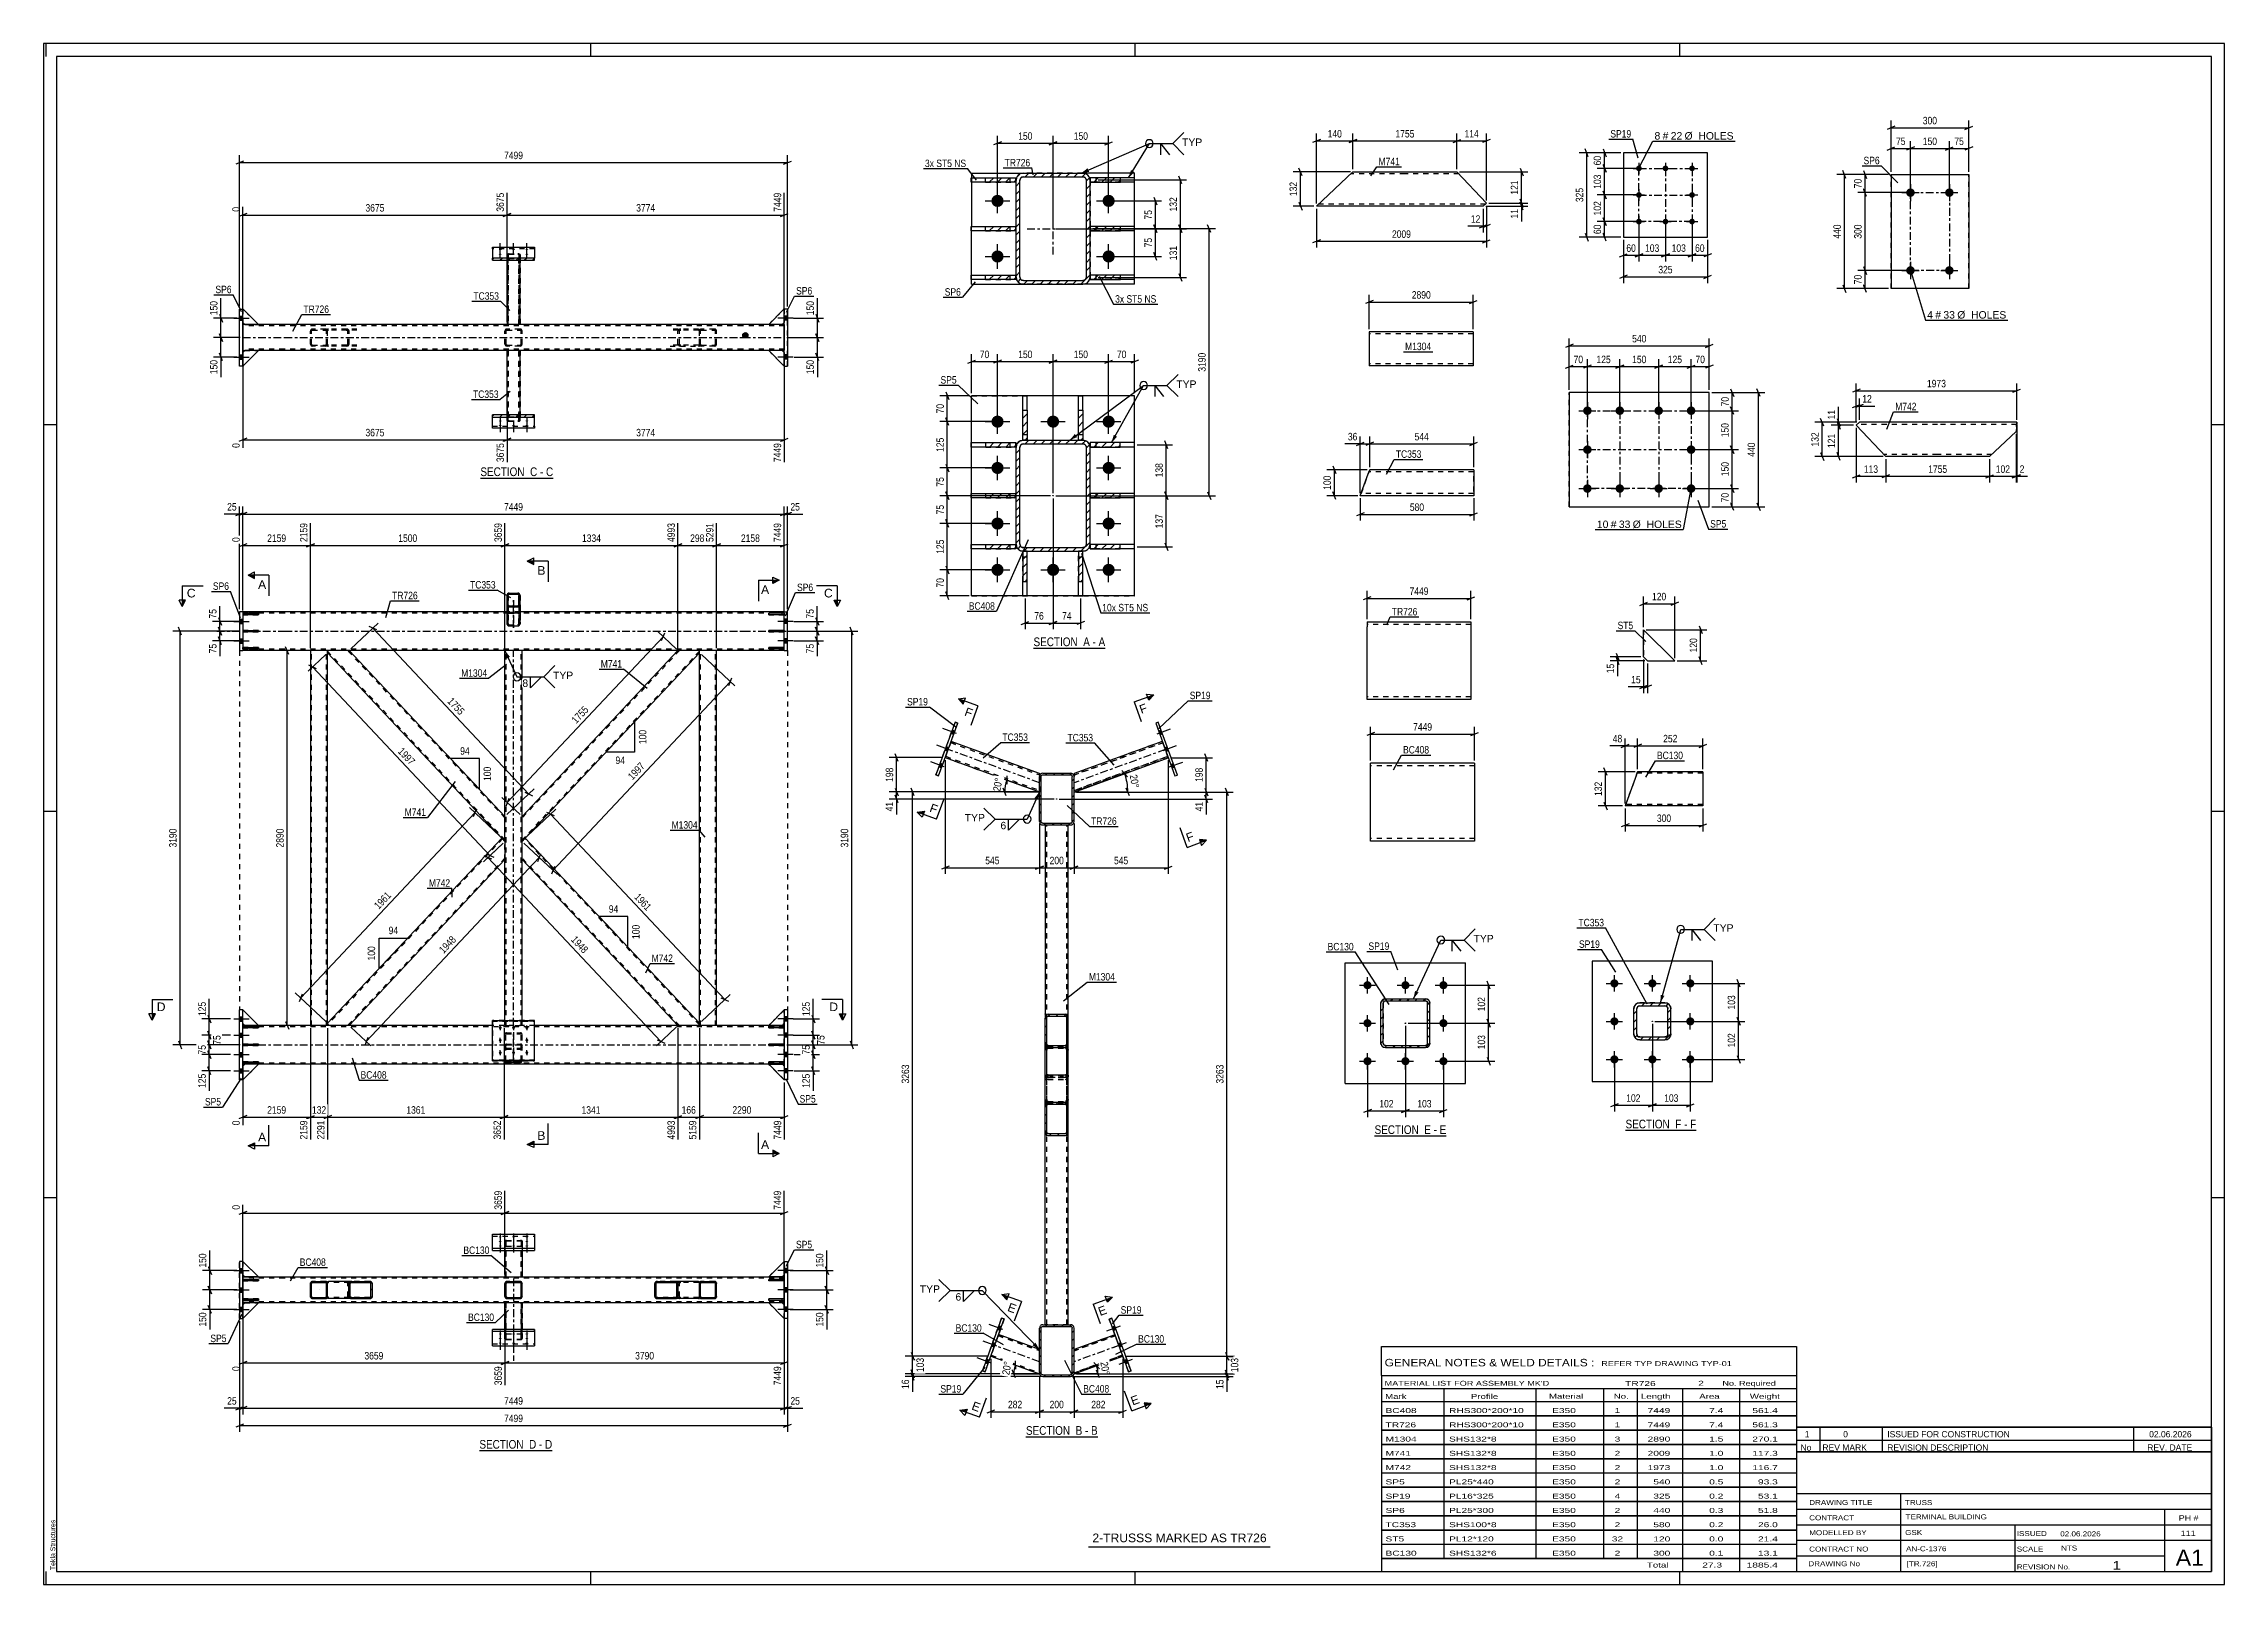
# Model space of a CAD drawing. Header units: millimetres. Extents: x 0 to 841, y 0 to 594.
import ezdxf

# ---------------------------------------------------------------- set-up
doc = ezdxf.new("R2010")
doc.units = ezdxf.units.MM
doc.linetypes.add('DXK_LINE_DOT2', pattern=[3.9198, 1.9599, -1.9599])
doc.linetypes.add('DXK_LINE_DOT3', pattern=[5.9187, 2.979, -0.9799, 0.9799, -0.9799])
doc.styles.add('Arial', font='ARIAL.TTF', dxfattribs={"height": 0.2})
doc.styles.add('Arial Narrow', font='ARIALN.TTF', dxfattribs={"height": 0.2})

# ---------------------------------------------------------------- blocks, each defined once
blk = doc.blocks.new('Unknown-570387635-1132')
at = {"color": 5, "linetype": 'Continuous'}
for p, q in [((841, 594), (0, 594)), ((0, 594), (0, 0)), ((1, 589), (1, 594)), ((836, 589), (5, 589)), ((5, 589), (5, 5)), ((211, 589), (211, 594)), ((421, 589), (421, 594)), ((631, 589), (631, 594)), ((836, 5), (836, 589)), ((841, 0), (841, 594)), ((5, 447), (0, 447)), ((841, 447), (836, 447)), ((5, 298), (0, 298)), ((841, 298), (836, 298)), ((5, 149), (0, 149)), ((841, 149), (836, 149)), ((0, 0), (841, 0)), ((1, 0), (1, 5)), ((5, 5), (836, 5)), ((211, 0), (211, 5)), ((421, 0), (421, 5)), ((631, 0), (631, 5))]:
    blk.add_line(p, q, dxfattribs=at)
at = {"color": 174, "linetype": 'Continuous', "style": 'Arial'}
blk.add_text('Tekla Structures', height=1.9102, rotation=90, dxfattribs=at).set_placement((4.5, 5.5))
blk = doc.blocks.new('Unknown-570387635-19 - 1689')
at = {"color": 6, "linetype": 'Continuous'}
blk.add_line((168.44, 426.53), (196.51, 426.53), dxfattribs=at)
at = {"color": 0, "linetype": 'Continuous'}
blk.add_wipeout([(186.55, 427.28), (186.55, 430.78), (168.44, 430.78), (168.44, 427.28)], dxfattribs=at)
blk.add_wipeout([(190.37, 427.28), (190.37, 430.78), (187.6, 430.78), (187.6, 427.28)], dxfattribs=at)
at = {"color": 7, "linetype": 'Continuous', "style": 'Arial Narrow'}
blk.add_text('SECTION ', height=3.34, dxfattribs=at).set_placement((168.44, 427.28))
at = {"color": 0, "linetype": 'Continuous'}
blk.add_wipeout([(192.69, 427.28), (192.69, 430.78), (191.42, 430.78), (191.42, 427.28)], dxfattribs=at)
blk.add_wipeout([(196.51, 427.28), (196.51, 430.78), (193.74, 430.78), (193.74, 427.28)], dxfattribs=at)
at = {"color": 7, "linetype": 'Continuous', "style": 'Arial Narrow'}
for s, p in [('C', (187.6, 427.28)), ('C', (193.74, 427.28)), ('-', (191.42, 427.28))]:
    blk.add_text(s, height=3.34, dxfattribs=at).set_placement(p)
blk = doc.blocks.new('Unknown-570387635-12 - 1375')
at = {"color": 6, "linetype": 'Continuous'}
blk.add_line((168.06, 51.57), (196.13, 51.57), dxfattribs=at)
at = {"color": 0, "linetype": 'Continuous'}
blk.add_wipeout([(186.17, 52.32), (186.17, 55.82), (168.06, 55.82), (168.06, 52.32)], dxfattribs=at)
blk.add_wipeout([(189.98, 52.32), (189.98, 55.82), (187.22, 55.82), (187.22, 52.32)], dxfattribs=at)
at = {"color": 7, "linetype": 'Continuous', "style": 'Arial Narrow'}
blk.add_text('SECTION ', height=3.34, dxfattribs=at).set_placement((168.06, 52.32))
at = {"color": 0, "linetype": 'Continuous'}
blk.add_wipeout([(192.31, 52.32), (192.31, 55.82), (191.03, 55.82), (191.03, 52.32)], dxfattribs=at)
blk.add_wipeout([(196.13, 52.32), (196.13, 55.82), (193.36, 55.82), (193.36, 52.32)], dxfattribs=at)
at = {"color": 7, "linetype": 'Continuous', "style": 'Arial Narrow'}
for s, p in [('D', (187.22, 52.32)), ('-', (191.03, 52.32)), ('D', (193.36, 52.32))]:
    blk.add_text(s, height=3.34, dxfattribs=at).set_placement(p)
blk = doc.blocks.new('Unknown-570387635-13 - 3961')
at = {"color": 6, "linetype": 'Continuous'}
blk.add_line((381.76, 360.96), (409.41, 360.96), dxfattribs=at)
at = {"color": 0, "linetype": 'Continuous'}
blk.add_wipeout([(399.87, 361.71), (399.87, 365.21), (381.76, 365.21), (381.76, 361.71)], dxfattribs=at)
blk.add_wipeout([(403.48, 361.71), (403.48, 365.21), (400.92, 365.21), (400.92, 361.71)], dxfattribs=at)
at = {"color": 7, "linetype": 'Continuous', "style": 'Arial Narrow'}
blk.add_text('SECTION ', height=3.34, dxfattribs=at).set_placement((381.76, 361.71))
at = {"color": 0, "linetype": 'Continuous'}
blk.add_wipeout([(405.8, 361.71), (405.8, 365.21), (404.53, 365.21), (404.53, 361.71)], dxfattribs=at)
blk.add_wipeout([(409.41, 361.71), (409.41, 365.21), (406.85, 365.21), (406.85, 361.71)], dxfattribs=at)
at = {"color": 7, "linetype": 'Continuous', "style": 'Arial Narrow'}
for s, p in [('A', (400.92, 361.71)), ('-', (404.53, 361.71)), ('A', (406.85, 361.71))]:
    blk.add_text(s, height=3.34, dxfattribs=at).set_placement(p)
blk = doc.blocks.new('Unknown-570387635-14 - 3584')
at = {"color": 6, "linetype": 'Continuous'}
blk.add_line((378.84, 56.91), (406.49, 56.91), dxfattribs=at)
at = {"color": 0, "linetype": 'Continuous'}
blk.add_wipeout([(396.95, 57.66), (396.95, 61.16), (378.84, 61.16), (378.84, 57.66)], dxfattribs=at)
blk.add_wipeout([(400.56, 57.66), (400.56, 61.16), (398, 61.16), (398, 57.66)], dxfattribs=at)
at = {"color": 7, "linetype": 'Continuous', "style": 'Arial Narrow'}
blk.add_text('SECTION ', height=3.34, dxfattribs=at).set_placement((378.84, 57.66))
at = {"color": 0, "linetype": 'Continuous'}
blk.add_wipeout([(402.88, 57.66), (402.88, 61.16), (401.61, 61.16), (401.61, 57.66)], dxfattribs=at)
blk.add_wipeout([(406.49, 57.66), (406.49, 61.16), (403.93, 61.16), (403.93, 57.66)], dxfattribs=at)
at = {"color": 7, "linetype": 'Continuous', "style": 'Arial Narrow'}
for s, p in [('B', (398, 57.66)), ('-', (401.61, 57.66)), ('B', (403.93, 57.66))]:
    blk.add_text(s, height=3.34, dxfattribs=at).set_placement(p)
blk = doc.blocks.new('Unknown-570387635-15 - 4952')
at = {"color": 6, "linetype": 'Continuous'}
blk.add_line((513.29, 172.88), (540.94, 172.88), dxfattribs=at)
at = {"color": 0, "linetype": 'Continuous'}
blk.add_wipeout([(531.4, 173.63), (531.4, 177.13), (513.29, 177.13), (513.29, 173.63)], dxfattribs=at)
blk.add_wipeout([(535.01, 173.63), (535.01, 177.13), (532.45, 177.13), (532.45, 173.63)], dxfattribs=at)
at = {"color": 7, "linetype": 'Continuous', "style": 'Arial Narrow'}
blk.add_text('SECTION ', height=3.34, dxfattribs=at).set_placement((513.29, 173.63))
at = {"color": 0, "linetype": 'Continuous'}
blk.add_wipeout([(537.33, 173.63), (537.33, 177.13), (536.06, 177.13), (536.06, 173.63)], dxfattribs=at)
blk.add_wipeout([(540.94, 173.63), (540.94, 177.13), (538.38, 177.13), (538.38, 173.63)], dxfattribs=at)
at = {"color": 7, "linetype": 'Continuous', "style": 'Arial Narrow'}
for s, p in [('E', (532.45, 173.63)), ('E', (538.38, 173.63)), ('-', (536.06, 173.63))]:
    blk.add_text(s, height=3.34, dxfattribs=at).set_placement(p)
blk = doc.blocks.new('Unknown-570387635-16 - 9641')
at = {"color": 6, "linetype": 'Continuous'}
blk.add_line((610.08, 175.05), (637.3, 175.05), dxfattribs=at)
at = {"color": 0, "linetype": 'Continuous'}
blk.add_wipeout([(628.19, 175.8), (628.19, 179.3), (610.08, 179.3), (610.08, 175.8)], dxfattribs=at)
blk.add_wipeout([(631.58, 175.8), (631.58, 179.3), (629.24, 179.3), (629.24, 175.8)], dxfattribs=at)
at = {"color": 7, "linetype": 'Continuous', "style": 'Arial Narrow'}
blk.add_text('SECTION ', height=3.34, dxfattribs=at).set_placement((610.08, 175.8))
at = {"color": 0, "linetype": 'Continuous'}
blk.add_wipeout([(633.91, 175.8), (633.91, 179.3), (632.63, 179.3), (632.63, 175.8)], dxfattribs=at)
blk.add_wipeout([(637.3, 175.8), (637.3, 179.3), (634.96, 179.3), (634.96, 175.8)], dxfattribs=at)
at = {"color": 7, "linetype": 'Continuous', "style": 'Arial Narrow'}
for s, p in [('F', (629.24, 175.8)), ('-', (632.63, 175.8)), ('F', (634.96, 175.8))]:
    blk.add_text(s, height=3.34, dxfattribs=at).set_placement(p)
blk = doc.blocks.new('Part-570387635-4543 - 4537')
at = {"color": 2, "linetype": 'Continuous'}
for p, q in [((588.35, 459.47), (588.35, 415.47)), ((642.35, 459.47), (588.35, 459.47)), ((642.35, 415.47), (642.35, 459.47)), ((588.35, 415.47), (642.35, 415.47))]:
    blk.add_line(p, q, dxfattribs=at)
at = {"color": 7, "linetype": 'DXK_LINE_DOT2'}
for p, q in [((588.35, 415.47), (588.35, 459.47)), ((642.35, 415.47), (642.35, 459.47))]:
    blk.add_line(p, q, dxfattribs=at)
blk = doc.blocks.new('Bolt-570387635-4574 - 4537')
at = {"linetype": 'Continuous'}
for points in [[(595.35, 454.12, -1), (595.35, 450.82, -1)], [(607.85, 454.12, -1), (607.85, 450.82, -1)], [(622.85, 454.12, -1), (622.85, 450.82, -1)], [(635.35, 454.12, -1), (635.35, 450.82, -1)], [(595.35, 439.12, -1), (595.35, 435.82, -1)], [(635.35, 439.12, -1), (635.35, 435.82, -1)], [(595.35, 424.12, -1), (595.35, 420.82, -1)], [(607.85, 424.12, -1), (607.85, 420.82, -1)], [(622.85, 424.12, -1), (622.85, 420.82, -1)], [(635.35, 424.12, -1), (635.35, 420.82, -1)]]:
    blk.add_hatch(color=1, dxfattribs=at).paths.add_polyline_path(points)
at = {"color": 1, "linetype": 'Continuous'}
for p, q in [((595.35, 455.77), (595.35, 449.17)), ((607.85, 455.77), (607.85, 449.17)), ((622.85, 455.77), (622.85, 449.17)), ((635.35, 455.77), (635.35, 449.17)), ((592.05, 452.47), (598.65, 452.47)), ((604.55, 452.47), (611.15, 452.47)), ((619.55, 452.47), (626.15, 452.47)), ((632.05, 452.47), (638.65, 452.47)), ((592.05, 437.47), (598.65, 437.47)), ((595.35, 440.77), (595.35, 434.17)), ((632.05, 437.47), (638.65, 437.47)), ((635.35, 440.77), (635.35, 434.17)), ((592.05, 422.47), (598.65, 422.47)), ((595.35, 425.77), (595.35, 419.17)), ((604.55, 422.47), (611.15, 422.47)), ((607.85, 425.77), (607.85, 419.17)), ((619.55, 422.47), (626.15, 422.47)), ((622.85, 425.77), (622.85, 419.17)), ((632.05, 422.47), (638.65, 422.47)), ((635.35, 425.77), (635.35, 419.17))]:
    blk.add_line(p, q, dxfattribs=at)
blk = doc.blocks.new('Part-570387635-1737 - 1689')
at = {"linetype": 'Continuous'}
blk.add_hatch(color=2, dxfattribs=at).paths.add_polyline_path([(270.62, 480.67), (269.82, 482.07), (271.42, 482.07)])
at = {"color": 2, "linetype": 'Continuous'}
for p, q in [((92.82, 485.67), (76.82, 485.67)), ((76.82, 476.67), (76.82, 484.67)), ((178.72, 485.67), (92.92, 485.67)), ((269.52, 485.67), (183.72, 485.67)), ((285.62, 485.67), (269.62, 485.67)), ((270.62, 480.67), (269.82, 482.07)), ((269.82, 482.07), (271.42, 482.07)), ((271.42, 482.07), (270.62, 480.67)), ((285.62, 484.67), (285.62, 476.67)), ((76.82, 475.67), (77.57, 475.67)), ((92.82, 475.67), (82.82, 475.67)), ((178.72, 475.67), (92.92, 475.67)), ((269.52, 475.67), (183.72, 475.67)), ((279.62, 475.67), (269.62, 475.67)), ((285.62, 475.67), (284.87, 475.67))]:
    blk.add_line(p, q, dxfattribs=at)
at = {"color": 7, "linetype": 'DXK_LINE_DOT2'}
for p, q in [((76.82, 485.67), (76.82, 475.67)), ((76.82, 485.67), (76.82, 485.67)), ((76.82, 485.67), (76.82, 484.67)), ((76.82, 485.67), (76.82, 485.67)), ((76.82, 485.17), (76.82, 485.17)), ((92.82, 485.17), (76.82, 485.17)), ((76.82, 485.17), (76.82, 485.13)), ((76.82, 485.13), (76.82, 484.67)), ((269.52, 485.17), (92.92, 485.17)), ((183.72, 485.67), (178.72, 485.67)), ((285.62, 485.17), (269.62, 485.17)), ((285.62, 485.67), (285.62, 475.67)), ((285.62, 485.67), (285.62, 484.67)), ((285.62, 485.05), (285.62, 484.67)), ((76.82, 476.29), (76.82, 476.67)), ((76.82, 475.67), (76.82, 476.67)), ((76.82, 476.17), (76.82, 476.17)), ((92.82, 476.17), (76.82, 476.17)), ((76.82, 475.67), (76.82, 475.67)), ((76.82, 475.67), (76.82, 475.67)), ((82.82, 475.67), (77.57, 475.67)), ((269.52, 476.17), (92.92, 476.17)), ((183.72, 475.67), (178.72, 475.67)), ((285.62, 476.17), (269.62, 476.17)), ((284.87, 475.67), (279.62, 475.67)), ((285.62, 475.67), (285.62, 476.67)), ((285.62, 476.21), (285.62, 476.67)), ((285.62, 476.17), (285.62, 476.21))]:
    blk.add_line(p, q, dxfattribs=at)
at = {"color": 7, "linetype": 'DXK_LINE_DOT3'}
for p, q in [((76.82, 480.67), (92.82, 480.67)), ((92.92, 480.67), (269.52, 480.67)), ((269.62, 480.67), (285.62, 480.67))]:
    blk.add_line(p, q, dxfattribs=at)
at = {"color": 2, "linetype": 'Continuous'}
blk.add_circle((270.62, 481.57), 1, dxfattribs=at)
blk = doc.blocks.new('Part-570387635-1755 - 1689')
at = {"color": 7, "linetype": 'DXK_LINE_DOT2'}
for p, q in [((284.87, 475.67), (279.62, 475.67)), ((279.62, 475.67), (285.62, 469.67)), ((285.62, 474.92), (284.87, 475.67)), ((285.62, 469.67), (285.62, 474.92)), ((285.62, 474.92), (285.62, 469.67))]:
    blk.add_line(p, q, dxfattribs=at)
blk = doc.blocks.new('Part-570387635-1691 - 1689')
at = {"color": 7, "linetype": 'DXK_LINE_DOT2'}
for p, q in [((109.85, 483.97), (109.52, 483.92)), ((109.52, 477.41), (109.52, 483.92)), ((109.52, 483.48), (109.63, 483.54)), ((109.63, 483.54), (109.85, 483.57)), ((120.8, 483.97), (109.85, 483.97)), ((120.8, 483.57), (109.85, 483.57)), ((117.13, 483.91), (116.71, 483.97)), ((116.71, 483.57), (116.92, 483.54)), ((117.22, 483.32), (117.26, 483.17)), ((117.26, 478.17), (117.26, 483.17)), ((117.81, 483.17), (117.72, 483.47)), ((117.81, 478.17), (117.81, 483.17)), ((109.63, 477.8), (109.52, 477.85)), ((109.52, 477.41), (109.85, 477.37)), ((109.85, 477.77), (109.63, 477.8)), ((120.8, 477.77), (109.85, 477.77)), ((120.8, 477.37), (109.85, 477.37)), ((116.92, 477.8), (116.71, 477.77)), ((116.71, 477.37), (117.13, 477.43)), ((117.26, 478.17), (117.22, 478.02)), ((117.72, 477.86), (117.81, 478.17))]:
    blk.add_line(p, q, dxfattribs=at)
for centre, radius, start, end in [((116.79, 483.05), 0.501, 32.4105, 75.44531), ((116.88, 482.94), 1, 32.4105, 75.44531), ((116.79, 478.28), 0.501, 284.55469, 327.5895), ((116.88, 478.4), 1, 284.55469, 327.5895)]:
    blk.add_arc(centre, radius, start, end, dxfattribs=at)
blk = doc.blocks.new('Part-570387635-1709 - 1689')
at = {"color": 2, "linetype": 'Continuous'}
for p, q in [((178.72, 475.67), (178.72, 475.67)), ((178.72, 450.86), (178.72, 475.67)), ((183.72, 475.67), (178.72, 475.67)), ((183.72, 475.67), (183.72, 475.67)), ((183.72, 450.86), (183.72, 475.67))]:
    blk.add_line(p, q, dxfattribs=at)
at = {"color": 7, "linetype": 'DXK_LINE_DOT2'}
for p, q in [((178.72, 448.69), (178.72, 475.67)), ((179.12, 475.67), (179.12, 475.67)), ((179.12, 449.85), (179.12, 475.67)), ((179.12, 475.67), (179.12, 448.69)), ((182.92, 475.67), (182.92, 475.67)), ((182.92, 475.67), (182.92, 475.67)), ((183.21, 475.67), (183.23, 475.67)), ((183.29, 475.67), (183.32, 475.67)), ((183.32, 475.67), (183.32, 475.67)), ((183.32, 449.85), (183.32, 475.67)), ((183.32, 475.67), (183.32, 448.69)), ((183.72, 475.67), (183.72, 475.67)), ((183.72, 475.67), (183.72, 448.69)), ((178.72, 449.85), (178.72, 450.86)), ((178.78, 449.96), (178.72, 449.85)), ((178.72, 448.69), (178.72, 449.85)), ((178.72, 448.69), (178.78, 448.59)), ((178.96, 450.05), (178.78, 449.96)), ((178.78, 448.59), (178.96, 448.5)), ((179.22, 450.11), (178.96, 450.05)), ((178.96, 448.5), (179.22, 448.44)), ((179.12, 449.85), (179.15, 449.91)), ((179.12, 448.69), (179.12, 449.85)), ((179.15, 448.64), (179.12, 448.69)), ((179.15, 449.91), (179.24, 449.95)), ((179.24, 448.59), (179.15, 448.64)), ((179.52, 450.13), (179.22, 450.11)), ((179.22, 448.44), (179.52, 448.42)), ((179.24, 449.95), (179.37, 449.98)), ((179.37, 448.56), (179.24, 448.59)), ((179.37, 449.98), (179.52, 449.99)), ((179.52, 448.55), (179.37, 448.56)), ((179.52, 450.13), (182.92, 450.13)), ((179.52, 449.99), (182.92, 449.99)), ((179.52, 448.55), (182.92, 448.55)), ((179.52, 448.42), (182.92, 448.42)), ((183.23, 450.11), (182.92, 450.13)), ((182.92, 449.99), (183.08, 449.98)), ((183.08, 448.56), (182.92, 448.55)), ((182.92, 448.42), (183.23, 448.44)), ((183.08, 449.98), (183.21, 449.95)), ((183.21, 448.59), (183.08, 448.56)), ((183.21, 449.95), (183.29, 449.91)), ((183.29, 448.64), (183.21, 448.59)), ((183.49, 450.05), (183.23, 450.11)), ((183.23, 448.44), (183.49, 448.5)), ((183.29, 449.91), (183.32, 449.85)), ((183.32, 448.69), (183.29, 448.64)), ((183.32, 448.69), (183.32, 449.85)), ((183.66, 449.96), (183.49, 450.05)), ((183.49, 448.5), (183.66, 448.59)), ((183.72, 449.85), (183.66, 449.96)), ((183.66, 448.59), (183.72, 448.69)), ((183.72, 449.85), (183.72, 450.86)), ((183.72, 448.69), (183.72, 449.85))]:
    blk.add_line(p, q, dxfattribs=at)
blk = doc.blocks.new('Part-570387635-1757 - 1689')
at = {"color": 7, "linetype": 'DXK_LINE_DOT2'}
for p, q in [((284.87, 475.67), (279.62, 475.67)), ((279.62, 475.67), (285.62, 469.67)), ((285.62, 474.92), (284.87, 475.67)), ((285.62, 469.67), (285.62, 474.92)), ((285.62, 474.92), (285.62, 469.67))]:
    blk.add_line(p, q, dxfattribs=at)
blk = doc.blocks.new('Part-570387635-1693 - 1689')
at = {"color": 7, "linetype": 'DXK_LINE_DOT2'}
for p, q in [((102.98, 483.47), (102.92, 483.17)), ((102.92, 478.17), (102.92, 483.17)), ((102.92, 483.17), (102.92, 483.17)), ((103.32, 483.17), (103.35, 483.32)), ((103.32, 483.17), (103.32, 483.17)), ((103.32, 478.17), (103.32, 483.17)), ((103.72, 483.97), (103.42, 483.91)), ((103.57, 483.54), (103.72, 483.57)), ((108.72, 483.97), (103.72, 483.97)), ((103.72, 483.57), (103.72, 483.57)), ((103.72, 483.57), (108.72, 483.57)), ((109.03, 483.91), (108.72, 483.97)), ((108.72, 483.57), (108.72, 483.57)), ((108.72, 483.57), (108.88, 483.54)), ((109.09, 483.32), (109.12, 483.17)), ((109.12, 483.17), (109.12, 483.17)), ((109.12, 478.17), (109.12, 483.17)), ((109.52, 483.17), (109.46, 483.47)), ((109.52, 478.17), (109.52, 483.17)), ((109.52, 483.17), (109.52, 483.17)), ((102.92, 478.17), (102.92, 478.17)), ((102.92, 478.17), (102.98, 477.86)), ((103.32, 478.17), (103.32, 478.17)), ((103.35, 478.02), (103.32, 478.17)), ((103.42, 477.43), (103.72, 477.37)), ((103.72, 477.77), (103.57, 477.8)), ((103.72, 477.77), (103.72, 477.77)), ((103.72, 477.77), (108.72, 477.77)), ((108.72, 477.37), (103.72, 477.37)), ((108.88, 477.8), (108.72, 477.77)), ((108.72, 477.77), (108.72, 477.77)), ((108.72, 477.37), (109.03, 477.43)), ((109.12, 478.17), (109.09, 478.02)), ((109.12, 478.17), (109.12, 478.17)), ((109.46, 477.86), (109.52, 478.17)), ((109.52, 478.17), (109.52, 478.17))]:
    blk.add_line(p, q, dxfattribs=at)
at = {"color": 7, "linetype": 'DXK_LINE_DOT3'}
blk.add_line((106.22, 480.67), (106.22, 480.67), dxfattribs=at)
at = {"color": 7, "linetype": 'DXK_LINE_DOT2'}
for centre, radius, start, end in [((103.72, 483.17), 0.8, 112.5, 157.5), ((103.72, 483.17), 0.4, 112.5, 157.5), ((108.72, 483.17), 0.4, 22.5, 67.5), ((108.72, 483.17), 0.8, 22.5, 67.5), ((103.72, 478.17), 0.8, 202.5, 247.5), ((103.72, 478.17), 0.4, 202.5, 247.5), ((108.72, 478.17), 0.4, 292.5, 337.5), ((108.72, 478.17), 0.8, 292.5, 337.5)]:
    blk.add_arc(centre, radius, start, end, dxfattribs=at)
blk = doc.blocks.new('Part-570387635-1758 - 1689')
at = {"linetype": 'Continuous'}
h = blk.add_hatch(dxfattribs=at)
h.set_pattern_fill('', scale=0.7, style=0, pattern_type=0)
h.set_pattern_definition([(45, (189.3483, 511.3207), (-1.57154, 1.57154), [])])
h.paths.add_polyline_path([(189.35, 510.47), (189.35, 511.32), (173.1, 511.32), (173.1, 510.47)])
at = {"color": 2, "linetype": 'Continuous'}
for p, q in [((173.1, 515.59), (173.1, 511.32)), ((173.1, 515.59), (189.35, 515.59)), ((189.35, 515.59), (189.35, 511.32)), ((173.1, 510.47), (173.1, 511.32)), ((189.35, 511.32), (173.1, 511.32)), ((173.1, 510.47), (189.35, 510.47)), ((189.35, 510.47), (189.35, 511.32))]:
    blk.add_line(p, q, dxfattribs=at)
at = {"color": 7, "linetype": 'DXK_LINE_DOT2'}
for p, q in [((173.1, 514.84), (173.1, 515.59)), ((189.35, 514.84), (173.1, 514.84)), ((189.35, 514.84), (189.35, 515.59)), ((173.1, 511.32), (173.1, 510.47)), ((189.35, 510.47), (189.35, 511.32))]:
    blk.add_line(p, q, dxfattribs=at)
blk = doc.blocks.new('Part-570387635-1694 - 1689')
at = {"color": 7, "linetype": 'DXK_LINE_DOT2'}
for p, q in [((252.98, 483.47), (252.92, 483.17)), ((252.92, 478.17), (252.92, 483.17)), ((252.92, 483.17), (252.92, 483.17)), ((253.32, 483.17), (253.35, 483.32)), ((253.32, 483.17), (253.32, 483.17)), ((253.32, 478.17), (253.32, 483.17)), ((253.72, 483.97), (253.42, 483.91)), ((253.57, 483.54), (253.72, 483.57)), ((258.72, 483.97), (253.72, 483.97)), ((253.72, 483.57), (253.72, 483.57)), ((253.72, 483.57), (258.72, 483.57)), ((259.03, 483.91), (258.72, 483.97)), ((258.72, 483.57), (258.72, 483.57)), ((258.72, 483.57), (258.88, 483.54)), ((259.09, 483.32), (259.12, 483.17)), ((259.12, 483.17), (259.12, 483.17)), ((259.12, 478.17), (259.12, 483.17)), ((259.52, 483.17), (259.46, 483.47)), ((259.52, 478.17), (259.52, 483.17)), ((259.52, 483.17), (259.52, 483.17)), ((252.92, 478.17), (252.92, 478.17)), ((252.92, 478.17), (252.98, 477.86)), ((253.32, 478.17), (253.32, 478.17)), ((253.35, 478.02), (253.32, 478.17)), ((253.42, 477.43), (253.72, 477.37)), ((253.72, 477.77), (253.57, 477.8)), ((253.72, 477.77), (253.72, 477.77)), ((253.72, 477.77), (258.72, 477.77)), ((258.72, 477.37), (253.72, 477.37)), ((258.88, 477.8), (258.72, 477.77)), ((258.72, 477.77), (258.72, 477.77)), ((258.72, 477.37), (259.03, 477.43)), ((259.12, 478.17), (259.09, 478.02)), ((259.12, 478.17), (259.12, 478.17)), ((259.46, 477.86), (259.52, 478.17)), ((259.52, 478.17), (259.52, 478.17))]:
    blk.add_line(p, q, dxfattribs=at)
for centre, radius, start, end in [((253.72, 483.17), 0.8, 112.5, 157.5), ((253.72, 483.17), 0.4, 112.5, 157.5), ((258.72, 483.17), 0.4, 22.5, 67.5), ((258.72, 483.17), 0.8, 22.5, 67.5), ((253.72, 478.17), 0.8, 202.5, 247.5), ((253.72, 478.17), 0.4, 202.5, 247.5), ((258.72, 478.17), 0.4, 292.5, 337.5), ((258.72, 478.17), 0.8, 292.5, 337.5)]:
    blk.add_arc(centre, radius, start, end, dxfattribs=at)
blk = doc.blocks.new('Bolt-570387635-1714 - 1689')
at = {"linetype": 'Continuous'}
for points in [[(176.1, 514.38), (175.98, 514.38), (175.87, 514.4), (175.77, 514.42), (175.69, 514.44), (175.62, 514.47), (175.58, 514.51), (175.55, 514.55), (175.55, 514.59), (175.58, 514.63), (175.62, 514.66), (175.69, 514.69), (175.77, 514.72), (175.87, 514.74), (175.98, 514.75), (176.1, 514.76), (176.21, 514.75), (176.32, 514.74), (176.42, 514.72), (176.51, 514.69), (176.57, 514.66), (176.62, 514.63), (176.65, 514.59), (176.65, 514.55), (176.62, 514.51), (176.57, 514.47), (176.51, 514.44), (176.42, 514.42), (176.32, 514.4), (176.21, 514.38)], [(181.22, 514.38), (181.11, 514.38), (181, 514.4), (180.9, 514.42), (180.81, 514.44), (180.75, 514.47), (180.7, 514.51), (180.68, 514.55), (180.68, 514.59), (180.7, 514.63), (180.75, 514.66), (180.81, 514.69), (180.9, 514.72), (181, 514.74), (181.11, 514.75), (181.22, 514.76), (181.34, 514.75), (181.45, 514.74), (181.55, 514.72), (181.63, 514.69), (181.7, 514.66), (181.75, 514.63), (181.77, 514.59), (181.77, 514.55), (181.75, 514.51), (181.7, 514.47), (181.63, 514.44), (181.55, 514.42), (181.45, 514.4), (181.34, 514.38)], [(186.35, 514.38), (186.23, 514.38), (186.12, 514.4), (186.02, 514.42), (185.94, 514.44), (185.87, 514.47), (185.83, 514.51), (185.8, 514.55), (185.8, 514.59), (185.83, 514.63), (185.87, 514.66), (185.94, 514.69), (186.02, 514.72), (186.12, 514.74), (186.23, 514.75), (186.35, 514.76), (186.46, 514.75), (186.57, 514.74), (186.67, 514.72), (186.76, 514.69), (186.82, 514.66), (186.87, 514.63), (186.9, 514.59), (186.9, 514.55), (186.87, 514.51), (186.82, 514.47), (186.76, 514.44), (186.67, 514.42), (186.57, 514.4), (186.46, 514.38)], [(176.1, 512.63), (175.98, 512.63), (175.87, 512.64), (175.77, 512.66), (175.69, 512.69), (175.62, 512.72), (175.58, 512.76), (175.55, 512.8), (175.55, 512.84), (175.58, 512.87), (175.62, 512.91), (175.69, 512.94), (175.77, 512.97), (175.87, 512.99), (175.98, 513), (176.1, 513), (176.21, 513), (176.32, 512.99), (176.42, 512.97), (176.51, 512.94), (176.57, 512.91), (176.62, 512.87), (176.65, 512.84), (176.65, 512.8), (176.62, 512.76), (176.57, 512.72), (176.51, 512.69), (176.42, 512.66), (176.32, 512.64), (176.21, 512.63)], [(186.35, 512.63), (186.23, 512.63), (186.12, 512.64), (186.02, 512.66), (185.94, 512.69), (185.87, 512.72), (185.83, 512.76), (185.8, 512.8), (185.8, 512.84), (185.83, 512.87), (185.87, 512.91), (185.94, 512.94), (186.02, 512.97), (186.12, 512.99), (186.23, 513), (186.35, 513), (186.46, 513), (186.57, 512.99), (186.67, 512.97), (186.76, 512.94), (186.82, 512.91), (186.87, 512.87), (186.9, 512.84), (186.9, 512.8), (186.87, 512.76), (186.82, 512.72), (186.76, 512.69), (186.67, 512.66), (186.57, 512.64), (186.46, 512.63)]]:
    blk.add_hatch(color=1, dxfattribs=at).paths.add_polyline_path(points)
at = {"color": 1, "linetype": 'Continuous'}
for p, q in [((176.1, 513.21), (176.1, 517.11)), ((176.1, 511.45), (176.1, 515.35)), ((181.22, 513.21), (181.22, 517.11)), ((186.35, 513.21), (186.35, 517.11)), ((186.35, 511.45), (186.35, 515.35))]:
    blk.add_line(p, q, dxfattribs=at)
blk = doc.blocks.new('Bolt-570387635-1717 - 1689')
at = {"linetype": 'Continuous'}
for points in [[(176.1, 448.71), (176.21, 448.7), (176.32, 448.69), (176.42, 448.67), (176.51, 448.65), (176.57, 448.61), (176.62, 448.58), (176.65, 448.54), (176.65, 448.5), (176.62, 448.46), (176.57, 448.43), (176.51, 448.39), (176.42, 448.37), (176.32, 448.35), (176.21, 448.34), (176.1, 448.33), (175.98, 448.34), (175.87, 448.35), (175.77, 448.37), (175.69, 448.39), (175.62, 448.43), (175.58, 448.46), (175.55, 448.5), (175.55, 448.54), (175.58, 448.58), (175.62, 448.61), (175.69, 448.65), (175.77, 448.67), (175.87, 448.69), (175.98, 448.7)], [(176.1, 446.96), (176.21, 446.95), (176.32, 446.94), (176.42, 446.92), (176.51, 446.89), (176.57, 446.86), (176.62, 446.83), (176.65, 446.79), (176.65, 446.75), (176.62, 446.71), (176.57, 446.67), (176.51, 446.64), (176.42, 446.62), (176.32, 446.6), (176.21, 446.58), (176.1, 446.58), (175.98, 446.58), (175.87, 446.6), (175.77, 446.62), (175.69, 446.64), (175.62, 446.67), (175.58, 446.71), (175.55, 446.75), (175.55, 446.79), (175.58, 446.83), (175.62, 446.86), (175.69, 446.89), (175.77, 446.92), (175.87, 446.94), (175.98, 446.95)], [(181.22, 446.96), (181.34, 446.95), (181.45, 446.94), (181.55, 446.92), (181.63, 446.89), (181.7, 446.86), (181.75, 446.83), (181.77, 446.79), (181.77, 446.75), (181.75, 446.71), (181.7, 446.67), (181.63, 446.64), (181.55, 446.62), (181.45, 446.6), (181.34, 446.58), (181.22, 446.58), (181.11, 446.58), (181, 446.6), (180.9, 446.62), (180.81, 446.64), (180.75, 446.67), (180.7, 446.71), (180.68, 446.75), (180.68, 446.79), (180.7, 446.83), (180.75, 446.86), (180.81, 446.89), (180.9, 446.92), (181, 446.94), (181.11, 446.95)], [(186.35, 448.71), (186.46, 448.7), (186.57, 448.69), (186.67, 448.67), (186.76, 448.65), (186.82, 448.61), (186.87, 448.58), (186.9, 448.54), (186.9, 448.5), (186.87, 448.46), (186.82, 448.43), (186.76, 448.39), (186.67, 448.37), (186.57, 448.35), (186.46, 448.34), (186.35, 448.33), (186.23, 448.34), (186.12, 448.35), (186.02, 448.37), (185.94, 448.39), (185.87, 448.43), (185.83, 448.46), (185.8, 448.5), (185.8, 448.54), (185.83, 448.58), (185.87, 448.61), (185.94, 448.65), (186.02, 448.67), (186.12, 448.69), (186.23, 448.7)], [(186.35, 446.96), (186.46, 446.95), (186.57, 446.94), (186.67, 446.92), (186.76, 446.89), (186.82, 446.86), (186.87, 446.83), (186.9, 446.79), (186.9, 446.75), (186.87, 446.71), (186.82, 446.67), (186.76, 446.64), (186.67, 446.62), (186.57, 446.6), (186.46, 446.58), (186.35, 446.58), (186.23, 446.58), (186.12, 446.6), (186.02, 446.62), (185.94, 446.64), (185.87, 446.67), (185.83, 446.71), (185.8, 446.75), (185.8, 446.79), (185.83, 446.83), (185.87, 446.86), (185.94, 446.89), (186.02, 446.92), (186.12, 446.94), (186.23, 446.95)]]:
    blk.add_hatch(color=1, dxfattribs=at).paths.add_polyline_path(points)
at = {"color": 1, "linetype": 'Continuous'}
for p, q in [((176.1, 449.88), (176.1, 445.98)), ((176.1, 448.13), (176.1, 444.23)), ((181.22, 448.13), (181.22, 444.23)), ((186.35, 449.88), (186.35, 445.98)), ((186.35, 448.13), (186.35, 444.23))]:
    blk.add_line(p, q, dxfattribs=at)
blk = doc.blocks.new('Bolt-570387635-1718 - 1689')
at = {"linetype": 'Continuous'}
for points in [[(76.82, 487.34), (76.82, 488.99), (75.57, 488.99), (75.57, 487.34)], [(76.82, 487.34), (76.82, 488.99), (75.57, 488.99), (75.57, 487.34)], [(76.82, 472.34), (76.82, 473.99), (75.57, 473.99), (75.57, 472.34)], [(76.82, 472.34), (76.82, 473.99), (75.57, 473.99), (75.57, 472.34)]]:
    blk.add_hatch(color=1, dxfattribs=at).paths.add_polyline_path(points)
at = {"color": 1, "linetype": 'Continuous'}
for p, q in [((73.37, 488.17), (79.32, 488.17)), ((73.37, 488.17), (79.32, 488.17)), ((75.57, 488.99), (76.82, 488.99)), ((75.57, 488.99), (76.82, 488.99)), ((75.57, 487.34), (76.82, 487.34)), ((75.57, 487.34), (76.82, 487.34)), ((73.37, 473.17), (79.32, 473.17)), ((73.37, 473.17), (79.32, 473.17)), ((75.57, 473.99), (76.82, 473.99)), ((75.57, 473.99), (76.82, 473.99)), ((75.57, 472.34), (76.82, 472.34)), ((75.57, 472.34), (76.82, 472.34))]:
    blk.add_line(p, q, dxfattribs=at)
blk = doc.blocks.new('Bolt-570387635-1720 - 1689')
at = {"linetype": 'Continuous'}
for points in [[(285.62, 488.99), (285.62, 487.34), (286.87, 487.34), (286.87, 488.99)], [(285.62, 488.99), (285.62, 487.34), (286.87, 487.34), (286.87, 488.99)], [(285.62, 473.99), (285.62, 472.34), (286.87, 472.34), (286.87, 473.99)], [(285.62, 473.99), (285.62, 472.34), (286.87, 472.34), (286.87, 473.99)]]:
    blk.add_hatch(color=1, dxfattribs=at).paths.add_polyline_path(points)
at = {"color": 1, "linetype": 'Continuous'}
for p, q in [((289.07, 488.17), (283.12, 488.17)), ((289.07, 488.17), (283.12, 488.17)), ((286.87, 488.99), (285.62, 488.99)), ((286.87, 488.99), (285.62, 488.99)), ((286.87, 487.34), (285.62, 487.34)), ((286.87, 487.34), (285.62, 487.34)), ((289.07, 473.17), (283.12, 473.17)), ((289.07, 473.17), (283.12, 473.17)), ((286.87, 473.99), (285.62, 473.99)), ((286.87, 473.99), (285.62, 473.99)), ((286.87, 472.34), (285.62, 472.34)), ((286.87, 472.34), (285.62, 472.34))]:
    blk.add_line(p, q, dxfattribs=at)
blk = doc.blocks.new('Part-570387635-1738 - 1689')
at = {"color": 7, "linetype": 'DXK_LINE_DOT2'}
for p, q in [((177.98, 483.47), (177.92, 483.17)), ((177.92, 478.17), (177.92, 483.17)), ((177.92, 483.17), (177.92, 483.17)), ((178.32, 483.17), (178.35, 483.32)), ((178.32, 483.17), (178.32, 483.17)), ((178.32, 478.17), (178.32, 483.17)), ((178.72, 483.97), (178.42, 483.91)), ((178.57, 483.54), (178.72, 483.57)), ((183.72, 483.97), (178.72, 483.97)), ((178.72, 483.57), (178.72, 483.57)), ((178.72, 483.57), (183.72, 483.57)), ((184.03, 483.91), (183.72, 483.97)), ((183.72, 483.57), (183.72, 483.57)), ((183.72, 483.57), (183.88, 483.54)), ((184.09, 483.32), (184.12, 483.17)), ((184.12, 483.17), (184.12, 483.17)), ((184.12, 478.17), (184.12, 483.17)), ((184.52, 483.17), (184.46, 483.47)), ((184.52, 478.17), (184.52, 483.17)), ((184.52, 483.17), (184.52, 483.17)), ((177.92, 478.17), (177.92, 478.17)), ((177.92, 478.17), (177.98, 477.86)), ((178.32, 478.17), (178.32, 478.17)), ((178.35, 478.02), (178.32, 478.17)), ((178.42, 477.43), (178.72, 477.37)), ((178.72, 477.77), (178.57, 477.8)), ((178.72, 477.77), (178.72, 477.77)), ((178.72, 477.77), (183.72, 477.77)), ((183.72, 477.37), (178.72, 477.37)), ((183.88, 477.8), (183.72, 477.77)), ((183.72, 477.77), (183.72, 477.77)), ((183.72, 477.37), (184.03, 477.43)), ((184.12, 478.17), (184.09, 478.02)), ((184.12, 478.17), (184.12, 478.17)), ((184.46, 477.86), (184.52, 478.17)), ((184.52, 478.17), (184.52, 478.17))]:
    blk.add_line(p, q, dxfattribs=at)
for centre, radius, start, end in [((178.72, 483.17), 0.8, 112.5, 157.5), ((178.72, 483.17), 0.4, 112.5, 157.5), ((183.72, 483.17), 0.4, 22.5, 67.5), ((183.72, 483.17), 0.8, 22.5, 67.5), ((178.72, 478.17), 0.8, 202.5, 247.5), ((178.72, 478.17), 0.4, 202.5, 247.5), ((183.72, 478.17), 0.4, 292.5, 337.5), ((183.72, 478.17), 0.8, 292.5, 337.5)]:
    blk.add_arc(centre, radius, start, end, dxfattribs=at)
blk = doc.blocks.new('Part-570387635-1739 - 1689')
at = {"color": 7, "linetype": 'DXK_LINE_DOT2'}
for p, q in [((252.6, 483.97), (241.64, 483.97)), ((252.6, 483.57), (241.64, 483.57)), ((244.72, 483.47), (244.64, 483.17)), ((244.64, 478.17), (244.64, 483.17)), ((245.19, 483.17), (245.23, 483.32)), ((245.19, 478.17), (245.19, 483.17)), ((245.74, 483.97), (245.32, 483.91)), ((245.53, 483.54), (245.74, 483.57)), ((252.6, 483.97), (252.92, 483.92)), ((252.6, 483.57), (252.81, 483.54)), ((252.81, 483.54), (252.92, 483.48)), ((252.92, 477.42), (252.92, 483.92)), ((252.6, 477.77), (241.64, 477.77)), ((241.64, 477.37), (252.6, 477.37)), ((244.64, 478.17), (244.72, 477.86)), ((245.23, 478.02), (245.19, 478.17)), ((245.32, 477.43), (245.74, 477.37)), ((245.74, 477.77), (245.53, 477.8)), ((252.81, 477.8), (252.6, 477.77)), ((252.6, 477.37), (252.92, 477.42)), ((252.92, 477.85), (252.81, 477.8))]:
    blk.add_line(p, q, dxfattribs=at)
for centre, radius, start, end in [((245.57, 482.94), 1, 104.55477, 147.58962), ((245.65, 483.05), 0.501, 104.55477, 147.58962), ((245.57, 478.4), 1, 212.41038, 255.44523), ((245.65, 478.28), 0.501, 212.41038, 255.44523)]:
    blk.add_arc(centre, radius, start, end, dxfattribs=at)
blk = doc.blocks.new('Part-570387635-1742 - 1689')
at = {"color": 7, "linetype": 'DXK_LINE_DOT2'}
for p, q in [((82.82, 485.71), (76.82, 491.71)), ((76.82, 491.71), (76.82, 486.46)), ((76.82, 486.46), (76.82, 491.71)), ((76.82, 486.46), (77.57, 485.71)), ((77.57, 485.71), (82.82, 485.71))]:
    blk.add_line(p, q, dxfattribs=at)
blk = doc.blocks.new('Part-570387635-1745 - 1689')
at = {"color": 2, "linetype": 'Continuous'}
for p, q in [((76.82, 486.46), (76.82, 491.71)), ((76.82, 491.71), (82.82, 485.71)), ((76.82, 486.46), (77.57, 485.71)), ((82.82, 485.71), (77.57, 485.71))]:
    blk.add_line(p, q, dxfattribs=at)
at = {"color": 7, "linetype": 'DXK_LINE_DOT2'}
blk.add_line((76.82, 491.71), (76.82, 486.46), dxfattribs=at)
blk = doc.blocks.new('Part-570387635-1748 - 1689')
at = {"color": 7, "linetype": 'DXK_LINE_DOT2'}
for p, q in [((82.82, 485.71), (76.82, 491.71)), ((76.82, 491.71), (76.82, 486.46)), ((76.82, 486.46), (76.82, 491.71)), ((76.82, 486.46), (77.57, 485.71)), ((77.57, 485.71), (82.82, 485.71))]:
    blk.add_line(p, q, dxfattribs=at)
blk = doc.blocks.new('Part-570387635-1749 - 1689')
at = {"color": 7, "linetype": 'DXK_LINE_DOT2'}
for p, q in [((76.82, 474.92), (77.57, 475.67)), ((82.82, 475.67), (76.82, 469.67)), ((76.82, 469.67), (76.82, 474.92)), ((76.82, 474.92), (76.82, 469.67)), ((77.57, 475.67), (82.82, 475.67))]:
    blk.add_line(p, q, dxfattribs=at)
blk = doc.blocks.new('Part-570387635-1750 - 1689')
at = {"color": 2, "linetype": 'Continuous'}
for p, q in [((76.82, 474.92), (77.57, 475.67)), ((76.82, 469.67), (82.82, 475.67)), ((76.82, 469.67), (76.82, 474.92)), ((82.82, 475.67), (77.57, 475.67))]:
    blk.add_line(p, q, dxfattribs=at)
at = {"color": 7, "linetype": 'DXK_LINE_DOT2'}
blk.add_line((76.82, 474.92), (76.82, 469.67), dxfattribs=at)
blk = doc.blocks.new('Part-570387635-1751 - 1689')
at = {"color": 7, "linetype": 'DXK_LINE_DOT2'}
for p, q in [((76.82, 474.92), (77.57, 475.67)), ((82.82, 475.67), (76.82, 469.67)), ((76.82, 469.67), (76.82, 474.92)), ((76.82, 474.92), (76.82, 469.67)), ((77.57, 475.67), (82.82, 475.67))]:
    blk.add_line(p, q, dxfattribs=at)
blk = doc.blocks.new('Part-570387635-1752 - 1689')
at = {"color": 7, "linetype": 'DXK_LINE_DOT2'}
for p, q in [((279.62, 485.71), (285.62, 491.71)), ((285.62, 491.71), (285.62, 486.46)), ((285.62, 486.46), (285.62, 491.71)), ((284.87, 485.71), (279.62, 485.71)), ((285.62, 486.46), (284.87, 485.71))]:
    blk.add_line(p, q, dxfattribs=at)
blk = doc.blocks.new('Part-570387635-1753 - 1689')
at = {"color": 2, "linetype": 'Continuous'}
for p, q in [((285.62, 491.71), (279.62, 485.71)), ((285.62, 491.71), (285.62, 491.67)), ((284.87, 485.71), (279.62, 485.71)), ((285.62, 486.46), (284.87, 485.71))]:
    blk.add_line(p, q, dxfattribs=at)
at = {"color": 7, "linetype": 'DXK_LINE_DOT2'}
for p in [(285.62, 491.67), (285.62, 486.46), (285.62, 486.46)]:
    blk.add_line(p, (285.62, 486.46), dxfattribs=at)
blk = doc.blocks.new('Part-570387635-1754 - 1689')
at = {"color": 7, "linetype": 'DXK_LINE_DOT2'}
for p, q in [((279.62, 485.71), (285.62, 491.71)), ((285.62, 491.71), (285.62, 486.46)), ((285.62, 486.46), (285.62, 491.71)), ((284.87, 485.71), (279.62, 485.71)), ((285.62, 486.46), (284.87, 485.71))]:
    blk.add_line(p, q, dxfattribs=at)
blk = doc.blocks.new('Part-570387635-1756 - 1689')
at = {"color": 2, "linetype": 'Continuous'}
for p, q in [((284.87, 475.67), (279.62, 475.67)), ((279.62, 475.67), (285.62, 469.67)), ((285.62, 474.92), (284.87, 475.67))]:
    blk.add_line(p, q, dxfattribs=at)
at = {"color": 7, "linetype": 'DXK_LINE_DOT2'}
for p, q in [((285.62, 474.92), (285.62, 474.92)), ((285.62, 474.92), (285.62, 474.92)), ((285.62, 469.67), (285.62, 474.92)), ((285.62, 469.67), (285.62, 474.92)), ((285.62, 469.67), (285.62, 469.67)), ((285.62, 469.67), (285.62, 469.67))]:
    blk.add_line(p, q, dxfattribs=at)
blk = doc.blocks.new('Part-570387635-1761 - 1689')
at = {"linetype": 'Continuous'}
h = blk.add_hatch(dxfattribs=at)
h.set_pattern_fill('', scale=0.7, style=0, pattern_type=0)
h.set_pattern_definition([(45, (189.3482, 450.8565), (-1.57154, 1.57154), [])])
h.paths.add_polyline_path([(189.35, 450.01), (189.35, 450.86), (173.1, 450.86), (173.1, 450.01)])
at = {"color": 7, "linetype": 'DXK_LINE_DOT2'}
for p, q in [((173.1, 450.01), (173.1, 450.86)), ((173.1, 445.74), (173.1, 446.49)), ((173.1, 446.49), (189.35, 446.49)), ((189.35, 450.01), (189.35, 450.86)), ((189.35, 446.49), (189.35, 445.74))]:
    blk.add_line(p, q, dxfattribs=at)
at = {"color": 2, "linetype": 'Continuous'}
for p, q in [((173.1, 450.01), (173.1, 450.86)), ((189.35, 450.86), (173.1, 450.86)), ((173.1, 445.74), (173.1, 450.01)), ((173.1, 450.01), (189.35, 450.01)), ((189.35, 445.74), (173.1, 445.74)), ((189.35, 450.01), (189.35, 450.86)), ((189.35, 445.74), (189.35, 450.01))]:
    blk.add_line(p, q, dxfattribs=at)
blk = doc.blocks.new('Part-570387635-1767 - 1689')
at = {"color": 7, "linetype": 'DXK_LINE_DOT2'}
for p, q in [((178.78, 512.75), (178.72, 512.65)), ((178.72, 512.65), (178.72, 510.47)), ((178.72, 512.65), (178.72, 485.67)), ((178.72, 511.48), (178.78, 511.38)), ((178.96, 512.84), (178.78, 512.75)), ((178.78, 511.38), (178.96, 511.29)), ((179.22, 512.9), (178.96, 512.84)), ((178.96, 511.29), (179.22, 511.23)), ((179.12, 512.65), (179.15, 512.7)), ((179.12, 512.65), (179.12, 511.32)), ((179.12, 512.65), (179.12, 485.67)), ((179.15, 511.43), (179.12, 511.48)), ((179.12, 485.67), (179.12, 511.32)), ((179.15, 512.7), (179.24, 512.74)), ((179.24, 511.39), (179.15, 511.43)), ((179.52, 512.92), (179.22, 512.9)), ((179.22, 511.23), (179.52, 511.21)), ((179.24, 512.74), (179.37, 512.77)), ((179.37, 511.36), (179.24, 511.39)), ((179.37, 512.77), (179.52, 512.78)), ((179.52, 511.35), (179.37, 511.36)), ((179.52, 512.92), (182.92, 512.92)), ((179.52, 512.78), (182.92, 512.78)), ((179.52, 511.35), (182.92, 511.35)), ((179.52, 511.21), (182.92, 511.21)), ((183.23, 512.9), (182.92, 512.92)), ((182.92, 512.78), (183.08, 512.77)), ((183.08, 511.36), (182.92, 511.35)), ((182.92, 511.21), (183.23, 511.23)), ((183.08, 512.77), (183.21, 512.74)), ((183.21, 511.39), (183.08, 511.36)), ((183.21, 512.74), (183.29, 512.7)), ((183.29, 511.43), (183.21, 511.39)), ((183.49, 512.84), (183.23, 512.9)), ((183.23, 511.23), (183.49, 511.29)), ((183.29, 512.7), (183.32, 512.65)), ((183.32, 511.48), (183.29, 511.43)), ((183.32, 512.65), (183.32, 511.25)), ((183.32, 512.65), (183.32, 485.67)), ((183.32, 485.67), (183.32, 511.25)), ((183.66, 512.75), (183.49, 512.84)), ((183.49, 511.29), (183.66, 511.38)), ((183.72, 512.65), (183.66, 512.75)), ((183.66, 511.38), (183.72, 511.48)), ((183.72, 512.65), (183.72, 510.47)), ((183.72, 511.48), (183.72, 485.67)), ((179.12, 485.67), (179.12, 485.67)), ((182.92, 485.67), (182.92, 485.67)), ((182.92, 485.67), (182.92, 485.67)), ((183.29, 485.67), (183.32, 485.67)), ((183.32, 485.67), (183.32, 485.67)), ((183.72, 485.67), (183.72, 485.67))]:
    blk.add_line(p, q, dxfattribs=at)
at = {"color": 2, "linetype": 'Continuous'}
for p, q in [((178.72, 510.47), (178.72, 485.67)), ((183.72, 485.67), (183.72, 510.47)), ((178.72, 485.67), (178.72, 485.67)), ((183.23, 485.67), (178.72, 485.67)), ((183.72, 485.67), (183.23, 485.67)), ((183.72, 485.67), (183.72, 485.67))]:
    blk.add_line(p, q, dxfattribs=at)
blk = doc.blocks.new('Part-570387635-1788 - 1689')
at = {"color": 2, "linetype": 'Continuous'}
for p, q in [((75.57, 491.67), (75.57, 491.67)), ((75.57, 491.67), (76.82, 491.67)), ((75.57, 469.67), (75.57, 491.67)), ((76.82, 469.67), (76.82, 491.67)), ((75.57, 469.67), (75.57, 469.67)), ((76.82, 469.67), (75.57, 469.67)), ((76.82, 469.67), (76.82, 469.67))]:
    blk.add_line(p, q, dxfattribs=at)
at = {"color": 7, "linetype": 'DXK_LINE_DOT2'}
for p, q in [((75.57, 469.67), (75.57, 491.67)), ((76.82, 491.67), (76.82, 469.67))]:
    blk.add_line(p, q, dxfattribs=at)
blk = doc.blocks.new('Part-570387635-1790 - 1689')
at = {"color": 2, "linetype": 'Continuous'}
for p, q in [((285.62, 491.67), (285.62, 491.67)), ((285.62, 469.67), (285.62, 491.67)), ((286.87, 491.67), (285.62, 491.67)), ((286.87, 491.67), (286.87, 491.67)), ((286.87, 491.67), (286.87, 469.67)), ((285.62, 469.67), (285.62, 469.67)), ((285.62, 469.67), (286.87, 469.67)), ((286.87, 469.67), (286.87, 469.67))]:
    blk.add_line(p, q, dxfattribs=at)
at = {"color": 7, "linetype": 'DXK_LINE_DOT2'}
for p, q in [((285.62, 469.67), (285.62, 491.67)), ((286.87, 469.67), (286.87, 491.67))]:
    blk.add_line(p, q, dxfattribs=at)
blk = doc.blocks.new('Part-570387635-2953 - 2809')
at = {"color": 2, "linetype": 'Continuous'}
for p, q in [((75.57, 194.49), (75.57, 221.49)), ((76.82, 221.49), (75.57, 221.49)), ((76.82, 194.49), (76.82, 221.49)), ((76.82, 194.49), (75.57, 194.49))]:
    blk.add_line(p, q, dxfattribs=at)
blk = doc.blocks.new('Bolt-570387635-2889 - 2809')
at = {"linetype": 'Continuous'}
for points in [[(285.62, 372.06), (285.62, 370.41), (286.87, 370.41), (286.87, 372.06)], [(285.62, 372.06), (285.62, 370.41), (286.87, 370.41), (286.87, 372.06)], [(285.62, 364.56), (285.62, 362.91), (286.87, 362.91), (286.87, 364.56)], [(285.62, 364.56), (285.62, 362.91), (286.87, 362.91), (286.87, 364.56)]]:
    blk.add_hatch(color=1, dxfattribs=at).paths.add_polyline_path(points)
at = {"color": 1, "linetype": 'Continuous'}
for p, q in [((289.07, 371.24), (283.12, 371.24)), ((289.07, 371.24), (283.12, 371.24)), ((286.87, 372.06), (285.62, 372.06)), ((286.87, 372.06), (285.62, 372.06)), ((286.87, 370.41), (285.62, 370.41)), ((286.87, 370.41), (285.62, 370.41)), ((289.07, 363.74), (283.12, 363.74)), ((289.07, 363.74), (283.12, 363.74)), ((286.87, 364.56), (285.62, 364.56)), ((286.87, 364.56), (285.62, 364.56)), ((286.87, 362.91), (285.62, 362.91)), ((286.87, 362.91), (285.62, 362.91))]:
    blk.add_line(p, q, dxfattribs=at)
blk = doc.blocks.new('Part-570387635-2825 - 2809')
at = {"color": 7, "linetype": 'DXK_LINE_DOT2'}
for p, q in [((189.35, 217.39), (173.1, 217.39)), ((173.1, 217.39), (173.1, 201.85)), ((189.35, 217.12), (173.1, 217.12)), ((189.35, 201.85), (189.35, 217.39)), ((189.35, 202.12), (173.1, 202.12)), ((173.1, 201.85), (189.35, 201.85))]:
    blk.add_line(p, q, dxfattribs=at)
blk = doc.blocks.new('Part-570387635-2821 - 2809')
at = {"color": 2, "linetype": 'Continuous'}
for p, q in [((244.64, 359.99), (184.52, 296.06)), ((252.92, 359.16), (185.75, 287.74)), ((252.92, 359.16), (252.92, 359.99)), ((184.52, 287.6), (184.52, 296.06)), ((184.52, 286.43), (184.52, 287.6))]:
    blk.add_line(p, q, dxfattribs=at)
at = {"color": 7, "linetype": 'DXK_LINE_DOT2'}
for p, q in [((245.19, 359.99), (184.52, 295.48)), ((252.92, 359.75), (184.52, 287.01)), ((252.92, 359.99), (244.64, 359.99)), ((185.75, 287.74), (184.52, 286.43)), ((184.52, 286.52), (184.52, 287.6)), ((184.52, 287.01), (184.52, 287.06))]:
    blk.add_line(p, q, dxfattribs=at)
blk = doc.blocks.new('Part-570387635-2964 - 2809')
at = {"color": 7, "linetype": 'DXK_LINE_DOT2'}
for p, q in [((285.65, 215.16), (279.65, 215.16)), ((279.65, 215.16), (279.65, 214.56)), ((279.65, 214.56), (285.65, 214.56)), ((284.9, 214.56), (284.9, 215.16)), ((285.65, 214.56), (285.65, 215.16))]:
    blk.add_line(p, q, dxfattribs=at)
blk = doc.blocks.new('Part-570387635-2900 - 2809')
at = {"color": 2, "linetype": 'Continuous'}
for p, q in [((92.82, 374.99), (76.82, 374.99)), ((178.72, 374.99), (92.92, 374.99)), ((269.52, 374.99), (183.72, 374.99)), ((285.62, 374.99), (269.62, 374.99)), ((92.82, 359.99), (76.82, 359.99)), ((269.52, 359.99), (92.92, 359.99)), ((285.62, 359.99), (269.62, 359.99))]:
    blk.add_line(p, q, dxfattribs=at)
at = {"color": 7, "linetype": 'DXK_LINE_DOT2'}
for p, q in [((76.82, 374.99), (76.82, 359.99)), ((92.82, 374.49), (76.82, 374.49)), ((269.52, 374.49), (92.92, 374.49)), ((183.72, 374.99), (178.72, 374.99)), ((285.62, 374.49), (269.62, 374.49)), ((285.62, 359.99), (285.62, 374.99)), ((92.82, 360.49), (76.82, 360.49)), ((269.52, 360.49), (92.92, 360.49)), ((285.62, 360.49), (269.62, 360.49))]:
    blk.add_line(p, q, dxfattribs=at)
at = {"color": 7, "linetype": 'DXK_LINE_DOT3'}
for p, q in [((66.82, 367.49), (92.82, 367.49)), ((92.92, 367.49), (269.52, 367.49)), ((269.62, 367.49), (295.62, 367.49))]:
    blk.add_line(p, q, dxfattribs=at)
blk = doc.blocks.new('Part-570387635-2828 - 2809')
at = {"color": 2, "linetype": 'Continuous'}
for p, q in [((173.1, 217.42), (189.35, 217.42)), ((173.1, 201.88), (173.1, 217.42)), ((189.35, 201.88), (189.35, 217.42)), ((173.1, 202.15), (189.35, 202.15)), ((189.35, 201.88), (173.1, 201.88))]:
    blk.add_line(p, q, dxfattribs=at)
at = {"color": 7, "linetype": 'DXK_LINE_DOT2'}
blk.add_line((173.1, 217.15), (189.35, 217.15), dxfattribs=at)
blk = doc.blocks.new('Part-570387635-2962 - 2809')
at = {"color": 7, "linetype": 'DXK_LINE_DOT2'}
for p, q in [((285.65, 208.29), (279.65, 208.29)), ((279.65, 208.29), (279.65, 207.69)), ((279.65, 207.69), (285.65, 207.69)), ((284.9, 207.69), (284.9, 208.29)), ((285.65, 207.69), (285.65, 208.29))]:
    blk.add_line(p, q, dxfattribs=at)
blk = doc.blocks.new('Part-570387635-2834 - 2809')
at = {"color": 7, "linetype": 'DXK_LINE_DOT2'}
for p, q in [((177.92, 212.02), (177.97, 212.24)), ((177.92, 201.89), (177.92, 212.02)), ((177.97, 212.24), (178.1, 212.42)), ((178.1, 212.42), (178.29, 212.54)), ((178.25, 212.13), (178.22, 212.02)), ((178.22, 201.89), (178.22, 212.02)), ((178.31, 212.22), (178.25, 212.13)), ((178.29, 212.54), (178.52, 212.58)), ((178.41, 212.28), (178.31, 212.22)), ((178.52, 212.3), (178.41, 212.28)), ((178.52, 212.58), (183.92, 212.58)), ((178.52, 212.3), (183.92, 212.3)), ((183.92, 212.58), (184.15, 212.54)), ((184.04, 212.28), (183.92, 212.3)), ((184.14, 212.22), (184.04, 212.28)), ((184.2, 212.13), (184.14, 212.22)), ((184.15, 212.54), (184.35, 212.42)), ((184.22, 212.02), (184.2, 212.13)), ((184.22, 201.89), (184.22, 212.02)), ((184.35, 212.42), (184.48, 212.24)), ((184.48, 212.24), (184.52, 212.02)), ((184.52, 201.89), (184.52, 212.02)), ((177.97, 207.88), (177.92, 207.64)), ((177.97, 206.73), (177.92, 206.95)), ((177.92, 201.89), (177.97, 201.65)), ((178.1, 206.55), (177.97, 206.73)), ((178.29, 206.42), (178.1, 206.55)), ((178.22, 207.64), (178.25, 207.76)), ((178.22, 206.95), (178.25, 206.84)), ((178.25, 201.77), (178.22, 201.89)), ((178.25, 207.76), (178.31, 207.86)), ((178.25, 206.84), (178.31, 206.75)), ((178.52, 208.27), (178.29, 208.23)), ((178.52, 206.38), (178.29, 206.42)), ((178.31, 207.86), (178.41, 207.93)), ((178.31, 206.75), (178.41, 206.68)), ((178.41, 207.93), (178.52, 207.96)), ((178.41, 206.68), (178.52, 206.66)), ((178.52, 208.27), (183.92, 208.27)), ((178.52, 207.96), (183.92, 207.96)), ((178.52, 206.66), (183.92, 206.66)), ((178.52, 206.38), (183.92, 206.38)), ((184.15, 208.23), (183.92, 208.27)), ((183.92, 207.96), (184.04, 207.93)), ((183.92, 206.66), (184.04, 206.68)), ((184.15, 206.42), (183.92, 206.38)), ((184.04, 207.93), (184.14, 207.86)), ((184.04, 206.68), (184.14, 206.75)), ((184.14, 207.86), (184.2, 207.76)), ((184.14, 206.75), (184.2, 206.84)), ((184.35, 206.55), (184.15, 206.42)), ((184.2, 207.76), (184.22, 207.64)), ((184.2, 206.84), (184.22, 206.95)), ((184.22, 201.89), (184.2, 201.77)), ((184.48, 206.73), (184.35, 206.55)), ((184.52, 207.64), (184.48, 207.88)), ((184.52, 206.95), (184.48, 206.73)), ((184.48, 201.65), (184.52, 201.89)), ((178.31, 201.66), (178.25, 201.77)), ((178.29, 201.3), (178.52, 201.25)), ((178.41, 201.59), (178.31, 201.66)), ((178.52, 201.57), (178.41, 201.59)), ((178.52, 201.57), (183.92, 201.57)), ((178.52, 201.25), (183.92, 201.25)), ((184.04, 201.59), (183.92, 201.57)), ((183.92, 201.25), (184.15, 201.3)), ((184.14, 201.66), (184.04, 201.59)), ((184.2, 201.77), (184.14, 201.66))]:
    blk.add_line(p, q, dxfattribs=at)
at = {"color": 7, "linetype": 'DXK_LINE_DOT3'}
blk.add_line((181.22, 212.9), (181.22, 201.34), dxfattribs=at)
at = {"color": 7, "linetype": 'DXK_LINE_DOT2'}
for centre, start, end in [((178.55, 207.66), 114.32005, 159.24178), ((183.9, 207.66), 20.75843, 65.68016), ((178.55, 201.87), 200.75843, 245.68016), ((183.9, 201.87), 294.32005, 339.24178)]:
    blk.add_arc(centre, 0.621, start, end, dxfattribs=at)
blk = doc.blocks.new('Part-570387635-2963 - 2809')
at = {"color": 7, "linetype": 'DXK_LINE_DOT2'}
for p, q in [((285.65, 201.41), (279.65, 201.41)), ((279.65, 201.41), (279.65, 200.81)), ((279.65, 200.81), (285.65, 200.81)), ((284.9, 200.81), (284.9, 201.41)), ((285.65, 200.81), (285.65, 201.41))]:
    blk.add_line(p, q, dxfattribs=at)
blk = doc.blocks.new('Part-570387635-2835 - 2809')
at = {"color": 7, "linetype": 'DXK_LINE_DOT2'}
for p, q in [((178.72, 374.91), (178.72, 381.27)), ((179.12, 381.27), (179.12, 373.99)), ((183.32, 381.27), (183.32, 373.99)), ((183.72, 381.27), (183.72, 374.91)), ((178.72, 377.65), (178.72, 370.37)), ((178.72, 374.91), (178.72, 370.37)), ((178.78, 374.32), (178.72, 373.99)), ((178.72, 370.37), (178.78, 370.05)), ((179.12, 377.65), (179.12, 370.37)), ((179.12, 373.99), (179.15, 374.16)), ((179.12, 370.37), (179.12, 373.99)), ((179.15, 370.21), (179.12, 370.37)), ((179.52, 374.84), (179.22, 374.78)), ((179.37, 374.39), (179.52, 374.42)), ((179.52, 374.84), (182.92, 374.84)), ((179.52, 374.42), (182.92, 374.42)), ((183.23, 374.78), (182.92, 374.84)), ((182.92, 374.42), (183.08, 374.39)), ((183.29, 374.16), (183.32, 373.99)), ((183.32, 370.37), (183.29, 370.21)), ((183.32, 377.65), (183.32, 370.37)), ((183.32, 370.37), (183.32, 373.99)), ((183.72, 373.99), (183.66, 374.32)), ((183.66, 370.05), (183.72, 370.37)), ((183.72, 377.65), (183.72, 370.37)), ((183.72, 374.91), (183.72, 370.37)), ((179.22, 369.59), (179.52, 369.52)), ((179.52, 369.95), (179.37, 369.98)), ((179.52, 369.95), (182.92, 369.95)), ((179.52, 369.52), (182.92, 369.52)), ((183.08, 369.98), (182.92, 369.95)), ((182.92, 369.52), (183.23, 369.59))]:
    blk.add_line(p, q, dxfattribs=at)
at = {"color": 7, "linetype": 'DXK_LINE_DOT3'}
blk.add_line((181.22, 379.46), (181.22, 368.76), dxfattribs=at)
at = {"color": 7, "linetype": 'DXK_LINE_DOT2'}
for centre, radius, start, end in [((179.56, 374.03), 0.827, 114.3201, 159.2418), ((179.56, 370.34), 0.827, 200.75837, 245.68011), ((179.54, 374.01), 0.414, 114.3201, 159.2418), ((179.54, 370.36), 0.414, 200.75837, 245.68011), ((182.91, 374.01), 0.414, 20.75837, 65.68011), ((182.91, 370.36), 0.414, 294.3201, 339.2418), ((182.89, 374.03), 0.827, 20.75837, 65.68011), ((182.89, 370.34), 0.827, 294.3201, 339.2418)]:
    blk.add_arc(centre, radius, start, end, dxfattribs=at)
blk = doc.blocks.new('Part-570387635-2968 - 2809')
at = {"color": 2, "linetype": 'Continuous'}
for p, q in [((285.64, 221.49), (279.65, 215.49)), ((284.9, 215.49), (279.65, 215.49)), ((285.64, 216.24), (284.9, 215.49))]:
    blk.add_line(p, q, dxfattribs=at)
at = {"color": 7, "linetype": 'DXK_LINE_DOT2'}
for p, q in [((285.65, 221.49), (285.64, 221.49)), ((285.64, 221.49), (285.65, 221.49)), ((285.65, 216.24), (285.65, 221.49)), ((285.64, 216.24), (285.65, 216.24)), ((285.65, 216.24), (285.64, 216.24))]:
    blk.add_line(p, q, dxfattribs=at)
blk = doc.blocks.new('Part-570387635-2904 - 2809')
at = {"color": 2, "linetype": 'Continuous'}
for p, q in [((76.82, 360.62), (76.82, 361.22)), ((76.82, 361.22), (82.82, 361.22)), ((82.82, 360.62), (76.82, 360.62)), ((82.82, 361.22), (82.82, 360.62))]:
    blk.add_line(p, q, dxfattribs=at)
at = {"color": 7, "linetype": 'DXK_LINE_DOT2'}
blk.add_line((77.57, 360.62), (77.57, 361.22), dxfattribs=at)
blk = doc.blocks.new('Part-570387635-2840 - 2809')
at = {"color": 2, "linetype": 'Continuous'}
for p, q in [((185.75, 287.74), (184.52, 286.43)), ((184.52, 280.58), (184.52, 286.43)), ((252.92, 216.31), (185.75, 287.74)), ((184.52, 279.41), (184.52, 280.58)), ((244.64, 215.49), (184.52, 279.41)), ((252.92, 215.49), (252.92, 216.31))]:
    blk.add_line(p, q, dxfattribs=at)
at = {"color": 7, "linetype": 'DXK_LINE_DOT2'}
for p, q in [((252.92, 215.73), (185.48, 287.45)), ((184.52, 279.5), (184.52, 280.58)), ((184.52, 280), (184.52, 280.13)), ((245.19, 215.49), (184.52, 280)), ((252.92, 215.49), (244.64, 215.49))]:
    blk.add_line(p, q, dxfattribs=at)
blk = doc.blocks.new('Part-570387635-2907 - 2809')
at = {"color": 7, "linetype": 'DXK_LINE_DOT2'}
for p, q in [((285.62, 361.22), (279.62, 361.22)), ((279.62, 361.22), (279.62, 360.62)), ((279.62, 360.62), (285.62, 360.62)), ((284.87, 360.62), (284.87, 361.22)), ((285.62, 360.62), (285.62, 361.22))]:
    blk.add_line(p, q, dxfattribs=at)
blk = doc.blocks.new('Part-570387635-2843 - 2809')
at = {"color": 7, "linetype": 'DXK_LINE_DOT2'}
for p, q in [((177.97, 212.26), (177.92, 212.05)), ((177.92, 201.92), (177.92, 212.05)), ((178.1, 212.45), (177.97, 212.26)), ((178.29, 212.57), (178.1, 212.45)), ((178.22, 212.05), (178.25, 212.16)), ((178.22, 201.92), (178.22, 212.05)), ((178.25, 212.16), (178.31, 212.25)), ((178.52, 212.61), (178.29, 212.57)), ((178.31, 212.25), (178.41, 212.31)), ((178.41, 212.31), (178.52, 212.33)), ((178.52, 212.61), (183.92, 212.61)), ((178.52, 212.33), (183.92, 212.33)), ((184.15, 212.57), (183.92, 212.61)), ((183.92, 212.33), (184.04, 212.31)), ((184.04, 212.31), (184.14, 212.25)), ((184.14, 212.25), (184.2, 212.16)), ((184.35, 212.45), (184.15, 212.57)), ((184.2, 212.16), (184.22, 212.05)), ((184.22, 201.92), (184.22, 212.05)), ((184.48, 212.26), (184.35, 212.45)), ((184.52, 212.05), (184.48, 212.26)), ((184.52, 201.92), (184.52, 212.05)), ((177.92, 207.67), (177.97, 207.91)), ((177.92, 206.97), (177.97, 206.76)), ((177.93, 201.88), (177.92, 201.92)), ((177.97, 206.76), (178.1, 206.58)), ((178.1, 206.58), (178.29, 206.45)), ((178.25, 207.79), (178.22, 207.67)), ((178.25, 206.87), (178.22, 206.97)), ((178.22, 201.92), (178.25, 201.8)), ((178.31, 207.89), (178.25, 207.79)), ((178.31, 206.77), (178.25, 206.87)), ((178.29, 208.26), (178.52, 208.3)), ((178.29, 206.45), (178.52, 206.41)), ((178.41, 207.96), (178.31, 207.89)), ((178.41, 206.71), (178.31, 206.77)), ((178.52, 207.98), (178.41, 207.96)), ((178.52, 206.69), (178.41, 206.71)), ((178.52, 208.3), (183.92, 208.3)), ((178.52, 207.98), (183.92, 207.98)), ((178.52, 206.69), (183.92, 206.69)), ((178.52, 206.41), (183.92, 206.41)), ((183.92, 208.3), (184.15, 208.26)), ((184.04, 207.96), (183.92, 207.98)), ((184.04, 206.71), (183.92, 206.69)), ((183.92, 206.41), (184.15, 206.45)), ((184.14, 207.89), (184.04, 207.96)), ((184.14, 206.77), (184.04, 206.71)), ((184.2, 207.79), (184.14, 207.89)), ((184.2, 206.87), (184.14, 206.77)), ((184.15, 206.45), (184.35, 206.58)), ((184.22, 207.67), (184.2, 207.79)), ((184.22, 206.97), (184.2, 206.87)), ((184.2, 201.8), (184.22, 201.92)), ((184.35, 206.58), (184.48, 206.76)), ((184.48, 207.91), (184.52, 207.67)), ((184.48, 206.76), (184.52, 206.97)), ((184.52, 201.92), (184.52, 201.88)), ((178.25, 201.8), (178.31, 201.69)), ((178.31, 201.69), (178.41, 201.62)), ((178.41, 201.62), (178.52, 201.6)), ((178.52, 201.6), (183.92, 201.6)), ((183.92, 201.6), (184.04, 201.62)), ((184.04, 201.62), (184.14, 201.69)), ((184.14, 201.69), (184.2, 201.8))]:
    blk.add_line(p, q, dxfattribs=at)
at = {"color": 7, "linetype": 'DXK_LINE_DOT3'}
blk.add_line((181.22, 201.37), (181.22, 212.93), dxfattribs=at)
at = {"color": 2, "linetype": 'Continuous'}
for p, q in [((177.97, 201.67), (177.93, 201.88)), ((184.52, 201.88), (184.48, 201.67)), ((178.52, 201.28), (178.29, 201.33)), ((178.52, 201.28), (183.92, 201.28)), ((184.15, 201.33), (183.92, 201.28))]:
    blk.add_line(p, q, dxfattribs=at)
at = {"color": 7, "linetype": 'DXK_LINE_DOT2'}
for centre, start, end in [((178.55, 207.69), 114.32005, 159.24178), ((183.9, 207.69), 20.75843, 65.68016)]:
    blk.add_arc(centre, 0.621, start, end, dxfattribs=at)
at = {"color": 2, "linetype": 'Continuous'}
for centre, start, end in [((178.55, 201.89), 200.75843, 245.68016), ((183.9, 201.89), 294.32005, 339.24178)]:
    blk.add_arc(centre, 0.621, start, end, dxfattribs=at)
blk = doc.blocks.new('Part-570387635-2908 - 2809')
at = {"color": 7, "linetype": 'DXK_LINE_DOT2'}
for p, q in [((285.62, 374.37), (279.62, 374.37)), ((279.62, 374.37), (279.62, 373.77)), ((279.62, 373.77), (285.62, 373.77)), ((284.87, 373.77), (284.87, 374.37)), ((285.62, 373.77), (285.62, 374.37))]:
    blk.add_line(p, q, dxfattribs=at)
blk = doc.blocks.new('Part-570387635-2912 - 2809')
at = {"color": 2, "linetype": 'Continuous'}
for p, q in [((279.62, 367.19), (279.62, 367.79)), ((285.62, 367.79), (279.62, 367.79)), ((285.62, 367.19), (279.62, 367.19)), ((285.62, 367.79), (285.62, 367.19))]:
    blk.add_line(p, q, dxfattribs=at)
at = {"color": 7, "linetype": 'DXK_LINE_DOT2'}
for p, q in [((284.87, 367.19), (284.87, 367.79)), ((285.62, 367.79), (285.62, 367.79)), ((285.62, 367.79), (285.62, 367.79)), ((285.62, 367.19), (285.62, 367.19)), ((285.62, 367.19), (285.62, 367.19))]:
    blk.add_line(p, q, dxfattribs=at)
blk = doc.blocks.new('Part-570387635-2848 - 2809')
at = {"linetype": 'Continuous'}
h = blk.add_hatch(dxfattribs=at)
h.set_pattern_fill('', scale=0.7, style=0, pattern_type=0)
h.set_pattern_definition([(45, (183.6623, 381.6269), (-1.57154, 1.57154), [])])
h.paths.add_polyline_path([(183.72, 381.3), (183.66, 381.63), (183.49, 381.9), (183.23, 382.09), (182.92, 382.15), (179.52, 382.15), (179.22, 382.09), (178.96, 381.9), (178.78, 381.63), (178.72, 381.3), (178.72, 377.68), (178.78, 377.36), (178.96, 377.08), (179.22, 376.9), (179.52, 376.83), (182.92, 376.83), (183.23, 376.9), (183.49, 377.08), (183.66, 377.36), (183.72, 377.68)])
h.paths.add_polyline_path([(183.29, 377.52), (183.21, 377.38), (183.08, 377.29), (182.92, 377.26), (179.52, 377.26), (179.37, 377.29), (179.24, 377.38), (179.15, 377.52), (179.12, 377.68), (179.12, 381.3), (179.15, 381.46), (179.24, 381.6), (179.37, 381.69), (179.52, 381.73), (182.92, 381.73), (183.08, 381.69), (183.21, 381.6), (183.29, 381.46), (183.32, 381.3), (183.32, 377.68)])
at = {"color": 2, "linetype": 'Continuous'}
for p, q in [((178.78, 381.63), (178.72, 381.3)), ((178.72, 377.68), (178.72, 381.3)), ((179.12, 381.3), (179.15, 381.46)), ((179.12, 377.68), (179.12, 381.3)), ((179.52, 382.15), (179.22, 382.09)), ((179.37, 381.69), (179.52, 381.73)), ((179.52, 382.15), (182.92, 382.15)), ((179.52, 381.73), (182.92, 381.73)), ((183.23, 382.09), (182.92, 382.15)), ((182.92, 381.73), (183.08, 381.69)), ((183.29, 381.46), (183.32, 381.3)), ((183.32, 377.68), (183.32, 381.3)), ((183.72, 381.3), (183.66, 381.63)), ((183.72, 377.68), (183.72, 381.3)), ((178.72, 370.4), (178.72, 377.68)), ((178.72, 377.68), (178.78, 377.36)), ((178.78, 370.08), (178.72, 370.4)), ((179.15, 377.52), (179.12, 377.68)), ((179.22, 376.9), (179.52, 376.83)), ((179.52, 377.26), (179.37, 377.29)), ((179.52, 377.26), (182.92, 377.26)), ((179.52, 376.83), (182.92, 376.83)), ((183.08, 377.29), (182.92, 377.26)), ((182.92, 376.83), (183.23, 376.9)), ((183.32, 377.68), (183.29, 377.52)), ((183.66, 377.36), (183.72, 377.68)), ((183.72, 370.4), (183.66, 370.08)), ((183.72, 370.4), (183.72, 377.68)), ((179.52, 369.55), (179.22, 369.62)), ((179.52, 369.55), (182.92, 369.55)), ((183.23, 369.62), (182.92, 369.55))]:
    blk.add_line(p, q, dxfattribs=at)
at = {"color": 7, "linetype": 'DXK_LINE_DOT2'}
for p, q in [((178.72, 374.02), (178.72, 381.3)), ((179.12, 374.02), (179.12, 381.3)), ((183.32, 381.3), (183.32, 374.02)), ((183.72, 374.02), (183.72, 381.3)), ((178.72, 374.02), (178.78, 374.35)), ((178.72, 370.4), (178.72, 374.02)), ((179.12, 370.4), (179.12, 377.68)), ((179.15, 374.18), (179.12, 374.02)), ((179.12, 370.4), (179.12, 374.02)), ((179.12, 370.4), (179.15, 370.24)), ((179.22, 374.81), (179.52, 374.87)), ((179.52, 374.45), (179.37, 374.41)), ((179.52, 374.87), (182.92, 374.87)), ((179.52, 374.45), (182.92, 374.45)), ((182.92, 374.87), (183.23, 374.81)), ((183.08, 374.41), (182.92, 374.45)), ((183.32, 374.02), (183.29, 374.18)), ((183.29, 370.24), (183.32, 370.4)), ((183.32, 377.68), (183.32, 370.4)), ((183.32, 370.4), (183.32, 374.02)), ((183.66, 374.35), (183.72, 374.02)), ((183.72, 370.4), (183.72, 374.02)), ((179.37, 370.01), (179.52, 369.98)), ((179.52, 369.98), (182.92, 369.98)), ((182.92, 369.98), (183.08, 370.01))]:
    blk.add_line(p, q, dxfattribs=at)
at = {"color": 7, "linetype": 'DXK_LINE_DOT3'}
blk.add_line((181.22, 368.79), (181.22, 379.49), dxfattribs=at)
at = {"color": 2, "linetype": 'Continuous'}
for centre, radius, start, end in [((179.56, 381.33), 0.827, 114.32013, 159.24187), ((179.54, 381.32), 0.414, 114.32013, 159.24187), ((182.91, 381.32), 0.414, 20.75838, 65.68008), ((182.89, 381.33), 0.827, 20.75838, 65.68008), ((179.56, 377.65), 0.827, 200.75838, 245.68008), ((179.56, 370.37), 0.827, 200.75838, 245.68008), ((179.54, 377.67), 0.414, 200.75838, 245.68008), ((182.91, 377.67), 0.414, 294.32013, 339.24187), ((182.89, 377.65), 0.827, 294.32013, 339.24187), ((182.89, 370.37), 0.827, 294.32013, 339.24187)]:
    blk.add_arc(centre, radius, start, end, dxfattribs=at)
at = {"color": 7, "linetype": 'DXK_LINE_DOT2'}
for centre, radius, start, end in [((179.56, 374.05), 0.827, 114.32013, 159.24187), ((179.54, 374.04), 0.414, 114.32013, 159.24187), ((179.54, 370.39), 0.414, 200.75838, 245.68008), ((182.91, 374.04), 0.414, 20.75838, 65.68008), ((182.91, 370.39), 0.414, 294.32013, 339.24187), ((182.89, 374.05), 0.827, 20.75838, 65.68008)]:
    blk.add_arc(centre, radius, start, end, dxfattribs=at)
blk = doc.blocks.new('Part-570387635-2913 - 2809')
at = {"color": 7, "linetype": 'DXK_LINE_DOT2'}
for p, q in [((82.82, 215.16), (76.82, 215.16)), ((76.82, 215.16), (76.82, 214.56)), ((76.82, 214.56), (82.82, 214.56)), ((77.57, 214.56), (77.57, 215.16)), ((82.82, 214.56), (82.82, 215.16))]:
    blk.add_line(p, q, dxfattribs=at)
blk = doc.blocks.new('Part-570387635-2853 - 2809')
at = {"color": 7, "linetype": 'DXK_LINE_DOT2'}
for p, q in [((259.52, 359.99), (252.92, 359.99)), ((252.92, 359.16), (252.92, 359.99)), ((253.32, 215.49), (253.32, 359.99)), ((259.12, 215.49), (259.12, 359.99)), ((252.92, 215.49), (252.92, 216.31)), ((259.52, 215.49), (252.92, 215.49))]:
    blk.add_line(p, q, dxfattribs=at)
at = {"color": 2, "linetype": 'Continuous'}
for p, q in [((252.92, 216.31), (252.92, 359.16)), ((259.52, 215.49), (259.52, 359.99))]:
    blk.add_line(p, q, dxfattribs=at)
blk = doc.blocks.new('Part-570387635-2856 - 2809')
at = {"color": 2, "linetype": 'Continuous'}
for p, q in [((102.92, 359.99), (102.92, 215.49)), ((109.52, 216.31), (109.52, 359.16))]:
    blk.add_line(p, q, dxfattribs=at)
at = {"color": 7, "linetype": 'DXK_LINE_DOT2'}
for p, q in [((109.52, 359.99), (102.92, 359.99)), ((103.32, 215.49), (103.32, 359.99)), ((109.12, 215.49), (109.12, 359.99)), ((109.52, 359.16), (109.52, 359.99)), ((102.92, 215.49), (109.52, 215.49)), ((109.52, 215.49), (109.52, 216.31))]:
    blk.add_line(p, q, dxfattribs=at)
blk = doc.blocks.new('Part-570387635-2861 - 2809')
at = {"color": 2, "linetype": 'Continuous'}
for p, q in [((176.69, 287.74), (109.52, 216.31)), ((177.92, 286.43), (176.69, 287.74)), ((177.92, 286.43), (177.92, 279.41)), ((177.92, 279.41), (117.81, 215.49)), ((109.52, 215.49), (109.52, 216.31))]:
    blk.add_line(p, q, dxfattribs=at)
at = {"color": 7, "linetype": 'DXK_LINE_DOT2'}
for p, q in [((176.97, 287.45), (109.52, 215.73)), ((177.92, 280), (117.26, 215.49)), ((117.81, 215.49), (109.52, 215.49))]:
    blk.add_line(p, q, dxfattribs=at)
blk = doc.blocks.new('Part-570387635-2866 - 2809')
at = {"color": 2, "linetype": 'Continuous'}
for p, q in [((109.52, 359.16), (109.52, 359.99)), ((109.52, 359.16), (176.69, 287.74)), ((177.92, 296.06), (117.81, 359.99)), ((177.92, 286.43), (177.92, 296.06))]:
    blk.add_line(p, q, dxfattribs=at)
at = {"color": 7, "linetype": 'DXK_LINE_DOT2'}
for p, q in [((117.81, 359.99), (109.52, 359.99)), ((177.92, 287.01), (109.52, 359.75)), ((177.92, 295.48), (117.26, 359.99)), ((177.92, 286.43), (176.69, 287.74)), ((177.92, 287.01), (177.92, 287.06))]:
    blk.add_line(p, q, dxfattribs=at)
blk = doc.blocks.new('Bolt-570387635-2887 - 2809')
at = {"linetype": 'Continuous'}
for points in [[(75.57, 372.06), (75.57, 370.41), (76.82, 370.41), (76.82, 372.06)], [(75.57, 372.06), (75.57, 370.41), (76.82, 370.41), (76.82, 372.06)], [(75.57, 364.56), (75.57, 362.91), (76.82, 362.91), (76.82, 364.56)], [(75.57, 364.56), (75.57, 362.91), (76.82, 362.91), (76.82, 364.56)]]:
    blk.add_hatch(color=1, dxfattribs=at).paths.add_polyline_path(points)
at = {"color": 1, "linetype": 'Continuous'}
for p, q in [((73.37, 371.24), (79.32, 371.24)), ((73.37, 371.24), (79.32, 371.24)), ((75.57, 372.06), (76.82, 372.06)), ((75.57, 372.06), (76.82, 372.06)), ((75.57, 370.41), (76.82, 370.41)), ((75.57, 370.41), (76.82, 370.41)), ((73.37, 363.74), (79.32, 363.74)), ((73.37, 363.74), (79.32, 363.74)), ((75.57, 364.56), (76.82, 364.56)), ((75.57, 364.56), (76.82, 364.56)), ((75.57, 362.91), (76.82, 362.91)), ((75.57, 362.91), (76.82, 362.91))]:
    blk.add_line(p, q, dxfattribs=at)
blk = doc.blocks.new('Bolt-570387635-2888 - 2809')
at = {"linetype": 'Continuous'}
for points in [[(75.57, 218.81), (75.57, 217.16), (76.82, 217.16), (76.82, 218.81)], [(75.57, 218.81), (75.57, 217.16), (76.82, 217.16), (76.82, 218.81)], [(75.57, 218.81), (75.57, 217.16), (76.82, 217.16), (76.82, 218.81)], [(75.57, 212.56), (75.57, 210.91), (76.82, 210.91), (76.82, 212.56)], [(75.57, 212.56), (75.57, 210.91), (76.82, 210.91), (76.82, 212.56)], [(75.57, 205.06), (75.57, 203.41), (76.82, 203.41), (76.82, 205.06)], [(75.57, 205.06), (75.57, 203.41), (76.82, 203.41), (76.82, 205.06)], [(75.57, 198.81), (75.57, 197.16), (76.82, 197.16), (76.82, 198.81)], [(75.57, 198.81), (75.57, 197.16), (76.82, 197.16), (76.82, 198.81)], [(75.57, 198.81), (75.57, 197.16), (76.82, 197.16), (76.82, 198.81)]]:
    blk.add_hatch(color=1, dxfattribs=at).paths.add_polyline_path(points)
at = {"color": 1, "linetype": 'Continuous'}
for p, q in [((75.57, 218.81), (76.82, 218.81)), ((75.57, 218.81), (76.82, 218.81)), ((75.57, 218.81), (76.82, 218.81)), ((73.37, 217.99), (79.32, 217.99)), ((73.37, 217.99), (79.32, 217.99)), ((73.37, 217.99), (79.32, 217.99)), ((73.37, 211.74), (79.32, 211.74)), ((73.37, 211.74), (79.32, 211.74)), ((75.57, 217.16), (76.82, 217.16)), ((75.57, 217.16), (76.82, 217.16)), ((75.57, 217.16), (76.82, 217.16)), ((75.57, 212.56), (76.82, 212.56)), ((75.57, 212.56), (76.82, 212.56)), ((75.57, 210.91), (76.82, 210.91)), ((75.57, 210.91), (76.82, 210.91)), ((73.37, 204.24), (79.32, 204.24)), ((73.37, 204.24), (79.32, 204.24)), ((75.57, 205.06), (76.82, 205.06)), ((75.57, 205.06), (76.82, 205.06)), ((75.57, 203.41), (76.82, 203.41)), ((75.57, 203.41), (76.82, 203.41)), ((73.37, 197.99), (79.32, 197.99)), ((73.37, 197.99), (79.32, 197.99)), ((73.37, 197.99), (79.32, 197.99)), ((75.57, 198.81), (76.82, 198.81)), ((75.57, 198.81), (76.82, 198.81)), ((75.57, 198.81), (76.82, 198.81)), ((75.57, 197.16), (76.82, 197.16)), ((75.57, 197.16), (76.82, 197.16)), ((75.57, 197.16), (76.82, 197.16))]:
    blk.add_line(p, q, dxfattribs=at)
blk = doc.blocks.new('Bolt-570387635-2890 - 2809')
at = {"linetype": 'Continuous'}
for points in [[(285.64, 218.81), (285.64, 217.16), (286.89, 217.16), (286.89, 218.81)], [(285.64, 218.81), (285.64, 217.16), (286.89, 217.16), (286.89, 218.81)], [(285.64, 218.81), (285.64, 217.16), (286.89, 217.16), (286.89, 218.81)], [(285.64, 212.56), (285.64, 210.91), (286.89, 210.91), (286.89, 212.56)], [(285.64, 212.56), (285.64, 210.91), (286.89, 210.91), (286.89, 212.56)], [(285.64, 205.06), (285.64, 203.41), (286.89, 203.41), (286.89, 205.06)], [(285.64, 205.06), (285.64, 203.41), (286.89, 203.41), (286.89, 205.06)], [(285.64, 198.81), (285.64, 197.16), (286.89, 197.16), (286.89, 198.81)], [(285.64, 198.81), (285.64, 197.16), (286.89, 197.16), (286.89, 198.81)], [(285.64, 198.81), (285.64, 197.16), (286.89, 197.16), (286.89, 198.81)]]:
    blk.add_hatch(color=1, dxfattribs=at).paths.add_polyline_path(points)
at = {"color": 1, "linetype": 'Continuous'}
for p, q in [((286.89, 218.81), (285.64, 218.81)), ((286.89, 218.81), (285.64, 218.81)), ((286.89, 218.81), (285.64, 218.81)), ((289.09, 217.99), (283.14, 217.99)), ((289.09, 217.99), (283.14, 217.99)), ((289.09, 217.99), (283.14, 217.99)), ((289.09, 211.74), (283.14, 211.74)), ((289.09, 211.74), (283.14, 211.74)), ((286.89, 217.16), (285.64, 217.16)), ((286.89, 217.16), (285.64, 217.16)), ((286.89, 217.16), (285.64, 217.16)), ((286.89, 212.56), (285.64, 212.56)), ((286.89, 212.56), (285.64, 212.56)), ((286.89, 210.91), (285.64, 210.91)), ((286.89, 210.91), (285.64, 210.91)), ((289.09, 204.24), (283.14, 204.24)), ((289.09, 204.24), (283.14, 204.24)), ((286.89, 205.06), (285.64, 205.06)), ((286.89, 205.06), (285.64, 205.06)), ((286.89, 203.41), (285.64, 203.41)), ((286.89, 203.41), (285.64, 203.41)), ((289.09, 197.99), (283.14, 197.99)), ((289.09, 197.99), (283.14, 197.99)), ((289.09, 197.99), (283.14, 197.99)), ((286.89, 198.81), (285.64, 198.81)), ((286.89, 198.81), (285.64, 198.81)), ((286.89, 198.81), (285.64, 198.81)), ((286.89, 197.16), (285.64, 197.16)), ((286.89, 197.16), (285.64, 197.16)), ((286.89, 197.16), (285.64, 197.16))]:
    blk.add_line(p, q, dxfattribs=at)
blk = doc.blocks.new('Part-570387635-2959 - 2809')
at = {"color": 2, "linetype": 'Continuous'}
for p, q in [((279.65, 207.69), (279.65, 208.29)), ((285.64, 208.29), (279.65, 208.29)), ((285.64, 207.69), (279.65, 207.69)), ((285.65, 207.69), (285.65, 208.29))]:
    blk.add_line(p, q, dxfattribs=at)
at = {"color": 7, "linetype": 'DXK_LINE_DOT2'}
for p, q in [((284.9, 207.69), (284.9, 208.29)), ((285.64, 208.29), (285.65, 208.29)), ((285.65, 208.29), (285.64, 208.29)), ((285.65, 207.69), (285.64, 207.69)), ((285.65, 207.69), (285.64, 207.69))]:
    blk.add_line(p, q, dxfattribs=at)
blk = doc.blocks.new('Part-570387635-2895 - 2809')
at = {"color": 2, "linetype": 'Continuous'}
for p, q in [((92.82, 215.49), (76.82, 215.49)), ((173.1, 215.49), (92.92, 215.49)), ((269.52, 215.49), (189.35, 215.49)), ((285.64, 215.49), (269.62, 215.49)), ((77.57, 200.49), (76.82, 200.49)), ((92.82, 200.49), (82.82, 200.49)), ((269.52, 200.49), (92.92, 200.49)), ((279.65, 200.49), (269.62, 200.49)), ((285.64, 200.49), (284.9, 200.49))]:
    blk.add_line(p, q, dxfattribs=at)
at = {"color": 7, "linetype": 'DXK_LINE_DOT2'}
for p, q in [((76.82, 200.49), (76.82, 215.49)), ((92.82, 214.99), (76.82, 214.99)), ((269.52, 214.99), (92.92, 214.99)), ((189.35, 215.49), (173.1, 215.49)), ((285.64, 214.99), (269.62, 214.99)), ((285.64, 200.49), (285.64, 215.49)), ((92.82, 200.99), (76.82, 200.99)), ((82.82, 200.49), (77.57, 200.49)), ((269.52, 200.99), (92.92, 200.99)), ((285.64, 200.99), (269.62, 200.99)), ((284.9, 200.49), (279.65, 200.49))]:
    blk.add_line(p, q, dxfattribs=at)
at = {"color": 7, "linetype": 'DXK_LINE_DOT3'}
for p, q in [((76.82, 207.99), (92.82, 207.99)), ((92.92, 207.99), (269.52, 207.99)), ((269.62, 207.99), (285.64, 207.99))]:
    blk.add_line(p, q, dxfattribs=at)
blk = doc.blocks.new('Part-570387635-2960 - 2809')
at = {"color": 2, "linetype": 'Continuous'}
for p, q in [((279.65, 200.81), (279.65, 201.41)), ((285.64, 201.41), (279.65, 201.41)), ((285.64, 200.81), (279.65, 200.81)), ((285.65, 200.81), (285.65, 201.41))]:
    blk.add_line(p, q, dxfattribs=at)
at = {"color": 7, "linetype": 'DXK_LINE_DOT2'}
for p, q in [((284.9, 200.81), (284.9, 201.41)), ((285.64, 201.41), (285.65, 201.41)), ((285.65, 201.41), (285.64, 201.41)), ((285.65, 200.81), (285.64, 200.81)), ((285.65, 200.81), (285.64, 200.81))]:
    blk.add_line(p, q, dxfattribs=at)
blk = doc.blocks.new('Part-570387635-2965 - 2809')
at = {"color": 7, "linetype": 'DXK_LINE_DOT2'}
for p, q in [((279.65, 200.49), (284.9, 200.49)), ((285.65, 194.49), (279.65, 200.49)), ((284.9, 200.49), (285.65, 199.74)), ((285.65, 199.74), (285.65, 194.49))]:
    blk.add_line(p, q, dxfattribs=at)
blk = doc.blocks.new('Part-570387635-2901 - 2809')
at = {"color": 7, "linetype": 'DXK_LINE_DOT2'}
for p, q in [((82.82, 361.22), (76.82, 361.22)), ((76.82, 361.22), (76.82, 360.62)), ((76.82, 360.62), (82.82, 360.62)), ((77.57, 360.62), (77.57, 361.22)), ((82.82, 360.62), (82.82, 361.22))]:
    blk.add_line(p, q, dxfattribs=at)
blk = doc.blocks.new('Part-570387635-2966 - 2809')
at = {"color": 2, "linetype": 'Continuous'}
for p, q in [((279.65, 200.49), (284.9, 200.49)), ((285.64, 194.49), (279.65, 200.49)), ((284.9, 200.49), (285.64, 199.74))]:
    blk.add_line(p, q, dxfattribs=at)
at = {"color": 7, "linetype": 'DXK_LINE_DOT2'}
for p, q in [((285.64, 199.74), (285.65, 199.74)), ((285.65, 199.74), (285.64, 199.74)), ((285.65, 194.49), (285.64, 194.49)), ((285.65, 194.49), (285.64, 194.49)), ((285.65, 199.74), (285.65, 194.49))]:
    blk.add_line(p, q, dxfattribs=at)
blk = doc.blocks.new('Part-570387635-2902 - 2809')
at = {"color": 7, "linetype": 'DXK_LINE_DOT2'}
for p, q in [((82.82, 374.37), (76.82, 374.37)), ((76.82, 374.37), (76.82, 373.77)), ((76.82, 373.77), (82.82, 373.77)), ((77.57, 373.77), (77.57, 374.37)), ((82.82, 373.77), (82.82, 374.37))]:
    blk.add_line(p, q, dxfattribs=at)
blk = doc.blocks.new('Part-570387635-2967 - 2809')
at = {"color": 7, "linetype": 'DXK_LINE_DOT2'}
for p, q in [((285.65, 221.49), (279.65, 215.49)), ((285.65, 216.24), (285.65, 221.49)), ((279.65, 215.49), (284.9, 215.49)), ((284.9, 215.49), (285.65, 216.24))]:
    blk.add_line(p, q, dxfattribs=at)
blk = doc.blocks.new('Part-570387635-2903 - 2809')
at = {"color": 7, "linetype": 'DXK_LINE_DOT2'}
for p, q in [((82.82, 367.79), (76.82, 367.79)), ((76.82, 367.79), (76.82, 367.19)), ((76.82, 367.19), (82.82, 367.19)), ((77.57, 367.19), (77.57, 367.79)), ((82.82, 367.19), (82.82, 367.79))]:
    blk.add_line(p, q, dxfattribs=at)
blk = doc.blocks.new('Part-570387635-2905 - 2809')
at = {"color": 2, "linetype": 'Continuous'}
for p, q in [((76.82, 374.37), (82.82, 374.37)), ((76.82, 374.37), (76.82, 373.77)), ((82.82, 373.77), (76.82, 373.77)), ((82.82, 374.37), (82.82, 373.77))]:
    blk.add_line(p, q, dxfattribs=at)
at = {"color": 7, "linetype": 'DXK_LINE_DOT2'}
blk.add_line((77.57, 373.77), (77.57, 374.37), dxfattribs=at)
blk = doc.blocks.new('Part-570387635-2906 - 2809')
at = {"color": 2, "linetype": 'Continuous'}
for p, q in [((76.82, 367.79), (82.82, 367.79)), ((76.82, 367.79), (76.82, 367.19)), ((82.82, 367.19), (76.82, 367.19)), ((82.82, 367.79), (82.82, 367.19))]:
    blk.add_line(p, q, dxfattribs=at)
at = {"color": 7, "linetype": 'DXK_LINE_DOT2'}
blk.add_line((77.57, 367.19), (77.57, 367.79), dxfattribs=at)
blk = doc.blocks.new('Part-570387635-2909 - 2809')
at = {"color": 7, "linetype": 'DXK_LINE_DOT2'}
for p, q in [((285.62, 367.79), (279.62, 367.79)), ((279.62, 367.79), (279.62, 367.19)), ((279.62, 367.19), (285.62, 367.19)), ((284.87, 367.19), (284.87, 367.79)), ((285.62, 367.19), (285.62, 367.79))]:
    blk.add_line(p, q, dxfattribs=at)
blk = doc.blocks.new('Part-570387635-2910 - 2809')
at = {"color": 2, "linetype": 'Continuous'}
for p, q in [((279.62, 360.62), (279.62, 361.22)), ((285.62, 361.22), (279.62, 361.22)), ((285.62, 360.62), (279.62, 360.62)), ((285.62, 360.62), (285.62, 361.22))]:
    blk.add_line(p, q, dxfattribs=at)
at = {"color": 7, "linetype": 'DXK_LINE_DOT2'}
for p, q in [((284.87, 360.62), (284.87, 361.22)), ((285.62, 361.22), (285.62, 361.22)), ((285.62, 361.22), (285.62, 361.22)), ((285.62, 360.62), (285.62, 360.62)), ((285.62, 360.62), (285.62, 360.62))]:
    blk.add_line(p, q, dxfattribs=at)
blk = doc.blocks.new('Part-570387635-2911 - 2809')
at = {"color": 2, "linetype": 'Continuous'}
for p, q in [((279.62, 373.77), (279.62, 374.37)), ((285.62, 374.37), (279.62, 374.37)), ((285.62, 373.77), (279.62, 373.77)), ((285.62, 374.37), (285.62, 373.77))]:
    blk.add_line(p, q, dxfattribs=at)
at = {"color": 7, "linetype": 'DXK_LINE_DOT2'}
for p, q in [((284.87, 373.77), (284.87, 374.37)), ((285.62, 374.37), (285.62, 374.37)), ((285.62, 374.37), (285.62, 374.37)), ((285.62, 373.77), (285.62, 373.77)), ((285.62, 373.77), (285.62, 373.77))]:
    blk.add_line(p, q, dxfattribs=at)
blk = doc.blocks.new('Part-570387635-2928 - 2809')
at = {"color": 2, "linetype": 'Continuous'}
for p, q in [((177.92, 296.06), (177.92, 359.99)), ((184.52, 296.06), (184.52, 359.99)), ((177.92, 217.42), (177.92, 279.41)), ((184.52, 217.42), (184.52, 279.41))]:
    blk.add_line(p, q, dxfattribs=at)
at = {"color": 7, "linetype": 'DXK_LINE_DOT2'}
for p, q in [((184.52, 359.99), (177.92, 359.99)), ((178.32, 215.49), (178.32, 359.99)), ((184.12, 215.49), (184.12, 359.99)), ((177.92, 279.41), (177.92, 296.06)), ((184.52, 279.41), (184.52, 296.06)), ((177.92, 215.49), (177.92, 217.42)), ((177.92, 215.49), (184.52, 215.49)), ((184.52, 215.49), (184.52, 217.42))]:
    blk.add_line(p, q, dxfattribs=at)
at = {"color": 7, "linetype": 'DXK_LINE_DOT3'}
blk.add_line((181.22, 215.49), (181.22, 359.99), dxfattribs=at)
blk = doc.blocks.new('Part-570387635-2933 - 2809')
at = {"color": 2, "linetype": 'Continuous'}
for p, q in [((286.89, 221.49), (285.64, 221.49)), ((285.64, 221.49), (285.64, 194.49)), ((286.89, 221.49), (286.89, 194.49)), ((286.89, 194.49), (285.64, 194.49))]:
    blk.add_line(p, q, dxfattribs=at)
blk = doc.blocks.new('Part-570387635-2948 - 2809')
at = {"color": 2, "linetype": 'Continuous'}
for p, q in [((285.62, 359.99), (285.62, 374.99)), ((285.62, 374.99), (286.87, 374.99)), ((286.87, 359.99), (286.87, 374.99)), ((285.62, 359.99), (286.87, 359.99))]:
    blk.add_line(p, q, dxfattribs=at)
blk = doc.blocks.new('Part-570387635-2958 - 2809')
at = {"color": 2, "linetype": 'Continuous'}
for p, q in [((76.82, 374.99), (75.57, 374.99)), ((75.57, 374.99), (75.57, 359.99)), ((76.82, 374.99), (76.82, 359.99)), ((75.57, 359.99), (76.82, 359.99))]:
    blk.add_line(p, q, dxfattribs=at)
blk = doc.blocks.new('Part-570387635-2961 - 2809')
at = {"color": 2, "linetype": 'Continuous'}
for p, q in [((279.65, 214.56), (279.65, 215.16)), ((285.64, 215.16), (279.65, 215.16)), ((285.64, 214.56), (279.65, 214.56)), ((285.65, 214.56), (285.65, 215.16))]:
    blk.add_line(p, q, dxfattribs=at)
at = {"color": 7, "linetype": 'DXK_LINE_DOT2'}
for p, q in [((284.9, 214.56), (284.9, 215.16)), ((285.64, 215.16), (285.65, 215.16)), ((285.65, 215.16), (285.64, 215.16)), ((285.65, 214.56), (285.64, 214.56)), ((285.65, 214.56), (285.64, 214.56))]:
    blk.add_line(p, q, dxfattribs=at)
blk = doc.blocks.new('Part-570387635-2969 - 2809')
at = {"color": 7, "linetype": 'DXK_LINE_DOT2'}
for p, q in [((77.57, 200.49), (76.82, 199.74)), ((76.82, 194.49), (82.82, 200.49)), ((76.82, 199.74), (76.82, 194.49)), ((82.82, 200.49), (77.57, 200.49))]:
    blk.add_line(p, q, dxfattribs=at)
blk = doc.blocks.new('Part-570387635-2970 - 2809')
at = {"color": 2, "linetype": 'Continuous'}
for p, q in [((77.57, 200.49), (76.82, 199.74)), ((76.82, 194.49), (82.82, 200.49)), ((76.82, 199.74), (76.82, 194.49)), ((82.82, 200.49), (77.57, 200.49))]:
    blk.add_line(p, q, dxfattribs=at)
blk = doc.blocks.new('Part-570387635-2971 - 2809')
at = {"color": 7, "linetype": 'DXK_LINE_DOT2'}
for p, q in [((76.82, 216.24), (76.82, 221.49)), ((76.82, 221.49), (82.82, 215.49)), ((77.57, 215.49), (76.82, 216.24)), ((82.82, 215.49), (77.57, 215.49))]:
    blk.add_line(p, q, dxfattribs=at)
blk = doc.blocks.new('Part-570387635-2972 - 2809')
at = {"color": 2, "linetype": 'Continuous'}
for p, q in [((76.82, 216.24), (76.82, 221.49)), ((82.82, 215.49), (76.82, 221.49)), ((77.57, 215.49), (76.82, 216.24)), ((82.82, 215.49), (77.57, 215.49))]:
    blk.add_line(p, q, dxfattribs=at)
blk = doc.blocks.new('Part-570387635-2973 - 2809')
at = {"color": 2, "linetype": 'Continuous'}
for p, q in [((76.82, 207.69), (76.82, 208.29)), ((76.82, 208.29), (82.82, 208.29)), ((82.82, 207.69), (76.82, 207.69)), ((82.82, 208.29), (82.82, 207.69))]:
    blk.add_line(p, q, dxfattribs=at)
at = {"color": 7, "linetype": 'DXK_LINE_DOT2'}
blk.add_line((77.57, 207.69), (77.57, 208.29), dxfattribs=at)
blk = doc.blocks.new('Part-570387635-2974 - 2809')
at = {"color": 2, "linetype": 'Continuous'}
for p, q in [((76.82, 200.81), (76.82, 201.41)), ((76.82, 201.41), (82.82, 201.41)), ((82.82, 200.81), (76.82, 200.81)), ((82.82, 201.41), (82.82, 200.81))]:
    blk.add_line(p, q, dxfattribs=at)
at = {"color": 7, "linetype": 'DXK_LINE_DOT2'}
blk.add_line((77.57, 200.81), (77.57, 201.41), dxfattribs=at)
blk = doc.blocks.new('Part-570387635-2975 - 2809')
at = {"color": 2, "linetype": 'Continuous'}
for p, q in [((76.82, 214.56), (76.82, 215.16)), ((76.82, 215.16), (82.82, 215.16)), ((82.82, 214.56), (76.82, 214.56)), ((82.82, 215.16), (82.82, 214.56))]:
    blk.add_line(p, q, dxfattribs=at)
at = {"color": 7, "linetype": 'DXK_LINE_DOT2'}
blk.add_line((77.57, 214.56), (77.57, 215.16), dxfattribs=at)
blk = doc.blocks.new('Part-570387635-2976 - 2809')
at = {"color": 7, "linetype": 'DXK_LINE_DOT2'}
for p, q in [((82.82, 208.29), (76.82, 208.29)), ((76.82, 208.29), (76.82, 207.69)), ((76.82, 207.69), (82.82, 207.69)), ((77.57, 207.69), (77.57, 208.29)), ((82.82, 207.69), (82.82, 208.29))]:
    blk.add_line(p, q, dxfattribs=at)
blk = doc.blocks.new('Part-570387635-2977 - 2809')
at = {"color": 7, "linetype": 'DXK_LINE_DOT2'}
for p, q in [((82.82, 201.41), (76.82, 201.41)), ((76.82, 201.41), (76.82, 200.81)), ((76.82, 200.81), (82.82, 200.81)), ((77.57, 200.81), (77.57, 201.41)), ((82.82, 200.81), (82.82, 201.41))]:
    blk.add_line(p, q, dxfattribs=at)
blk = doc.blocks.new('Bolt-570387635-2979 - 2809')
at = {"linetype": 'Continuous'}
for points in [[(176.1, 214.08), (175.98, 214.1), (175.87, 214.13), (175.78, 214.18), (175.69, 214.26), (175.62, 214.34), (175.58, 214.44), (175.55, 214.55), (175.55, 214.65), (175.58, 214.76), (175.62, 214.86), (175.69, 214.95), (175.78, 215.02), (175.87, 215.07), (175.98, 215.11), (176.1, 215.12), (176.21, 215.11), (176.32, 215.07), (176.42, 215.02), (176.51, 214.95), (176.57, 214.86), (176.62, 214.76), (176.65, 214.65), (176.65, 214.55), (176.62, 214.44), (176.57, 214.34), (176.51, 214.26), (176.42, 214.18), (176.32, 214.13), (176.21, 214.1)], [(176.1, 209.27), (175.98, 209.28), (175.87, 209.31), (175.78, 209.37), (175.69, 209.44), (175.62, 209.53), (175.58, 209.63), (175.55, 209.73), (175.55, 209.84), (175.58, 209.94), (175.62, 210.04), (175.69, 210.13), (175.78, 210.2), (175.87, 210.26), (175.98, 210.29), (176.1, 210.3), (176.21, 210.29), (176.32, 210.26), (176.42, 210.2), (176.51, 210.13), (176.57, 210.04), (176.62, 209.94), (176.65, 209.84), (176.65, 209.73), (176.62, 209.63), (176.57, 209.53), (176.51, 209.44), (176.42, 209.37), (176.32, 209.31), (176.21, 209.28)], [(181.22, 214.08), (181.11, 214.1), (181, 214.13), (180.9, 214.18), (180.81, 214.26), (180.75, 214.34), (180.7, 214.44), (180.68, 214.55), (180.68, 214.65), (180.7, 214.76), (180.75, 214.86), (180.81, 214.95), (180.9, 215.02), (181, 215.07), (181.11, 215.11), (181.22, 215.12), (181.34, 215.11), (181.45, 215.07), (181.55, 215.02), (181.63, 214.95), (181.7, 214.86), (181.75, 214.76), (181.77, 214.65), (181.77, 214.55), (181.75, 214.44), (181.7, 214.34), (181.63, 214.26), (181.55, 214.18), (181.45, 214.13), (181.34, 214.1)], [(186.35, 214.08), (186.23, 214.1), (186.12, 214.13), (186.03, 214.18), (185.94, 214.26), (185.87, 214.34), (185.83, 214.44), (185.8, 214.55), (185.8, 214.65), (185.83, 214.76), (185.87, 214.86), (185.94, 214.95), (186.03, 215.02), (186.12, 215.07), (186.23, 215.11), (186.35, 215.12), (186.46, 215.11), (186.57, 215.07), (186.67, 215.02), (186.76, 214.95), (186.82, 214.86), (186.87, 214.76), (186.9, 214.65), (186.9, 214.55), (186.87, 214.44), (186.82, 214.34), (186.76, 214.26), (186.67, 214.18), (186.57, 214.13), (186.46, 214.1)], [(186.35, 209.27), (186.23, 209.28), (186.12, 209.31), (186.03, 209.37), (185.94, 209.44), (185.87, 209.53), (185.83, 209.63), (185.8, 209.73), (185.8, 209.84), (185.83, 209.94), (185.87, 210.04), (185.94, 210.13), (186.03, 210.2), (186.12, 210.26), (186.23, 210.29), (186.35, 210.3), (186.46, 210.29), (186.57, 210.26), (186.67, 210.2), (186.76, 210.13), (186.82, 210.04), (186.87, 209.94), (186.9, 209.84), (186.9, 209.73), (186.87, 209.63), (186.82, 209.53), (186.76, 209.44), (186.67, 209.37), (186.57, 209.31), (186.46, 209.28)], [(176.1, 204.45), (175.98, 204.46), (175.87, 204.5), (175.78, 204.55), (175.69, 204.62), (175.62, 204.71), (175.58, 204.81), (175.55, 204.92), (175.55, 205.02), (175.58, 205.13), (175.62, 205.23), (175.69, 205.31), (175.78, 205.39), (175.87, 205.44), (175.98, 205.47), (176.1, 205.49), (176.21, 205.47), (176.32, 205.44), (176.42, 205.39), (176.51, 205.31), (176.57, 205.23), (176.62, 205.13), (176.65, 205.02), (176.65, 204.92), (176.62, 204.81), (176.57, 204.71), (176.51, 204.62), (176.42, 204.55), (176.32, 204.5), (176.21, 204.46)], [(181.22, 204.45), (181.11, 204.46), (181, 204.5), (180.9, 204.55), (180.81, 204.62), (180.75, 204.71), (180.7, 204.81), (180.68, 204.92), (180.68, 205.02), (180.7, 205.13), (180.75, 205.23), (180.81, 205.31), (180.9, 205.39), (181, 205.44), (181.11, 205.47), (181.22, 205.49), (181.34, 205.47), (181.45, 205.44), (181.55, 205.39), (181.63, 205.31), (181.7, 205.23), (181.75, 205.13), (181.77, 205.02), (181.77, 204.92), (181.75, 204.81), (181.7, 204.71), (181.63, 204.62), (181.55, 204.55), (181.45, 204.5), (181.34, 204.46)], [(186.35, 204.45), (186.23, 204.46), (186.12, 204.5), (186.03, 204.55), (185.94, 204.62), (185.87, 204.71), (185.83, 204.81), (185.8, 204.92), (185.8, 205.02), (185.83, 205.13), (185.87, 205.23), (185.94, 205.31), (186.03, 205.39), (186.12, 205.44), (186.23, 205.47), (186.35, 205.49), (186.46, 205.47), (186.57, 205.44), (186.67, 205.39), (186.76, 205.31), (186.82, 205.23), (186.87, 205.13), (186.9, 205.02), (186.9, 204.92), (186.87, 204.81), (186.82, 204.71), (186.76, 204.62), (186.67, 204.55), (186.57, 204.5), (186.46, 204.46)]]:
    blk.add_hatch(color=1, dxfattribs=at).paths.add_polyline_path(points)
at = {"color": 1, "linetype": 'Continuous'}
for p, q in [((176.1, 214.1), (176.1, 215.52)), ((176.1, 209.29), (176.1, 210.71)), ((181.22, 214.1), (181.22, 215.52)), ((186.35, 214.1), (186.35, 215.52)), ((186.35, 209.29), (186.35, 210.71)), ((176.1, 204.47), (176.1, 205.89)), ((181.22, 204.47), (181.22, 205.89)), ((186.35, 204.47), (186.35, 205.89))]:
    blk.add_line(p, q, dxfattribs=at)
blk = doc.blocks.new('Bolt-570387635-2985 - 2809')
at = {"color": 1, "linetype": 'DXK_LINE_DOT2'}
for p, q in [((176.1, 215.07), (176.1, 213.65)), ((176.1, 210.25), (176.1, 208.83)), ((181.22, 215.07), (181.22, 213.65)), ((186.35, 215.07), (186.35, 213.65)), ((186.35, 210.25), (186.35, 208.83)), ((176.1, 205.44), (176.1, 204.02)), ((181.22, 205.44), (181.22, 204.02)), ((186.35, 205.44), (186.35, 204.02))]:
    blk.add_line(p, q, dxfattribs=at)
blk = doc.blocks.new('Part-570387635-1487 - 1375')
at = {"color": 7, "linetype": 'DXK_LINE_DOT2'}
for p, q in [((82.82, 117.58), (76.82, 117.58)), ((76.82, 117.58), (76.82, 116.98)), ((76.82, 117.58), (76.82, 116.98)), ((76.82, 116.98), (82.82, 116.98)), ((77.57, 116.98), (77.57, 117.58)), ((82.82, 116.98), (82.82, 117.58))]:
    blk.add_line(p, q, dxfattribs=at)
blk = doc.blocks.new('Part-570387635-1423 - 1375')
at = {"color": 2, "linetype": 'Continuous'}
for p, q in [((92.82, 118.49), (76.82, 118.49)), ((269.52, 118.49), (92.92, 118.49)), ((285.62, 118.49), (269.62, 118.49)), ((77.57, 108.49), (76.82, 108.49)), ((92.82, 108.49), (82.82, 108.49)), ((269.52, 108.49), (92.92, 108.49)), ((279.62, 108.49), (269.62, 108.49)), ((285.62, 108.49), (284.87, 108.49))]:
    blk.add_line(p, q, dxfattribs=at)
at = {"color": 7, "linetype": 'DXK_LINE_DOT2'}
for p, q in [((76.82, 118.49), (76.82, 108.49)), ((76.82, 108.49), (76.82, 118.49)), ((76.82, 118.49), (76.82, 118.49)), ((76.82, 117.99), (76.82, 117.99)), ((92.82, 117.99), (76.82, 117.99)), ((269.52, 117.99), (92.92, 117.99)), ((285.62, 117.99), (269.62, 117.99)), ((285.62, 118.49), (285.62, 118.49)), ((285.62, 118.49), (285.62, 108.49)), ((285.62, 108.49), (285.62, 118.49)), ((285.62, 118.49), (285.62, 118.49)), ((76.82, 108.99), (76.82, 108.99)), ((92.82, 108.99), (76.82, 108.99)), ((76.82, 108.49), (76.82, 108.49)), ((82.82, 108.49), (77.57, 108.49)), ((269.52, 108.99), (92.92, 108.99)), ((285.62, 108.99), (269.62, 108.99)), ((284.87, 108.49), (279.62, 108.49)), ((285.62, 108.49), (285.62, 108.49)), ((285.62, 108.49), (285.62, 108.49))]:
    blk.add_line(p, q, dxfattribs=at)
blk = doc.blocks.new('Part-570387635-1379 - 1375')
at = {"linetype": 'Continuous'}
h = blk.add_hatch(dxfattribs=at)
h.set_pattern_fill('', scale=0.7, style=0, pattern_type=0)
h.set_pattern_definition([(45, (259.0288, 110.2534), (-1.57154, 1.57154), [])])
h.paths.add_polyline_path([(258.72, 110.19), (259.03, 110.25), (259.29, 110.43), (259.46, 110.69), (259.52, 110.99), (259.52, 115.99), (259.46, 116.3), (259.29, 116.56), (259.03, 116.73), (258.72, 116.79), (253.72, 116.79), (253.42, 116.73), (253.16, 116.56), (252.98, 116.3), (252.92, 115.99), (252.92, 110.99), (252.98, 110.69), (253.16, 110.43), (253.42, 110.25), (253.72, 110.19)])
h.paths.add_polyline_path([(253.57, 110.62), (253.44, 110.71), (253.35, 110.84), (253.32, 110.99), (253.32, 115.99), (253.35, 116.15), (253.44, 116.28), (253.57, 116.36), (253.72, 116.39), (258.72, 116.39), (258.88, 116.36), (259.01, 116.28), (259.09, 116.15), (259.12, 115.99), (259.12, 110.99), (259.09, 110.84), (259.01, 110.71), (258.88, 110.62), (258.72, 110.59), (253.72, 110.59)])
at = {"color": 7, "linetype": 'DXK_LINE_DOT2'}
for p, q in [((252.92, 115.99), (252.98, 116.3)), ((252.92, 110.99), (252.92, 115.99)), ((252.98, 110.69), (252.92, 110.99)), ((253.35, 116.15), (253.32, 115.99)), ((253.32, 110.99), (253.32, 115.99)), ((253.32, 110.99), (253.35, 110.84)), ((253.42, 116.73), (253.72, 116.79)), ((253.72, 110.19), (253.42, 110.25)), ((253.72, 116.39), (253.57, 116.36)), ((253.57, 110.62), (253.72, 110.59)), ((258.72, 116.79), (253.72, 116.79)), ((253.72, 116.39), (258.72, 116.39)), ((253.72, 110.59), (258.72, 110.59)), ((253.72, 110.19), (258.72, 110.19)), ((258.72, 116.79), (258.72, 116.79)), ((258.72, 116.79), (259.03, 116.73)), ((258.88, 116.36), (258.72, 116.39)), ((258.72, 110.59), (258.88, 110.62)), ((259.03, 110.25), (258.72, 110.19)), ((259.12, 115.99), (259.09, 116.15)), ((259.09, 110.84), (259.12, 110.99)), ((259.12, 110.99), (259.12, 115.99)), ((259.46, 116.3), (259.52, 115.99)), ((259.52, 110.99), (259.46, 110.69)), ((259.52, 110.99), (259.52, 115.99))]:
    blk.add_line(p, q, dxfattribs=at)
at = {"color": 2, "linetype": 'Continuous'}
for p, q in [((252.98, 116.3), (252.92, 115.99)), ((252.92, 115.99), (252.92, 115.99)), ((252.92, 110.99), (252.92, 115.99)), ((252.92, 110.99), (252.92, 110.99)), ((252.92, 110.99), (252.98, 110.69)), ((253.32, 115.99), (253.35, 116.15)), ((253.32, 115.99), (253.32, 115.99)), ((253.32, 110.99), (253.32, 115.99)), ((253.32, 110.99), (253.32, 110.99)), ((253.35, 110.84), (253.32, 110.99)), ((253.72, 116.79), (253.42, 116.73)), ((253.42, 110.25), (253.72, 110.19)), ((253.57, 116.36), (253.72, 116.39)), ((253.72, 110.59), (253.57, 110.62)), ((253.72, 116.79), (253.72, 116.79)), ((253.72, 116.79), (258.72, 116.79)), ((253.72, 116.39), (253.72, 116.39)), ((253.72, 116.39), (258.72, 116.39)), ((253.72, 110.59), (253.72, 110.59)), ((253.72, 110.59), (258.72, 110.59)), ((253.72, 110.19), (253.72, 110.19)), ((253.72, 110.19), (258.72, 110.19)), ((258.72, 116.79), (258.72, 116.79)), ((259.03, 116.73), (258.72, 116.79)), ((258.72, 116.39), (258.72, 116.39)), ((258.72, 116.39), (258.88, 116.36)), ((258.88, 110.62), (258.72, 110.59)), ((258.72, 110.59), (258.72, 110.59)), ((258.72, 110.19), (259.03, 110.25)), ((258.72, 110.19), (258.72, 110.19)), ((259.09, 116.15), (259.12, 115.99)), ((259.12, 110.99), (259.09, 110.84)), ((259.12, 115.99), (259.12, 115.99)), ((259.12, 110.99), (259.12, 115.99)), ((259.12, 110.99), (259.12, 110.99)), ((259.52, 115.99), (259.46, 116.3)), ((259.46, 110.69), (259.52, 110.99)), ((259.52, 115.99), (259.52, 115.99)), ((259.52, 110.99), (259.52, 115.99)), ((259.52, 110.99), (259.52, 110.99))]:
    blk.add_line(p, q, dxfattribs=at)
at = {"color": 7, "linetype": 'DXK_LINE_DOT2'}
for centre, radius, start, end in [((253.72, 115.99), 0.8, 112.5, 157.5), ((253.72, 110.99), 0.8, 202.5, 247.5), ((253.72, 115.99), 0.4, 112.5, 157.5), ((253.72, 110.99), 0.4, 202.5, 247.5), ((258.72, 115.99), 0.4, 22.5, 67.5), ((258.72, 110.99), 0.4, 292.5, 337.5), ((258.72, 115.99), 0.8, 22.5, 67.5), ((258.72, 110.99), 0.8, 292.5, 337.5)]:
    blk.add_arc(centre, radius, start, end, dxfattribs=at)
at = {"color": 2, "linetype": 'Continuous'}
for centre, radius, start, end in [((253.72, 115.99), 0.8, 112.5, 157.5), ((253.72, 110.99), 0.8, 202.5, 247.5), ((253.72, 115.99), 0.4, 112.5, 157.5), ((253.72, 110.99), 0.4, 202.5, 247.5), ((258.72, 115.99), 0.4, 22.5, 67.5), ((258.72, 110.99), 0.4, 292.5, 337.5), ((258.72, 115.99), 0.8, 22.5, 67.5), ((258.72, 110.99), 0.8, 292.5, 337.5)]:
    blk.add_arc(centre, radius, start, end, dxfattribs=at)
blk = doc.blocks.new('Part-570387635-1460 - 1375')
at = {"color": 7, "linetype": 'DXK_LINE_DOT2'}
for p, q in [((82.82, 118.53), (76.82, 124.53)), ((76.82, 124.53), (76.82, 119.28)), ((76.82, 119.28), (76.82, 124.53)), ((76.82, 119.28), (77.57, 118.53)), ((77.57, 118.53), (82.82, 118.53))]:
    blk.add_line(p, q, dxfattribs=at)
blk = doc.blocks.new('Part-570387635-1396 - 1375')
at = {"linetype": 'Continuous'}
h = blk.add_hatch(dxfattribs=at)
h.set_pattern_fill('', scale=0.7, style=0, pattern_type=0)
h.set_pattern_definition([(45, (184.0288, 110.2534), (-1.57154, 1.57154), [])])
h.paths.add_polyline_path([(183.72, 110.19), (184.03, 110.25), (184.29, 110.43), (184.46, 110.69), (184.52, 110.99), (184.52, 115.99), (184.46, 116.3), (184.29, 116.56), (184.03, 116.73), (183.72, 116.79), (178.72, 116.79), (178.42, 116.73), (178.16, 116.56), (177.98, 116.3), (177.92, 115.99), (177.92, 110.99), (177.98, 110.69), (178.16, 110.43), (178.42, 110.25), (178.72, 110.19)])
h.paths.add_polyline_path([(178.57, 110.62), (178.44, 110.71), (178.35, 110.84), (178.32, 110.99), (178.32, 115.99), (178.35, 116.15), (178.44, 116.28), (178.57, 116.36), (178.72, 116.39), (183.72, 116.39), (183.88, 116.36), (184.01, 116.28), (184.09, 116.15), (184.12, 115.99), (184.12, 110.99), (184.09, 110.84), (184.01, 110.71), (183.88, 110.62), (183.72, 110.59), (178.72, 110.59)])
at = {"color": 7, "linetype": 'DXK_LINE_DOT2'}
for p, q in [((177.92, 115.99), (177.98, 116.3)), ((177.92, 110.99), (177.92, 115.99)), ((177.98, 110.69), (177.92, 110.99)), ((178.35, 116.15), (178.32, 115.99)), ((178.32, 110.99), (178.32, 115.99)), ((178.32, 110.99), (178.35, 110.84)), ((178.42, 116.73), (178.72, 116.79)), ((178.72, 110.19), (178.42, 110.25)), ((178.72, 116.39), (178.57, 116.36)), ((178.57, 110.62), (178.72, 110.59)), ((183.72, 116.79), (178.72, 116.79)), ((178.72, 116.39), (183.72, 116.39)), ((178.72, 110.59), (183.72, 110.59)), ((178.72, 110.19), (183.72, 110.19)), ((183.72, 116.79), (183.72, 116.79)), ((183.72, 116.79), (184.03, 116.73)), ((183.88, 116.36), (183.72, 116.39)), ((183.72, 110.59), (183.88, 110.62)), ((184.03, 110.25), (183.72, 110.19)), ((184.12, 115.99), (184.09, 116.15)), ((184.09, 110.84), (184.12, 110.99)), ((184.12, 110.99), (184.12, 115.99)), ((184.46, 116.3), (184.52, 115.99)), ((184.52, 110.99), (184.46, 110.69)), ((184.52, 110.99), (184.52, 115.99))]:
    blk.add_line(p, q, dxfattribs=at)
at = {"color": 2, "linetype": 'Continuous'}
for p, q in [((177.98, 116.3), (177.92, 115.99)), ((177.92, 115.99), (177.92, 115.99)), ((177.92, 110.99), (177.92, 115.99)), ((177.92, 110.99), (177.92, 110.99)), ((177.92, 110.99), (177.98, 110.69)), ((178.32, 115.99), (178.35, 116.15)), ((178.32, 115.99), (178.32, 115.99)), ((178.32, 110.99), (178.32, 115.99)), ((178.32, 110.99), (178.32, 110.99)), ((178.35, 110.84), (178.32, 110.99)), ((178.72, 116.79), (178.42, 116.73)), ((178.42, 110.25), (178.72, 110.19)), ((178.57, 116.36), (178.72, 116.39)), ((178.72, 110.59), (178.57, 110.62)), ((178.72, 116.79), (178.72, 116.79)), ((178.72, 116.79), (183.72, 116.79)), ((178.72, 116.39), (178.72, 116.39)), ((178.72, 116.39), (183.72, 116.39)), ((178.72, 110.59), (178.72, 110.59)), ((178.72, 110.59), (183.72, 110.59)), ((178.72, 110.19), (178.72, 110.19)), ((178.72, 110.19), (183.72, 110.19)), ((183.72, 116.79), (183.72, 116.79)), ((184.03, 116.73), (183.72, 116.79)), ((183.72, 116.39), (183.72, 116.39)), ((183.72, 116.39), (183.88, 116.36)), ((183.88, 110.62), (183.72, 110.59)), ((183.72, 110.59), (183.72, 110.59)), ((183.72, 110.19), (184.03, 110.25)), ((183.72, 110.19), (183.72, 110.19)), ((184.09, 116.15), (184.12, 115.99)), ((184.12, 110.99), (184.09, 110.84)), ((184.12, 115.99), (184.12, 115.99)), ((184.12, 110.99), (184.12, 115.99)), ((184.12, 110.99), (184.12, 110.99)), ((184.52, 115.99), (184.46, 116.3)), ((184.46, 110.69), (184.52, 110.99)), ((184.52, 115.99), (184.52, 115.99)), ((184.52, 110.99), (184.52, 115.99)), ((184.52, 110.99), (184.52, 110.99))]:
    blk.add_line(p, q, dxfattribs=at)
at = {"color": 7, "linetype": 'DXK_LINE_DOT2'}
for centre, radius, start, end in [((178.72, 115.99), 0.8, 112.5, 157.5), ((178.72, 110.99), 0.8, 202.5, 247.5), ((178.72, 115.99), 0.4, 112.5, 157.5), ((178.72, 110.99), 0.4, 202.5, 247.5), ((183.72, 115.99), 0.4, 22.5, 67.5), ((183.72, 110.99), 0.4, 292.5, 337.5), ((183.72, 115.99), 0.8, 22.5, 67.5), ((183.72, 110.99), 0.8, 292.5, 337.5)]:
    blk.add_arc(centre, radius, start, end, dxfattribs=at)
at = {"color": 2, "linetype": 'Continuous'}
for centre, radius, start, end in [((178.72, 115.99), 0.8, 112.5, 157.5), ((178.72, 110.99), 0.8, 202.5, 247.5), ((178.72, 115.99), 0.4, 112.5, 157.5), ((178.72, 110.99), 0.4, 202.5, 247.5), ((183.72, 115.99), 0.4, 22.5, 67.5), ((183.72, 110.99), 0.4, 292.5, 337.5), ((183.72, 115.99), 0.8, 22.5, 67.5), ((183.72, 110.99), 0.8, 292.5, 337.5)]:
    blk.add_arc(centre, radius, start, end, dxfattribs=at)
blk = doc.blocks.new('Part-570387635-1380 - 1375')
at = {"linetype": 'Continuous'}
h = blk.add_hatch(dxfattribs=at)
h.set_pattern_fill('', scale=0.7, style=0, pattern_type=0)
h.set_pattern_definition([(45, (109.0288, 110.2534), (-1.57154, 1.57154), [])])
h.paths.add_polyline_path([(108.72, 110.19), (109.03, 110.25), (109.29, 110.43), (109.46, 110.69), (109.52, 110.99), (109.52, 115.99), (109.46, 116.3), (109.29, 116.56), (109.03, 116.73), (108.72, 116.79), (103.72, 116.79), (103.42, 116.73), (103.16, 116.56), (102.98, 116.3), (102.92, 115.99), (102.92, 110.99), (102.98, 110.69), (103.16, 110.43), (103.42, 110.25), (103.72, 110.19)])
h.paths.add_polyline_path([(103.57, 110.62), (103.44, 110.71), (103.35, 110.84), (103.32, 110.99), (103.32, 115.99), (103.35, 116.15), (103.44, 116.28), (103.57, 116.36), (103.72, 116.39), (108.72, 116.39), (108.88, 116.36), (109.01, 116.28), (109.09, 116.15), (109.12, 115.99), (109.12, 110.99), (109.09, 110.84), (109.01, 110.71), (108.88, 110.62), (108.72, 110.59), (103.72, 110.59)])
at = {"color": 7, "linetype": 'DXK_LINE_DOT2'}
for p, q in [((102.92, 115.99), (102.98, 116.3)), ((102.92, 110.99), (102.92, 115.99)), ((102.98, 110.69), (102.92, 110.99)), ((103.35, 116.15), (103.32, 115.99)), ((103.32, 110.99), (103.32, 115.99)), ((103.32, 110.99), (103.35, 110.84)), ((103.42, 116.73), (103.72, 116.79)), ((103.72, 110.19), (103.42, 110.25)), ((103.72, 116.39), (103.57, 116.36)), ((103.57, 110.62), (103.72, 110.59)), ((108.72, 116.79), (103.72, 116.79)), ((103.72, 116.39), (108.72, 116.39)), ((103.72, 110.59), (108.72, 110.59)), ((103.72, 110.19), (108.72, 110.19)), ((108.72, 116.79), (108.72, 116.79)), ((108.72, 116.79), (109.03, 116.73)), ((108.88, 116.36), (108.72, 116.39)), ((108.72, 110.59), (108.88, 110.62)), ((109.03, 110.25), (108.72, 110.19)), ((109.12, 115.99), (109.09, 116.15)), ((109.09, 110.84), (109.12, 110.99)), ((109.12, 110.99), (109.12, 115.99)), ((109.46, 116.3), (109.52, 115.99)), ((109.52, 110.99), (109.46, 110.69)), ((109.52, 110.99), (109.52, 115.99))]:
    blk.add_line(p, q, dxfattribs=at)
at = {"color": 2, "linetype": 'Continuous'}
for p, q in [((102.98, 116.3), (102.92, 115.99)), ((102.92, 115.99), (102.92, 115.99)), ((102.92, 110.99), (102.92, 115.99)), ((102.92, 110.99), (102.92, 110.99)), ((102.92, 110.99), (102.98, 110.69)), ((103.32, 115.99), (103.35, 116.15)), ((103.32, 115.99), (103.32, 115.99)), ((103.32, 110.99), (103.32, 115.99)), ((103.32, 110.99), (103.32, 110.99)), ((103.35, 110.84), (103.32, 110.99)), ((103.72, 116.79), (103.42, 116.73)), ((103.42, 110.25), (103.72, 110.19)), ((103.57, 116.36), (103.72, 116.39)), ((103.72, 110.59), (103.57, 110.62)), ((103.72, 116.79), (103.72, 116.79)), ((103.72, 116.79), (108.72, 116.79)), ((103.72, 116.39), (103.72, 116.39)), ((103.72, 116.39), (108.72, 116.39)), ((103.72, 110.59), (103.72, 110.59)), ((103.72, 110.59), (108.72, 110.59)), ((103.72, 110.19), (103.72, 110.19)), ((103.72, 110.19), (108.72, 110.19)), ((108.72, 116.79), (108.72, 116.79)), ((109.03, 116.73), (108.72, 116.79)), ((108.72, 116.39), (108.72, 116.39)), ((108.72, 116.39), (108.88, 116.36)), ((108.88, 110.62), (108.72, 110.59)), ((108.72, 110.59), (108.72, 110.59)), ((108.72, 110.19), (109.03, 110.25)), ((108.72, 110.19), (108.72, 110.19)), ((109.09, 116.15), (109.12, 115.99)), ((109.12, 110.99), (109.09, 110.84)), ((109.12, 115.99), (109.12, 115.99)), ((109.12, 110.99), (109.12, 115.99)), ((109.12, 110.99), (109.12, 110.99)), ((109.52, 115.99), (109.46, 116.3)), ((109.46, 110.69), (109.52, 110.99)), ((109.52, 115.99), (109.52, 115.99)), ((109.52, 110.99), (109.52, 115.99)), ((109.52, 110.99), (109.52, 110.99))]:
    blk.add_line(p, q, dxfattribs=at)
at = {"color": 7, "linetype": 'DXK_LINE_DOT3'}
blk.add_line((106.22, 113.49), (106.22, 113.49), dxfattribs=at)
at = {"color": 7, "linetype": 'DXK_LINE_DOT2'}
for centre, radius, start, end in [((103.72, 115.99), 0.8, 112.5, 157.5), ((103.72, 110.99), 0.8, 202.5, 247.5), ((103.72, 115.99), 0.4, 112.5, 157.5), ((103.72, 110.99), 0.4, 202.5, 247.5), ((108.72, 115.99), 0.4, 22.5, 67.5), ((108.72, 110.99), 0.4, 292.5, 337.5), ((108.72, 115.99), 0.8, 22.5, 67.5), ((108.72, 110.99), 0.8, 292.5, 337.5)]:
    blk.add_arc(centre, radius, start, end, dxfattribs=at)
at = {"color": 2, "linetype": 'Continuous'}
for centre, radius, start, end in [((103.72, 115.99), 0.8, 112.5, 157.5), ((103.72, 110.99), 0.8, 202.5, 247.5), ((103.72, 115.99), 0.4, 112.5, 157.5), ((103.72, 110.99), 0.4, 202.5, 247.5), ((108.72, 115.99), 0.4, 22.5, 67.5), ((108.72, 110.99), 0.4, 292.5, 337.5), ((108.72, 115.99), 0.8, 22.5, 67.5), ((108.72, 110.99), 0.8, 292.5, 337.5)]:
    blk.add_arc(centre, radius, start, end, dxfattribs=at)
blk = doc.blocks.new('Part-570387635-1381 - 1375')
at = {"linetype": 'Continuous'}
h = blk.add_hatch(dxfattribs=at)
h.set_pattern_fill('', scale=0.7, style=0, pattern_type=0)
h.set_pattern_definition([(45, (126.1138, 110.2534), (-1.57154, 1.57154), [])])
h.paths.add_polyline_path([(125.69, 110.19), (126.11, 110.25), (126.47, 110.43), (126.71, 110.69), (126.79, 110.99), (126.79, 115.99), (126.71, 116.3), (126.47, 116.56), (126.11, 116.73), (125.69, 116.79), (118.83, 116.79), (118.41, 116.73), (118.05, 116.56), (117.82, 116.3), (117.73, 115.99), (117.73, 110.99), (117.82, 110.69), (118.05, 110.43), (118.41, 110.25), (118.83, 110.19)])
h.paths.add_polyline_path([(118.62, 110.62), (118.44, 110.71), (118.32, 110.84), (118.28, 110.99), (118.28, 115.99), (118.32, 116.15), (118.44, 116.28), (118.62, 116.36), (118.83, 116.39), (125.69, 116.39), (125.9, 116.36), (126.08, 116.28), (126.2, 116.15), (126.24, 115.99), (126.24, 110.99), (126.2, 110.84), (126.08, 110.71), (125.9, 110.62), (125.69, 110.59), (118.83, 110.59)])
at = {"color": 2, "linetype": 'Continuous'}
for p, q in [((109.52, 116.75), (109.84, 116.79)), ((109.52, 116.75), (109.52, 115.99)), ((109.52, 110.43), (109.52, 110.99)), ((109.52, 110.25), (109.52, 110.43)), ((109.52, 110.24), (109.52, 110.25)), ((109.84, 110.19), (109.52, 110.24)), ((118.83, 116.79), (109.84, 116.79)), ((118.83, 110.19), (109.84, 110.19)), ((117.82, 116.3), (117.73, 115.99)), ((117.73, 110.99), (117.73, 115.99)), ((117.73, 110.99), (117.82, 110.69)), ((118.28, 115.99), (118.32, 116.15)), ((118.28, 110.99), (118.28, 115.99)), ((118.32, 110.84), (118.28, 110.99)), ((118.83, 116.79), (118.41, 116.73)), ((118.41, 110.25), (118.83, 110.19)), ((118.62, 116.36), (118.83, 116.39)), ((118.83, 110.59), (118.62, 110.62)), ((118.83, 116.79), (125.69, 116.79)), ((118.83, 116.39), (125.69, 116.39)), ((118.83, 110.59), (125.69, 110.59)), ((118.83, 110.19), (125.69, 110.19)), ((126.11, 116.73), (125.69, 116.79)), ((125.69, 116.39), (125.9, 116.36)), ((125.9, 110.62), (125.69, 110.59)), ((125.69, 110.19), (126.11, 110.25)), ((126.2, 116.15), (126.24, 115.99)), ((126.24, 110.99), (126.2, 110.84)), ((126.24, 110.99), (126.24, 115.99)), ((126.79, 115.99), (126.71, 116.3)), ((126.71, 110.69), (126.79, 110.99)), ((126.79, 110.99), (126.79, 115.99))]:
    blk.add_line(p, q, dxfattribs=at)
at = {"color": 7, "linetype": 'DXK_LINE_DOT2'}
for p, q in [((109.63, 116.36), (109.52, 116.31)), ((109.52, 110.69), (109.52, 115.99)), ((109.52, 110.68), (109.63, 110.62)), ((109.52, 110.43), (109.52, 110.68)), ((109.84, 116.39), (109.63, 116.36)), ((109.63, 110.62), (109.84, 110.59)), ((125.69, 116.39), (109.84, 116.39)), ((125.69, 110.59), (109.84, 110.59)), ((116.71, 116.79), (117.13, 116.73)), ((116.92, 116.36), (116.71, 116.39)), ((116.71, 110.59), (116.92, 110.62)), ((117.13, 110.25), (116.71, 110.19)), ((117.26, 115.99), (117.22, 116.15)), ((117.22, 110.84), (117.26, 110.99)), ((117.26, 110.99), (117.26, 115.99)), ((117.72, 116.3), (117.81, 115.99)), ((117.81, 110.99), (117.72, 110.69)), ((117.81, 110.99), (117.81, 115.99)), ((125.69, 116.79), (118.83, 116.79)), ((125.69, 110.19), (118.83, 110.19))]:
    blk.add_line(p, q, dxfattribs=at)
for centre, radius, start, end in [((116.79, 115.88), 0.501, 32.41044, 75.44527), ((116.79, 111.11), 0.501, 284.55473, 327.58956), ((116.88, 115.76), 1, 32.41044, 75.44527), ((116.88, 111.22), 1, 284.55473, 327.58956)]:
    blk.add_arc(centre, radius, start, end, dxfattribs=at)
at = {"color": 2, "linetype": 'Continuous'}
for centre, radius, start, end in [((118.66, 115.76), 1, 104.55477, 147.58962), ((118.66, 111.22), 1, 212.41038, 255.44523), ((118.75, 115.88), 0.501, 104.55477, 147.58962), ((118.75, 111.11), 0.501, 212.41038, 255.44523), ((125.78, 115.88), 0.501, 32.41038, 75.44523), ((125.78, 111.11), 0.501, 284.55477, 327.58962), ((125.86, 115.76), 1, 32.41038, 75.44523), ((125.86, 111.22), 1, 284.55477, 327.58962)]:
    blk.add_arc(centre, radius, start, end, dxfattribs=at)
blk = doc.blocks.new('Part-570387635-1490 - 1375')
at = {"color": 7, "linetype": 'DXK_LINE_DOT2'}
for p, q in [((285.62, 110.08), (279.62, 110.08)), ((279.62, 110.08), (279.62, 109.48)), ((285.62, 109.48), (279.62, 109.48)), ((284.87, 109.48), (284.87, 110.08)), ((285.62, 109.48), (285.62, 110.08)), ((285.62, 110.08), (285.62, 109.48))]:
    blk.add_line(p, q, dxfattribs=at)
blk = doc.blocks.new('Bolt-570387635-1426 - 1375')
at = {"linetype": 'Continuous'}
for points in [[(76.82, 120.17), (76.82, 121.82), (75.57, 121.82), (75.57, 120.17)], [(76.82, 120.17), (76.82, 121.82), (75.57, 121.82), (75.57, 120.17)], [(76.82, 120.17), (76.82, 121.82), (75.57, 121.82), (75.57, 120.17)], [(76.82, 120.17), (76.82, 121.82), (75.57, 121.82), (75.57, 120.17)], [(76.82, 112.67), (76.82, 114.32), (75.57, 114.32), (75.57, 112.67)], [(76.82, 112.67), (76.82, 114.32), (75.57, 114.32), (75.57, 112.67)], [(76.82, 105.17), (76.82, 106.82), (75.57, 106.82), (75.57, 105.17)], [(76.82, 105.17), (76.82, 106.82), (75.57, 106.82), (75.57, 105.17)], [(76.82, 105.17), (76.82, 106.82), (75.57, 106.82), (75.57, 105.17)], [(76.82, 105.17), (76.82, 106.82), (75.57, 106.82), (75.57, 105.17)]]:
    blk.add_hatch(color=1, dxfattribs=at).paths.add_polyline_path(points)
at = {"color": 1, "linetype": 'Continuous'}
for p, q in [((73.37, 120.99), (79.32, 120.99)), ((73.37, 120.99), (79.32, 120.99)), ((73.37, 120.99), (79.32, 120.99)), ((73.37, 120.99), (79.32, 120.99)), ((75.57, 121.82), (76.82, 121.82)), ((75.57, 121.82), (76.82, 121.82)), ((75.57, 121.82), (76.82, 121.82)), ((75.57, 121.82), (76.82, 121.82)), ((75.57, 120.17), (76.82, 120.17)), ((75.57, 120.17), (76.82, 120.17)), ((75.57, 120.17), (76.82, 120.17)), ((75.57, 120.17), (76.82, 120.17)), ((73.37, 113.49), (79.32, 113.49)), ((73.37, 113.49), (79.32, 113.49)), ((75.57, 114.32), (76.82, 114.32)), ((75.57, 114.32), (76.82, 114.32)), ((75.57, 112.67), (76.82, 112.67)), ((75.57, 112.67), (76.82, 112.67)), ((73.37, 105.99), (79.32, 105.99)), ((73.37, 105.99), (79.32, 105.99)), ((73.37, 105.99), (79.32, 105.99)), ((73.37, 105.99), (79.32, 105.99)), ((75.57, 106.82), (76.82, 106.82)), ((75.57, 106.82), (76.82, 106.82)), ((75.57, 106.82), (76.82, 106.82)), ((75.57, 106.82), (76.82, 106.82)), ((75.57, 105.17), (76.82, 105.17)), ((75.57, 105.17), (76.82, 105.17)), ((75.57, 105.17), (76.82, 105.17)), ((75.57, 105.17), (76.82, 105.17))]:
    blk.add_line(p, q, dxfattribs=at)
blk = doc.blocks.new('Part-570387635-1488 - 1375')
at = {"color": 2, "linetype": 'Continuous'}
for p, q in [((279.62, 109.48), (279.62, 110.08)), ((285.62, 110.08), (279.62, 110.08)), ((285.62, 109.48), (279.62, 109.48)), ((285.62, 110.08), (285.62, 110.08)), ((285.62, 109.48), (285.62, 110.08)), ((285.62, 109.48), (285.62, 109.48))]:
    blk.add_line(p, q, dxfattribs=at)
at = {"color": 7, "linetype": 'DXK_LINE_DOT2'}
for p, q in [((284.87, 109.48), (284.87, 110.08)), ((285.62, 110.08), (285.62, 109.48))]:
    blk.add_line(p, q, dxfattribs=at)
blk = doc.blocks.new('Bolt-570387635-1424 - 1375')
at = {"linetype": 'Continuous'}
for points in [[(285.62, 121.82), (285.62, 120.17), (286.87, 120.17), (286.87, 121.82)], [(285.62, 121.82), (285.62, 120.17), (286.87, 120.17), (286.87, 121.82)], [(285.62, 121.82), (285.62, 120.17), (286.87, 120.17), (286.87, 121.82)], [(285.62, 121.82), (285.62, 120.17), (286.87, 120.17), (286.87, 121.82)], [(285.62, 114.32), (285.62, 112.67), (286.87, 112.67), (286.87, 114.32)], [(285.62, 114.32), (285.62, 112.67), (286.87, 112.67), (286.87, 114.32)], [(285.62, 106.82), (285.62, 105.17), (286.87, 105.17), (286.87, 106.82)], [(285.62, 106.82), (285.62, 105.17), (286.87, 105.17), (286.87, 106.82)], [(285.62, 106.82), (285.62, 105.17), (286.87, 105.17), (286.87, 106.82)], [(285.62, 106.82), (285.62, 105.17), (286.87, 105.17), (286.87, 106.82)]]:
    blk.add_hatch(color=1, dxfattribs=at).paths.add_polyline_path(points)
at = {"color": 1, "linetype": 'Continuous'}
for p, q in [((289.07, 120.99), (283.12, 120.99)), ((289.07, 120.99), (283.12, 120.99)), ((289.07, 120.99), (283.12, 120.99)), ((289.07, 120.99), (283.12, 120.99)), ((286.87, 121.82), (285.62, 121.82)), ((286.87, 121.82), (285.62, 121.82)), ((286.87, 121.82), (285.62, 121.82)), ((286.87, 121.82), (285.62, 121.82)), ((286.87, 120.17), (285.62, 120.17)), ((286.87, 120.17), (285.62, 120.17)), ((286.87, 120.17), (285.62, 120.17)), ((286.87, 120.17), (285.62, 120.17)), ((289.07, 113.49), (283.12, 113.49)), ((289.07, 113.49), (283.12, 113.49)), ((286.87, 114.32), (285.62, 114.32)), ((286.87, 114.32), (285.62, 114.32)), ((286.87, 112.67), (285.62, 112.67)), ((286.87, 112.67), (285.62, 112.67)), ((289.07, 105.99), (283.12, 105.99)), ((289.07, 105.99), (283.12, 105.99)), ((289.07, 105.99), (283.12, 105.99)), ((289.07, 105.99), (283.12, 105.99)), ((286.87, 106.82), (285.62, 106.82)), ((286.87, 106.82), (285.62, 106.82)), ((286.87, 106.82), (285.62, 106.82)), ((286.87, 106.82), (285.62, 106.82)), ((286.87, 105.17), (285.62, 105.17)), ((286.87, 105.17), (285.62, 105.17)), ((286.87, 105.17), (285.62, 105.17)), ((286.87, 105.17), (285.62, 105.17))]:
    blk.add_line(p, q, dxfattribs=at)
blk = doc.blocks.new('Part-570387635-1493 - 1375')
at = {"color": 2, "linetype": 'Continuous'}
for p, q in [((285.62, 124.53), (279.62, 118.53)), ((284.87, 118.53), (279.62, 118.53)), ((285.62, 119.28), (284.87, 118.53)), ((285.62, 124.53), (285.62, 124.49))]:
    blk.add_line(p, q, dxfattribs=at)
at = {"color": 7, "linetype": 'DXK_LINE_DOT2'}
for p in [(285.62, 124.49), (285.62, 119.28), (285.62, 119.28)]:
    blk.add_line(p, (285.62, 119.28), dxfattribs=at)
blk = doc.blocks.new('Bolt-570387635-1429 - 1375')
at = {"linetype": 'Continuous'}
for points in [[(176.1, 96.72), (176.21, 96.71), (176.32, 96.7), (176.42, 96.68), (176.51, 96.65), (176.57, 96.62), (176.62, 96.59), (176.64, 96.55), (176.64, 96.51), (176.62, 96.47), (176.57, 96.43), (176.51, 96.4), (176.42, 96.37), (176.32, 96.36), (176.21, 96.34), (176.1, 96.34), (175.98, 96.34), (175.87, 96.36), (175.77, 96.37), (175.69, 96.4), (175.62, 96.43), (175.57, 96.47), (175.55, 96.51), (175.55, 96.55), (175.57, 96.59), (175.62, 96.62), (175.69, 96.65), (175.77, 96.68), (175.87, 96.7), (175.98, 96.71)], [(176.1, 94.96), (176.21, 94.96), (176.32, 94.95), (176.42, 94.93), (176.51, 94.9), (176.57, 94.87), (176.62, 94.83), (176.64, 94.79), (176.64, 94.75), (176.62, 94.72), (176.57, 94.68), (176.51, 94.65), (176.42, 94.62), (176.32, 94.6), (176.21, 94.59), (176.1, 94.59), (175.98, 94.59), (175.87, 94.6), (175.77, 94.62), (175.69, 94.65), (175.62, 94.68), (175.57, 94.72), (175.55, 94.75), (175.55, 94.79), (175.57, 94.83), (175.62, 94.87), (175.69, 94.9), (175.77, 94.93), (175.87, 94.95), (175.98, 94.96)], [(176.1, 93.21), (176.21, 93.21), (176.32, 93.19), (176.42, 93.17), (176.51, 93.15), (176.57, 93.12), (176.62, 93.08), (176.64, 93.04), (176.64, 93), (176.62, 92.96), (176.57, 92.93), (176.51, 92.9), (176.42, 92.87), (176.32, 92.85), (176.21, 92.84), (176.1, 92.83), (175.98, 92.84), (175.87, 92.85), (175.77, 92.87), (175.69, 92.9), (175.62, 92.93), (175.57, 92.96), (175.55, 93), (175.55, 93.04), (175.57, 93.08), (175.62, 93.12), (175.69, 93.15), (175.77, 93.17), (175.87, 93.19), (175.98, 93.21)], [(181.22, 96.72), (181.34, 96.71), (181.45, 96.7), (181.55, 96.68), (181.63, 96.65), (181.7, 96.62), (181.75, 96.59), (181.77, 96.55), (181.77, 96.51), (181.75, 96.47), (181.7, 96.43), (181.63, 96.4), (181.55, 96.37), (181.45, 96.36), (181.34, 96.34), (181.22, 96.34), (181.11, 96.34), (181, 96.36), (180.9, 96.37), (180.81, 96.4), (180.75, 96.43), (180.7, 96.47), (180.68, 96.51), (180.68, 96.55), (180.7, 96.59), (180.75, 96.62), (180.81, 96.65), (180.9, 96.68), (181, 96.7), (181.11, 96.71)], [(181.22, 93.21), (181.34, 93.21), (181.45, 93.19), (181.55, 93.17), (181.63, 93.15), (181.7, 93.12), (181.75, 93.08), (181.77, 93.04), (181.77, 93), (181.75, 92.96), (181.7, 92.93), (181.63, 92.9), (181.55, 92.87), (181.45, 92.85), (181.34, 92.84), (181.22, 92.83), (181.11, 92.84), (181, 92.85), (180.9, 92.87), (180.81, 92.9), (180.75, 92.93), (180.7, 92.96), (180.68, 93), (180.68, 93.04), (180.7, 93.08), (180.75, 93.12), (180.81, 93.15), (180.9, 93.17), (181, 93.19), (181.11, 93.21)], [(186.35, 96.72), (186.46, 96.71), (186.57, 96.7), (186.67, 96.68), (186.76, 96.65), (186.82, 96.62), (186.87, 96.59), (186.89, 96.55), (186.89, 96.51), (186.87, 96.47), (186.82, 96.43), (186.76, 96.4), (186.67, 96.37), (186.57, 96.36), (186.46, 96.34), (186.35, 96.34), (186.23, 96.34), (186.12, 96.36), (186.02, 96.37), (185.94, 96.4), (185.87, 96.43), (185.82, 96.47), (185.8, 96.51), (185.8, 96.55), (185.82, 96.59), (185.87, 96.62), (185.94, 96.65), (186.02, 96.68), (186.12, 96.7), (186.23, 96.71)], [(186.35, 94.96), (186.46, 94.96), (186.57, 94.95), (186.67, 94.93), (186.76, 94.9), (186.82, 94.87), (186.87, 94.83), (186.89, 94.79), (186.89, 94.75), (186.87, 94.72), (186.82, 94.68), (186.76, 94.65), (186.67, 94.62), (186.57, 94.6), (186.46, 94.59), (186.35, 94.59), (186.23, 94.59), (186.12, 94.6), (186.02, 94.62), (185.94, 94.65), (185.87, 94.68), (185.82, 94.72), (185.8, 94.75), (185.8, 94.79), (185.82, 94.83), (185.87, 94.87), (185.94, 94.9), (186.02, 94.93), (186.12, 94.95), (186.23, 94.96)], [(186.35, 93.21), (186.46, 93.21), (186.57, 93.19), (186.67, 93.17), (186.76, 93.15), (186.82, 93.12), (186.87, 93.08), (186.89, 93.04), (186.89, 93), (186.87, 92.96), (186.82, 92.93), (186.76, 92.9), (186.67, 92.87), (186.57, 92.85), (186.46, 92.84), (186.35, 92.83), (186.23, 92.84), (186.12, 92.85), (186.02, 92.87), (185.94, 92.9), (185.87, 92.93), (185.82, 92.96), (185.8, 93), (185.8, 93.04), (185.82, 93.08), (185.87, 93.12), (185.94, 93.15), (186.02, 93.17), (186.12, 93.19), (186.23, 93.21)]]:
    blk.add_hatch(color=1, dxfattribs=at).paths.add_polyline_path(points)
at = {"color": 1, "linetype": 'Continuous'}
for p, q in [((176.1, 97.89), (176.1, 93.99)), ((176.1, 96.14), (176.1, 92.24)), ((176.1, 94.38), (176.1, 90.48)), ((181.22, 97.89), (181.22, 93.99)), ((181.22, 94.38), (181.22, 90.48)), ((186.35, 97.89), (186.35, 93.99)), ((186.35, 96.14), (186.35, 92.24)), ((186.35, 94.38), (186.35, 90.48))]:
    blk.add_line(p, q, dxfattribs=at)
blk = doc.blocks.new('Part-570387635-1494 - 1375')
at = {"color": 7, "linetype": 'DXK_LINE_DOT2'}
for p, q in [((279.62, 118.53), (285.62, 124.53)), ((284.87, 118.53), (279.62, 118.53)), ((285.62, 119.28), (284.87, 118.53)), ((285.62, 124.53), (285.62, 119.28)), ((285.62, 119.28), (285.62, 124.53))]:
    blk.add_line(p, q, dxfattribs=at)
blk = doc.blocks.new('Bolt-570387635-1430 - 1375')
at = {"linetype": 'Continuous'}
for points in [[(176.1, 133.78), (175.98, 133.78), (175.87, 133.79), (175.77, 133.81), (175.69, 133.84), (175.62, 133.87), (175.57, 133.91), (175.55, 133.94), (175.55, 133.98), (175.57, 134.02), (175.62, 134.06), (175.69, 134.09), (175.77, 134.12), (175.87, 134.14), (175.98, 134.15), (176.1, 134.15), (176.21, 134.15), (176.32, 134.14), (176.42, 134.12), (176.51, 134.09), (176.57, 134.06), (176.62, 134.02), (176.64, 133.98), (176.64, 133.94), (176.62, 133.91), (176.57, 133.87), (176.51, 133.84), (176.42, 133.81), (176.32, 133.79), (176.21, 133.78)], [(176.1, 132.02), (175.98, 132.03), (175.87, 132.04), (175.77, 132.06), (175.69, 132.08), (175.62, 132.12), (175.57, 132.15), (175.55, 132.19), (175.55, 132.23), (175.57, 132.27), (175.62, 132.3), (175.69, 132.34), (175.77, 132.36), (175.87, 132.38), (175.98, 132.39), (176.1, 132.4), (176.21, 132.39), (176.32, 132.38), (176.42, 132.36), (176.51, 132.34), (176.57, 132.3), (176.62, 132.27), (176.64, 132.23), (176.64, 132.19), (176.62, 132.15), (176.57, 132.12), (176.51, 132.08), (176.42, 132.06), (176.32, 132.04), (176.21, 132.03)], [(176.1, 130.27), (175.98, 130.27), (175.87, 130.29), (175.77, 130.31), (175.69, 130.33), (175.62, 130.36), (175.57, 130.4), (175.55, 130.44), (175.55, 130.48), (175.57, 130.52), (175.62, 130.55), (175.69, 130.58), (175.77, 130.61), (175.87, 130.63), (175.98, 130.64), (176.1, 130.65), (176.21, 130.64), (176.32, 130.63), (176.42, 130.61), (176.51, 130.58), (176.57, 130.55), (176.62, 130.52), (176.64, 130.48), (176.64, 130.44), (176.62, 130.4), (176.57, 130.36), (176.51, 130.33), (176.42, 130.31), (176.32, 130.29), (176.21, 130.27)], [(181.22, 133.78), (181.11, 133.78), (181, 133.79), (180.9, 133.81), (180.81, 133.84), (180.75, 133.87), (180.7, 133.91), (180.68, 133.94), (180.68, 133.98), (180.7, 134.02), (180.75, 134.06), (180.81, 134.09), (180.9, 134.12), (181, 134.14), (181.11, 134.15), (181.22, 134.15), (181.34, 134.15), (181.45, 134.14), (181.55, 134.12), (181.63, 134.09), (181.7, 134.06), (181.75, 134.02), (181.77, 133.98), (181.77, 133.94), (181.75, 133.91), (181.7, 133.87), (181.63, 133.84), (181.55, 133.81), (181.45, 133.79), (181.34, 133.78)], [(181.22, 130.27), (181.11, 130.27), (181, 130.29), (180.9, 130.31), (180.81, 130.33), (180.75, 130.36), (180.7, 130.4), (180.68, 130.44), (180.68, 130.48), (180.7, 130.52), (180.75, 130.55), (180.81, 130.58), (180.9, 130.61), (181, 130.63), (181.11, 130.64), (181.22, 130.65), (181.34, 130.64), (181.45, 130.63), (181.55, 130.61), (181.63, 130.58), (181.7, 130.55), (181.75, 130.52), (181.77, 130.48), (181.77, 130.44), (181.75, 130.4), (181.7, 130.36), (181.63, 130.33), (181.55, 130.31), (181.45, 130.29), (181.34, 130.27)], [(186.35, 133.78), (186.23, 133.78), (186.12, 133.79), (186.02, 133.81), (185.94, 133.84), (185.87, 133.87), (185.82, 133.91), (185.8, 133.94), (185.8, 133.98), (185.82, 134.02), (185.87, 134.06), (185.94, 134.09), (186.02, 134.12), (186.12, 134.14), (186.23, 134.15), (186.35, 134.15), (186.46, 134.15), (186.57, 134.14), (186.67, 134.12), (186.76, 134.09), (186.82, 134.06), (186.87, 134.02), (186.89, 133.98), (186.89, 133.94), (186.87, 133.91), (186.82, 133.87), (186.76, 133.84), (186.67, 133.81), (186.57, 133.79), (186.46, 133.78)], [(186.35, 132.02), (186.23, 132.03), (186.12, 132.04), (186.02, 132.06), (185.94, 132.08), (185.87, 132.12), (185.82, 132.15), (185.8, 132.19), (185.8, 132.23), (185.82, 132.27), (185.87, 132.3), (185.94, 132.34), (186.02, 132.36), (186.12, 132.38), (186.23, 132.39), (186.35, 132.4), (186.46, 132.39), (186.57, 132.38), (186.67, 132.36), (186.76, 132.34), (186.82, 132.3), (186.87, 132.27), (186.89, 132.23), (186.89, 132.19), (186.87, 132.15), (186.82, 132.12), (186.76, 132.08), (186.67, 132.06), (186.57, 132.04), (186.46, 132.03)], [(186.35, 130.27), (186.23, 130.27), (186.12, 130.29), (186.02, 130.31), (185.94, 130.33), (185.87, 130.36), (185.82, 130.4), (185.8, 130.44), (185.8, 130.48), (185.82, 130.52), (185.87, 130.55), (185.94, 130.58), (186.02, 130.61), (186.12, 130.63), (186.23, 130.64), (186.35, 130.65), (186.46, 130.64), (186.57, 130.63), (186.67, 130.61), (186.76, 130.58), (186.82, 130.55), (186.87, 130.52), (186.89, 130.48), (186.89, 130.44), (186.87, 130.4), (186.82, 130.36), (186.76, 130.33), (186.67, 130.31), (186.57, 130.29), (186.46, 130.27)]]:
    blk.add_hatch(color=1, dxfattribs=at).paths.add_polyline_path(points)
at = {"color": 1, "linetype": 'Continuous'}
for p, q in [((176.1, 135.33), (176.1, 131.43)), ((181.22, 135.33), (181.22, 131.43)), ((186.35, 135.33), (186.35, 131.43)), ((176.1, 133.57), (176.1, 129.67)), ((176.1, 131.82), (176.1, 127.92)), ((181.22, 131.82), (181.22, 127.92)), ((186.35, 133.57), (186.35, 129.67)), ((186.35, 131.82), (186.35, 127.92))]:
    blk.add_line(p, q, dxfattribs=at)
blk = doc.blocks.new('Part-570387635-1496 - 1375')
at = {"color": 2, "linetype": 'Continuous'}
for p, q in [((284.87, 108.49), (279.62, 108.49)), ((279.62, 108.49), (285.62, 102.49)), ((285.62, 107.74), (284.87, 108.49))]:
    blk.add_line(p, q, dxfattribs=at)
at = {"color": 7, "linetype": 'DXK_LINE_DOT2'}
for p, q in [((285.62, 107.74), (285.62, 107.74)), ((285.62, 107.74), (285.62, 107.74)), ((285.62, 102.49), (285.62, 107.74)), ((285.62, 102.49), (285.62, 107.74)), ((285.62, 102.49), (285.62, 102.49)), ((285.62, 102.49), (285.62, 102.49))]:
    blk.add_line(p, q, dxfattribs=at)
blk = doc.blocks.new('Part-570387635-1497 - 1375')
at = {"color": 7, "linetype": 'DXK_LINE_DOT2'}
for p, q in [((284.87, 108.49), (279.62, 108.49)), ((279.62, 108.49), (285.62, 102.49)), ((285.62, 107.74), (284.87, 108.49)), ((285.62, 102.49), (285.62, 107.74)), ((285.62, 107.74), (285.62, 102.49))]:
    blk.add_line(p, q, dxfattribs=at)
blk = doc.blocks.new('Part-570387635-1439 - 1375')
at = {"color": 2, "linetype": 'Continuous'}
for p, q in [((173.1, 129.43), (173.1, 134.99)), ((173.1, 134.99), (189.35, 134.99)), ((189.35, 134.99), (189.35, 129.43)), ((189.35, 129.43), (173.1, 129.43)), ((173.1, 128.68), (173.1, 129.43)), ((173.1, 128.68), (189.35, 128.68)), ((189.35, 129.43), (189.35, 128.68))]:
    blk.add_line(p, q, dxfattribs=at)
at = {"color": 7, "linetype": 'DXK_LINE_DOT2'}
blk.add_line((173.1, 134.24), (189.35, 134.24), dxfattribs=at)
blk = doc.blocks.new('Part-570387635-1440 - 1375')
at = {"color": 2, "linetype": 'Continuous'}
for p, q in [((189.35, 98.3), (173.1, 98.3)), ((173.1, 97.55), (173.1, 98.3)), ((189.35, 97.55), (173.1, 97.55)), ((173.1, 92), (173.1, 97.55)), ((189.35, 98.3), (189.35, 97.55)), ((189.35, 97.55), (189.35, 92)), ((173.1, 92), (189.35, 92))]:
    blk.add_line(p, q, dxfattribs=at)
at = {"color": 7, "linetype": 'DXK_LINE_DOT2'}
for p, q in [((173.1, 97.55), (173.1, 98.3)), ((173.1, 92.75), (189.35, 92.75)), ((189.35, 97.55), (189.35, 98.3))]:
    blk.add_line(p, q, dxfattribs=at)
blk = doc.blocks.new('Part-570387635-1520 - 1375')
at = {"linetype": 'Continuous'}
h = blk.add_hatch(dxfattribs=at)
h.set_pattern_fill('', scale=0.7, style=0, pattern_type=0)
h.set_pattern_definition([(45, (244.036, 110.2534), (-1.57154, 1.57154), [])])
h.paths.add_polyline_path([(243.62, 110.19), (244.04, 110.25), (244.39, 110.43), (244.63, 110.69), (244.71, 110.99), (244.71, 115.99), (244.63, 116.3), (244.39, 116.56), (244.04, 116.73), (243.62, 116.79), (236.75, 116.79), (236.33, 116.73), (235.98, 116.56), (235.74, 116.3), (235.65, 115.99), (235.65, 110.99), (235.74, 110.69), (235.98, 110.43), (236.33, 110.25), (236.75, 110.19)])
h.paths.add_polyline_path([(236.54, 110.62), (236.36, 110.71), (236.24, 110.84), (236.2, 110.99), (236.2, 115.99), (236.24, 116.15), (236.36, 116.28), (236.54, 116.36), (236.75, 116.39), (243.62, 116.39), (243.83, 116.36), (244, 116.28), (244.12, 116.15), (244.16, 115.99), (244.16, 110.99), (244.12, 110.84), (244, 110.71), (243.83, 110.62), (243.62, 110.59), (236.75, 110.59)])
at = {"color": 2, "linetype": 'Continuous'}
for p, q in [((235.74, 116.3), (235.65, 115.99)), ((235.65, 110.99), (235.65, 115.99)), ((235.65, 110.99), (235.74, 110.69)), ((236.2, 115.99), (236.24, 116.15)), ((236.2, 110.99), (236.2, 115.99)), ((236.24, 110.84), (236.2, 110.99)), ((236.75, 116.79), (236.33, 116.73)), ((236.33, 110.25), (236.75, 110.19)), ((236.54, 116.36), (236.75, 116.39)), ((236.75, 110.59), (236.54, 110.62)), ((236.75, 116.79), (243.62, 116.79)), ((236.75, 116.39), (243.62, 116.39)), ((236.75, 110.59), (243.62, 110.59)), ((236.75, 110.19), (243.62, 110.19)), ((252.6, 116.79), (243.62, 116.79)), ((244.04, 116.73), (243.62, 116.79)), ((243.62, 116.39), (243.83, 116.36)), ((243.83, 110.62), (243.62, 110.59)), ((243.62, 110.19), (244.04, 110.25)), ((252.6, 110.19), (243.62, 110.19)), ((244.12, 116.15), (244.16, 115.99)), ((244.16, 110.99), (244.12, 110.84)), ((244.16, 110.99), (244.16, 115.99)), ((244.71, 115.99), (244.63, 116.3)), ((244.63, 110.69), (244.71, 110.99)), ((244.71, 110.99), (244.71, 115.99)), ((252.6, 116.79), (252.92, 116.75)), ((252.6, 110.19), (252.92, 110.24)), ((252.92, 116.75), (252.92, 116.73)), ((252.92, 116.73), (252.92, 116.56)), ((252.92, 116.56), (252.92, 115.99)), ((252.92, 110.24), (252.92, 110.99))]:
    blk.add_line(p, q, dxfattribs=at)
at = {"color": 7, "linetype": 'DXK_LINE_DOT2'}
for p, q in [((243.62, 116.79), (236.75, 116.79)), ((252.6, 116.39), (236.75, 116.39)), ((252.6, 110.59), (236.75, 110.59)), ((243.62, 110.19), (236.75, 110.19)), ((244.64, 115.99), (244.72, 116.3)), ((244.64, 110.99), (244.64, 115.99)), ((244.72, 110.69), (244.64, 110.99)), ((245.23, 116.15), (245.19, 115.99)), ((245.19, 110.99), (245.19, 115.99)), ((245.19, 110.99), (245.23, 110.84)), ((245.32, 116.73), (245.74, 116.79)), ((245.74, 110.19), (245.32, 110.25)), ((245.74, 116.39), (245.53, 116.36)), ((245.53, 110.62), (245.74, 110.59)), ((252.81, 116.36), (252.6, 116.39)), ((252.6, 110.59), (252.81, 110.62)), ((252.92, 116.31), (252.81, 116.36)), ((252.81, 110.62), (252.92, 110.68)), ((252.92, 116.56), (252.92, 116.31)), ((252.92, 110.99), (252.92, 116.3))]:
    blk.add_line(p, q, dxfattribs=at)
at = {"color": 2, "linetype": 'Continuous'}
for centre, radius, start, end in [((236.58, 115.76), 1, 104.5547, 147.5895), ((236.58, 111.22), 1, 212.4105, 255.4453), ((236.67, 115.88), 0.501, 104.5547, 147.5895), ((236.67, 111.11), 0.501, 212.4105, 255.4453), ((243.7, 115.88), 0.501, 32.4105, 75.4453), ((243.7, 111.11), 0.501, 284.5547, 327.5895), ((243.78, 115.76), 1, 32.4105, 75.4453), ((243.78, 111.22), 1, 284.5547, 327.5895)]:
    blk.add_arc(centre, radius, start, end, dxfattribs=at)
at = {"color": 7, "linetype": 'DXK_LINE_DOT2'}
for centre, radius, start, end in [((245.57, 115.76), 1, 104.55473, 147.58956), ((245.57, 111.22), 1, 212.41044, 255.44527), ((245.65, 115.88), 0.501, 104.55473, 147.58956), ((245.65, 111.11), 0.501, 212.41044, 255.44527)]:
    blk.add_arc(centre, radius, start, end, dxfattribs=at)
blk = doc.blocks.new('Part-570387635-1456 - 1375')
at = {"color": 7, "linetype": 'DXK_LINE_DOT2'}
for p, q in [((177.97, 132.46), (177.92, 132.38)), ((177.92, 130.54), (177.92, 132.38)), ((177.92, 132.38), (177.92, 118.49)), ((177.92, 130.54), (177.92, 128.68)), ((177.92, 130.54), (177.97, 130.46)), ((178.1, 132.53), (177.97, 132.46)), ((177.97, 130.46), (178.1, 130.39)), ((178.29, 132.57), (178.1, 132.53)), ((178.1, 130.39), (178.29, 130.35)), ((178.22, 132.38), (178.25, 132.42)), ((178.22, 132.38), (178.22, 130.36)), ((178.22, 132.38), (178.22, 118.49)), ((178.25, 130.5), (178.22, 130.54)), ((178.22, 118.49), (178.22, 130.36)), ((178.25, 132.42), (178.31, 132.46)), ((178.31, 130.46), (178.25, 130.5)), ((178.52, 132.59), (178.29, 132.57)), ((178.29, 130.35), (178.52, 130.33)), ((178.31, 132.46), (178.41, 132.48)), ((178.41, 130.44), (178.31, 130.46)), ((178.41, 132.48), (178.52, 132.49)), ((178.52, 130.43), (178.41, 130.44)), ((178.52, 132.59), (183.92, 132.59)), ((178.52, 132.49), (183.92, 132.49)), ((178.52, 130.43), (183.92, 130.43)), ((178.52, 130.33), (183.92, 130.33)), ((184.15, 132.57), (183.92, 132.59)), ((183.92, 132.49), (184.04, 132.48)), ((184.04, 130.44), (183.92, 130.43)), ((183.92, 130.33), (184.15, 130.35)), ((184.04, 132.48), (184.13, 132.46)), ((184.13, 130.46), (184.04, 130.44)), ((184.13, 132.46), (184.2, 132.42)), ((184.2, 130.5), (184.13, 130.46)), ((184.35, 132.53), (184.15, 132.57)), ((184.15, 130.35), (184.35, 130.39)), ((184.2, 132.42), (184.22, 132.38)), ((184.22, 130.54), (184.2, 130.5)), ((184.22, 132.38), (184.22, 130.36)), ((184.22, 132.38), (184.22, 118.49)), ((184.22, 118.49), (184.22, 130.36)), ((184.48, 132.46), (184.35, 132.53)), ((184.35, 130.39), (184.48, 130.46)), ((184.52, 132.38), (184.48, 132.46)), ((184.48, 130.46), (184.52, 130.54)), ((184.52, 130.54), (184.52, 132.38)), ((184.52, 132.38), (184.52, 118.49)), ((184.52, 130.54), (184.52, 128.68)), ((184.52, 118.49), (177.92, 118.49)), ((184.52, 118.49), (184.52, 118.49))]:
    blk.add_line(p, q, dxfattribs=at)
at = {"color": 2, "linetype": 'Continuous'}
for p, q in [((177.92, 128.68), (177.92, 118.49)), ((184.52, 128.68), (184.52, 118.49))]:
    blk.add_line(p, q, dxfattribs=at)
blk = doc.blocks.new('Part-570387635-1463 - 1375')
at = {"color": 2, "linetype": 'Continuous'}
for p, q in [((76.82, 119.28), (76.82, 124.53)), ((76.82, 124.53), (82.82, 118.53)), ((76.82, 119.28), (77.57, 118.53)), ((82.82, 118.53), (77.57, 118.53))]:
    blk.add_line(p, q, dxfattribs=at)
at = {"color": 7, "linetype": 'DXK_LINE_DOT2'}
blk.add_line((76.82, 124.53), (76.82, 119.28), dxfattribs=at)
blk = doc.blocks.new('Part-570387635-1466 - 1375')
at = {"color": 7, "linetype": 'DXK_LINE_DOT2'}
for p, q in [((82.82, 118.53), (76.82, 124.53)), ((76.82, 124.53), (76.82, 119.28)), ((76.82, 119.28), (76.82, 124.53)), ((76.82, 119.28), (77.57, 118.53)), ((77.57, 118.53), (82.82, 118.53))]:
    blk.add_line(p, q, dxfattribs=at)
blk = doc.blocks.new('Part-570387635-1469 - 1375')
at = {"color": 7, "linetype": 'DXK_LINE_DOT2'}
for p, q in [((76.82, 107.74), (77.57, 108.49)), ((82.82, 108.49), (76.82, 102.49)), ((76.82, 102.49), (76.82, 107.74)), ((76.82, 107.74), (76.82, 102.49)), ((77.57, 108.49), (82.82, 108.49))]:
    blk.add_line(p, q, dxfattribs=at)
blk = doc.blocks.new('Part-570387635-1472 - 1375')
at = {"color": 2, "linetype": 'Continuous'}
for p, q in [((76.82, 107.74), (77.57, 108.49)), ((76.82, 102.49), (82.82, 108.49)), ((76.82, 102.49), (76.82, 107.74)), ((82.82, 108.49), (77.57, 108.49))]:
    blk.add_line(p, q, dxfattribs=at)
at = {"color": 7, "linetype": 'DXK_LINE_DOT2'}
blk.add_line((76.82, 107.74), (76.82, 102.49), dxfattribs=at)
blk = doc.blocks.new('Part-570387635-1475 - 1375')
at = {"color": 7, "linetype": 'DXK_LINE_DOT2'}
for p, q in [((76.82, 107.74), (77.57, 108.49)), ((82.82, 108.49), (76.82, 102.49)), ((76.82, 102.49), (76.82, 107.74)), ((76.82, 107.74), (76.82, 102.49)), ((77.57, 108.49), (82.82, 108.49))]:
    blk.add_line(p, q, dxfattribs=at)
blk = doc.blocks.new('Part-570387635-1478 - 1375')
at = {"color": 2, "linetype": 'Continuous'}
for p, q in [((76.82, 110.08), (82.82, 110.08)), ((76.82, 110.08), (76.82, 109.48)), ((82.82, 109.48), (76.82, 109.48)), ((82.82, 110.08), (82.82, 109.48))]:
    blk.add_line(p, q, dxfattribs=at)
at = {"color": 7, "linetype": 'DXK_LINE_DOT2'}
for p, q in [((76.82, 109.48), (76.82, 110.08)), ((77.57, 109.48), (77.57, 110.08))]:
    blk.add_line(p, q, dxfattribs=at)
blk = doc.blocks.new('Part-570387635-1481 - 1375')
at = {"color": 2, "linetype": 'Continuous'}
for p, q in [((76.82, 117.58), (82.82, 117.58)), ((76.82, 117.58), (76.82, 116.98)), ((82.82, 116.98), (76.82, 116.98)), ((82.82, 117.58), (82.82, 116.98))]:
    blk.add_line(p, q, dxfattribs=at)
at = {"color": 7, "linetype": 'DXK_LINE_DOT2'}
for p, q in [((76.82, 116.98), (76.82, 117.58)), ((77.57, 116.98), (77.57, 117.58))]:
    blk.add_line(p, q, dxfattribs=at)
blk = doc.blocks.new('Part-570387635-1484 - 1375')
at = {"color": 7, "linetype": 'DXK_LINE_DOT2'}
for p, q in [((82.82, 110.08), (76.82, 110.08)), ((76.82, 110.08), (76.82, 109.48)), ((76.82, 110.08), (76.82, 109.48)), ((76.82, 109.48), (82.82, 109.48)), ((77.57, 109.48), (77.57, 110.08)), ((82.82, 109.48), (82.82, 110.08))]:
    blk.add_line(p, q, dxfattribs=at)
blk = doc.blocks.new('Part-570387635-1489 - 1375')
at = {"color": 2, "linetype": 'Continuous'}
for p, q in [((279.62, 116.98), (279.62, 117.58)), ((285.62, 117.58), (279.62, 117.58)), ((285.62, 116.98), (279.62, 116.98)), ((285.62, 117.58), (285.62, 117.58)), ((285.62, 116.98), (285.62, 117.58)), ((285.62, 116.98), (285.62, 116.98))]:
    blk.add_line(p, q, dxfattribs=at)
at = {"color": 7, "linetype": 'DXK_LINE_DOT2'}
for p, q in [((284.87, 116.98), (284.87, 117.58)), ((285.62, 117.58), (285.62, 116.98))]:
    blk.add_line(p, q, dxfattribs=at)
blk = doc.blocks.new('Part-570387635-1491 - 1375')
at = {"color": 7, "linetype": 'DXK_LINE_DOT2'}
for p, q in [((285.62, 117.58), (279.62, 117.58)), ((279.62, 117.58), (279.62, 116.98)), ((285.62, 116.98), (279.62, 116.98)), ((284.87, 116.98), (284.87, 117.58)), ((285.62, 116.98), (285.62, 117.58)), ((285.62, 117.58), (285.62, 116.98))]:
    blk.add_line(p, q, dxfattribs=at)
blk = doc.blocks.new('Part-570387635-1492 - 1375')
at = {"color": 7, "linetype": 'DXK_LINE_DOT2'}
for p, q in [((279.62, 118.53), (285.62, 124.53)), ((284.87, 118.53), (279.62, 118.53)), ((285.62, 119.28), (284.87, 118.53)), ((285.62, 124.53), (285.62, 119.28)), ((285.62, 119.28), (285.62, 124.53))]:
    blk.add_line(p, q, dxfattribs=at)
blk = doc.blocks.new('Part-570387635-1495 - 1375')
at = {"color": 7, "linetype": 'DXK_LINE_DOT2'}
for p, q in [((284.87, 108.49), (279.62, 108.49)), ((279.62, 108.49), (285.62, 102.49)), ((285.62, 107.74), (284.87, 108.49)), ((285.62, 102.49), (285.62, 107.74)), ((285.62, 107.74), (285.62, 102.49))]:
    blk.add_line(p, q, dxfattribs=at)
blk = doc.blocks.new('Part-570387635-1513 - 1375')
at = {"color": 2, "linetype": 'Continuous'}
for p, q in [((75.57, 124.49), (75.57, 124.49)), ((76.82, 124.49), (75.57, 124.49)), ((75.57, 124.49), (75.57, 102.49)), ((76.82, 124.49), (76.82, 124.49)), ((76.82, 102.49), (76.82, 124.49)), ((75.57, 102.49), (75.57, 102.49)), ((75.57, 102.49), (76.82, 102.49)), ((76.82, 102.49), (76.82, 102.49))]:
    blk.add_line(p, q, dxfattribs=at)
at = {"color": 7, "linetype": 'DXK_LINE_DOT2'}
for p, q in [((75.57, 102.49), (75.57, 124.49)), ((76.82, 124.49), (76.82, 102.49))]:
    blk.add_line(p, q, dxfattribs=at)
blk = doc.blocks.new('Part-570387635-1519 - 1375')
at = {"color": 2, "linetype": 'Continuous'}
for p, q in [((285.62, 124.49), (285.62, 124.49)), ((285.62, 124.49), (285.62, 102.49)), ((285.62, 124.49), (286.87, 124.49)), ((286.87, 124.49), (286.87, 124.49)), ((286.87, 124.49), (286.87, 102.49)), ((286.87, 102.49), (285.62, 102.49)), ((286.87, 102.49), (286.87, 102.49))]:
    blk.add_line(p, q, dxfattribs=at)
at = {"color": 7, "linetype": 'DXK_LINE_DOT2'}
for p, q in [((285.62, 102.49), (285.62, 124.49)), ((286.87, 124.49), (286.87, 102.49))]:
    blk.add_line(p, q, dxfattribs=at)
blk = doc.blocks.new('Part-570387635-1525 - 1375')
at = {"color": 7, "linetype": 'DXK_LINE_DOT3'}
blk.add_line((181.22, 117.89), (181.22, 86.13), dxfattribs=at)
at = {"color": 2, "linetype": 'Continuous'}
for p, q in [((177.92, 98.3), (177.92, 108.49)), ((184.52, 98.3), (184.52, 108.49))]:
    blk.add_line(p, q, dxfattribs=at)
at = {"color": 7, "linetype": 'DXK_LINE_DOT2'}
for p, q in [((184.52, 108.49), (177.92, 108.49)), ((177.92, 94.6), (177.92, 108.49)), ((178.22, 96.45), (178.22, 108.49)), ((178.22, 108.49), (178.22, 94.6)), ((184.22, 96.45), (184.22, 108.49)), ((184.22, 108.49), (184.22, 94.6)), ((184.52, 108.49), (184.52, 108.49)), ((184.52, 108.49), (184.52, 94.6)), ((177.92, 96.45), (177.92, 98.3)), ((177.97, 96.53), (177.92, 96.45)), ((177.92, 94.6), (177.92, 96.45)), ((177.92, 94.6), (177.97, 94.52)), ((178.1, 96.59), (177.97, 96.53)), ((177.97, 94.52), (178.1, 94.46)), ((178.29, 96.64), (178.1, 96.59)), ((178.1, 94.46), (178.29, 94.41)), ((178.22, 96.45), (178.25, 96.49)), ((178.22, 94.6), (178.22, 96.45)), ((178.25, 94.56), (178.22, 94.6)), ((178.25, 96.49), (178.31, 96.52)), ((178.31, 94.53), (178.25, 94.56)), ((178.52, 96.65), (178.29, 96.64)), ((178.29, 94.41), (178.52, 94.4)), ((178.31, 96.52), (178.41, 96.54)), ((178.41, 94.51), (178.31, 94.53)), ((178.41, 96.54), (178.52, 96.55)), ((178.52, 94.5), (178.41, 94.51)), ((178.52, 96.65), (183.92, 96.65)), ((178.52, 96.55), (183.92, 96.55)), ((178.52, 94.5), (183.92, 94.5)), ((178.52, 94.4), (183.92, 94.4)), ((184.15, 96.64), (183.92, 96.65)), ((183.92, 96.55), (184.04, 96.54)), ((184.04, 94.51), (183.92, 94.5)), ((183.92, 94.4), (184.15, 94.41)), ((184.04, 96.54), (184.13, 96.52)), ((184.13, 94.53), (184.04, 94.51)), ((184.13, 96.52), (184.2, 96.49)), ((184.2, 94.56), (184.13, 94.53)), ((184.35, 96.59), (184.15, 96.64)), ((184.15, 94.41), (184.35, 94.46)), ((184.2, 96.49), (184.22, 96.45)), ((184.22, 94.6), (184.2, 94.56)), ((184.22, 94.6), (184.22, 96.45)), ((184.48, 96.53), (184.35, 96.59)), ((184.35, 94.46), (184.48, 94.52)), ((184.52, 96.45), (184.48, 96.53)), ((184.48, 94.52), (184.52, 94.6)), ((184.52, 96.45), (184.52, 98.3)), ((184.52, 94.6), (184.52, 96.45))]:
    blk.add_line(p, q, dxfattribs=at)
blk = doc.blocks.new('Part-570387635-4040 - 3961')
at = {"linetype": 'Continuous'}
h = blk.add_hatch(dxfattribs=at)
h.set_pattern_fill('', scale=0.7, style=0, pattern_type=0)
h.set_pattern_definition([(45, (403.3644, 542.3191), (-1.57154, 1.57154), [])])
h.paths.add_polyline_path([(403.58, 541.23), (403.36, 542.32), (402.75, 543.25), (401.82, 543.87), (400.72, 544.08), (377.87, 544.08), (376.77, 543.87), (375.85, 543.25), (375.23, 542.32), (375.01, 541.23), (375.01, 504.08), (375.23, 502.99), (375.85, 502.06), (376.77, 501.44), (377.87, 501.23), (400.72, 501.23), (401.82, 501.44), (402.75, 502.06), (403.36, 502.99), (403.58, 504.08)])
h.paths.add_polyline_path([(402.04, 503.54), (401.73, 503.07), (401.27, 502.76), (400.72, 502.65), (377.87, 502.65), (377.32, 502.76), (376.86, 503.07), (376.55, 503.54), (376.44, 504.08), (376.44, 541.23), (376.55, 541.77), (376.86, 542.24), (377.32, 542.55), (377.87, 542.65), (400.72, 542.65), (401.27, 542.55), (401.73, 542.24), (402.04, 541.77), (402.15, 541.23), (402.15, 504.08)])
at = {"color": 7, "linetype": 'DXK_LINE_DOT2'}
for p, q in [((375.01, 541.23), (375.23, 542.32)), ((375.01, 504.08), (375.01, 541.23)), ((376.55, 541.77), (376.44, 541.23)), ((376.44, 504.08), (376.44, 541.23)), ((376.77, 543.87), (377.87, 544.08)), ((377.87, 542.65), (377.32, 542.55)), ((377.87, 544.08), (400.72, 544.08)), ((377.87, 542.65), (400.72, 542.65)), ((400.72, 544.08), (401.82, 543.87)), ((401.27, 542.55), (400.72, 542.65)), ((402.15, 541.23), (402.04, 541.77)), ((402.15, 504.08), (402.15, 541.23)), ((403.36, 542.32), (403.58, 541.23)), ((403.58, 541.23), (403.58, 504.08)), ((375.23, 502.99), (375.01, 504.08)), ((376.44, 504.08), (376.55, 503.54)), ((377.87, 501.23), (376.77, 501.44)), ((377.32, 502.76), (377.87, 502.65)), ((377.87, 502.65), (400.72, 502.65)), ((377.87, 501.23), (400.72, 501.23)), ((400.72, 502.65), (401.27, 502.76)), ((401.82, 501.44), (400.72, 501.23)), ((402.04, 503.54), (402.15, 504.08)), ((403.58, 504.08), (403.36, 502.99))]:
    blk.add_line(p, q, dxfattribs=at)
at = {"color": 2, "linetype": 'Continuous'}
for p, q in [((375.23, 542.32), (375.01, 541.23)), ((375.01, 504.08), (375.01, 541.23)), ((376.44, 541.23), (376.55, 541.77)), ((376.44, 504.08), (376.44, 541.23)), ((377.87, 544.08), (376.77, 543.87)), ((377.32, 542.55), (377.87, 542.65)), ((377.87, 544.08), (400.72, 544.08)), ((377.87, 542.65), (400.72, 542.65)), ((401.82, 543.87), (400.72, 544.08)), ((400.72, 542.65), (401.27, 542.55)), ((402.04, 541.77), (402.15, 541.23)), ((402.15, 504.08), (402.15, 541.23)), ((403.58, 541.23), (403.36, 542.32)), ((403.58, 504.08), (403.58, 541.23)), ((375.01, 504.08), (375.23, 502.99)), ((376.55, 503.54), (376.44, 504.08)), ((376.77, 501.44), (377.87, 501.23)), ((377.87, 502.65), (377.32, 502.76)), ((377.87, 502.65), (400.72, 502.65)), ((377.87, 501.23), (400.72, 501.23)), ((401.27, 502.76), (400.72, 502.65)), ((400.72, 501.23), (401.82, 501.44)), ((402.15, 504.08), (402.04, 503.54)), ((403.36, 502.99), (403.58, 504.08))]:
    blk.add_line(p, q, dxfattribs=at)
at = {"color": 7, "linetype": 'DXK_LINE_DOT3'}
for p, q in [((389.3, 512.65), (389.3, 532.65)), ((379.3, 522.65), (399.3, 522.65))]:
    blk.add_line(p, q, dxfattribs=at)
at = {"color": 7, "linetype": 'DXK_LINE_DOT2'}
for centre, radius, start, end in [((377.87, 541.23), 2.86, 112.5, 157.5), ((377.87, 541.23), 1.43, 112.5, 157.5), ((400.72, 541.23), 1.43, 22.5, 67.5), ((400.72, 541.23), 2.86, 22.5, 67.5), ((377.87, 504.08), 2.86, 202.5, 247.5), ((377.87, 504.08), 1.43, 202.5, 247.5), ((400.72, 504.08), 1.43, 292.5, 337.5), ((400.72, 504.08), 2.86, 292.5, 337.5)]:
    blk.add_arc(centre, radius, start, end, dxfattribs=at)
at = {"color": 2, "linetype": 'Continuous'}
for centre, radius, start, end in [((377.87, 541.23), 2.86, 112.5, 157.5), ((377.87, 541.23), 1.43, 112.5, 157.5), ((400.72, 541.23), 1.43, 22.5, 67.5), ((400.72, 541.23), 2.86, 22.5, 67.5), ((377.87, 504.08), 2.86, 202.5, 247.5), ((377.87, 504.08), 1.43, 202.5, 247.5), ((400.72, 504.08), 1.43, 292.5, 337.5), ((400.72, 504.08), 2.86, 292.5, 337.5)]:
    blk.add_arc(centre, radius, start, end, dxfattribs=at)
blk = doc.blocks.new('Part-570387635-4024 - 3961')
at = {"linetype": 'Continuous'}
h = blk.add_hatch(dxfattribs=at)
h.set_pattern_fill('', scale=0.7, style=0, pattern_type=0)
h.set_pattern_definition([(45, (363.2448, 542.3073), (-1.57154, 1.57154), [])])
h.paths.add_polyline_path([(374.9, 542.31), (363.24, 542.31), (363.24, 540.59), (374.9, 540.59)])
at = {"color": 2, "linetype": 'Continuous'}
for p, q in [((357.75, 542.31), (363.24, 542.31)), ((357.75, 540.59), (357.75, 542.31)), ((363.24, 540.59), (357.75, 540.59)), ((363.24, 542.31), (374.9, 542.31)), ((363.24, 540.59), (363.24, 542.31)), ((374.9, 540.59), (363.24, 540.59)), ((374.9, 542.31), (374.9, 540.59))]:
    blk.add_line(p, q, dxfattribs=at)
at = {"color": 7, "linetype": 'DXK_LINE_DOT2'}
for p, q in [((363.24, 542.31), (372.75, 542.31)), ((363.24, 540.59), (374.9, 540.59)), ((372.75, 540.59), (372.75, 542.31)), ((372.75, 542.31), (374.9, 542.31)), ((374.9, 540.59), (374.9, 542.31))]:
    blk.add_line(p, q, dxfattribs=at)
blk = doc.blocks.new('Part-570387635-4136 - 3961')
at = {"color": 2, "linetype": 'Continuous'}
for p, q in [((420.72, 458.27), (357.87, 458.27)), ((357.87, 440.2), (357.87, 458.27)), ((420.72, 381.12), (420.72, 458.27)), ((357.87, 420.55), (357.87, 438.48)), ((357.87, 400.91), (357.87, 418.84)), ((357.87, 381.12), (357.87, 399.2)), ((420.72, 381.12), (357.87, 381.12))]:
    blk.add_line(p, q, dxfattribs=at)
at = {"color": 7, "linetype": 'DXK_LINE_DOT2'}
for p, q in [((357.87, 458.27), (379.32, 458.27)), ((357.87, 438.48), (357.87, 440.2)), ((357.87, 418.84), (357.87, 420.55)), ((357.87, 399.2), (357.87, 400.91)), ((357.87, 381.12), (420.72, 381.12))]:
    blk.add_line(p, q, dxfattribs=at)
blk = doc.blocks.new('Part-570387635-4029 - 3961')
at = {"linetype": 'Continuous'}
h = blk.add_hatch(dxfattribs=at)
h.set_pattern_fill('', scale=0.7, style=0, pattern_type=0)
h.set_pattern_definition([(45, (363.245, 504.7359), (-1.57154, 1.57154), [])])
h.paths.add_polyline_path([(374.9, 504.74), (363.24, 504.74), (363.24, 503.02), (374.9, 503.02)])
at = {"color": 2, "linetype": 'Continuous'}
for p, q in [((357.75, 504.74), (363.24, 504.74)), ((357.75, 503.02), (357.75, 504.74)), ((363.24, 504.74), (374.9, 504.74)), ((363.24, 503.02), (363.24, 504.74)), ((374.9, 504.74), (374.9, 503.02)), ((363.24, 503.02), (357.75, 503.02)), ((374.9, 503.02), (363.24, 503.02))]:
    blk.add_line(p, q, dxfattribs=at)
at = {"color": 7, "linetype": 'DXK_LINE_DOT2'}
for p, q in [((363.24, 504.74), (372.75, 504.74)), ((372.75, 503.02), (372.75, 504.74)), ((372.75, 504.74), (374.9, 504.74)), ((374.9, 503.02), (374.9, 504.74)), ((363.24, 503.02), (374.9, 503.02))]:
    blk.add_line(p, q, dxfattribs=at)
blk = doc.blocks.new('Part-570387635-3989 - 3961')
at = {"linetype": 'Continuous'}
h = blk.add_hatch(dxfattribs=at)
h.set_pattern_fill('', scale=0.7, style=0, pattern_type=0)
h.set_pattern_definition([(45, (403.5819, 542.3073), (-1.57154, 1.57154), [])])
h.paths.add_polyline_path([(415.23, 542.31), (403.58, 542.31), (403.58, 540.59), (415.23, 540.59)])
at = {"color": 7, "linetype": 'DXK_LINE_DOT2'}
for p, q in [((403.58, 540.59), (403.58, 542.31)), ((415.23, 542.31), (403.58, 542.31)), ((405.72, 540.59), (403.58, 540.59)), ((405.72, 542.31), (405.72, 540.59)), ((415.23, 540.59), (405.72, 540.59))]:
    blk.add_line(p, q, dxfattribs=at)
at = {"color": 2, "linetype": 'Continuous'}
for p, q in [((415.23, 542.31), (403.58, 542.31)), ((403.58, 542.31), (403.58, 540.59)), ((403.58, 540.59), (415.23, 540.59)), ((420.72, 542.31), (415.23, 542.31)), ((415.23, 540.59), (415.23, 542.31)), ((420.72, 540.59), (415.23, 540.59)), ((420.72, 540.59), (420.72, 542.31))]:
    blk.add_line(p, q, dxfattribs=at)
blk = doc.blocks.new('Part-570387635-4099 - 3961')
at = {"linetype": 'Continuous'}
h = blk.add_hatch(dxfattribs=at)
h.set_pattern_fill('', scale=0.7, style=0, pattern_type=0)
h.set_pattern_definition([(45, (363.3059, 440.1972), (-1.57154, 1.57154), [])])
h.paths.add_polyline_path([(374.9, 440.2), (363.31, 440.2), (363.31, 438.48), (374.9, 438.48)])
at = {"color": 2, "linetype": 'Continuous'}
for p, q in [((357.75, 440.2), (363.31, 440.2)), ((357.75, 438.48), (357.75, 440.2)), ((363.31, 438.48), (357.75, 438.48)), ((363.31, 440.2), (374.9, 440.2)), ((363.31, 438.48), (363.31, 440.2)), ((374.9, 438.48), (363.31, 438.48)), ((374.9, 440.2), (374.9, 438.48))]:
    blk.add_line(p, q, dxfattribs=at)
at = {"color": 7, "linetype": 'DXK_LINE_DOT2'}
for p, q in [((363.31, 440.2), (372.75, 440.2)), ((363.31, 438.48), (374.9, 438.48)), ((372.75, 438.48), (372.75, 440.2)), ((372.75, 440.2), (374.9, 440.2)), ((374.9, 438.48), (374.9, 440.2))]:
    blk.add_line(p, q, dxfattribs=at)
blk = doc.blocks.new('Part-570387635-3994 - 3961')
at = {"linetype": 'Continuous'}
h = blk.add_hatch(dxfattribs=at)
h.set_pattern_fill('', scale=0.7, style=0, pattern_type=0)
h.set_pattern_definition([(45, (403.5819, 504.7359), (-1.57154, 1.57154), [])])
h.paths.add_polyline_path([(415.23, 504.74), (403.58, 504.74), (403.58, 503.02), (415.23, 503.02)])
at = {"color": 7, "linetype": 'DXK_LINE_DOT2'}
for p, q in [((403.58, 503.02), (403.58, 504.74)), ((415.23, 504.74), (403.58, 504.74)), ((405.72, 504.74), (405.72, 503.02)), ((405.72, 503.02), (403.58, 503.02)), ((415.23, 503.02), (405.72, 503.02))]:
    blk.add_line(p, q, dxfattribs=at)
at = {"color": 2, "linetype": 'Continuous'}
for p, q in [((415.23, 504.74), (403.58, 504.74)), ((403.58, 504.74), (403.58, 503.02)), ((420.72, 504.74), (415.23, 504.74)), ((415.23, 503.02), (415.23, 504.74)), ((420.72, 503.02), (420.72, 504.74)), ((403.58, 503.02), (415.23, 503.02)), ((420.72, 503.02), (415.23, 503.02))]:
    blk.add_line(p, q, dxfattribs=at)
blk = doc.blocks.new('Part-570387635-4019 - 3961')
at = {"linetype": 'Continuous'}
h = blk.add_hatch(dxfattribs=at)
h.set_pattern_fill('', scale=0.7, style=0, pattern_type=0)
h.set_pattern_definition([(45, (363.2449, 523.5216), (-1.57154, 1.57154), [])])
h.paths.add_polyline_path([(374.9, 523.52), (363.24, 523.52), (363.24, 521.81), (374.9, 521.81)])
at = {"color": 2, "linetype": 'Continuous'}
for p, q in [((357.75, 523.52), (363.24, 523.52)), ((357.75, 521.81), (357.75, 523.52)), ((363.24, 521.81), (357.75, 521.81)), ((363.24, 523.52), (374.9, 523.52)), ((363.24, 521.81), (363.24, 523.52)), ((374.9, 521.81), (363.24, 521.81)), ((374.9, 523.52), (374.9, 521.81))]:
    blk.add_line(p, q, dxfattribs=at)
at = {"color": 7, "linetype": 'DXK_LINE_DOT2'}
for p, q in [((363.24, 523.52), (372.75, 523.52)), ((363.24, 521.81), (374.9, 521.81)), ((372.75, 521.81), (372.75, 523.52)), ((372.75, 523.52), (374.9, 523.52)), ((374.9, 521.81), (374.9, 523.52))]:
    blk.add_line(p, q, dxfattribs=at)
blk = doc.blocks.new('Part-570387635-4124 - 3961')
at = {"linetype": 'Continuous'}
h = blk.add_hatch(dxfattribs=at)
h.set_pattern_fill('', scale=0.7, style=0, pattern_type=0)
h.set_pattern_definition([(45, (403.5819, 420.5543), (-1.57154, 1.57154), [])])
h.paths.add_polyline_path([(415.17, 420.55), (403.58, 420.55), (403.58, 418.84), (415.17, 418.84)])
at = {"color": 7, "linetype": 'DXK_LINE_DOT2'}
for p, q in [((403.58, 418.84), (403.58, 420.55)), ((415.17, 420.55), (403.58, 420.55)), ((405.72, 420.55), (405.72, 418.84)), ((405.72, 418.84), (403.58, 418.84)), ((415.17, 418.84), (405.72, 418.84))]:
    blk.add_line(p, q, dxfattribs=at)
at = {"color": 2, "linetype": 'Continuous'}
for p, q in [((415.17, 420.55), (403.58, 420.55)), ((403.58, 420.55), (403.58, 418.84)), ((420.72, 420.55), (415.17, 420.55)), ((415.17, 418.84), (415.17, 420.55)), ((420.72, 418.84), (420.72, 420.55)), ((403.58, 418.84), (415.17, 418.84)), ((420.72, 418.84), (415.17, 418.84))]:
    blk.add_line(p, q, dxfattribs=at)
blk = doc.blocks.new('Part-570387635-4045 - 3961')
at = {"linetype": 'Continuous'}
h = blk.add_hatch(dxfattribs=at)
h.set_pattern_fill('', scale=0.7, style=0, pattern_type=0)
h.set_pattern_definition([(45, (403.3644, 439.3605), (-1.57154, 1.57154), [])])
h.paths.add_polyline_path([(403.58, 438.27), (403.36, 439.36), (402.75, 440.29), (401.82, 440.91), (400.72, 441.12), (377.87, 441.12), (376.77, 440.91), (375.85, 440.29), (375.23, 439.36), (375.01, 438.27), (375.01, 401.12), (375.23, 400.03), (375.85, 399.1), (376.77, 398.48), (377.87, 398.27), (400.72, 398.27), (401.82, 398.48), (402.75, 399.1), (403.36, 400.03), (403.58, 401.12)])
h.paths.add_polyline_path([(402.04, 400.58), (401.73, 400.11), (401.27, 399.8), (400.72, 399.7), (377.87, 399.7), (377.32, 399.8), (376.86, 400.11), (376.55, 400.58), (376.44, 401.12), (376.44, 438.27), (376.55, 438.81), (376.86, 439.28), (377.32, 439.59), (377.87, 439.7), (400.72, 439.7), (401.27, 439.59), (401.73, 439.28), (402.04, 438.81), (402.15, 438.27), (402.15, 401.12)])
blk.add_hatch(color=30, dxfattribs=at).paths.add_polyline_path([(389.3, 419.6, -1), (389.3, 419.8, -1)])
at = {"color": 7, "linetype": 'DXK_LINE_DOT2'}
for p, q in [((375.01, 438.27), (375.23, 439.36)), ((375.01, 401.12), (375.01, 438.27)), ((376.55, 438.81), (376.44, 438.27)), ((376.44, 401.12), (376.44, 438.27)), ((376.77, 440.91), (377.87, 441.12)), ((377.87, 439.7), (377.32, 439.59)), ((377.87, 441.12), (400.72, 441.12)), ((377.87, 439.7), (400.72, 439.7)), ((400.72, 441.12), (401.82, 440.91)), ((401.27, 439.59), (400.72, 439.7)), ((402.15, 438.27), (402.04, 438.81)), ((402.15, 401.12), (402.15, 438.27)), ((403.36, 439.36), (403.58, 438.27)), ((403.58, 401.12), (403.58, 438.27)), ((375.23, 400.03), (375.01, 401.12)), ((376.44, 401.12), (376.55, 400.58)), ((377.87, 398.27), (376.77, 398.48)), ((377.32, 399.8), (377.87, 399.7)), ((377.87, 399.7), (400.72, 399.7)), ((377.87, 398.27), (400.72, 398.27)), ((400.72, 399.7), (401.27, 399.8)), ((401.82, 398.48), (400.72, 398.27)), ((402.04, 400.58), (402.15, 401.12)), ((403.58, 401.12), (403.36, 400.03))]:
    blk.add_line(p, q, dxfattribs=at)
at = {"color": 2, "linetype": 'Continuous'}
for p, q in [((375.23, 439.36), (375.01, 438.27)), ((375.01, 401.12), (375.01, 438.27)), ((376.44, 438.27), (376.55, 438.81)), ((376.44, 401.12), (376.44, 438.27)), ((377.87, 441.12), (376.77, 440.91)), ((377.32, 439.59), (377.87, 439.7)), ((377.87, 441.12), (400.72, 441.12)), ((377.87, 439.7), (400.72, 439.7)), ((401.82, 440.91), (400.72, 441.12)), ((400.72, 439.7), (401.27, 439.59)), ((402.04, 438.81), (402.15, 438.27)), ((402.15, 401.12), (402.15, 438.27)), ((403.58, 438.27), (403.36, 439.36)), ((403.58, 401.12), (403.58, 438.27)), ((375.01, 401.12), (375.23, 400.03)), ((376.55, 400.58), (376.44, 401.12)), ((376.77, 398.48), (377.87, 398.27)), ((377.87, 399.7), (377.32, 399.8)), ((377.87, 399.7), (400.72, 399.7)), ((377.87, 398.27), (400.72, 398.27)), ((401.27, 399.8), (400.72, 399.7)), ((400.72, 398.27), (401.82, 398.48)), ((402.15, 401.12), (402.04, 400.58)), ((403.36, 400.03), (403.58, 401.12))]:
    blk.add_line(p, q, dxfattribs=at)
at = {"color": 7, "linetype": 'DXK_LINE_DOT3'}
blk.add_line((389.3, 419.7), (389.3, 419.7), dxfattribs=at)
at = {"color": 30, "linetype": 'DXK_LINE_DOT3'}
blk.add_line((389.3, 419.7), (389.3, 419.7), dxfattribs=at)
at = {"color": 30, "linetype": 'Continuous'}
blk.add_circle((389.3, 419.7), 0.1, dxfattribs=at)
at = {"color": 7, "linetype": 'DXK_LINE_DOT2'}
for centre, radius, start, end in [((377.87, 438.27), 2.86, 112.5, 157.5), ((377.87, 438.27), 1.43, 112.5, 157.5), ((400.72, 438.27), 1.43, 22.5, 67.5), ((400.72, 438.27), 2.86, 22.5, 67.5), ((377.87, 401.12), 2.86, 202.5, 247.5), ((377.87, 401.12), 1.43, 202.5, 247.5), ((400.72, 401.12), 1.43, 292.5, 337.5), ((400.72, 401.12), 2.86, 292.5, 337.5)]:
    blk.add_arc(centre, radius, start, end, dxfattribs=at)
at = {"color": 2, "linetype": 'Continuous'}
for centre, radius, start, end in [((377.87, 438.27), 2.86, 112.5, 157.5), ((377.87, 438.27), 1.43, 112.5, 157.5), ((400.72, 438.27), 1.43, 22.5, 67.5), ((400.72, 438.27), 2.86, 22.5, 67.5), ((377.87, 401.12), 2.86, 202.5, 247.5), ((377.87, 401.12), 1.43, 202.5, 247.5), ((400.72, 401.12), 1.43, 292.5, 337.5), ((400.72, 401.12), 2.86, 292.5, 337.5)]:
    blk.add_arc(centre, radius, start, end, dxfattribs=at)
blk = doc.blocks.new('Bolt-570387635-4046 - 3961')
at = {"linetype": 'Continuous'}
for points in [[(365.51, 448.27, -1), (370.22, 448.27, -1)], [(386.94, 448.27, -1), (391.65, 448.27, -1)], [(408.37, 448.27, -1), (413.08, 448.27, -1)], [(365.51, 430.41, -1), (370.22, 430.41, -1)], [(408.37, 430.41, -1), (413.08, 430.41, -1)], [(365.51, 408.98, -1), (370.22, 408.98, -1)], [(408.37, 408.98, -1), (413.08, 408.98, -1)], [(365.51, 391.12, -1), (370.22, 391.12, -1)], [(386.94, 391.12, -1), (391.65, 391.12, -1)], [(408.37, 391.12, -1), (413.08, 391.12, -1)]]:
    blk.add_hatch(color=1, dxfattribs=at).paths.add_polyline_path(points)
at = {"color": 1, "linetype": 'Continuous'}
for p, q in [((363.15, 448.27), (372.58, 448.27)), ((367.87, 443.55), (367.87, 452.98)), ((384.58, 448.27), (394.01, 448.27)), ((389.3, 443.55), (389.3, 452.98)), ((406.01, 448.27), (415.44, 448.27)), ((410.72, 443.55), (410.72, 452.98)), ((363.15, 430.41), (372.58, 430.41)), ((367.87, 425.7), (367.87, 435.12)), ((406.01, 430.41), (415.44, 430.41)), ((410.72, 425.7), (410.72, 435.12)), ((367.87, 404.27), (367.87, 413.7)), ((410.72, 404.27), (410.72, 413.7)), ((363.15, 408.98), (372.58, 408.98)), ((406.01, 408.98), (415.44, 408.98)), ((367.87, 386.41), (367.87, 395.84)), ((389.3, 386.41), (389.3, 395.84)), ((410.72, 386.41), (410.72, 395.84)), ((363.15, 391.12), (372.58, 391.12)), ((384.58, 391.12), (394.01, 391.12)), ((406.01, 391.12), (415.44, 391.12))]:
    blk.add_line(p, q, dxfattribs=at)
blk = doc.blocks.new('Bolt-570387635-4047 - 3961')
at = {"linetype": 'Continuous'}
for points in [[(365.51, 533.37, -1), (370.22, 533.37, -1)], [(408.37, 533.37, -1), (413.08, 533.37, -1)], [(365.51, 511.94, -1), (370.22, 511.94, -1)], [(408.37, 511.94, -1), (413.08, 511.94, -1)]]:
    blk.add_hatch(color=1, dxfattribs=at).paths.add_polyline_path(points)
at = {"color": 1, "linetype": 'Continuous'}
for p, q in [((363.15, 533.37), (372.58, 533.37)), ((367.87, 528.65), (367.87, 538.08)), ((406.01, 533.37), (415.44, 533.37)), ((410.72, 528.65), (410.72, 538.08)), ((367.87, 507.23), (367.87, 516.65)), ((410.72, 507.23), (410.72, 516.65)), ((363.15, 511.94), (372.58, 511.94)), ((406.01, 511.94), (415.44, 511.94))]:
    blk.add_line(p, q, dxfattribs=at)
blk = doc.blocks.new('Part-570387635-4119 - 3961')
at = {"linetype": 'Continuous'}
h = blk.add_hatch(dxfattribs=at)
h.set_pattern_fill('', scale=0.7, style=0, pattern_type=0)
h.set_pattern_definition([(45, (403.5819, 400.9114), (-1.57154, 1.57154), [])])
h.paths.add_polyline_path([(415.17, 400.91), (403.58, 400.91), (403.58, 399.2), (415.17, 399.2)])
at = {"color": 7, "linetype": 'DXK_LINE_DOT2'}
for p, q in [((403.58, 399.2), (403.58, 400.91)), ((415.17, 400.91), (403.58, 400.91)), ((405.72, 399.2), (403.58, 399.2)), ((405.72, 400.91), (405.72, 399.2)), ((415.17, 399.2), (405.72, 399.2))]:
    blk.add_line(p, q, dxfattribs=at)
at = {"color": 2, "linetype": 'Continuous'}
for p, q in [((415.17, 400.91), (403.58, 400.91)), ((403.58, 400.91), (403.58, 399.2)), ((403.58, 399.2), (415.17, 399.2)), ((420.72, 400.91), (415.17, 400.91)), ((415.17, 399.2), (415.17, 400.91)), ((420.72, 399.2), (415.17, 399.2)), ((420.72, 399.2), (420.72, 400.91))]:
    blk.add_line(p, q, dxfattribs=at)
blk = doc.blocks.new('Part-570387635-4064 - 3961')
at = {"linetype": 'Continuous'}
h = blk.add_hatch(dxfattribs=at)
h.set_pattern_fill('', scale=0.7, style=0, pattern_type=0)
h.set_pattern_definition([(45, (403.5819, 523.5216), (-1.57154, 1.57154), [])])
h.paths.add_polyline_path([(415.23, 523.52), (403.58, 523.52), (403.58, 521.81), (415.23, 521.81)])
at = {"color": 7, "linetype": 'DXK_LINE_DOT2'}
for p, q in [((403.58, 521.81), (403.58, 523.52)), ((415.23, 523.52), (403.58, 523.52)), ((405.72, 521.81), (403.58, 521.81)), ((405.72, 523.52), (405.72, 521.81)), ((415.23, 521.81), (405.72, 521.81))]:
    blk.add_line(p, q, dxfattribs=at)
at = {"color": 2, "linetype": 'Continuous'}
for p, q in [((415.23, 523.52), (403.58, 523.52)), ((403.58, 523.52), (403.58, 521.81)), ((403.58, 521.81), (415.23, 521.81)), ((420.72, 523.52), (415.23, 523.52)), ((415.23, 521.81), (415.23, 523.52)), ((420.72, 521.81), (415.23, 521.81)), ((420.72, 521.81), (420.72, 523.52))]:
    blk.add_line(p, q, dxfattribs=at)
blk = doc.blocks.new('Part-570387635-4079 - 3961')
at = {"linetype": 'Continuous'}
h = blk.add_hatch(dxfattribs=at)
h.set_pattern_fill('', scale=0.7, style=0, pattern_type=0)
h.set_pattern_definition([(45, (399.039, 452.7155), (-1.57154, 1.57154), [])])
h.paths.add_polyline_path([(400.75, 452.72), (399.04, 452.72), (399.04, 441.13), (400.75, 441.13)])
at = {"color": 2, "linetype": 'Continuous'}
for p, q in [((399.04, 458.27), (400.75, 458.27)), ((399.04, 452.72), (399.04, 458.27)), ((400.75, 452.72), (400.75, 458.27)), ((399.04, 441.13), (399.04, 452.72)), ((399.04, 452.72), (400.75, 452.72)), ((400.75, 452.72), (400.75, 441.13)), ((400.75, 441.13), (399.04, 441.13))]:
    blk.add_line(p, q, dxfattribs=at)
at = {"color": 7, "linetype": 'DXK_LINE_DOT2'}
for p, q in [((399.04, 441.13), (399.04, 452.72)), ((400.75, 452.72), (400.75, 441.13)), ((399.04, 443.27), (400.75, 443.27)), ((400.75, 441.13), (399.04, 441.13))]:
    blk.add_line(p, q, dxfattribs=at)
blk = doc.blocks.new('Part-570387635-4084 - 3961')
at = {"linetype": 'Continuous'}
h = blk.add_hatch(dxfattribs=at)
h.set_pattern_fill('', scale=0.7, style=0, pattern_type=0)
h.set_pattern_definition([(45, (377.6105, 452.7155), (-1.57154, 1.57154), [])])
h.paths.add_polyline_path([(379.32, 452.72), (377.61, 452.72), (377.61, 441.13), (379.32, 441.13)])
at = {"color": 2, "linetype": 'Continuous'}
for p, q in [((377.61, 458.27), (379.32, 458.27)), ((377.61, 452.72), (377.61, 458.27)), ((379.32, 452.72), (379.32, 458.27)), ((377.61, 441.13), (377.61, 452.72)), ((377.61, 452.72), (379.32, 452.72)), ((379.32, 452.72), (379.32, 441.13)), ((379.32, 441.13), (377.61, 441.13))]:
    blk.add_line(p, q, dxfattribs=at)
at = {"color": 7, "linetype": 'DXK_LINE_DOT2'}
for p, q in [((377.61, 441.13), (377.61, 452.72)), ((379.32, 452.72), (379.32, 441.13)), ((377.61, 443.27), (379.32, 443.27)), ((379.32, 441.13), (377.61, 441.13))]:
    blk.add_line(p, q, dxfattribs=at)
blk = doc.blocks.new('Part-570387635-4089 - 3961')
at = {"linetype": 'Continuous'}
h = blk.add_hatch(dxfattribs=at)
h.set_pattern_fill('', scale=0.7, style=0, pattern_type=0)
h.set_pattern_definition([(45, (399.039, 398.2686), (-1.57154, 1.57154), [])])
h.paths.add_polyline_path([(400.75, 398.27), (399.04, 398.27), (399.04, 386.68), (400.75, 386.68)])
at = {"color": 7, "linetype": 'DXK_LINE_DOT2'}
for p, q in [((399.04, 386.68), (399.04, 398.27)), ((400.75, 398.27), (399.04, 398.27)), ((399.04, 396.13), (400.75, 396.13)), ((400.75, 386.68), (400.75, 398.27))]:
    blk.add_line(p, q, dxfattribs=at)
at = {"color": 2, "linetype": 'Continuous'}
for p, q in [((400.75, 398.27), (399.04, 398.27)), ((399.04, 398.27), (399.04, 386.68)), ((400.75, 386.68), (400.75, 398.27)), ((399.04, 381.13), (399.04, 386.68)), ((399.04, 386.68), (400.75, 386.68)), ((399.04, 381.13), (400.75, 381.13)), ((400.75, 381.13), (400.75, 386.68))]:
    blk.add_line(p, q, dxfattribs=at)
blk = doc.blocks.new('Part-570387635-4094 - 3961')
at = {"linetype": 'Continuous'}
h = blk.add_hatch(dxfattribs=at)
h.set_pattern_fill('', scale=0.7, style=0, pattern_type=0)
h.set_pattern_definition([(45, (377.6105, 398.2686), (-1.57154, 1.57154), [])])
h.paths.add_polyline_path([(379.32, 398.27), (377.61, 398.27), (377.61, 386.68), (379.32, 386.68)])
at = {"color": 7, "linetype": 'DXK_LINE_DOT2'}
for p, q in [((377.61, 386.68), (377.61, 398.27)), ((379.32, 398.27), (377.61, 398.27)), ((377.61, 396.13), (379.32, 396.13)), ((379.32, 386.68), (379.32, 398.27))]:
    blk.add_line(p, q, dxfattribs=at)
at = {"color": 2, "linetype": 'Continuous'}
for p, q in [((379.32, 398.27), (377.61, 398.27)), ((377.61, 398.27), (377.61, 386.68)), ((379.32, 386.68), (379.32, 398.27)), ((377.61, 381.13), (377.61, 386.68)), ((377.61, 386.68), (379.32, 386.68)), ((377.61, 381.13), (379.32, 381.13)), ((379.32, 381.13), (379.32, 386.68))]:
    blk.add_line(p, q, dxfattribs=at)
blk = doc.blocks.new('Part-570387635-4104 - 3961')
at = {"linetype": 'Continuous'}
h = blk.add_hatch(dxfattribs=at)
h.set_pattern_fill('', scale=0.7, style=0, pattern_type=0)
h.set_pattern_definition([(45, (363.306, 400.9114), (-1.57154, 1.57154), [])])
h.paths.add_polyline_path([(374.9, 400.91), (363.31, 400.91), (363.31, 399.2), (374.9, 399.2)])
at = {"color": 2, "linetype": 'Continuous'}
for p, q in [((357.75, 400.91), (363.31, 400.91)), ((357.75, 399.2), (357.75, 400.91)), ((363.31, 399.2), (357.75, 399.2)), ((363.31, 400.91), (374.9, 400.91)), ((363.31, 399.2), (363.31, 400.91)), ((374.9, 399.2), (363.31, 399.2)), ((374.9, 400.91), (374.9, 399.2))]:
    blk.add_line(p, q, dxfattribs=at)
at = {"color": 7, "linetype": 'DXK_LINE_DOT2'}
for p, q in [((363.31, 400.91), (372.75, 400.91)), ((363.31, 399.2), (374.9, 399.2)), ((372.75, 399.2), (372.75, 400.91)), ((372.75, 400.91), (374.9, 400.91)), ((374.9, 399.2), (374.9, 400.91))]:
    blk.add_line(p, q, dxfattribs=at)
blk = doc.blocks.new('Part-570387635-4109 - 3961')
at = {"linetype": 'Continuous'}
h = blk.add_hatch(dxfattribs=at)
h.set_pattern_fill('', scale=0.7, style=0, pattern_type=0)
h.set_pattern_definition([(45, (363.306, 420.5543), (-1.57154, 1.57154), [])])
h.paths.add_polyline_path([(374.9, 420.55), (363.31, 420.55), (363.31, 418.84), (374.9, 418.84)])
at = {"color": 2, "linetype": 'Continuous'}
for p, q in [((357.75, 420.55), (363.31, 420.55)), ((357.75, 418.84), (357.75, 420.55)), ((363.31, 420.55), (374.9, 420.55)), ((363.31, 418.84), (363.31, 420.55)), ((374.9, 420.55), (374.9, 418.84)), ((363.31, 418.84), (357.75, 418.84)), ((374.9, 418.84), (363.31, 418.84))]:
    blk.add_line(p, q, dxfattribs=at)
at = {"color": 7, "linetype": 'DXK_LINE_DOT2'}
for p, q in [((363.31, 420.55), (372.75, 420.55)), ((372.75, 418.84), (372.75, 420.55)), ((372.75, 420.55), (374.9, 420.55)), ((374.9, 418.84), (374.9, 420.55)), ((363.31, 418.84), (374.9, 418.84))]:
    blk.add_line(p, q, dxfattribs=at)
blk = doc.blocks.new('Part-570387635-4114 - 3961')
at = {"linetype": 'Continuous'}
h = blk.add_hatch(dxfattribs=at)
h.set_pattern_fill('', scale=0.7, style=0, pattern_type=0)
h.set_pattern_definition([(45, (403.5819, 440.1972), (-1.57154, 1.57154), [])])
h.paths.add_polyline_path([(415.17, 440.2), (403.58, 440.2), (403.58, 438.48), (415.17, 438.48)])
at = {"color": 7, "linetype": 'DXK_LINE_DOT2'}
for p, q in [((403.58, 438.48), (403.58, 440.2)), ((415.17, 440.2), (403.58, 440.2)), ((405.72, 438.48), (403.58, 438.48)), ((405.72, 440.2), (405.72, 438.48)), ((415.17, 438.48), (405.72, 438.48))]:
    blk.add_line(p, q, dxfattribs=at)
at = {"color": 2, "linetype": 'Continuous'}
for p, q in [((415.17, 440.2), (403.58, 440.2)), ((403.58, 440.2), (403.58, 438.48)), ((403.58, 438.48), (415.17, 438.48)), ((420.72, 440.2), (415.17, 440.2)), ((415.17, 438.48), (415.17, 440.2)), ((420.72, 438.48), (415.17, 438.48)), ((420.72, 438.48), (420.72, 440.2))]:
    blk.add_line(p, q, dxfattribs=at)
blk = doc.blocks.new('Part-570387635-4131 - 3961')
at = {"color": 2, "linetype": 'Continuous'}
for p, q in [((357.87, 544.08), (357.87, 542.31)), ((357.87, 544.08), (377.87, 544.08)), ((357.87, 540.59), (357.87, 523.52)), ((420.72, 544.08), (400.72, 544.08)), ((420.72, 501.23), (420.72, 544.08)), ((357.87, 504.74), (357.87, 521.81)), ((357.87, 501.23), (357.87, 503.02)), ((357.87, 501.23), (377.87, 501.23)), ((420.72, 501.23), (400.72, 501.23))]:
    blk.add_line(p, q, dxfattribs=at)
at = {"color": 7, "linetype": 'DXK_LINE_DOT2'}
for p, q in [((357.87, 542.31), (357.87, 540.59)), ((400.72, 544.08), (377.87, 544.08)), ((357.87, 521.81), (357.87, 523.52)), ((357.87, 503.02), (357.87, 504.74)), ((400.72, 501.23), (377.87, 501.23))]:
    blk.add_line(p, q, dxfattribs=at)
blk = doc.blocks.new('Part-570387635-3600 - 3584')
at = {"linetype": 'Continuous'}
h = blk.add_hatch(dxfattribs=at)
h.set_pattern_fill('', scale=0.7, style=0, pattern_type=0)
h.set_pattern_definition([(45, (384.0365, 294.1038), (-1.57154, 1.57154), [])])
h.paths.add_polyline_path([(384.04, 311.44), (384.04, 294.1), (384.14, 293.59), (384.43, 293.16), (384.86, 292.87), (385.37, 292.77), (396.04, 292.77), (396.55, 292.87), (396.98, 293.16), (397.27, 293.59), (397.37, 294.1), (397.37, 311.44), (397.27, 311.95), (396.98, 312.38), (396.55, 312.67), (396.04, 312.77), (385.37, 312.77), (384.86, 312.67), (384.43, 312.38), (384.14, 311.95)])
h.paths.add_polyline_path([(384.9, 311.91), (385.11, 312.05), (385.37, 312.1), (396.04, 312.1), (396.29, 312.05), (396.51, 311.91), (396.65, 311.69), (396.7, 311.44), (396.7, 294.1), (396.65, 293.85), (396.51, 293.63), (396.29, 293.49), (396.04, 293.44), (385.37, 293.44), (385.11, 293.49), (384.9, 293.63), (384.75, 293.85), (384.7, 294.1), (384.7, 311.44), (384.75, 311.69)])
blk.add_hatch(color=30, dxfattribs=at).paths.add_polyline_path([(390.7, 302.67, -1), (390.7, 302.87, -1)])
at = {"color": 2, "linetype": 'Continuous'}
for p, q in [((384.14, 311.95), (384.04, 311.44)), ((384.04, 294.1), (384.04, 311.44)), ((384.7, 311.44), (384.75, 311.69)), ((384.7, 294.1), (384.7, 311.44)), ((385.37, 312.77), (384.86, 312.67)), ((385.11, 312.05), (385.37, 312.1)), ((385.37, 312.77), (396.04, 312.77)), ((385.37, 312.1), (396.04, 312.1)), ((396.55, 312.67), (396.04, 312.77)), ((396.04, 312.1), (396.29, 312.05)), ((396.65, 311.69), (396.7, 311.44)), ((396.7, 294.1), (396.7, 311.44)), ((397.37, 311.44), (397.27, 311.95)), ((397.37, 294.1), (397.37, 311.44)), ((384.04, 294.1), (384.14, 293.59)), ((384.75, 293.85), (384.7, 294.1)), ((384.86, 292.87), (385.37, 292.77)), ((385.37, 293.44), (385.11, 293.49)), ((385.37, 293.44), (396.04, 293.44)), ((385.37, 292.77), (396.04, 292.77)), ((396.29, 293.49), (396.04, 293.44)), ((396.04, 292.77), (396.55, 292.87)), ((396.7, 294.1), (396.65, 293.85)), ((397.27, 293.59), (397.37, 294.1))]:
    blk.add_line(p, q, dxfattribs=at)
at = {"color": 7, "linetype": 'DXK_LINE_DOT3'}
blk.add_line((390.7, 302.77), (390.7, 302.77), dxfattribs=at)
at = {"color": 30, "linetype": 'DXK_LINE_DOT3'}
blk.add_line((390.7, 302.77), (390.7, 302.77), dxfattribs=at)
at = {"color": 30, "linetype": 'Continuous'}
blk.add_circle((390.7, 302.77), 0.1, dxfattribs=at)
at = {"color": 2, "linetype": 'Continuous'}
for centre, radius, start, end in [((385.37, 311.44), 1.33, 112.5, 157.5), ((385.37, 311.44), 0.667, 112.5, 157.5), ((396.04, 311.44), 0.667, 22.5, 67.5), ((396.04, 311.44), 1.33, 22.5, 67.5), ((385.37, 294.1), 1.33, 202.5, 247.5), ((385.37, 294.1), 0.667, 202.5, 247.5), ((396.04, 294.1), 0.667, 292.5, 337.5), ((396.04, 294.1), 1.33, 292.5, 337.5)]:
    blk.add_arc(centre, radius, start, end, dxfattribs=at)
blk = doc.blocks.new('Part-570387635-3606 - 3584')
at = {"linetype": 'Continuous'}
h = blk.add_hatch(dxfattribs=at)
h.set_pattern_fill('', scale=0.7, style=0, pattern_type=0)
h.set_pattern_definition([(45, (386.3031, 208.5841), (-1.57154, 1.57154), [])])
h.paths.add_polyline_path([(386.3, 218.32), (386.3, 208.58), (386.38, 207.99), (386.62, 207.48), (386.96, 207.15), (387.37, 207.03), (394.04, 207.03), (394.44, 207.15), (394.79, 207.48), (395.02, 207.99), (395.1, 208.58), (395.1, 218.32), (395.02, 218.91), (394.79, 219.42), (394.44, 219.75), (394.04, 219.87), (387.37, 219.87), (386.96, 219.75), (386.62, 219.42), (386.38, 218.91)])
h.paths.add_polyline_path([(386.99, 218.87), (387.17, 219.03), (387.37, 219.09), (394.04, 219.09), (394.24, 219.03), (394.41, 218.87), (394.53, 218.61), (394.57, 218.32), (394.57, 208.58), (394.53, 208.29), (394.41, 208.03), (394.24, 207.86), (394.04, 207.81), (387.37, 207.81), (387.17, 207.86), (386.99, 208.03), (386.88, 208.29), (386.84, 208.58), (386.84, 218.32), (386.88, 218.61)])
at = {"color": 2, "linetype": 'Continuous'}
for p, q in [((386.38, 218.91), (386.3, 218.32)), ((387.37, 219.87), (386.96, 219.75)), ((387.17, 219.03), (387.37, 219.09)), ((387.37, 219.87), (394.04, 219.87)), ((387.37, 219.09), (394.04, 219.09)), ((394.44, 219.75), (394.04, 219.87)), ((394.04, 219.09), (394.24, 219.03)), ((395.1, 218.32), (395.02, 218.91)), ((386.3, 208.58), (386.3, 218.32)), ((386.84, 218.32), (386.88, 218.61)), ((386.84, 208.58), (386.84, 218.32)), ((394.53, 218.61), (394.57, 218.32)), ((394.57, 208.58), (394.57, 218.32)), ((395.1, 208.58), (395.1, 218.32)), ((386.3, 196.25), (386.3, 208.58)), ((386.3, 208.58), (386.38, 207.99)), ((386.88, 208.29), (386.84, 208.58)), ((386.96, 207.15), (387.37, 207.03)), ((387.37, 207.81), (387.17, 207.86)), ((387.37, 207.81), (394.04, 207.81)), ((387.37, 207.03), (394.04, 207.03)), ((394.24, 207.86), (394.04, 207.81)), ((394.04, 207.03), (394.44, 207.15)), ((394.57, 208.58), (394.53, 208.29)), ((395.02, 207.99), (395.1, 208.58)), ((395.1, 196.25), (395.1, 208.58)), ((386.36, 195.86), (386.3, 196.25)), ((395.1, 196.25), (395.05, 195.86))]:
    blk.add_line(p, q, dxfattribs=at)
at = {"color": 7, "linetype": 'DXK_LINE_DOT2'}
for p, q in [((386.3, 208.58), (386.3, 218.32)), ((386.84, 196.25), (386.84, 218.32)), ((394.57, 196.25), (394.57, 218.32)), ((395.1, 208.58), (395.1, 218.32)), ((386.3, 205.98), (386.38, 206.58)), ((386.88, 206.28), (386.84, 205.98)), ((386.96, 207.42), (387.37, 207.54)), ((387.37, 206.76), (387.17, 206.7)), ((387.37, 207.54), (394.04, 207.54)), ((387.37, 206.76), (394.04, 206.76)), ((394.04, 207.54), (394.44, 207.42)), ((394.24, 206.7), (394.04, 206.76)), ((394.57, 205.98), (394.53, 206.28)), ((395.02, 206.58), (395.1, 205.98)), ((386.38, 195.65), (386.36, 195.86)), ((386.84, 196.25), (386.88, 195.95)), ((387.37, 194.69), (386.96, 194.81)), ((387.17, 195.53), (387.37, 195.47)), ((387.37, 195.47), (394.04, 195.47)), ((387.37, 194.69), (394.04, 194.69)), ((394.04, 195.47), (394.24, 195.53)), ((394.44, 194.81), (394.04, 194.69)), ((394.53, 195.95), (394.57, 196.25)), ((395.05, 195.86), (395.02, 195.65))]:
    blk.add_line(p, q, dxfattribs=at)
at = {"color": 2, "linetype": 'Continuous'}
for centre, radius, start, end in [((387.76, 218.59), 1.42, 124.46648, 166.70512), ((387.57, 218.45), 0.709, 124.46648, 166.70512), ((393.84, 218.45), 0.709, 13.29488, 55.53352), ((393.64, 218.59), 1.42, 13.29488, 55.53352), ((387.76, 208.31), 1.42, 193.29488, 235.53352), ((387.57, 208.45), 0.709, 193.29488, 235.53352), ((393.84, 208.45), 0.709, 304.46648, 346.70512), ((393.64, 208.31), 1.42, 304.46648, 346.70512)]:
    blk.add_arc(centre, radius, start, end, dxfattribs=at)
at = {"color": 7, "linetype": 'DXK_LINE_DOT2'}
for centre, radius, start, end in [((387.76, 206.25), 1.42, 124.46642, 166.70508), ((387.57, 206.12), 0.709, 124.46642, 166.70508), ((393.84, 206.12), 0.709, 13.29492, 55.53358), ((393.64, 206.25), 1.42, 13.29492, 55.53358), ((387.76, 195.98), 1.42, 193.29492, 235.53358), ((387.57, 196.12), 0.709, 193.29492, 235.53358), ((393.84, 196.12), 0.709, 304.46642, 346.70508), ((393.64, 195.98), 1.42, 304.46642, 346.70508)]:
    blk.add_arc(centre, radius, start, end, dxfattribs=at)
blk = doc.blocks.new('Part-570387635-3654 - 3584')
at = {"color": 2, "linetype": 'Continuous'}
for p, q in [((413.15, 96.23), (397.37, 90.49)), ((397.37, 81.12), (416.16, 87.96)), ((397.37, 81.19), (397.37, 81.44)), ((397.37, 81.19), (397.37, 81.12)), ((397.37, 81.12), (397.37, 81.12))]:
    blk.add_line(p, q, dxfattribs=at)
at = {"color": 7, "linetype": 'DXK_LINE_DOT2'}
for p, q in [((413.15, 96.23), (397.37, 90.49)), ((397.37, 90.06), (413.29, 95.85)), ((413.29, 95.85), (397.37, 90.06)), ((416.16, 87.96), (413.15, 96.23)), ((397.37, 90.49), (397.37, 90.49)), ((397.37, 90.42), (397.37, 90.49)), ((397.37, 81.44), (397.37, 90.49)), ((397.37, 90.06), (397.37, 90.06)), ((397.37, 81.55), (416.03, 88.34)), ((416.03, 88.34), (397.37, 81.55)), ((416.16, 87.96), (397.37, 81.12)), ((397.37, 81.55), (397.37, 81.55)), ((397.37, 81.12), (397.37, 81.12))]:
    blk.add_line(p, q, dxfattribs=at)
at = {"color": 7, "linetype": 'DXK_LINE_DOT3'}
blk.add_line((414.66, 92.1), (397.37, 85.8), dxfattribs=at)
blk = doc.blocks.new('Part-570387635-3659 - 3584')
at = {"color": 2, "linetype": 'Continuous'}
for p, q in [((431.42, 324.97), (397.37, 312.58)), ((397.37, 305.48), (433.7, 318.71)), ((397.37, 312.58), (397.37, 311.44)), ((397.37, 312.58), (397.37, 312.58))]:
    blk.add_line(p, q, dxfattribs=at)
at = {"color": 7, "linetype": 'DXK_LINE_DOT2'}
for p, q in [((431.42, 324.97), (397.37, 312.58)), ((397.37, 312.01), (431.61, 324.47)), ((431.61, 324.47), (397.37, 312.01)), ((433.7, 318.71), (431.42, 324.97)), ((397.37, 306.05), (433.52, 319.21)), ((433.52, 319.21), (397.37, 306.05)), ((433.7, 318.71), (397.37, 305.48)), ((397.37, 312.58), (397.37, 312.25)), ((397.37, 312.01), (397.37, 312.01)), ((397.37, 305.48), (397.37, 311.44)), ((397.37, 306.05), (397.37, 306.05)), ((397.37, 305.48), (397.37, 305.48))]:
    blk.add_line(p, q, dxfattribs=at)
at = {"color": 7, "linetype": 'DXK_LINE_DOT3'}
blk.add_line((432.56, 321.84), (397.37, 309.03), dxfattribs=at)
blk = doc.blocks.new('Part-570387635-3595 - 3584')
at = {"linetype": 'Continuous'}
h = blk.add_hatch(dxfattribs=at)
h.set_pattern_fill('', scale=0.7, style=0, pattern_type=0)
h.set_pattern_definition([(45, (384.0365, 81.4378), (-1.57154, 1.57154), [])])
h.paths.add_polyline_path([(384.04, 98.77), (384.04, 81.44), (384.14, 80.93), (384.43, 80.49), (384.86, 80.21), (385.37, 80.1), (396.04, 80.1), (396.55, 80.21), (396.98, 80.49), (397.27, 80.93), (397.37, 81.44), (397.37, 98.77), (397.27, 99.28), (396.98, 99.71), (396.55, 100), (396.04, 100.1), (385.37, 100.1), (384.86, 100), (384.43, 99.71), (384.14, 99.28)])
h.paths.add_polyline_path([(384.9, 99.24), (385.11, 99.39), (385.37, 99.44), (396.04, 99.44), (396.29, 99.39), (396.51, 99.24), (396.65, 99.03), (396.7, 98.77), (396.7, 81.44), (396.65, 81.18), (396.51, 80.97), (396.29, 80.82), (396.04, 80.77), (385.37, 80.77), (385.11, 80.82), (384.9, 80.97), (384.75, 81.18), (384.7, 81.44), (384.7, 98.77), (384.75, 99.03)])
at = {"color": 2, "linetype": 'Continuous'}
for p, q in [((384.14, 99.28), (384.04, 98.77)), ((384.04, 98.77), (384.04, 98.77)), ((384.04, 81.44), (384.04, 98.77)), ((384.7, 98.77), (384.75, 99.03)), ((384.7, 98.77), (384.7, 98.77)), ((384.7, 81.44), (384.7, 98.77)), ((385.37, 100.1), (384.86, 100)), ((385.11, 99.39), (385.37, 99.44)), ((385.37, 100.1), (385.37, 100.1)), ((385.37, 100.1), (396.04, 100.1)), ((385.37, 99.44), (385.37, 99.44)), ((385.37, 99.44), (396.04, 99.44)), ((396.04, 100.1), (396.04, 100.1)), ((396.55, 100), (396.04, 100.1)), ((396.04, 99.44), (396.04, 99.44)), ((396.04, 99.44), (396.29, 99.39)), ((396.65, 99.03), (396.7, 98.77)), ((396.7, 98.77), (396.7, 98.77)), ((396.7, 81.44), (396.7, 98.77)), ((397.37, 98.77), (397.27, 99.28)), ((397.37, 98.77), (397.37, 98.77)), ((397.37, 81.44), (397.37, 98.77)), ((384.04, 81.44), (384.04, 81.44)), ((384.04, 81.44), (384.14, 80.93)), ((384.7, 81.44), (384.7, 81.44)), ((384.75, 81.18), (384.7, 81.44)), ((384.86, 80.21), (385.37, 80.1)), ((385.37, 80.77), (385.11, 80.82)), ((385.37, 80.77), (385.37, 80.77)), ((385.37, 80.77), (396.04, 80.77)), ((385.37, 80.1), (385.37, 80.1)), ((385.37, 80.1), (396.04, 80.1)), ((396.29, 80.82), (396.04, 80.77)), ((396.04, 80.77), (396.04, 80.77)), ((396.04, 80.1), (396.55, 80.21)), ((396.04, 80.1), (396.04, 80.1)), ((396.7, 81.44), (396.65, 81.18)), ((396.7, 81.44), (396.7, 81.44)), ((397.27, 80.93), (397.37, 81.44)), ((397.37, 81.44), (397.37, 81.44))]:
    blk.add_line(p, q, dxfattribs=at)
for centre, radius, start, end in [((385.37, 98.77), 1.33, 112.5, 157.5), ((385.37, 98.77), 0.667, 112.5, 157.5), ((396.04, 98.77), 0.667, 22.5, 67.5), ((396.04, 98.77), 1.33, 22.5, 67.5), ((385.37, 81.44), 1.33, 202.5, 247.5), ((385.37, 81.44), 0.667, 202.5, 247.5), ((396.04, 81.44), 0.667, 292.5, 337.5), ((396.04, 81.44), 1.33, 292.5, 337.5)]:
    blk.add_arc(centre, radius, start, end, dxfattribs=at)
blk = doc.blocks.new('Part-570387635-3605 - 3584')
at = {"color": 2, "linetype": 'Continuous'}
for p, q in [((386.3, 292.77), (386.3, 218.32)), ((395.1, 218.32), (395.1, 292.77)), ((386.3, 195.66), (386.3, 196.25)), ((395.1, 195.66), (395.1, 196.25)), ((386.3, 100.1), (386.3, 174.56)), ((395.1, 100.1), (395.1, 174.56))]:
    blk.add_line(p, q, dxfattribs=at)
at = {"color": 7, "linetype": 'DXK_LINE_DOT2'}
for p, q in [((386.3, 292.77), (395.1, 292.77)), ((386.38, 292.77), (386.3, 292.77)), ((386.84, 100.1), (386.84, 292.77)), ((394.57, 100.1), (394.57, 292.77)), ((386.3, 196.25), (386.3, 218.32)), ((395.1, 196.25), (395.1, 218.32)), ((386.3, 174.56), (386.3, 195.66)), ((395.1, 174.56), (395.1, 195.66)), ((386.3, 100.1), (386.3, 100.1)), ((386.3, 100.1), (395.1, 100.1)), ((395.1, 100.1), (386.3, 100.1)), ((386.3, 100.1), (386.3, 100.1)), ((386.84, 100.1), (386.84, 100.1)), ((394.57, 100.1), (394.57, 100.1)), ((395.1, 100.1), (395.1, 100.1)), ((395.1, 100.1), (395.1, 100.1))]:
    blk.add_line(p, q, dxfattribs=at)
blk = doc.blocks.new('Part-570387635-3613 - 3584')
at = {"color": 7, "linetype": 'DXK_LINE_DOT2'}
for p, q in [((386.3, 196.25), (386.3, 219.93)), ((386.84, 196.25), (386.84, 219.93)), ((394.57, 196.25), (394.57, 219.93)), ((395.1, 196.25), (395.1, 219.93)), ((386.38, 206.58), (386.3, 205.98)), ((386.84, 205.98), (386.88, 206.28)), ((387.17, 207.48), (386.96, 207.42)), ((387.37, 207.54), (387.17, 207.48)), ((387.17, 206.7), (387.37, 206.76)), ((387.37, 207.54), (394.04, 207.54)), ((387.37, 206.76), (394.04, 206.76)), ((394.41, 207.43), (394.04, 207.54)), ((394.04, 206.76), (394.24, 206.7)), ((394.44, 207.42), (394.41, 207.43)), ((394.53, 206.28), (394.57, 205.98)), ((395.1, 205.98), (395.02, 206.58)), ((386.3, 196.25), (386.38, 195.65)), ((386.88, 195.95), (386.84, 196.25)), ((386.96, 194.81), (387.17, 194.75)), ((387.37, 195.47), (387.17, 195.53)), ((387.17, 194.75), (387.37, 194.69)), ((394.04, 195.47), (387.37, 195.47)), ((387.37, 194.69), (394.04, 194.69)), ((394.24, 195.53), (394.04, 195.47)), ((394.04, 194.69), (394.41, 194.8)), ((394.41, 194.8), (394.44, 194.81)), ((394.57, 196.25), (394.53, 195.95)), ((395.02, 195.65), (395.1, 196.25))]:
    blk.add_line(p, q, dxfattribs=at)
for centre, radius, start, end in [((387.76, 206.25), 1.42, 124.46642, 166.70508), ((387.57, 206.12), 0.709, 124.46642, 166.70508), ((393.84, 206.12), 0.709, 13.29492, 55.53358), ((393.64, 206.25), 1.42, 13.29492, 55.53358), ((387.76, 195.98), 1.42, 193.29492, 235.53358), ((387.57, 196.12), 0.709, 193.29492, 235.53358), ((393.84, 196.12), 0.709, 304.46642, 346.70508), ((393.64, 195.98), 1.42, 304.46642, 346.70508)]:
    blk.add_arc(centre, radius, start, end, dxfattribs=at)
blk = doc.blocks.new('Part-570387635-3614 - 3584')
at = {"color": 7, "linetype": 'DXK_LINE_DOT2'}
for p, q in [((386.38, 195.96), (386.3, 195.66)), ((386.3, 172.95), (386.3, 195.66)), ((386.3, 194.69), (386.84, 194.69)), ((386.62, 196.21), (386.38, 195.96)), ((386.96, 196.38), (386.62, 196.21)), ((386.84, 195.66), (386.88, 195.81)), ((386.84, 172.95), (386.84, 195.66)), ((386.88, 195.81), (386.99, 195.93)), ((387.37, 196.44), (386.96, 196.38)), ((386.99, 195.93), (387.17, 196.02)), ((387.17, 196.02), (387.37, 196.05)), ((387.37, 196.44), (394.04, 196.44)), ((387.37, 196.05), (394.04, 196.05)), ((394.44, 196.38), (394.04, 196.44)), ((394.04, 196.05), (394.24, 196.02)), ((394.24, 196.02), (394.41, 195.93)), ((394.41, 195.93), (394.53, 195.81)), ((394.79, 196.21), (394.44, 196.38)), ((394.53, 195.81), (394.57, 195.66)), ((394.57, 172.95), (394.57, 195.66)), ((395.1, 194.69), (394.57, 194.69)), ((395.02, 195.96), (394.79, 196.21)), ((395.1, 195.66), (395.02, 195.96)), ((395.1, 172.95), (395.1, 195.66)), ((386.3, 186.89), (386.38, 186.3)), ((386.88, 186.6), (386.84, 186.89)), ((386.96, 185.45), (387.17, 185.4)), ((387.37, 186.11), (387.17, 186.17)), ((387.17, 185.4), (387.37, 185.34)), ((387.37, 186.11), (394.04, 186.11)), ((387.37, 185.34), (394.04, 185.34)), ((394.24, 186.17), (394.04, 186.11)), ((394.04, 185.34), (394.41, 185.45)), ((394.41, 185.45), (394.44, 185.45)), ((394.57, 186.89), (394.53, 186.6)), ((395.02, 186.3), (395.1, 186.89))]:
    blk.add_line(p, q, dxfattribs=at)
for centre, radius, start, end in [((387.76, 186.62), 1.42, 193.29492, 235.53358), ((387.57, 186.76), 0.709, 193.29492, 235.53358), ((393.84, 186.76), 0.709, 304.46642, 346.70508), ((393.64, 186.62), 1.42, 304.46642, 346.70508)]:
    blk.add_arc(centre, radius, start, end, dxfattribs=at)
blk = doc.blocks.new('Bolt-570387635-3615 - 3584')
at = {"linetype": 'Continuous'}
for points in [[(429.98, 328.95), (430.48, 327.57), (431.48, 327.94), (430.98, 329.32)], [(429.98, 328.95), (430.48, 327.57), (431.48, 327.94), (430.98, 329.32)], [(429.98, 328.95), (430.48, 327.57), (431.48, 327.94), (430.98, 329.32)], [(432.31, 322.53), (432.81, 321.15), (433.82, 321.52), (433.32, 322.9)], [(432.31, 322.53), (432.81, 321.15), (433.82, 321.52), (433.32, 322.9)], [(434.65, 316.11), (435.15, 314.73), (436.15, 315.1), (435.65, 316.47)], [(434.65, 316.11), (435.15, 314.73), (436.15, 315.1), (435.65, 316.47)], [(434.65, 316.11), (435.15, 314.73), (436.15, 315.1), (435.65, 316.47)]]:
    blk.add_hatch(color=1, dxfattribs=at).paths.add_polyline_path(points)
at = {"color": 1, "linetype": 'Continuous'}
for p, q in [((429.41, 327.97), (434.61, 329.86)), ((429.41, 327.97), (434.61, 329.86)), ((429.41, 327.97), (434.61, 329.86)), ((429.98, 328.95), (430.98, 329.32)), ((429.98, 328.95), (430.98, 329.32)), ((429.98, 328.95), (430.98, 329.32)), ((430.48, 327.57), (431.48, 327.94)), ((430.48, 327.57), (431.48, 327.94)), ((430.48, 327.57), (431.48, 327.94)), ((431.75, 321.54), (436.95, 323.44)), ((431.75, 321.54), (436.95, 323.44)), ((432.31, 322.53), (433.32, 322.9)), ((432.31, 322.53), (433.32, 322.9)), ((432.81, 321.15), (433.82, 321.52)), ((432.81, 321.15), (433.82, 321.52)), ((434.09, 315.12), (439.29, 317.02)), ((434.09, 315.12), (439.29, 317.02)), ((434.09, 315.12), (439.29, 317.02)), ((434.65, 316.11), (435.65, 316.47)), ((434.65, 316.11), (435.65, 316.47)), ((434.65, 316.11), (435.65, 316.47)), ((435.15, 314.73), (436.15, 315.1)), ((435.15, 314.73), (436.15, 315.1)), ((435.15, 314.73), (436.15, 315.1))]:
    blk.add_line(p, q, dxfattribs=at)
blk = doc.blocks.new('Bolt-570387635-3616 - 3584')
at = {"linetype": 'Continuous'}
for points in [[(413.57, 98.19), (413.07, 99.57), (412.07, 99.21), (412.57, 97.83)], [(413.57, 98.19), (413.07, 99.57), (412.07, 99.21), (412.57, 97.83)], [(413.57, 98.19), (413.07, 99.57), (412.07, 99.21), (412.57, 97.83)], [(415.91, 91.77), (415.41, 93.15), (414.41, 92.79), (414.91, 91.41)], [(415.91, 91.77), (415.41, 93.15), (414.41, 92.79), (414.91, 91.41)], [(418.25, 85.35), (417.75, 86.73), (416.74, 86.36), (417.25, 84.99)], [(418.25, 85.35), (417.75, 86.73), (416.74, 86.36), (417.25, 84.99)], [(418.25, 85.35), (417.75, 86.73), (416.74, 86.36), (417.25, 84.99)]]:
    blk.add_hatch(color=1, dxfattribs=at).paths.add_polyline_path(points)
at = {"color": 1, "linetype": 'Continuous'}
for p, q in [((415.14, 99.54), (409.94, 97.65)), ((415.14, 99.54), (409.94, 97.65)), ((415.14, 99.54), (409.94, 97.65)), ((413.07, 99.57), (412.07, 99.21)), ((413.07, 99.57), (412.07, 99.21)), ((413.07, 99.57), (412.07, 99.21)), ((417.48, 93.12), (412.28, 91.23)), ((417.48, 93.12), (412.28, 91.23)), ((413.57, 98.19), (412.57, 97.83)), ((413.57, 98.19), (412.57, 97.83)), ((413.57, 98.19), (412.57, 97.83)), ((415.41, 93.15), (414.41, 92.79)), ((415.41, 93.15), (414.41, 92.79)), ((419.81, 86.7), (414.62, 84.81)), ((419.81, 86.7), (414.62, 84.81)), ((419.81, 86.7), (414.62, 84.81)), ((415.91, 91.77), (414.91, 91.41)), ((415.91, 91.77), (414.91, 91.41)), ((417.75, 86.73), (416.74, 86.36)), ((417.75, 86.73), (416.74, 86.36)), ((417.75, 86.73), (416.74, 86.36)), ((418.25, 85.35), (417.25, 84.99)), ((418.25, 85.35), (417.25, 84.99)), ((418.25, 85.35), (417.25, 84.99))]:
    blk.add_line(p, q, dxfattribs=at)
blk = doc.blocks.new('Bolt-570387635-3617 - 3584')
at = {"linetype": 'Continuous'}
for points in [[(366.5, 91.45), (367, 92.82), (366, 93.19), (365.49, 91.81)], [(366.5, 91.45), (367, 92.82), (366, 93.19), (365.49, 91.81)], [(368.83, 97.87), (369.34, 99.25), (368.33, 99.61), (367.83, 98.23)], [(368.83, 97.87), (369.34, 99.25), (368.33, 99.61), (367.83, 98.23)], [(368.83, 97.87), (369.34, 99.25), (368.33, 99.61), (367.83, 98.23)], [(364.16, 85.02), (364.66, 86.4), (363.66, 86.77), (363.16, 85.39)], [(364.16, 85.02), (364.66, 86.4), (363.66, 86.77), (363.16, 85.39)], [(364.16, 85.02), (364.66, 86.4), (363.66, 86.77), (363.16, 85.39)]]:
    blk.add_hatch(color=1, dxfattribs=at).paths.add_polyline_path(points)
at = {"color": 1, "linetype": 'Continuous'}
for p, q in [((367.56, 91.84), (362.36, 93.73)), ((367.56, 91.84), (362.36, 93.73)), ((369.9, 98.26), (364.7, 100.15)), ((369.9, 98.26), (364.7, 100.15)), ((369.9, 98.26), (364.7, 100.15)), ((367, 92.82), (366, 93.19)), ((367, 92.82), (366, 93.19)), ((368.83, 97.87), (367.83, 98.23)), ((368.83, 97.87), (367.83, 98.23)), ((368.83, 97.87), (367.83, 98.23)), ((369.34, 99.25), (368.33, 99.61)), ((369.34, 99.25), (368.33, 99.61)), ((369.34, 99.25), (368.33, 99.61)), ((365.22, 85.42), (360.03, 87.31)), ((365.22, 85.42), (360.03, 87.31)), ((365.22, 85.42), (360.03, 87.31)), ((364.16, 85.02), (363.16, 85.39)), ((364.16, 85.02), (363.16, 85.39)), ((364.16, 85.02), (363.16, 85.39)), ((364.66, 86.4), (363.66, 86.77)), ((364.66, 86.4), (363.66, 86.77)), ((364.66, 86.4), (363.66, 86.77)), ((366.5, 91.45), (365.49, 91.81)), ((366.5, 91.45), (365.49, 91.81))]:
    blk.add_line(p, q, dxfattribs=at)
blk = doc.blocks.new('Bolt-570387635-3618 - 3584')
at = {"linetype": 'Continuous'}
for points in [[(350.93, 327.61), (351.43, 328.99), (350.43, 329.35), (349.93, 327.98)], [(350.93, 327.61), (351.43, 328.99), (350.43, 329.35), (349.93, 327.98)], [(350.93, 327.61), (351.43, 328.99), (350.43, 329.35), (349.93, 327.98)], [(348.59, 321.19), (349.09, 322.57), (348.09, 322.93), (347.59, 321.56)], [(348.59, 321.19), (349.09, 322.57), (348.09, 322.93), (347.59, 321.56)], [(346.25, 314.77), (346.76, 316.15), (345.75, 316.51), (345.25, 315.13)], [(346.25, 314.77), (346.76, 316.15), (345.75, 316.51), (345.25, 315.13)], [(346.25, 314.77), (346.76, 316.15), (345.75, 316.51), (345.25, 315.13)]]:
    blk.add_hatch(color=1, dxfattribs=at).paths.add_polyline_path(points)
at = {"color": 1, "linetype": 'Continuous'}
for p, q in [((351.99, 328), (346.79, 329.9)), ((351.99, 328), (346.79, 329.9)), ((351.99, 328), (346.79, 329.9)), ((351.43, 328.99), (350.43, 329.35)), ((351.43, 328.99), (350.43, 329.35)), ((351.43, 328.99), (350.43, 329.35)), ((349.66, 321.58), (344.46, 323.48)), ((349.66, 321.58), (344.46, 323.48)), ((348.59, 321.19), (347.59, 321.56)), ((348.59, 321.19), (347.59, 321.56)), ((349.09, 322.57), (348.09, 322.93)), ((349.09, 322.57), (348.09, 322.93)), ((350.93, 327.61), (349.93, 327.98)), ((350.93, 327.61), (349.93, 327.98)), ((350.93, 327.61), (349.93, 327.98)), ((347.32, 315.16), (342.12, 317.05)), ((347.32, 315.16), (342.12, 317.05)), ((347.32, 315.16), (342.12, 317.05)), ((346.25, 314.77), (345.25, 315.13)), ((346.25, 314.77), (345.25, 315.13)), ((346.25, 314.77), (345.25, 315.13)), ((346.76, 316.15), (345.75, 316.51)), ((346.76, 316.15), (345.75, 316.51)), ((346.76, 316.15), (345.75, 316.51))]:
    blk.add_line(p, q, dxfattribs=at)
blk = doc.blocks.new('Part-570387635-3694 - 3584')
at = {"color": 7, "linetype": 'DXK_LINE_DOT2'}
for p, q in [((349.98, 325.01), (347.7, 318.75)), ((349.8, 324.51), (384.04, 312.05)), ((349.8, 324.51), (384.04, 312.05)), ((349.98, 325.01), (384.04, 312.62)), ((347.7, 318.75), (384.04, 305.52)), ((347.88, 319.25), (384.04, 306.09)), ((347.88, 319.25), (384.04, 306.09)), ((384.04, 312.62), (384.04, 312.28)), ((384.04, 312.05), (384.04, 312.05)), ((384.04, 311.48), (384.04, 305.52)), ((384.04, 306.09), (384.04, 306.09)), ((384.04, 305.52), (384.04, 305.52))]:
    blk.add_line(p, q, dxfattribs=at)
at = {"color": 7, "linetype": 'DXK_LINE_DOT3'}
blk.add_line((384.04, 309.07), (348.84, 321.88), dxfattribs=at)
at = {"color": 2, "linetype": 'Continuous'}
for p, q in [((384.04, 312.62), (349.98, 325.01)), ((347.7, 318.75), (384.04, 305.52)), ((384.04, 312.62), (384.04, 312.62)), ((384.04, 312.62), (384.04, 311.48)), ((384.04, 311.48), (384.04, 311.44))]:
    blk.add_line(p, q, dxfattribs=at)
blk = doc.blocks.new('Part-570387635-3634 - 3584')
at = {"color": 2, "linetype": 'Continuous'}
for p, q in [((429.86, 332.39), (428.86, 332.02)), ((428.86, 332.02), (436.27, 311.66)), ((437.27, 312.03), (429.86, 332.39)), ((436.27, 311.66), (437.27, 312.03))]:
    blk.add_line(p, q, dxfattribs=at)
at = {"color": 7, "linetype": 'DXK_LINE_DOT2'}
for p, q in [((429.86, 332.39), (428.86, 332.02)), ((436.27, 311.66), (437.27, 312.03))]:
    blk.add_line(p, q, dxfattribs=at)
blk = doc.blocks.new('Part-570387635-3639 - 3584')
at = {"color": 2, "linetype": 'Continuous'}
for p, q in [((411.96, 102.64), (410.95, 102.28)), ((410.95, 102.28), (418.36, 81.92)), ((410.95, 102.28), (410.95, 102.28)), ((419.37, 82.28), (411.96, 102.64)), ((411.96, 102.64), (411.96, 102.64)), ((418.36, 81.92), (419.37, 82.28)), ((418.36, 81.92), (418.36, 81.92)), ((419.37, 82.28), (419.37, 82.28))]:
    blk.add_line(p, q, dxfattribs=at)
at = {"color": 7, "linetype": 'DXK_LINE_DOT2'}
for p, q in [((410.95, 102.28), (411.96, 102.64)), ((418.36, 81.92), (410.95, 102.28)), ((419.37, 82.28), (411.96, 102.64)), ((419.37, 82.28), (418.36, 81.92))]:
    blk.add_line(p, q, dxfattribs=at)
blk = doc.blocks.new('Part-570387635-3644 - 3584')
at = {"color": 2, "linetype": 'Continuous'}
for p, q in [((369.45, 102.68), (362.04, 82.32)), ((363.04, 81.95), (370.45, 102.31)), ((370.45, 102.31), (369.45, 102.68)), ((369.45, 102.68), (369.45, 102.68)), ((370.45, 102.31), (370.45, 102.31)), ((362.04, 82.32), (363.04, 81.95)), ((362.04, 82.32), (362.04, 82.32)), ((363.04, 81.95), (363.04, 81.95))]:
    blk.add_line(p, q, dxfattribs=at)
at = {"color": 7, "linetype": 'DXK_LINE_DOT2'}
for p, q in [((362.04, 82.32), (369.45, 102.68)), ((370.45, 102.31), (363.04, 81.95)), ((369.45, 102.68), (370.45, 102.31)), ((363.04, 81.95), (362.04, 82.32))]:
    blk.add_line(p, q, dxfattribs=at)
blk = doc.blocks.new('Part-570387635-3649 - 3584')
at = {"color": 2, "linetype": 'Continuous'}
for p, q in [((351.54, 332.42), (344.13, 312.06)), ((345.14, 311.7), (352.55, 332.06)), ((352.55, 332.06), (351.54, 332.42)), ((351.54, 332.42), (351.54, 332.42)), ((352.55, 332.06), (352.55, 332.06)), ((344.13, 312.06), (345.14, 311.7)), ((344.13, 312.06), (344.13, 312.06)), ((345.14, 311.7), (345.14, 311.7))]:
    blk.add_line(p, q, dxfattribs=at)
at = {"color": 7, "linetype": 'DXK_LINE_DOT2'}
for p, q in [((344.13, 312.06), (351.54, 332.42)), ((345.14, 311.7), (352.55, 332.06)), ((351.54, 332.42), (352.55, 332.06)), ((345.14, 311.7), (344.13, 312.06))]:
    blk.add_line(p, q, dxfattribs=at)
blk = doc.blocks.new('Part-570387635-3684 - 3584')
at = {"linetype": 'Continuous'}
h = blk.add_hatch(dxfattribs=at)
h.set_pattern_fill('', scale=0.7, style=0, pattern_type=0)
h.set_pattern_definition([(45, (386.3031, 174.56), (-1.57154, 1.57154), [])])
h.paths.add_polyline_path([(386.3, 184.29), (386.3, 174.56), (386.38, 173.96), (386.62, 173.46), (386.96, 173.12), (387.37, 173), (394.04, 173), (394.44, 173.12), (394.79, 173.46), (395.02, 173.96), (395.1, 174.56), (395.1, 184.29), (395.02, 184.89), (394.79, 185.39), (394.44, 185.73), (394.04, 185.85), (387.37, 185.85), (386.96, 185.73), (386.62, 185.39), (386.38, 184.89)])
h.paths.add_polyline_path([(386.99, 184.84), (387.17, 185.01), (387.37, 185.07), (394.04, 185.07), (394.24, 185.01), (394.41, 184.84), (394.53, 184.59), (394.57, 184.29), (394.57, 174.56), (394.53, 174.26), (394.41, 174.01), (394.24, 173.84), (394.04, 173.78), (387.37, 173.78), (387.17, 173.84), (386.99, 174.01), (386.88, 174.26), (386.84, 174.56), (386.84, 184.29), (386.88, 184.59)])
at = {"color": 2, "linetype": 'Continuous'}
for p, q in [((386.3, 195.66), (386.38, 195.96)), ((386.3, 184.29), (386.3, 195.66)), ((386.38, 195.96), (386.62, 196.21)), ((386.62, 196.21), (386.96, 196.38)), ((386.96, 196.38), (387.37, 196.44)), ((387.37, 196.44), (394.04, 196.44)), ((394.04, 196.44), (394.44, 196.38)), ((394.44, 196.38), (394.79, 196.21)), ((394.79, 196.21), (395.02, 195.96)), ((395.02, 195.96), (395.1, 195.66)), ((395.1, 184.29), (395.1, 195.66)), ((387.37, 185.85), (386.96, 185.73)), ((387.17, 185.01), (387.37, 185.07)), ((387.37, 185.85), (394.04, 185.85)), ((387.37, 185.07), (394.04, 185.07)), ((394.44, 185.73), (394.04, 185.85)), ((394.04, 185.07), (394.24, 185.01)), ((386.38, 184.89), (386.3, 184.29)), ((386.3, 174.56), (386.3, 184.29)), ((386.84, 184.29), (386.88, 184.59)), ((386.84, 174.56), (386.84, 184.29)), ((394.53, 184.59), (394.57, 184.29)), ((394.57, 174.56), (394.57, 184.29)), ((395.1, 184.29), (395.02, 184.89)), ((395.1, 174.56), (395.1, 184.29)), ((386.3, 174.56), (386.38, 173.96)), ((386.88, 174.26), (386.84, 174.56)), ((386.96, 173.12), (387.37, 173)), ((387.37, 173.78), (387.17, 173.84)), ((387.37, 173.78), (394.04, 173.78)), ((387.37, 173), (394.04, 173)), ((394.24, 173.84), (394.04, 173.78)), ((394.04, 173), (394.44, 173.12)), ((394.57, 174.56), (394.53, 174.26)), ((395.02, 173.96), (395.1, 174.56))]:
    blk.add_line(p, q, dxfattribs=at)
at = {"color": 7, "linetype": 'DXK_LINE_DOT2'}
for p, q in [((386.3, 194.69), (386.84, 194.69)), ((386.88, 195.81), (386.84, 195.66)), ((386.84, 174.56), (386.84, 195.66)), ((386.99, 195.93), (386.88, 195.81)), ((387.17, 196.02), (386.99, 195.93)), ((387.37, 196.05), (387.17, 196.02)), ((387.37, 196.05), (394.04, 196.05)), ((394.24, 196.02), (394.04, 196.05)), ((394.41, 195.93), (394.24, 196.02)), ((394.53, 195.81), (394.41, 195.93)), ((394.57, 195.66), (394.53, 195.81)), ((394.57, 174.56), (394.57, 195.66)), ((394.57, 194.69), (395.1, 194.69)), ((386.38, 186.3), (386.3, 186.89)), ((386.84, 186.89), (386.88, 186.6)), ((387.37, 185.34), (386.96, 185.45)), ((387.17, 186.17), (387.37, 186.11)), ((387.37, 186.11), (394.04, 186.11)), ((387.37, 185.34), (394.04, 185.34)), ((394.04, 186.11), (394.24, 186.17)), ((394.44, 185.45), (394.04, 185.34)), ((394.53, 186.6), (394.57, 186.89)), ((395.1, 186.89), (395.02, 186.3)), ((386.3, 174.56), (386.3, 184.29)), ((395.1, 174.56), (395.1, 184.29))]:
    blk.add_line(p, q, dxfattribs=at)
for centre, radius, start, end in [((387.76, 186.62), 1.42, 193.29492, 235.53358), ((387.57, 186.76), 0.709, 193.29492, 235.53358), ((393.84, 186.76), 0.709, 304.46642, 346.70508), ((393.64, 186.62), 1.42, 304.46642, 346.70508)]:
    blk.add_arc(centre, radius, start, end, dxfattribs=at)
at = {"color": 2, "linetype": 'Continuous'}
for centre, radius, start, end in [((387.76, 184.56), 1.42, 124.46635, 166.70505), ((393.64, 184.56), 1.42, 13.29495, 55.53365), ((387.57, 184.43), 0.709, 124.46635, 166.70505), ((393.84, 184.43), 0.709, 13.29495, 55.53365), ((387.76, 174.29), 1.42, 193.29495, 235.53365), ((387.57, 174.43), 0.709, 193.29495, 235.53365), ((393.84, 174.43), 0.709, 304.46635, 346.70505), ((393.64, 174.29), 1.42, 304.46635, 346.70505)]:
    blk.add_arc(centre, radius, start, end, dxfattribs=at)
blk = doc.blocks.new('Part-570387635-3689 - 3584')
at = {"color": 7, "linetype": 'DXK_LINE_DOT2'}
for p, q in [((368.25, 96.27), (365.24, 88)), ((368.12, 95.89), (384.04, 90.1)), ((368.12, 95.89), (384.04, 90.1)), ((368.25, 96.27), (384.04, 90.52)), ((365.24, 88), (384.04, 81.16)), ((365.38, 88.38), (384.04, 81.59)), ((365.38, 88.38), (384.04, 81.59)), ((384.04, 81.44), (384.04, 90.52)), ((384.04, 81.16), (384.04, 81.16))]:
    blk.add_line(p, q, dxfattribs=at)
at = {"color": 2, "linetype": 'Continuous'}
for p, q in [((384.04, 90.52), (368.25, 96.27)), ((365.24, 88), (384.04, 81.16)), ((384.04, 81.41), (384.04, 81.44)), ((384.04, 81.16), (384.04, 81.41)), ((384.04, 81.16), (384.04, 81.16))]:
    blk.add_line(p, q, dxfattribs=at)
at = {"color": 7, "linetype": 'DXK_LINE_DOT3'}
blk.add_line((384.04, 85.84), (366.75, 92.13), dxfattribs=at)
blk = doc.blocks.new('Part-570387635-4962 - 4952')
at = {"linetype": 'Continuous'}
h = blk.add_hatch(dxfattribs=at)
h.set_pattern_fill('', scale=0.7, style=0, pattern_type=0)
h.set_pattern_definition([(45, (532.8964, 206.9186), (-1.57154, 1.57154), [])])
h.paths.add_polyline_path([(517.47, 206.92), (532.9, 206.92), (533.55, 207.05), (534.11, 207.42), (534.48, 207.98), (534.61, 208.63), (534.61, 224.06), (534.48, 224.72), (534.11, 225.27), (533.55, 225.65), (532.9, 225.78), (517.47, 225.78), (516.81, 225.65), (516.26, 225.27), (515.88, 224.72), (515.75, 224.06), (515.75, 208.63), (515.88, 207.98), (516.26, 207.42), (516.81, 207.05)])
h.paths.add_polyline_path([(516.68, 208.3), (516.61, 208.63), (516.61, 224.06), (516.68, 224.39), (516.86, 224.67), (517.14, 224.85), (517.47, 224.92), (532.9, 224.92), (533.22, 224.85), (533.5, 224.67), (533.69, 224.39), (533.75, 224.06), (533.75, 208.63), (533.69, 208.3), (533.5, 208.03), (533.22, 207.84), (532.9, 207.78), (517.47, 207.78), (517.14, 207.84), (516.86, 208.03)])
blk.add_hatch(color=30, dxfattribs=at).paths.add_polyline_path([(525.18, 216.25, -1), (525.18, 216.45, -1)])
at = {"color": 7, "linetype": 'DXK_LINE_DOT2'}
for p, q in [((515.75, 224.06), (515.88, 224.72)), ((515.75, 208.63), (515.75, 224.06)), ((516.68, 224.39), (516.61, 224.06)), ((516.61, 224.06), (516.61, 208.63)), ((516.86, 224.67), (516.68, 224.39)), ((516.81, 225.65), (517.47, 225.78)), ((517.14, 224.85), (516.86, 224.67)), ((517.47, 224.92), (517.14, 224.85)), ((517.47, 225.78), (532.9, 225.78)), ((517.47, 224.92), (532.9, 224.92)), ((532.9, 225.78), (533.55, 225.65)), ((533.22, 224.85), (532.9, 224.92)), ((533.5, 224.67), (533.22, 224.85)), ((533.69, 224.39), (533.5, 224.67)), ((533.75, 224.06), (533.69, 224.39)), ((533.75, 208.63), (533.75, 224.06)), ((534.48, 224.72), (534.61, 224.06)), ((534.61, 208.63), (534.61, 224.06)), ((515.88, 207.98), (515.75, 208.63)), ((516.61, 208.63), (516.68, 208.3)), ((516.68, 208.3), (516.86, 208.03)), ((517.47, 206.92), (516.81, 207.05)), ((516.86, 208.03), (517.14, 207.84)), ((517.14, 207.84), (517.47, 207.78)), ((517.47, 207.78), (532.9, 207.78)), ((517.47, 206.92), (532.9, 206.92)), ((532.9, 207.78), (533.22, 207.84)), ((533.55, 207.05), (532.9, 206.92)), ((533.22, 207.84), (533.5, 208.03)), ((533.5, 208.03), (533.69, 208.3)), ((533.69, 208.3), (533.75, 208.63)), ((534.61, 208.63), (534.48, 207.98))]:
    blk.add_line(p, q, dxfattribs=at)
at = {"color": 2, "linetype": 'Continuous'}
for p, q in [((515.88, 224.72), (515.75, 224.06)), ((515.75, 208.63), (515.75, 224.06)), ((516.61, 224.06), (516.68, 224.39)), ((516.61, 208.63), (516.61, 224.06)), ((516.68, 224.39), (516.86, 224.67)), ((517.47, 225.78), (516.81, 225.65)), ((516.86, 224.67), (517.14, 224.85)), ((517.14, 224.85), (517.47, 224.92)), ((517.47, 225.78), (532.9, 225.78)), ((517.47, 224.92), (532.9, 224.92)), ((533.55, 225.65), (532.9, 225.78)), ((532.9, 224.92), (533.22, 224.85)), ((533.22, 224.85), (533.5, 224.67)), ((533.5, 224.67), (533.69, 224.39)), ((533.69, 224.39), (533.75, 224.06)), ((533.75, 208.63), (533.75, 224.06)), ((534.61, 224.06), (534.48, 224.72)), ((534.61, 208.63), (534.61, 224.06)), ((515.75, 208.63), (515.88, 207.98)), ((516.68, 208.3), (516.61, 208.63)), ((516.86, 208.03), (516.68, 208.3)), ((516.81, 207.05), (517.47, 206.92)), ((517.14, 207.84), (516.86, 208.03)), ((517.47, 207.78), (517.14, 207.84)), ((517.47, 207.78), (532.9, 207.78)), ((517.47, 206.92), (532.9, 206.92)), ((533.22, 207.84), (532.9, 207.78)), ((532.9, 206.92), (533.55, 207.05)), ((533.5, 208.03), (533.22, 207.84)), ((533.69, 208.3), (533.5, 208.03)), ((533.75, 208.63), (533.69, 208.3)), ((534.48, 207.98), (534.61, 208.63))]:
    blk.add_line(p, q, dxfattribs=at)
at = {"color": 30, "linetype": 'DXK_LINE_DOT3'}
blk.add_line((525.18, 216.35), (525.18, 216.35), dxfattribs=at)
at = {"color": 30, "linetype": 'Continuous'}
blk.add_circle((525.18, 216.35), 0.1, dxfattribs=at)
at = {"color": 7, "linetype": 'DXK_LINE_DOT2'}
for centre, start, end in [((517.47, 224.06), 112.4999, 157.4999), ((532.9, 224.06), 22.4999, 67.4999), ((517.47, 208.63), 202.4999, 247.4999), ((532.9, 208.63), 292.4999, 337.4999)]:
    blk.add_arc(centre, 1.71, start, end, dxfattribs=at)
at = {"color": 2, "linetype": 'Continuous'}
for centre, start, end in [((517.47, 224.06), 112.4999, 157.4999), ((532.9, 224.06), 22.4999, 67.4999), ((517.47, 208.63), 202.4999, 247.4999), ((532.9, 208.63), 292.4999, 337.4999)]:
    blk.add_arc(centre, 1.71, start, end, dxfattribs=at)
blk = doc.blocks.new('Part-570387635-4995 - 4952')
at = {"color": 2, "linetype": 'Continuous'}
for p, q in [((501.97, 193.13), (501.97, 239.56)), ((501.97, 239.56), (548.4, 239.56)), ((548.4, 193.13), (548.4, 239.56)), ((501.97, 193.13), (548.4, 193.13))]:
    blk.add_line(p, q, dxfattribs=at)
blk = doc.blocks.new('Bolt-570387635-5016 - 4952')
at = {"linetype": 'Continuous'}
for points in [[(510.54, 232.56, -1), (510.54, 229.42, -1)], [(525.18, 232.56, -1), (525.18, 229.42, -1)], [(539.83, 232.56, -1), (539.83, 229.42, -1)], [(510.54, 217.92, -1), (510.54, 214.78, -1)], [(539.83, 217.92, -1), (539.83, 214.78, -1)], [(510.54, 203.28, -1), (510.54, 200.13, -1)], [(525.18, 203.28, -1), (525.18, 200.13, -1)], [(539.83, 203.28, -1), (539.83, 200.13, -1)]]:
    blk.add_hatch(color=1, dxfattribs=at).paths.add_polyline_path(points)
at = {"color": 1, "linetype": 'Continuous'}
for p, q in [((507.4, 230.99), (513.68, 230.99)), ((510.54, 227.85), (510.54, 234.13)), ((522.04, 230.99), (528.33, 230.99)), ((525.18, 227.85), (525.18, 234.13)), ((536.68, 230.99), (542.97, 230.99)), ((539.83, 227.85), (539.83, 234.13)), ((510.54, 213.2), (510.54, 219.49)), ((539.83, 213.2), (539.83, 219.49)), ((507.4, 216.35), (513.68, 216.35)), ((536.68, 216.35), (542.97, 216.35)), ((510.54, 198.56), (510.54, 204.85)), ((525.18, 198.56), (525.18, 204.85)), ((539.83, 198.56), (539.83, 204.85)), ((507.4, 201.7), (513.68, 201.7)), ((522.04, 201.7), (528.33, 201.7)), ((536.68, 201.7), (542.97, 201.7))]:
    blk.add_line(p, q, dxfattribs=at)
blk = doc.blocks.new('Part-570387635-9676 - 9641')
at = {"linetype": 'Continuous'}
h = blk.add_hatch(dxfattribs=at)
h.set_pattern_fill('', scale=0.7, style=0, pattern_type=0)
h.set_pattern_definition([(45, (625.2525, 209.9094), (-1.57154, 1.57154), [])])
h.paths.add_polyline_path([(615.54, 209.91), (625.25, 209.91), (626.13, 210.08), (626.87, 210.58), (627.36, 211.32), (627.54, 212.2), (627.54, 221.91), (627.36, 222.78), (626.87, 223.53), (626.13, 224.02), (625.25, 224.2), (615.54, 224.2), (614.66, 224.02), (613.92, 223.53), (613.43, 222.78), (613.25, 221.91), (613.25, 212.2), (613.43, 211.32), (613.92, 210.58), (614.66, 210.08)])
h.paths.add_polyline_path([(614.48, 211.76), (614.4, 212.2), (614.4, 221.91), (614.48, 222.35), (614.73, 222.72), (615.1, 222.97), (615.54, 223.05), (625.25, 223.05), (625.69, 222.97), (626.06, 222.72), (626.31, 222.35), (626.4, 221.91), (626.4, 212.2), (626.31, 211.76), (626.06, 211.39), (625.69, 211.14), (625.25, 211.05), (615.54, 211.05), (615.1, 211.14), (614.73, 211.39)])
blk.add_hatch(color=246, dxfattribs=at).paths.add_polyline_path([(620.4, 216.95, -1), (620.4, 217.15, -1)])
at = {"color": 7, "linetype": 'DXK_LINE_DOT2'}
for p, q in [((613.25, 221.91), (613.43, 222.78)), ((613.25, 212.2), (613.25, 221.91)), ((614.48, 222.35), (614.4, 221.91)), ((614.4, 212.2), (614.4, 221.91)), ((614.66, 224.02), (615.54, 224.2)), ((615.54, 223.05), (615.1, 222.97)), ((625.25, 224.2), (615.54, 224.2)), ((615.54, 223.05), (625.25, 223.05)), ((625.25, 224.2), (626.13, 224.02)), ((625.69, 222.97), (625.25, 223.05)), ((626.4, 221.91), (626.31, 222.35)), ((626.4, 212.2), (626.4, 221.91)), ((627.36, 222.78), (627.54, 221.91)), ((627.54, 212.2), (627.54, 221.91)), ((613.43, 211.32), (613.25, 212.2)), ((614.4, 212.2), (614.48, 211.76)), ((615.1, 211.14), (615.54, 211.05)), ((615.54, 211.05), (625.25, 211.05)), ((625.25, 211.05), (625.69, 211.14)), ((626.31, 211.76), (626.4, 212.2)), ((627.54, 212.2), (627.36, 211.32)), ((615.54, 209.91), (614.66, 210.08)), ((615.54, 209.91), (625.25, 209.91)), ((626.13, 210.08), (625.25, 209.91))]:
    blk.add_line(p, q, dxfattribs=at)
at = {"color": 2, "linetype": 'Continuous'}
for p, q in [((613.43, 222.78), (613.25, 221.91)), ((613.25, 221.91), (613.25, 221.91)), ((613.25, 212.2), (613.25, 221.91)), ((614.4, 221.91), (614.48, 222.35)), ((614.4, 221.91), (614.4, 221.91)), ((614.4, 212.2), (614.4, 221.91)), ((615.54, 224.2), (614.66, 224.02)), ((615.1, 222.97), (615.54, 223.05)), ((615.54, 224.2), (615.54, 224.2)), ((615.54, 224.2), (625.25, 224.2)), ((615.54, 223.05), (615.54, 223.05)), ((615.54, 223.05), (625.25, 223.05)), ((625.25, 224.2), (625.25, 224.2)), ((626.13, 224.02), (625.25, 224.2)), ((625.25, 223.05), (625.25, 223.05)), ((625.25, 223.05), (625.69, 222.97)), ((626.31, 222.35), (626.4, 221.91)), ((626.4, 221.91), (626.4, 221.91)), ((626.4, 212.2), (626.4, 221.91)), ((627.54, 221.91), (627.36, 222.78)), ((627.54, 221.91), (627.54, 221.91)), ((627.54, 212.2), (627.54, 221.91)), ((613.25, 212.2), (613.25, 212.2)), ((613.25, 212.2), (613.43, 211.32)), ((614.4, 212.2), (614.4, 212.2)), ((614.48, 211.76), (614.4, 212.2)), ((615.54, 211.05), (615.1, 211.14)), ((615.54, 211.05), (615.54, 211.05)), ((615.54, 211.05), (625.25, 211.05)), ((625.69, 211.14), (625.25, 211.05)), ((625.25, 211.05), (625.25, 211.05)), ((626.4, 212.2), (626.31, 211.76)), ((626.4, 212.2), (626.4, 212.2)), ((627.36, 211.32), (627.54, 212.2)), ((627.54, 212.2), (627.54, 212.2)), ((614.66, 210.08), (615.54, 209.91)), ((615.54, 209.91), (615.54, 209.91)), ((615.54, 209.91), (625.25, 209.91)), ((625.25, 209.91), (626.13, 210.08)), ((625.25, 209.91), (625.25, 209.91))]:
    blk.add_line(p, q, dxfattribs=at)
at = {"color": 7, "linetype": 'DXK_LINE_DOT3'}
blk.add_line((620.4, 217.05), (620.4, 217.05), dxfattribs=at)
at = {"color": 246, "linetype": 'DXK_LINE_DOT2'}
blk.add_line((620.4, 217.05), (620.4, 217.05), dxfattribs=at)
at = {"color": 246, "linetype": 'Continuous'}
blk.add_circle((620.4, 217.05), 0.1, dxfattribs=at)
at = {"color": 7, "linetype": 'DXK_LINE_DOT2'}
for centre, radius, start, end in [((615.54, 221.91), 2.29, 112.4999, 157.4999), ((615.54, 221.91), 1.14, 112.4999, 157.4999), ((625.25, 221.91), 1.14, 22.4999, 67.4999), ((625.25, 221.91), 2.29, 22.4999, 67.4999), ((615.54, 212.2), 2.29, 202.4999, 247.4999), ((615.54, 212.2), 1.14, 202.4999, 247.4999), ((625.25, 212.2), 1.14, 292.4999, 337.4999), ((625.25, 212.2), 2.29, 292.4999, 337.4999)]:
    blk.add_arc(centre, radius, start, end, dxfattribs=at)
at = {"color": 2, "linetype": 'Continuous'}
for centre, radius, start, end in [((615.54, 221.91), 2.29, 112.4999, 157.4999), ((615.54, 221.91), 1.14, 112.4999, 157.4999), ((625.25, 221.91), 1.14, 22.4999, 67.4999), ((625.25, 221.91), 2.29, 22.4999, 67.4999), ((615.54, 212.2), 2.29, 202.4999, 247.4999), ((615.54, 212.2), 1.14, 202.4999, 247.4999), ((625.25, 212.2), 1.14, 292.4999, 337.4999), ((625.25, 212.2), 2.29, 292.4999, 337.4999)]:
    blk.add_arc(centre, radius, start, end, dxfattribs=at)
blk = doc.blocks.new('Part-570387635-9682 - 9641')
at = {"color": 2, "linetype": 'Continuous'}
for p, q in [((597.18, 240.27), (597.18, 193.84)), ((643.61, 240.27), (597.18, 240.27)), ((643.61, 193.84), (643.61, 240.27)), ((597.18, 193.84), (643.61, 193.84))]:
    blk.add_line(p, q, dxfattribs=at)
blk = doc.blocks.new('Bolt-570387635-9726 - 9641')
at = {"linetype": 'Continuous'}
for points in [[(605.75, 233.27, -1), (605.75, 230.12, -1)], [(620.4, 233.27, -1), (620.4, 230.12, -1)], [(635.04, 233.27, -1), (635.04, 230.12, -1)], [(605.75, 218.62, -1), (605.75, 215.48, -1)], [(635.04, 218.62, -1), (635.04, 215.48, -1)], [(605.75, 203.98, -1), (605.75, 200.84, -1)], [(620.4, 203.98, -1), (620.4, 200.84, -1)], [(635.04, 203.98, -1), (635.04, 200.84, -1)]]:
    blk.add_hatch(color=1, dxfattribs=at).paths.add_polyline_path(points)
at = {"color": 1, "linetype": 'Continuous'}
for p, q in [((602.61, 231.7), (608.9, 231.7)), ((605.75, 228.55), (605.75, 234.84)), ((617.25, 231.7), (623.54, 231.7)), ((620.4, 228.55), (620.4, 234.84)), ((631.9, 231.7), (638.18, 231.7)), ((635.04, 228.55), (635.04, 234.84)), ((605.75, 213.91), (605.75, 220.2)), ((635.04, 213.91), (635.04, 220.2)), ((602.61, 217.05), (608.9, 217.05)), ((631.9, 217.05), (638.18, 217.05)), ((602.61, 202.41), (608.9, 202.41)), ((605.75, 199.27), (605.75, 205.55)), ((617.25, 202.41), (623.54, 202.41)), ((620.4, 199.27), (620.4, 205.55)), ((631.9, 202.41), (638.18, 202.41)), ((635.04, 199.27), (635.04, 205.55))]:
    blk.add_line(p, q, dxfattribs=at)
blk = doc.blocks.new('Bolt-570387635-4716 - 4684')
at = {"linetype": 'Continuous'}
for points in [[(719.94, 538.2, -1), (719.94, 534.9, -1)], [(734.94, 538.2, -1), (734.94, 534.9, -1)], [(719.94, 508.2, -1), (719.94, 504.9, -1)], [(734.94, 508.2, -1), (734.94, 504.9, -1)]]:
    blk.add_hatch(color=1, dxfattribs=at).paths.add_polyline_path(points)
at = {"color": 1, "linetype": 'Continuous'}
for p, q in [((719.94, 539.85), (719.94, 533.25)), ((734.94, 539.85), (734.94, 533.25)), ((716.64, 536.55), (723.24, 536.55)), ((731.64, 536.55), (738.24, 536.55)), ((716.64, 506.55), (723.24, 506.55)), ((719.94, 509.85), (719.94, 503.25)), ((731.64, 506.55), (738.24, 506.55)), ((734.94, 509.85), (734.94, 503.25))]:
    blk.add_line(p, q, dxfattribs=at)
blk = doc.blocks.new('Part-570387635-4721 - 4684')
at = {"color": 2, "linetype": 'Continuous'}
for p, q in [((712.44, 543.55), (712.44, 499.55)), ((712.44, 543.55), (742.44, 543.55)), ((742.44, 543.55), (742.44, 499.55)), ((742.44, 499.55), (712.44, 499.55))]:
    blk.add_line(p, q, dxfattribs=at)
at = {"color": 7, "linetype": 'DXK_LINE_DOT2'}
for p, q in [((712.44, 499.55), (712.44, 543.55)), ((742.44, 499.55), (742.44, 543.55))]:
    blk.add_line(p, q, dxfattribs=at)
blk = doc.blocks.new('Part-570387635-4826 - 4820')
at = {"color": 2, "linetype": 'Continuous'}
for p, q in [((617.01, 357.54), (617.01, 368.04)), ((629.01, 356.04), (617.01, 368.04)), ((617.01, 357.54), (618.51, 356.04)), ((618.51, 356.04), (629.01, 356.04))]:
    blk.add_line(p, q, dxfattribs=at)
at = {"color": 7, "linetype": 'DXK_LINE_DOT2'}
blk.add_line((617.01, 368.04), (617.01, 357.54), dxfattribs=at)
blk = doc.blocks.new('Part-570387635-4894 - 4878')
at = {"color": 2, "linetype": 'Continuous'}
for p, q in [((510.36, 371.11), (510.36, 369.11)), ((510.36, 371.11), (530.36, 371.11)), ((530.46, 371.11), (550.46, 371.11)), ((550.46, 371.11), (550.46, 341.11)), ((510.36, 341.11), (510.36, 369.11)), ((530.36, 341.11), (510.36, 341.11)), ((550.46, 341.11), (530.46, 341.11))]:
    blk.add_line(p, q, dxfattribs=at)
at = {"color": 7, "linetype": 'DXK_LINE_DOT2'}
for p, q in [((530.36, 370.11), (510.36, 370.11)), ((550.46, 370.11), (530.46, 370.11)), ((510.36, 342.11), (510.36, 342.19)), ((530.36, 342.11), (510.36, 342.11)), ((550.46, 342.11), (530.46, 342.11)), ((550.46, 342.11), (550.46, 342.19))]:
    blk.add_line(p, q, dxfattribs=at)
blk = doc.blocks.new('Part-570387635-4936 - 4920')
at = {"color": 2, "linetype": 'Continuous'}
for p, q in [((511.75, 288.59), (511.75, 316.59)), ((531.75, 316.59), (511.75, 316.59)), ((551.85, 316.59), (531.85, 316.59)), ((551.85, 316.59), (551.85, 314.59)), ((551.85, 314.59), (551.85, 286.59)), ((511.75, 286.59), (511.75, 288.59)), ((531.75, 286.59), (511.75, 286.59)), ((551.85, 286.59), (531.85, 286.59))]:
    blk.add_line(p, q, dxfattribs=at)
at = {"color": 7, "linetype": 'DXK_LINE_DOT2'}
for p, q in [((531.75, 315.59), (511.75, 315.59)), ((551.85, 315.59), (531.85, 315.59)), ((511.75, 286.74), (511.75, 288.59)), ((511.75, 287.59), (511.75, 287.67)), ((531.75, 287.59), (511.75, 287.59)), ((551.85, 287.59), (531.85, 287.59)), ((551.85, 287.59), (551.85, 287.67))]:
    blk.add_line(p, q, dxfattribs=at)
blk = doc.blocks.new('Part-570387635-2492 - 2476')
at = {"color": 2, "linetype": 'Continuous'}
for p, q in [((700.24, 448.01), (699.03, 446.88)), ((710.38, 434.81), (699.03, 446.88)), ((730.38, 448.01), (700.24, 448.01)), ((760.93, 448.01), (730.48, 448.01)), ((760.93, 448.01), (760.71, 444.42)), ((760.71, 444.42), (750.48, 434.81)), ((730.38, 434.81), (710.38, 434.81)), ((750.48, 434.81), (730.48, 434.81))]:
    blk.add_line(p, q, dxfattribs=at)
at = {"color": 7, "linetype": 'DXK_LINE_DOT2'}
for p, q in [((730.38, 447.21), (699.39, 447.21)), ((760.88, 447.21), (730.48, 447.21)), ((760.83, 446.41), (760.93, 448.01)), ((730.38, 435.61), (709.63, 435.61)), ((751.33, 435.61), (730.48, 435.61))]:
    blk.add_line(p, q, dxfattribs=at)
blk = doc.blocks.new('Part-570387635-2459 - 2443')
at = {"color": 2, "linetype": 'Continuous'}
for p, q in [((511.24, 482.94), (511.24, 469.74)), ((531.24, 482.94), (511.24, 482.94)), ((551.34, 482.94), (531.34, 482.94)), ((551.34, 482.94), (551.34, 469.74)), ((531.24, 469.74), (511.24, 469.74)), ((551.34, 469.74), (531.34, 469.74))]:
    blk.add_line(p, q, dxfattribs=at)
at = {"color": 7, "linetype": 'DXK_LINE_DOT2'}
for p, q in [((531.24, 482.14), (511.24, 482.14)), ((551.34, 482.14), (531.34, 482.14)), ((551.34, 482.94), (551.34, 482.94)), ((551.34, 482.94), (551.34, 469.74)), ((531.24, 470.54), (511.24, 470.54)), ((511.24, 469.86), (511.24, 469.74)), ((551.34, 470.54), (531.34, 470.54)), ((551.34, 469.74), (551.34, 469.74))]:
    blk.add_line(p, q, dxfattribs=at)
blk = doc.blocks.new('Part-570387635-2366 - 2359')
at = {"color": 7, "linetype": 'DXK_LINE_DOT2'}
for p, q in [((511.41, 429.71), (507.77, 419.71)), ((511.09, 428.85), (511.11, 428.91)), ((511.11, 428.91), (511.11, 428.91)), ((531.41, 428.91), (511.11, 428.91)), ((511.41, 429.71), (511.41, 429.71)), ((551.51, 428.91), (531.51, 428.91)), ((551.51, 429.59), (551.51, 428.11)), ((508.06, 420.51), (508.06, 420.51)), ((531.41, 420.51), (508.06, 420.51)), ((510.93, 428.42), (511.03, 428.68)), ((511.03, 428.68), (511.05, 428.72)), ((511.05, 428.72), (511.09, 428.85)), ((551.51, 420.51), (531.51, 420.51)), ((551.51, 428.72), (551.51, 428.11)), ((551.51, 421.31), (551.51, 428.42)), ((551.51, 421.31), (551.51, 420.18)), ((507.77, 419.71), (507.77, 419.71))]:
    blk.add_line(p, q, dxfattribs=at)
at = {"color": 2, "linetype": 'Continuous'}
for p, q in [((510.82, 428.11), (511.41, 429.71)), ((511.41, 429.71), (511.41, 429.71)), ((531.41, 429.71), (511.41, 429.71)), ((551.51, 429.71), (531.51, 429.71)), ((551.51, 429.71), (551.51, 429.24)), ((551.51, 429.24), (551.51, 428.11)), ((507.77, 419.71), (510.82, 428.11)), ((551.51, 428.11), (551.51, 421.31)), ((551.51, 421.31), (551.51, 419.71)), ((507.77, 419.71), (507.77, 419.71)), ((531.41, 419.71), (507.77, 419.71)), ((551.51, 419.71), (531.51, 419.71))]:
    blk.add_line(p, q, dxfattribs=at)
blk = doc.blocks.new('Part-570387635-2299 - 2293')
at = {"color": 7, "linetype": 'DXK_LINE_DOT2'}
for p, q in [((614.71, 313.29), (609.91, 300.09)), ((614.36, 312.32), (614.43, 312.51)), ((614.43, 312.51), (614.44, 312.55)), ((614.44, 312.55), (614.48, 312.64)), ((614.48, 312.64), (614.49, 312.69)), ((614.49, 312.69), (614.49, 312.69)), ((639.91, 312.69), (614.49, 312.69)), ((614.71, 313.29), (614.71, 313.29)), ((639.91, 313.29), (639.91, 300.09)), ((639.91, 312.55), (639.91, 312.09)), ((609.91, 300.09), (609.91, 300.09)), ((610.12, 300.69), (610.12, 300.69)), ((639.91, 300.69), (610.12, 300.69)), ((639.91, 300.74), (639.91, 300.83)), ((639.91, 300.69), (639.91, 300.74))]:
    blk.add_line(p, q, dxfattribs=at)
at = {"color": 2, "linetype": 'Continuous'}
for p, q in [((614.27, 312.09), (609.91, 300.09)), ((614.27, 312.09), (614.71, 313.29)), ((614.71, 313.29), (614.71, 313.29)), ((639.91, 313.29), (614.71, 313.29)), ((639.91, 313.29), (639.91, 313.2)), ((639.91, 313.2), (639.91, 312.94)), ((639.91, 312.94), (639.91, 312.09)), ((639.91, 312.09), (639.91, 300.09)), ((609.91, 300.09), (609.91, 300.09)), ((639.91, 300.09), (609.91, 300.09))]:
    blk.add_line(p, q, dxfattribs=at)
blk = doc.blocks.new('Part-570387635-2134 - 2118')
at = {"color": 2, "linetype": 'Continuous'}
for p, q in [((609.21, 551.9), (609.21, 519.4)), ((641.71, 551.9), (609.21, 551.9)), ((641.71, 519.4), (641.71, 551.9)), ((609.21, 519.4), (641.71, 519.4))]:
    blk.add_line(p, q, dxfattribs=at)
blk = doc.blocks.new('Bolt-570387635-2191 - 2118')
at = {"linetype": 'Continuous'}
for points in [[(615.21, 547, -1), (615.21, 544.8, -1)], [(625.46, 547, -1), (625.46, 544.8, -1)], [(635.71, 547, -1), (635.71, 544.8, -1)], [(615.21, 536.75, -1), (615.21, 534.55, -1)], [(635.71, 536.75, -1), (635.71, 534.55, -1)], [(615.21, 526.5, -1), (615.21, 524.3, -1)], [(625.46, 526.5, -1), (625.46, 524.3, -1)], [(635.71, 526.5, -1), (635.71, 524.3, -1)]]:
    blk.add_hatch(color=1, dxfattribs=at).paths.add_polyline_path(points)
at = {"color": 1, "linetype": 'Continuous'}
for p, q in [((615.21, 548.1), (615.21, 543.7)), ((625.46, 548.1), (625.46, 543.7)), ((635.71, 548.1), (635.71, 543.7)), ((613.01, 545.9), (617.41, 545.9)), ((623.26, 545.9), (627.66, 545.9)), ((633.51, 545.9), (637.91, 545.9)), ((613.01, 535.65), (617.41, 535.65)), ((615.21, 537.85), (615.21, 533.45)), ((633.51, 535.65), (637.91, 535.65)), ((635.71, 537.85), (635.71, 533.45)), ((613.01, 525.4), (617.41, 525.4)), ((615.21, 527.6), (615.21, 523.2)), ((623.26, 525.4), (627.66, 525.4)), ((625.46, 527.6), (625.46, 523.2)), ((633.51, 525.4), (637.91, 525.4)), ((635.71, 527.6), (635.71, 523.2))]:
    blk.add_line(p, q, dxfattribs=at)
blk = doc.blocks.new('Part-570387635-1996 - 1979')
at = {"color": 2, "linetype": 'Continuous'}
for p, q in [((490.9, 531.35), (504.94, 544.55)), ((504.94, 544.55), (524.94, 544.55)), ((525.04, 544.55), (545.04, 544.55)), ((545.04, 544.55), (556.39, 532.48)), ((524.94, 531.35), (490.9, 531.35)), ((555.19, 531.35), (525.04, 531.35)), ((556.39, 532.48), (555.19, 531.35))]:
    blk.add_line(p, q, dxfattribs=at)
at = {"color": 7, "linetype": 'DXK_LINE_DOT2'}
for p, q in [((524.94, 543.75), (504.09, 543.75)), ((545.79, 543.75), (525.04, 543.75)), ((491.76, 532.15), (491.82, 532.21)), ((524.94, 532.15), (491.76, 532.15)), ((556.04, 532.15), (525.04, 532.15))]:
    blk.add_line(p, q, dxfattribs=at)
blk = doc.blocks.new('Rectangle-570387635-4670 - 4537')
at = {"color": 1, "linetype": 'DXK_LINE_DOT3'}
blk.add_lwpolyline([(595.35, 452.47), (635.35, 452.47), (635.35, 422.47), (595.35, 422.47), (595.35, 452.47)], close=True, dxfattribs=at)
blk = doc.blocks.new('Line-570387635-8627 - 2809')
at = {"color": 1, "linetype": 'DXK_LINE_DOT2'}
blk.add_line((286.87, 359.99), (286.89, 221.49), dxfattribs=at)
blk = doc.blocks.new('Rectangle-570387635-4806 - 4684')
at = {"color": 1, "linetype": 'DXK_LINE_DOT3'}
blk.add_lwpolyline([(719.94, 536.55), (734.94, 536.55), (734.94, 506.55), (719.94, 506.55), (719.94, 536.55)], close=True, dxfattribs=at)
blk = doc.blocks.new('Rectangle-570387635-2279 - 2118')
at = {"color": 1, "linetype": 'DXK_LINE_DOT3'}
blk.add_lwpolyline([(615.21, 545.9), (635.71, 545.9), (635.71, 525.4), (615.21, 525.4), (615.21, 545.9)], close=True, dxfattribs=at)
blk = doc.blocks.new('Line-570387635-4649 - 4537')
at = {"color": 1, "linetype": 'DXK_LINE_DOT3'}
blk.add_line((607.85, 452.47), (607.85, 422.47), dxfattribs=at)
blk = doc.blocks.new('Line-570387635-8634 - 2809')
at = {"color": 1, "linetype": 'DXK_LINE_DOT2'}
blk.add_line((75.57, 359.99), (75.57, 221.49), dxfattribs=at)
blk = doc.blocks.new('Line-570387635-2264 - 2118')
at = {"color": 1, "linetype": 'DXK_LINE_DOT3'}
blk.add_line((615.21, 535.6), (635.71, 535.6), dxfattribs=at)
blk = doc.blocks.new('Line-570387635-4656 - 4537')
at = {"color": 1, "linetype": 'DXK_LINE_DOT3'}
blk.add_line((622.85, 452.47), (622.85, 422.47), dxfattribs=at)
blk = doc.blocks.new('Line-570387635-2272 - 2118')
at = {"color": 1, "linetype": 'DXK_LINE_DOT3'}
blk.add_line((625.51, 545.9), (625.51, 525.4), dxfattribs=at)
blk = doc.blocks.new('Line-570387635-4663 - 4537')
at = {"color": 1, "linetype": 'DXK_LINE_DOT3'}
blk.add_line((595.35, 437.47), (635.35, 437.47), dxfattribs=at)
blk = doc.blocks.new('StraightDimension-570387635-4614 - 4537')
at = {"color": 7, "linetype": 'Continuous'}
for p, q in [((643.35, 459.47), (663.75, 459.47)), ((661.95, 457.97), (660.75, 460.97)), ((661.35, 415.47), (661.35, 459.47)), ((643.35, 415.47), (663.75, 415.47)), ((660.75, 416.97), (661.95, 413.97))]:
    blk.add_line(p, q, dxfattribs=at)
at = {"color": 0}
blk.add_wipeout([(660.6, 440.82), (656.4, 440.82), (656.4, 434.13), (660.6, 434.13)], dxfattribs=at)
at = {"color": 3, "style": 'Arial Narrow'}
blk.add_text('440', height=2.863, rotation=90.00021, dxfattribs=at).set_placement((660, 434.73))
blk = doc.blocks.new('StraightDimension-570387635-7412 - 4537')
at = {"color": 7, "linetype": 'Continuous'}
for p, q in [((595.35, 453.47), (595.35, 472.32)), ((607.85, 453.47), (607.85, 472.32)), ((596.85, 470.07), (593.85, 468.87)), ((595.35, 469.47), (607.85, 469.47)), ((606.35, 468.87), (609.35, 470.07))]:
    blk.add_line(p, q, dxfattribs=at)
at = {"color": 0}
blk.add_wipeout([(604.95, 470.22), (604.95, 474.42), (598.26, 474.42), (598.26, 470.22)], dxfattribs=at)
at = {"color": 3, "style": 'Arial Narrow'}
blk.add_text('125', height=2.863, dxfattribs=at).set_placement((598.86, 470.82))
blk = doc.blocks.new('StraightDimension-570387635-4639 - 4537')
at = {"color": 7, "linetype": 'Continuous'}
for p, q in [((643.35, 459.47), (653.58, 459.47)), ((650.58, 460.97), (651.78, 457.97)), ((651.18, 452.47), (651.18, 459.47)), ((636.35, 452.47), (653.58, 452.47)), ((651.78, 450.97), (650.58, 453.97))]:
    blk.add_line(p, q, dxfattribs=at)
at = {"color": 0}
blk.add_wipeout([(650.43, 458.4), (646.23, 458.4), (646.23, 453.55), (650.43, 453.55)], dxfattribs=at)
at = {"color": 3, "style": 'Arial Narrow'}
blk.add_text('70', height=2.863, rotation=90.00021, dxfattribs=at).set_placement((649.83, 454.15))
blk = doc.blocks.new('StraightDimension-570387635-7436 - 4537')
at = {"color": 7, "linetype": 'Continuous'}
for p, q in [((636.35, 437.47), (653.58, 437.47)), ((651.78, 435.97), (650.58, 438.97)), ((651.18, 422.47), (651.18, 437.47)), ((636.35, 422.47), (653.58, 422.47)), ((650.58, 423.97), (651.78, 420.97))]:
    blk.add_line(p, q, dxfattribs=at)
at = {"color": 0}
blk.add_wipeout([(650.43, 433.32), (646.23, 433.32), (646.23, 426.63), (650.43, 426.63)], dxfattribs=at)
at = {"color": 3, "style": 'Arial Narrow'}
blk.add_text('150', height=2.863, rotation=90.00021, dxfattribs=at).set_placement((649.83, 427.23))
blk = doc.blocks.new('StraightDimension-570387635-4576 - 4537')
at = {"color": 7, "linetype": 'Continuous'}
for p, q in [((588.35, 460.47), (588.35, 480.32)), ((642.35, 460.47), (642.35, 480.32)), ((589.85, 478.07), (586.85, 476.87)), ((588.35, 477.47), (642.35, 477.47)), ((640.85, 476.87), (643.85, 478.07))]:
    blk.add_line(p, q, dxfattribs=at)
at = {"color": 0}
blk.add_wipeout([(618.7, 478.22), (618.7, 482.42), (612.01, 482.42), (612.01, 478.22)], dxfattribs=at)
at = {"color": 3, "style": 'Arial Narrow'}
blk.add_text('540', height=2.863, dxfattribs=at).set_placement((612.61, 478.82))
blk = doc.blocks.new('StraightDimension-570387635-7416 - 4537')
at = {"color": 7, "linetype": 'Continuous'}
for p, q in [((622.85, 453.47), (622.85, 472.32)), ((635.35, 453.47), (635.35, 472.32)), ((624.35, 470.07), (621.35, 468.87)), ((622.85, 469.47), (635.35, 469.47)), ((633.85, 468.87), (636.85, 470.07))]:
    blk.add_line(p, q, dxfattribs=at)
at = {"color": 0}
blk.add_wipeout([(632.45, 470.22), (632.45, 474.42), (625.76, 474.42), (625.76, 470.22)], dxfattribs=at)
at = {"color": 3, "style": 'Arial Narrow'}
blk.add_text('125', height=2.863, dxfattribs=at).set_placement((626.36, 470.82))
blk = doc.blocks.new('StraightDimension-570387635-4587 - 4537')
at = {"color": 7, "linetype": 'Continuous'}
for p, q in [((635.35, 453.47), (635.35, 472.32)), ((642.35, 460.47), (642.35, 472.32)), ((633.85, 468.87), (636.85, 470.07)), ((635.35, 469.47), (642.35, 469.47)), ((643.85, 470.07), (640.85, 468.87))]:
    blk.add_line(p, q, dxfattribs=at)
at = {"color": 0}
blk.add_wipeout([(641.28, 470.22), (641.28, 474.42), (636.43, 474.42), (636.43, 470.22)], dxfattribs=at)
at = {"color": 3, "style": 'Arial Narrow'}
blk.add_text('70', height=2.863, dxfattribs=at).set_placement((637.03, 470.82))
blk = doc.blocks.new('StraightDimension-570387635-4597 - 4537')
at = {"color": 7, "linetype": 'Continuous'}
for p, q in [((588.35, 460.47), (588.35, 472.32)), ((595.35, 453.47), (595.35, 472.32)), ((586.85, 468.87), (589.85, 470.07)), ((588.35, 469.47), (595.35, 469.47)), ((596.85, 470.07), (593.85, 468.87))]:
    blk.add_line(p, q, dxfattribs=at)
at = {"color": 0}
blk.add_wipeout([(594.28, 470.22), (594.28, 474.42), (589.43, 474.42), (589.43, 470.22)], dxfattribs=at)
at = {"color": 3, "style": 'Arial Narrow'}
blk.add_text('70', height=2.863, dxfattribs=at).set_placement((590.03, 470.82))
blk = doc.blocks.new('StraightDimension-570387635-4629 - 4537')
at = {"color": 7, "linetype": 'Continuous'}
for p, q in [((636.35, 422.47), (653.58, 422.47)), ((650.58, 423.97), (651.78, 420.97)), ((651.18, 415.47), (651.18, 422.47)), ((643.35, 415.47), (653.58, 415.47)), ((651.78, 413.97), (650.58, 416.97))]:
    blk.add_line(p, q, dxfattribs=at)
at = {"color": 0}
blk.add_wipeout([(650.43, 421.4), (646.23, 421.4), (646.23, 416.55), (650.43, 416.55)], dxfattribs=at)
at = {"color": 3, "style": 'Arial Narrow'}
blk.add_text('70', height=2.863, rotation=90.00021, dxfattribs=at).set_placement((649.83, 417.15))
blk = doc.blocks.new('StraightDimension-570387635-7414 - 4537')
at = {"color": 7, "linetype": 'Continuous'}
for p, q in [((607.85, 453.47), (607.85, 472.32)), ((622.85, 453.47), (622.85, 472.32)), ((609.35, 470.07), (606.35, 468.87)), ((607.85, 469.47), (622.85, 469.47)), ((621.35, 468.87), (624.35, 470.07))]:
    blk.add_line(p, q, dxfattribs=at)
at = {"color": 0}
blk.add_wipeout([(618.7, 470.22), (618.7, 474.42), (612.01, 474.42), (612.01, 470.22)], dxfattribs=at)
at = {"color": 3, "style": 'Arial Narrow'}
blk.add_text('150', height=2.863, dxfattribs=at).set_placement((612.61, 470.82))
blk = doc.blocks.new('StraightDimension-570387635-7438 - 4537')
at = {"color": 7, "linetype": 'Continuous'}
for p, q in [((636.35, 452.47), (653.58, 452.47)), ((651.78, 450.97), (650.58, 453.97)), ((651.18, 437.47), (651.18, 452.47)), ((636.35, 437.47), (653.58, 437.47)), ((650.58, 438.97), (651.78, 435.97))]:
    blk.add_line(p, q, dxfattribs=at)
at = {"color": 0}
blk.add_wipeout([(650.43, 448.32), (646.23, 448.32), (646.23, 441.63), (650.43, 441.63)], dxfattribs=at)
at = {"color": 3, "style": 'Arial Narrow'}
blk.add_text('150', height=2.863, rotation=90.00021, dxfattribs=at).set_placement((649.83, 442.23))
blk = doc.blocks.new('StraightDimension-570387635-8920 - 1689')
at = {"color": 7, "linetype": 'Continuous'}
for p, q in [((285.62, 474.67), (285.62, 432.66)), ((178.72, 454.1), (178.72, 432.66)), ((180.22, 441.87), (177.22, 440.67)), ((178.72, 441.27), (285.62, 441.27)), ((284.12, 440.67), (287.12, 441.87))]:
    blk.add_line(p, q, dxfattribs=at)
at = {"color": 0}
blk.add_wipeout([(236.43, 442.02), (236.43, 446.22), (227.92, 446.22), (227.92, 442.02)], dxfattribs=at)
at = {"color": 0, "linetype": 'Continuous'}
blk.add_wipeout([(285.02, 440.57), (280.82, 440.57), (280.82, 432.06), (285.02, 432.06)], dxfattribs=at)
at = {"color": 3, "style": 'Arial Narrow'}
blk.add_text('3774', height=2.863, dxfattribs=at).set_placement((228.52, 442.62))
at = {"color": 3, "linetype": 'Continuous', "style": 'Arial Narrow'}
blk.add_text('7449', height=2.863, rotation=90.00021, dxfattribs=at).set_placement((284.42, 432.66))
blk = doc.blocks.new('StraightDimension-570387635-8921 - 1689')
at = {"color": 7, "linetype": 'Continuous'}
for p, q in [((76.82, 474.67), (76.82, 438.15)), ((178.72, 454.1), (178.72, 432.66)), ((78.32, 441.87), (75.32, 440.67)), ((76.82, 441.27), (178.72, 441.27)), ((177.22, 440.67), (180.22, 441.87))]:
    blk.add_line(p, q, dxfattribs=at)
at = {"color": 0}
blk.add_wipeout([(132.03, 442.02), (132.03, 446.22), (123.52, 446.22), (123.52, 442.02)], dxfattribs=at)
at = {"color": 0, "linetype": 'Continuous'}
for points in [[(76.22, 440.57), (72.02, 440.57), (72.02, 437.55), (76.22, 437.55)], [(178.12, 440.57), (173.92, 440.57), (173.92, 432.06), (178.12, 432.06)]]:
    blk.add_wipeout(points, dxfattribs=at)
at = {"color": 3, "linetype": 'Continuous', "style": 'Arial Narrow'}
for s, height, p in [('0', 2.86, (75.62, 438.15)), ('3675', 2.863, (177.52, 432.66))]:
    blk.add_text(s, height=height, rotation=90.00021, dxfattribs=at).set_placement(p)
at = {"color": 3, "style": 'Arial Narrow'}
blk.add_text('3675', height=2.863, dxfattribs=at).set_placement((124.12, 442.62))
blk = doc.blocks.new('StraightDimension-570387635-1880 - 1689')
at = {"color": 7, "linetype": 'Continuous'}
for p, q in [((76.82, 486.71), (76.82, 531.04)), ((178.72, 486.67), (178.72, 536.52)), ((78.32, 528.51), (75.32, 527.31)), ((76.82, 527.91), (178.72, 527.91)), ((177.22, 527.31), (180.22, 528.51))]:
    blk.add_line(p, q, dxfattribs=at)
at = {"color": 0, "linetype": 'Continuous'}
for points in [[(76.22, 531.64), (72.02, 531.64), (72.02, 528.61), (76.22, 528.61)], [(178.12, 537.12), (173.92, 537.12), (173.92, 528.61), (178.12, 528.61)]]:
    blk.add_wipeout(points, dxfattribs=at)
at = {"color": 0}
blk.add_wipeout([(132.03, 528.66), (132.03, 532.86), (123.52, 532.86), (123.52, 528.66)], dxfattribs=at)
at = {"color": 3, "linetype": 'Continuous', "style": 'Arial Narrow'}
for s, height, p in [('0', 2.86, (75.62, 529.21)), ('3675', 2.863, (177.52, 529.21))]:
    blk.add_text(s, height=height, rotation=90.00021, dxfattribs=at).set_placement(p)
at = {"color": 3, "style": 'Arial Narrow'}
blk.add_text('3675', height=2.863, dxfattribs=at).set_placement((124.12, 529.26))
blk = doc.blocks.new('StraightDimension-570387635-8898 - 1689')
at = {"color": 7, "linetype": 'Continuous'}
for p, q in [((75.82, 480.67), (65.54, 480.67)), ((67.79, 482.17), (68.99, 479.17)), ((68.39, 473.17), (68.39, 480.67)), ((74.57, 473.17), (65.54, 473.17)), ((68.99, 471.67), (67.79, 474.67))]:
    blk.add_line(p, q, dxfattribs=at)
at = {"color": 0}
blk.add_wipeout([(67.64, 472.64), (63.44, 472.64), (63.44, 465.96), (67.64, 465.96)], dxfattribs=at)
at = {"color": 7, "linetype": 'Continuous'}
blk.add_line((68.39, 473.17), (68.39, 465.43), dxfattribs=at)
blk.add_line((68.39, 473.17), (68.39, 465.43), dxfattribs=at)
at = {"color": 3, "style": 'Arial Narrow'}
blk.add_text('150', height=2.863, rotation=90.00021, dxfattribs=at).set_placement((67.04, 466.56))
blk = doc.blocks.new('StraightDimension-570387635-1797 - 1689')
at = {"color": 7, "linetype": 'Continuous'}
for p, q in [((286.62, 480.67), (300.81, 480.67)), ((297.81, 482.17), (299.01, 479.17)), ((298.41, 473.17), (298.41, 480.67)), ((289.41, 473.17), (300.81, 473.17)), ((299.01, 471.67), (297.81, 474.67))]:
    blk.add_line(p, q, dxfattribs=at)
at = {"color": 0}
blk.add_wipeout([(297.66, 472.64), (293.46, 472.64), (293.46, 465.96), (297.66, 465.96)], dxfattribs=at)
at = {"color": 7, "linetype": 'Continuous'}
blk.add_line((298.41, 473.17), (298.41, 465.43), dxfattribs=at)
blk.add_line((298.41, 473.17), (298.41, 465.43), dxfattribs=at)
at = {"color": 3, "style": 'Arial Narrow'}
blk.add_text('150', height=2.863, rotation=90.00021, dxfattribs=at).set_placement((297.06, 466.56))
blk = doc.blocks.new('StraightDimension-570387635-1808 - 1689')
at = {"color": 7, "linetype": 'Continuous'}
for p, q in [((289.14, 488.17), (300.81, 488.17)), ((297.81, 489.67), (299.01, 486.67)), ((298.41, 480.67), (298.41, 488.17)), ((286.62, 480.67), (300.81, 480.67)), ((299.01, 479.17), (297.81, 482.17))]:
    blk.add_line(p, q, dxfattribs=at)
at = {"color": 0}
blk.add_wipeout([(297.66, 495.38), (293.46, 495.38), (293.46, 488.69), (297.66, 488.69)], dxfattribs=at)
at = {"color": 7, "linetype": 'Continuous'}
blk.add_line((298.41, 488.17), (298.41, 495.9), dxfattribs=at)
blk.add_line((298.41, 488.17), (298.41, 495.9), dxfattribs=at)
at = {"color": 3, "style": 'Arial Narrow'}
blk.add_text('150', height=2.863, rotation=90.00021, dxfattribs=at).set_placement((297.06, 489.29))
blk = doc.blocks.new('StraightDimension-570387635-1869 - 1689')
at = {"color": 7, "linetype": 'Continuous'}
for p, q in [((178.72, 486.67), (178.72, 536.52)), ((285.64, 486.71), (285.64, 536.52)), ((180.22, 528.51), (177.22, 527.31)), ((178.72, 527.91), (285.64, 527.91)), ((284.14, 527.31), (287.14, 528.51))]:
    blk.add_line(p, q, dxfattribs=at)
at = {"color": 0}
blk.add_wipeout([(236.44, 528.66), (236.44, 532.86), (227.93, 532.86), (227.93, 528.66)], dxfattribs=at)
at = {"color": 0, "linetype": 'Continuous'}
blk.add_wipeout([(285.04, 537.12), (280.84, 537.12), (280.84, 528.61), (285.04, 528.61)], dxfattribs=at)
at = {"color": 3, "style": 'Arial Narrow'}
blk.add_text('3774', height=2.863, dxfattribs=at).set_placement((228.53, 529.26))
at = {"color": 3, "linetype": 'Continuous', "style": 'Arial Narrow'}
blk.add_text('7449', height=2.863, rotation=90.00021, dxfattribs=at).set_placement((284.44, 529.21))
blk = doc.blocks.new('StraightDimension-570387635-8821 - 1689')
at = {"color": 7, "linetype": 'Continuous'}
for p, q in [((77.07, 548.73), (74.07, 547.53)), ((75.57, 492.67), (75.57, 550.98)), ((75.57, 548.13), (286.87, 548.13)), ((285.37, 547.53), (288.37, 548.73)), ((286.87, 492.67), (286.87, 550.98))]:
    blk.add_line(p, q, dxfattribs=at)
at = {"color": 0}
blk.add_wipeout([(185.48, 548.88), (185.48, 553.08), (176.97, 553.08), (176.97, 548.88)], dxfattribs=at)
at = {"color": 3, "style": 'Arial Narrow'}
blk.add_text('7499', height=2.863, dxfattribs=at).set_placement((177.57, 549.48))
blk = doc.blocks.new('StraightDimension-570387635-8897 - 1689')
at = {"color": 7, "linetype": 'Continuous'}
for p, q in [((74.57, 488.17), (65.54, 488.17)), ((67.79, 489.67), (68.99, 486.67)), ((68.39, 480.67), (68.39, 488.17)), ((75.82, 480.67), (65.54, 480.67)), ((68.99, 479.17), (67.79, 482.17))]:
    blk.add_line(p, q, dxfattribs=at)
at = {"color": 0}
blk.add_wipeout([(67.64, 495.38), (63.44, 495.38), (63.44, 488.69), (67.64, 488.69)], dxfattribs=at)
at = {"color": 7, "linetype": 'Continuous'}
blk.add_line((68.39, 488.17), (68.39, 495.9), dxfattribs=at)
blk.add_line((68.39, 488.17), (68.39, 495.9), dxfattribs=at)
at = {"color": 3, "style": 'Arial Narrow'}
blk.add_text('150', height=2.863, rotation=90.00021, dxfattribs=at).set_placement((67.04, 489.29))
blk = doc.blocks.new('StraightDimension-570387635-3181 - 2809')
at = {"color": 7, "linetype": 'Continuous'}
for p, q in [((186.48, 288.42), (197.59, 298.87)), ((196.98, 296.24), (194.05, 297.6)), ((195.52, 296.92), (262.69, 225.5)), ((253.65, 217), (264.76, 227.45)), ((261.22, 226.18), (264.15, 224.82))]:
    blk.add_line(p, q, dxfattribs=at)
at = {"color": 0}
blk.add_wipeout([(232.57, 258.62), (235.62, 261.5), (229.79, 267.7), (226.73, 264.82)], dxfattribs=at)
at = {"color": 3, "style": 'Arial Narrow'}
blk.add_text('1961', height=2.863, rotation=-46.75909, dxfattribs=at).set_placement((227.58, 264.8))
blk = doc.blocks.new('StraightDimension-570387635-3220 - 2809')
at = {"color": 7, "linetype": 'Continuous'}
for p, q in [((177.2, 285.75), (169.6, 278.6)), ((172.81, 279.57), (169.88, 280.93)), ((171.35, 280.25), (238.07, 209.31)), ((243.91, 214.8), (236.32, 207.66)), ((236.6, 209.99), (239.53, 208.62))]:
    blk.add_line(p, q, dxfattribs=at)
at = {"color": 0}
blk.add_wipeout([(208.17, 242.19), (211.23, 245.07), (205.4, 251.27), (202.34, 248.39)], dxfattribs=at)
at = {"color": 3, "style": 'Arial Narrow'}
blk.add_text('1948', height=2.863, rotation=-46.75909, dxfattribs=at).set_placement((203.19, 248.36))
blk = doc.blocks.new('StraightDimension-570387635-10302 - 2809')
at = {"color": 7, "linetype": 'Continuous'}
for p, q in [((102.92, 360.99), (102.92, 409.18)), ((177.92, 360.99), (177.92, 409.18)), ((104.42, 401.16), (101.42, 399.96)), ((102.92, 400.56), (177.92, 400.56)), ((176.42, 399.96), (179.42, 401.16))]:
    blk.add_line(p, q, dxfattribs=at)
at = {"color": 0}
blk.add_wipeout([(144.68, 401.31), (144.68, 405.51), (136.17, 405.51), (136.17, 401.31)], dxfattribs=at)
at = {"color": 0, "linetype": 'Continuous'}
blk.add_wipeout([(177.32, 409.78), (173.12, 409.78), (173.12, 401.26), (177.32, 401.26)], dxfattribs=at)
at = {"color": 3, "style": 'Arial Narrow'}
blk.add_text('1500', height=2.863, dxfattribs=at).set_placement((136.77, 401.91))
at = {"color": 3, "linetype": 'Continuous', "style": 'Arial Narrow'}
blk.add_text('3659', height=2.863, rotation=90.00021, dxfattribs=at).set_placement((176.72, 401.86))
blk = doc.blocks.new('StraightDimension-570387635-3127 - 2809')
at = {"color": 7, "linetype": 'Continuous'}
for p, q in [((99.15, 226.07), (166.32, 297.5)), ((175.97, 288.42), (164.24, 299.45)), ((165.73, 295.99), (166.91, 299)), ((108.8, 217), (97.07, 228.02)), ((99.74, 227.58), (98.56, 224.57))]:
    blk.add_line(p, q, dxfattribs=at)
at = {"color": 0}
blk.add_wipeout([(135.1, 265.4), (132.04, 268.28), (126.21, 262.08), (129.27, 259.2)], dxfattribs=at)
at = {"color": 3, "style": 'Arial Narrow'}
blk.add_text('1961', height=2.863, rotation=46.75909, dxfattribs=at).set_placement((129.24, 260.05))
blk = doc.blocks.new('StraightDimension-570387635-3066 - 2809')
at = {"color": 7, "linetype": 'Continuous'}
for p, q in [((124.42, 209.27), (191.13, 280.22)), ((185.25, 285.75), (192.88, 278.57)), ((190.54, 278.71), (191.72, 281.72)), ((118.54, 214.8), (126.16, 207.63)), ((125.01, 210.78), (123.82, 207.77))]:
    blk.add_line(p, q, dxfattribs=at)
at = {"color": 0}
blk.add_wipeout([(160.14, 248.36), (157.08, 251.24), (151.25, 245.04), (154.31, 242.16)], dxfattribs=at)
at = {"color": 3, "style": 'Arial Narrow'}
blk.add_text('1948', height=2.863, rotation=46.75909, dxfattribs=at).set_placement((154.29, 243.01))
blk = doc.blocks.new('StraightDimension-570387635-3086 - 2809')
at = {"color": 7, "linetype": 'Continuous'}
for p, q in [((108.52, 359.99), (91.07, 359.99)), ((94.52, 358.49), (93.32, 361.49)), ((93.92, 215.49), (93.92, 359.99)), ((108.52, 215.49), (91.07, 215.49)), ((93.32, 216.99), (94.52, 213.99))]:
    blk.add_line(p, q, dxfattribs=at)
at = {"color": 0}
blk.add_wipeout([(93.17, 291.99), (88.97, 291.99), (88.97, 283.48), (93.17, 283.48)], dxfattribs=at)
at = {"color": 3, "style": 'Arial Narrow'}
blk.add_text('2890', height=2.863, rotation=90.00021, dxfattribs=at).set_placement((92.57, 284.08))
blk = doc.blocks.new('AngleDimension-570387635-3097 - 2809')
at = {"color": 7, "linetype": 'Continuous'}
for p, q in [((221.14, 250.11), (214.23, 257.45)), ((225.33, 257.45), (214.23, 257.45)), ((225.33, 245.65), (214.23, 257.45)), ((225.33, 245.65), (225.33, 257.45))]:
    blk.add_line(p, q, dxfattribs=at)
at = {"color": 0}
blk.add_wipeout([(230.43, 254.9), (226.23, 254.9), (226.23, 248.21), (230.43, 248.21)], dxfattribs=at)
at = {"color": 3, "style": 'Arial Narrow'}
blk.add_text('100', height=2.863, rotation=90.00021, dxfattribs=at).set_placement((229.83, 248.81))
at = {"color": 0}
blk.add_wipeout([(222.21, 258.35), (222.21, 262.55), (217.36, 262.55), (217.36, 258.35)], dxfattribs=at)
at = {"color": 3, "style": 'Arial Narrow'}
blk.add_text('94', height=2.863, dxfattribs=at).set_placement((217.96, 258.95))
blk = doc.blocks.new('StraightDimension-570387635-3112 - 2809')
at = {"color": 7, "linetype": 'Continuous'}
for p, q in [((108.79, 358.48), (101.98, 352.07)), ((105.19, 353.03), (102.26, 354.39)), ((103.73, 353.71), (172.13, 280.98)), ((177.2, 285.75), (170.38, 279.34)), ((170.66, 281.66), (173.59, 280.3))]:
    blk.add_line(p, q, dxfattribs=at)
at = {"color": 0}
blk.add_wipeout([(141.39, 314.76), (144.45, 317.64), (138.62, 323.84), (135.56, 320.96)], dxfattribs=at)
at = {"color": 3, "style": 'Arial Narrow'}
blk.add_text('1997', height=2.863, rotation=-46.75909, dxfattribs=at).set_placement((136.41, 320.93))
blk = doc.blocks.new('StraightDimension-570387635-3145 - 2809')
at = {"color": 7, "linetype": 'Continuous'}
for p, q in [((178.82, 301.43), (238.93, 365.35)), ((243.91, 360.67), (236.86, 367.31)), ((238.34, 363.85), (239.53, 366.86)), ((183.8, 296.75), (176.74, 303.38)), ((179.41, 302.93), (178.23, 299.93))]:
    blk.add_line(p, q, dxfattribs=at)
at = {"color": 0}
blk.add_wipeout([(211.25, 337.01), (208.19, 339.88), (202.35, 333.68), (205.41, 330.8)], dxfattribs=at)
at = {"color": 3, "style": 'Arial Narrow'}
blk.add_text('1755', height=2.863, rotation=46.75909, dxfattribs=at).set_placement((205.39, 331.65))
blk = doc.blocks.new('StraightDimension-570387635-3166 - 2809')
at = {"color": 7, "linetype": 'Continuous'}
for p, q in [((253.65, 358.48), (266.54, 346.36)), ((196.39, 275.27), (264.79, 348)), ((264.2, 346.5), (265.38, 349.51)), ((185.25, 285.75), (198.14, 273.63)), ((196.98, 276.77), (195.8, 273.77))]:
    blk.add_line(p, q, dxfattribs=at)
at = {"color": 0}
blk.add_wipeout([(232.96, 315.25), (229.9, 318.13), (224.07, 311.93), (227.13, 309.05)], dxfattribs=at)
at = {"color": 3, "style": 'Arial Narrow'}
blk.add_text('1997', height=2.863, rotation=46.75909, dxfattribs=at).set_placement((227.1, 309.9))
blk = doc.blocks.new('StraightDimension-570387635-3199 - 2809')
at = {"color": 7, "linetype": 'Continuous'}
for p, q in [((118.54, 360.67), (129.06, 370.57)), ((128.45, 367.94), (125.52, 369.3)), ((126.98, 368.62), (187.1, 304.69)), ((178.65, 296.75), (189.18, 306.65)), ((185.63, 305.37), (188.56, 304.01))]:
    blk.add_line(p, q, dxfattribs=at)
at = {"color": 0}
blk.add_wipeout([(160.5, 334.07), (163.56, 336.95), (157.73, 343.15), (154.67, 340.27)], dxfattribs=at)
at = {"color": 3, "style": 'Arial Narrow'}
blk.add_text('1755', height=2.863, rotation=-46.75909, dxfattribs=at).set_placement((155.52, 340.24))
blk = doc.blocks.new('StraightDimension-570387635-3240 - 2809')
at = {"color": 7, "linetype": 'Continuous'}
for p, q in [((75.82, 367.49), (65.17, 367.49)), ((77.07, 363.74), (65.17, 363.74)), ((67.42, 368.99), (68.62, 365.99)), ((68.62, 362.24), (67.42, 365.24)), ((68.02, 363.74), (68.02, 367.49))]:
    blk.add_line(p, q, dxfattribs=at)
at = {"color": 0}
blk.add_wipeout([(67.27, 363.21), (63.07, 363.21), (63.07, 358.36), (67.27, 358.36)], dxfattribs=at)
at = {"color": 7, "linetype": 'Continuous'}
blk.add_line((68.02, 363.74), (68.02, 357.83), dxfattribs=at)
blk.add_line((68.02, 363.74), (68.02, 357.83), dxfattribs=at)
at = {"color": 3, "style": 'Arial Narrow'}
blk.add_text('75', height=2.863, rotation=90.00021, dxfattribs=at).set_placement((66.67, 358.96))
blk = doc.blocks.new('StraightDimension-570387635-3249 - 2809')
at = {"color": 7, "linetype": 'Continuous'}
for p, q in [((77.07, 371.24), (65.17, 371.24)), ((67.42, 372.74), (68.62, 369.74)), ((68.02, 367.49), (68.02, 371.24)), ((75.82, 367.49), (65.17, 367.49)), ((68.62, 365.99), (67.42, 368.99))]:
    blk.add_line(p, q, dxfattribs=at)
at = {"color": 0}
blk.add_wipeout([(67.27, 376.62), (63.07, 376.62), (63.07, 371.76), (67.27, 371.76)], dxfattribs=at)
at = {"color": 7, "linetype": 'Continuous'}
blk.add_line((68.02, 371.24), (68.02, 377.14), dxfattribs=at)
blk.add_line((68.02, 371.24), (68.02, 377.14), dxfattribs=at)
at = {"color": 3, "style": 'Arial Narrow'}
blk.add_text('75', height=2.863, rotation=90.00021, dxfattribs=at).set_placement((66.67, 372.36))
blk = doc.blocks.new('StraightDimension-570387635-3259 - 2809')
at = {"color": 7, "linetype": 'Continuous'}
for p, q in [((286.62, 367.49), (300.71, 367.49)), ((289.28, 363.74), (300.71, 363.74)), ((297.71, 368.99), (298.91, 365.99)), ((298.91, 362.24), (297.71, 365.24)), ((298.31, 363.74), (298.31, 367.49))]:
    blk.add_line(p, q, dxfattribs=at)
at = {"color": 0}
blk.add_wipeout([(297.56, 363.21), (293.36, 363.21), (293.36, 358.36), (297.56, 358.36)], dxfattribs=at)
at = {"color": 7, "linetype": 'Continuous'}
blk.add_line((298.31, 363.74), (298.31, 357.83), dxfattribs=at)
blk.add_line((298.31, 363.74), (298.31, 357.83), dxfattribs=at)
at = {"color": 3, "style": 'Arial Narrow'}
blk.add_text('75', height=2.863, rotation=90.00021, dxfattribs=at).set_placement((296.96, 358.96))
blk = doc.blocks.new('StraightDimension-570387635-3268 - 2809')
at = {"color": 7, "linetype": 'Continuous'}
for p, q in [((289.31, 371.24), (300.71, 371.24)), ((297.71, 372.74), (298.91, 369.74)), ((298.31, 367.49), (298.31, 371.24)), ((286.62, 367.49), (300.71, 367.49)), ((298.91, 365.99), (297.71, 368.99))]:
    blk.add_line(p, q, dxfattribs=at)
at = {"color": 0}
blk.add_wipeout([(297.56, 376.62), (293.36, 376.62), (293.36, 371.76), (297.56, 371.76)], dxfattribs=at)
at = {"color": 7, "linetype": 'Continuous'}
blk.add_line((298.31, 371.24), (298.31, 377.14), dxfattribs=at)
blk.add_line((298.31, 371.24), (298.31, 377.14), dxfattribs=at)
at = {"color": 3, "style": 'Arial Narrow'}
blk.add_text('75', height=2.863, rotation=90.00021, dxfattribs=at).set_placement((296.96, 372.36))
blk = doc.blocks.new('StraightDimension-570387635-3305 - 2809')
at = {"color": 7, "linetype": 'Continuous'}
for p, q in [((289.45, 204.24), (299.2, 204.24)), ((296.2, 205.74), (297.4, 202.74)), ((296.8, 197.99), (296.8, 204.24)), ((289.45, 197.99), (299.2, 197.99)), ((297.4, 196.49), (296.2, 199.49))]:
    blk.add_line(p, q, dxfattribs=at)
at = {"color": 0}
blk.add_wipeout([(296.05, 197.46), (291.85, 197.46), (291.85, 190.78), (296.05, 190.78)], dxfattribs=at)
at = {"color": 7, "linetype": 'Continuous'}
blk.add_line((296.8, 197.99), (296.8, 190.25), dxfattribs=at)
blk.add_line((296.8, 197.99), (296.8, 190.25), dxfattribs=at)
at = {"color": 3, "style": 'Arial Narrow'}
blk.add_text('125', height=2.863, rotation=90.00021, dxfattribs=at).set_placement((295.45, 191.38))
blk = doc.blocks.new('StraightDimension-570387635-3318 - 2809')
at = {"color": 7, "linetype": 'Continuous'}
for p, q in [((286.65, 207.99), (299.2, 207.99)), ((289.45, 204.24), (299.2, 204.24)), ((296.2, 209.49), (297.4, 206.49)), ((297.4, 202.74), (296.2, 205.74)), ((296.8, 204.24), (296.8, 207.99))]:
    blk.add_line(p, q, dxfattribs=at)
at = {"color": 0}
blk.add_wipeout([(296.05, 208.54), (291.85, 208.54), (291.85, 203.69), (296.05, 203.69)], dxfattribs=at)
at = {"color": 3, "style": 'Arial Narrow'}
blk.add_text('75', height=2.863, rotation=90.00021, dxfattribs=at).set_placement((295.45, 204.29))
blk = doc.blocks.new('StraightDimension-570387635-3329 - 2809')
at = {"color": 7, "linetype": 'Continuous'}
for p, q in [((289.04, 211.74), (299.65, 211.74)), ((296.2, 213.24), (297.4, 210.24)), ((296.8, 207.99), (296.8, 211.74)), ((286.65, 207.99), (299.65, 207.99)), ((297.4, 206.49), (296.2, 209.49))]:
    blk.add_line(p, q, dxfattribs=at)
at = {"color": 0}
blk.add_wipeout([(301.75, 212.29), (297.55, 212.29), (297.55, 207.44), (301.75, 207.44)], dxfattribs=at)
at = {"color": 3, "style": 'Arial Narrow'}
blk.add_text('75', height=2.863, rotation=90.00021, dxfattribs=at).set_placement((301.15, 208.04))
blk = doc.blocks.new('StraightDimension-570387635-3340 - 2809')
at = {"color": 7, "linetype": 'Continuous'}
for p, q in [((296.2, 219.49), (297.4, 216.49)), ((289.04, 217.99), (299.2, 217.99)), ((289.04, 211.74), (299.2, 211.74)), ((297.4, 210.24), (296.2, 213.24)), ((296.8, 211.74), (296.8, 217.99))]:
    blk.add_line(p, q, dxfattribs=at)
at = {"color": 0}
blk.add_wipeout([(296.05, 225.2), (291.85, 225.2), (291.85, 218.51), (296.05, 218.51)], dxfattribs=at)
at = {"color": 7, "linetype": 'Continuous'}
blk.add_line((296.8, 217.99), (296.8, 225.72), dxfattribs=at)
blk.add_line((296.8, 217.99), (296.8, 225.72), dxfattribs=at)
at = {"color": 3, "style": 'Arial Narrow'}
blk.add_text('125', height=2.863, rotation=90.00021, dxfattribs=at).set_placement((295.45, 219.11))
blk = doc.blocks.new('AngleDimension-570387635-3354 - 2809')
at = {"color": 7, "linetype": 'Continuous'}
for p, q in [((129.34, 249.18), (140.44, 249.18)), ((129.34, 237.38), (140.44, 249.18)), ((129.34, 237.38), (129.34, 249.18)), ((140.08, 248.81), (140.44, 249.18))]:
    blk.add_line(p, q, dxfattribs=at)
at = {"color": 0}
blk.add_wipeout([(128.44, 246.63), (124.24, 246.63), (124.24, 239.94), (128.44, 239.94)], dxfattribs=at)
at = {"color": 3, "style": 'Arial Narrow'}
blk.add_text('100', height=2.863, rotation=90.00021, dxfattribs=at).set_placement((127.84, 240.54))
at = {"color": 0}
blk.add_wipeout([(137.31, 250.08), (137.31, 254.28), (132.46, 254.28), (132.46, 250.08)], dxfattribs=at)
at = {"color": 3, "style": 'Arial Narrow'}
blk.add_text('94', height=2.863, dxfattribs=at).set_placement((133.06, 250.68))
blk = doc.blocks.new('StraightDimension-570387635-3379 - 2809')
at = {"color": 7, "linetype": 'Continuous'}
for p, q in [((75.82, 367.49), (49.77, 367.49)), ((53.22, 365.99), (52.02, 368.99)), ((52.62, 207.99), (52.62, 367.49)), ((75.82, 207.99), (49.77, 207.99)), ((52.02, 209.49), (53.22, 206.49))]:
    blk.add_line(p, q, dxfattribs=at)
at = {"color": 0}
blk.add_wipeout([(51.87, 292), (47.67, 292), (47.67, 283.48), (51.87, 283.48)], dxfattribs=at)
at = {"color": 3, "style": 'Arial Narrow'}
blk.add_text('3190', height=2.863, rotation=90.00021, dxfattribs=at).set_placement((51.27, 284.08))
blk = doc.blocks.new('AngleDimension-570387635-3500 - 2809')
at = {"color": 7, "linetype": 'Continuous'}
for p, q in [((227.93, 332.59), (216.83, 320.78)), ((227.93, 332.59), (227.93, 320.78)), ((217.56, 321.56), (216.83, 320.78)), ((227.93, 320.78), (216.83, 320.78))]:
    blk.add_line(p, q, dxfattribs=at)
at = {"color": 0}
blk.add_wipeout([(233.03, 330.03), (228.83, 330.03), (228.83, 323.34), (233.03, 323.34)], dxfattribs=at)
at = {"color": 3, "style": 'Arial Narrow'}
blk.add_text('100', height=2.863, rotation=90.00021, dxfattribs=at).set_placement((232.43, 323.94))
at = {"color": 0}
blk.add_wipeout([(224.81, 315.68), (224.81, 319.88), (219.95, 319.88), (219.95, 315.68)], dxfattribs=at)
at = {"color": 3, "style": 'Arial Narrow'}
blk.add_text('94', height=2.863, dxfattribs=at).set_placement((220.55, 316.28))
blk = doc.blocks.new('StraightDimension-570387635-5802 - 2809')
at = {"color": 7, "linetype": 'Continuous'}
for p, q in [((63.28, 219.49), (64.48, 216.49)), ((72.07, 217.99), (61.03, 217.99)), ((72.07, 211.74), (61.03, 211.74)), ((64.48, 210.24), (63.28, 213.24)), ((63.88, 211.74), (63.88, 217.99))]:
    blk.add_line(p, q, dxfattribs=at)
at = {"color": 0}
blk.add_wipeout([(63.13, 225.2), (58.93, 225.2), (58.93, 218.51), (63.13, 218.51)], dxfattribs=at)
at = {"color": 7, "linetype": 'Continuous'}
blk.add_line((63.88, 217.99), (63.88, 225.72), dxfattribs=at)
blk.add_line((63.88, 217.99), (63.88, 225.72), dxfattribs=at)
at = {"color": 3, "style": 'Arial Narrow'}
blk.add_text('125', height=2.863, rotation=90.00021, dxfattribs=at).set_placement((62.53, 219.11))
blk = doc.blocks.new('StraightDimension-570387635-5803 - 2809')
at = {"color": 7, "linetype": 'Continuous'}
for p, q in [((72.07, 211.74), (61.48, 211.74)), ((63.28, 213.24), (64.48, 210.24)), ((63.88, 207.99), (63.88, 211.74)), ((75.82, 207.99), (61.48, 207.99)), ((64.48, 206.49), (63.28, 209.49))]:
    blk.add_line(p, q, dxfattribs=at)
at = {"color": 0}
blk.add_wipeout([(68.83, 212.29), (64.63, 212.29), (64.63, 207.44), (68.83, 207.44)], dxfattribs=at)
at = {"color": 3, "style": 'Arial Narrow'}
blk.add_text('75', height=2.863, rotation=90.00021, dxfattribs=at).set_placement((68.23, 208.04))
blk = doc.blocks.new('StraightDimension-570387635-5804 - 2809')
at = {"color": 7, "linetype": 'Continuous'}
for p, q in [((75.82, 207.99), (61.03, 207.99)), ((72.07, 204.24), (61.03, 204.24)), ((63.28, 209.49), (64.48, 206.49)), ((64.48, 202.74), (63.28, 205.74)), ((63.88, 204.24), (63.88, 207.99))]:
    blk.add_line(p, q, dxfattribs=at)
at = {"color": 0}
blk.add_wipeout([(63.13, 208.54), (58.93, 208.54), (58.93, 203.69), (63.13, 203.69)], dxfattribs=at)
at = {"color": 3, "style": 'Arial Narrow'}
blk.add_text('75', height=2.863, rotation=90.00021, dxfattribs=at).set_placement((62.53, 204.29))
blk = doc.blocks.new('StraightDimension-570387635-5805 - 2809')
at = {"color": 7, "linetype": 'Continuous'}
for p, q in [((72.07, 204.24), (61.03, 204.24)), ((63.28, 205.74), (64.48, 202.74)), ((63.88, 197.99), (63.88, 204.24)), ((72.07, 197.99), (61.03, 197.99)), ((64.48, 196.49), (63.28, 199.49))]:
    blk.add_line(p, q, dxfattribs=at)
at = {"color": 0}
blk.add_wipeout([(63.13, 197.46), (58.93, 197.46), (58.93, 190.78), (63.13, 190.78)], dxfattribs=at)
at = {"color": 7, "linetype": 'Continuous'}
blk.add_line((63.88, 197.99), (63.88, 190.25), dxfattribs=at)
blk.add_line((63.88, 197.99), (63.88, 190.25), dxfattribs=at)
at = {"color": 3, "style": 'Arial Narrow'}
blk.add_text('125', height=2.863, rotation=90.00021, dxfattribs=at).set_placement((62.53, 191.38))
blk = doc.blocks.new('StraightDimension-570387635-8612 - 2809')
at = {"color": 7, "linetype": 'Continuous'}
for p, q in [((288, 367.49), (314.03, 367.49)), ((312.23, 365.99), (311.03, 368.99)), ((311.63, 207.99), (311.63, 367.49)), ((286.65, 207.99), (314.03, 207.99)), ((311.03, 209.49), (312.23, 206.49))]:
    blk.add_line(p, q, dxfattribs=at)
at = {"color": 0}
blk.add_wipeout([(310.88, 292), (306.68, 292), (306.68, 283.48), (310.88, 283.48)], dxfattribs=at)
at = {"color": 3, "style": 'Arial Narrow'}
blk.add_text('3190', height=2.863, rotation=90.00021, dxfattribs=at).set_placement((310.28, 284.08))
blk = doc.blocks.new('StraightDimension-570387635-8941 - 2809')
at = {"color": 7, "linetype": 'Continuous'}
for p, q in [((284.12, 412.05), (287.12, 413.25)), ((288.37, 413.25), (285.37, 412.05)), ((285.62, 375.99), (285.62, 415.5)), ((285.62, 412.65), (286.87, 412.65)), ((286.87, 375.99), (286.87, 415.5))]:
    blk.add_line(p, q, dxfattribs=at)
at = {"color": 0}
blk.add_wipeout([(292.25, 413.4), (292.25, 417.6), (287.4, 417.6), (287.4, 413.4)], dxfattribs=at)
at = {"color": 7, "linetype": 'Continuous'}
blk.add_line((286.87, 412.65), (292.78, 412.65), dxfattribs=at)
blk.add_line((286.87, 412.65), (292.78, 412.65), dxfattribs=at)
at = {"color": 3, "style": 'Arial Narrow'}
blk.add_text('25', height=2.863, dxfattribs=at).set_placement((288, 414))
blk = doc.blocks.new('StraightDimension-570387635-8942 - 2809')
at = {"color": 7, "linetype": 'Continuous'}
for p, q in [((78.32, 413.25), (75.32, 412.05)), ((76.82, 375.49), (76.82, 415.5)), ((76.82, 412.65), (285.62, 412.65)), ((284.12, 412.05), (287.12, 413.25)), ((285.62, 375.99), (285.62, 415.5))]:
    blk.add_line(p, q, dxfattribs=at)
at = {"color": 0}
blk.add_wipeout([(185.48, 413.4), (185.48, 417.6), (176.97, 417.6), (176.97, 413.4)], dxfattribs=at)
at = {"color": 3, "style": 'Arial Narrow'}
blk.add_text('7449', height=2.863, dxfattribs=at).set_placement((177.57, 414))
blk = doc.blocks.new('StraightDimension-570387635-8943 - 2809')
at = {"color": 7, "linetype": 'Continuous'}
for p, q in [((74.07, 412.05), (77.07, 413.25)), ((78.32, 413.25), (75.32, 412.05)), ((75.57, 375.99), (75.57, 415.5)), ((75.57, 412.65), (76.82, 412.65)), ((76.82, 375.49), (76.82, 415.5))]:
    blk.add_line(p, q, dxfattribs=at)
at = {"color": 0}
blk.add_wipeout([(75.05, 413.4), (75.05, 417.6), (70.19, 417.6), (70.19, 413.4)], dxfattribs=at)
at = {"color": 7, "linetype": 'Continuous'}
blk.add_line((75.57, 412.65), (69.67, 412.65), dxfattribs=at)
blk.add_line((75.57, 412.65), (69.67, 412.65), dxfattribs=at)
at = {"color": 3, "style": 'Arial Narrow'}
blk.add_text('25', height=2.863, dxfattribs=at).set_placement((70.79, 414))
blk = doc.blocks.new('AngleDimension-570387635-10027 - 2809')
at = {"color": 7, "linetype": 'Continuous'}
for p, q in [((155.86, 319.53), (156.94, 318.37)), ((168.04, 318.37), (156.94, 318.37)), ((168.04, 306.57), (156.94, 318.37)), ((168.04, 306.57), (168.04, 318.37))]:
    blk.add_line(p, q, dxfattribs=at)
at = {"color": 0}
blk.add_wipeout([(173.14, 315.81), (168.94, 315.81), (168.94, 309.13), (173.14, 309.13)], dxfattribs=at)
at = {"color": 3, "style": 'Arial Narrow'}
blk.add_text('100', height=2.863, rotation=90.00021, dxfattribs=at).set_placement((172.54, 309.73))
at = {"color": 0}
blk.add_wipeout([(164.92, 319.27), (164.92, 323.47), (160.06, 323.47), (160.06, 319.27)], dxfattribs=at)
at = {"color": 3, "style": 'Arial Narrow'}
blk.add_text('94', height=2.863, dxfattribs=at).set_placement((160.66, 319.87))
blk = doc.blocks.new('StraightDimension-570387635-10160 - 2809')
at = {"color": 7, "linetype": 'Continuous'}
for p, q in [((252.92, 214.49), (252.92, 171.51)), ((285.65, 193.49), (285.65, 171.51)), ((254.42, 180.72), (251.42, 179.52)), ((252.92, 180.12), (285.65, 180.12)), ((284.15, 179.52), (287.15, 180.72))]:
    blk.add_line(p, q, dxfattribs=at)
at = {"color": 0}
blk.add_wipeout([(273.54, 180.87), (273.54, 185.07), (265.03, 185.07), (265.03, 180.87)], dxfattribs=at)
at = {"color": 0, "linetype": 'Continuous'}
blk.add_wipeout([(285.05, 179.42), (280.85, 179.42), (280.85, 170.91), (285.05, 170.91)], dxfattribs=at)
at = {"color": 3, "style": 'Arial Narrow'}
blk.add_text('2290', height=2.863, dxfattribs=at).set_placement((265.63, 181.47))
at = {"color": 3, "linetype": 'Continuous', "style": 'Arial Narrow'}
blk.add_text('7449', height=2.863, rotation=90.00021, dxfattribs=at).set_placement((284.45, 171.51))
blk = doc.blocks.new('StraightDimension-570387635-10161 - 2809')
at = {"color": 7, "linetype": 'Continuous'}
for p, q in [((244.64, 214.49), (244.64, 171.51)), ((252.92, 214.49), (252.92, 171.51)), ((243.14, 179.52), (246.14, 180.72)), ((244.64, 180.12), (252.92, 180.12)), ((254.42, 180.72), (251.42, 179.52))]:
    blk.add_line(p, q, dxfattribs=at)
at = {"color": 0}
blk.add_wipeout([(252.12, 180.87), (252.12, 185.07), (245.44, 185.07), (245.44, 180.87)], dxfattribs=at)
at = {"color": 0, "linetype": 'Continuous'}
blk.add_wipeout([(252.32, 179.42), (248.12, 179.42), (248.12, 170.91), (252.32, 170.91)], dxfattribs=at)
at = {"color": 3, "style": 'Arial Narrow'}
blk.add_text('166', height=2.863, dxfattribs=at).set_placement((246.04, 181.47))
at = {"color": 3, "linetype": 'Continuous', "style": 'Arial Narrow'}
blk.add_text('5159', height=2.863, rotation=90.00021, dxfattribs=at).set_placement((251.72, 171.51))
blk = doc.blocks.new('StraightDimension-570387635-10162 - 2809')
at = {"color": 7, "linetype": 'Continuous'}
for p, q in [((177.57, 214.49), (177.57, 171.51)), ((244.64, 214.49), (244.64, 171.51)), ((179.07, 180.72), (176.07, 179.52)), ((177.57, 180.12), (244.64, 180.12)), ((243.14, 179.52), (246.14, 180.72))]:
    blk.add_line(p, q, dxfattribs=at)
at = {"color": 0}
blk.add_wipeout([(215.36, 180.87), (215.36, 185.07), (206.85, 185.07), (206.85, 180.87)], dxfattribs=at)
at = {"color": 0, "linetype": 'Continuous'}
blk.add_wipeout([(244.04, 179.42), (239.84, 179.42), (239.84, 170.91), (244.04, 170.91)], dxfattribs=at)
at = {"color": 3, "style": 'Arial Narrow'}
blk.add_text('1341', height=2.863, dxfattribs=at).set_placement((207.45, 181.47))
at = {"color": 3, "linetype": 'Continuous', "style": 'Arial Narrow'}
blk.add_text('4993', height=2.863, rotation=90.00021, dxfattribs=at).set_placement((243.44, 171.51))
blk = doc.blocks.new('StraightDimension-570387635-10163 - 2809')
at = {"color": 7, "linetype": 'Continuous'}
for p, q in [((109.52, 214.49), (109.52, 171.51)), ((177.57, 214.49), (177.57, 171.51)), ((111.02, 180.72), (108.02, 179.52)), ((109.52, 180.12), (177.57, 180.12)), ((176.07, 179.52), (179.07, 180.72))]:
    blk.add_line(p, q, dxfattribs=at)
at = {"color": 0}
blk.add_wipeout([(147.8, 180.87), (147.8, 185.07), (139.29, 185.07), (139.29, 180.87)], dxfattribs=at)
at = {"color": 0, "linetype": 'Continuous'}
blk.add_wipeout([(176.97, 179.42), (172.77, 179.42), (172.77, 170.91), (176.97, 170.91)], dxfattribs=at)
at = {"color": 3, "style": 'Arial Narrow'}
blk.add_text('1361', height=2.863, dxfattribs=at).set_placement((139.89, 181.47))
at = {"color": 3, "linetype": 'Continuous', "style": 'Arial Narrow'}
blk.add_text('3652', height=2.863, rotation=90.00021, dxfattribs=at).set_placement((176.37, 171.51))
blk = doc.blocks.new('StraightDimension-570387635-10164 - 2809')
at = {"color": 7, "linetype": 'Continuous'}
for p, q in [((102.92, 214.49), (102.92, 171.51)), ((109.52, 214.49), (109.52, 171.51)), ((101.42, 179.52), (104.42, 180.72)), ((102.92, 180.12), (109.52, 180.12)), ((111.02, 180.72), (108.02, 179.52))]:
    blk.add_line(p, q, dxfattribs=at)
at = {"color": 0}
blk.add_wipeout([(109.57, 180.87), (109.57, 185.07), (102.88, 185.07), (102.88, 180.87)], dxfattribs=at)
at = {"color": 0, "linetype": 'Continuous'}
blk.add_wipeout([(108.92, 179.42), (104.72, 179.42), (104.72, 170.91), (108.92, 170.91)], dxfattribs=at)
at = {"color": 3, "style": 'Arial Narrow'}
blk.add_text('132', height=2.863, dxfattribs=at).set_placement((103.48, 181.47))
at = {"color": 3, "linetype": 'Continuous', "style": 'Arial Narrow'}
blk.add_text('2291', height=2.863, rotation=90.00021, dxfattribs=at).set_placement((108.32, 171.51))
blk = doc.blocks.new('StraightDimension-570387635-10165 - 2809')
at = {"color": 7, "linetype": 'Continuous'}
for p, q in [((102.92, 214.49), (102.92, 171.51)), ((76.82, 199.49), (76.82, 176.99)), ((78.32, 180.72), (75.32, 179.52)), ((76.82, 180.12), (102.92, 180.12)), ((101.42, 179.52), (104.42, 180.72))]:
    blk.add_line(p, q, dxfattribs=at)
at = {"color": 0}
blk.add_wipeout([(94.13, 180.87), (94.13, 185.07), (85.62, 185.07), (85.62, 180.87)], dxfattribs=at)
at = {"color": 0, "linetype": 'Continuous'}
blk.add_wipeout([(76.22, 179.42), (72.02, 179.42), (72.02, 176.39), (76.22, 176.39)], dxfattribs=at)
at = {"color": 3, "linetype": 'Continuous', "style": 'Arial Narrow'}
blk.add_text('0', height=2.86, rotation=90.00021, dxfattribs=at).set_placement((75.62, 176.99))
at = {"color": 3, "style": 'Arial Narrow'}
blk.add_text('2159', height=2.863, dxfattribs=at).set_placement((86.22, 181.47))
at = {"color": 0, "linetype": 'Continuous'}
blk.add_wipeout([(102.32, 179.42), (98.12, 179.42), (98.12, 170.91), (102.32, 170.91)], dxfattribs=at)
at = {"color": 3, "linetype": 'Continuous', "style": 'Arial Narrow'}
blk.add_text('2159', height=2.863, rotation=90.00021, dxfattribs=at).set_placement((101.72, 171.51))
blk = doc.blocks.new('StraightDimension-570387635-10299 - 2809')
at = {"color": 7, "linetype": 'Continuous'}
for p, q in [((259.52, 360.99), (259.52, 409.18)), ((285.62, 360.99), (285.62, 409.18)), ((261.02, 401.16), (258.02, 399.96)), ((259.52, 400.56), (285.62, 400.56)), ((284.12, 399.96), (287.12, 401.16))]:
    blk.add_line(p, q, dxfattribs=at)
at = {"color": 0}
blk.add_wipeout([(276.83, 401.31), (276.83, 405.51), (268.32, 405.51), (268.32, 401.31)], dxfattribs=at)
at = {"color": 3, "style": 'Arial Narrow'}
blk.add_text('2158', height=2.863, dxfattribs=at).set_placement((268.92, 401.91))
at = {"color": 0, "linetype": 'Continuous'}
blk.add_wipeout([(285.02, 409.78), (280.82, 409.78), (280.82, 401.26), (285.02, 401.26)], dxfattribs=at)
at = {"color": 3, "linetype": 'Continuous', "style": 'Arial Narrow'}
blk.add_text('7449', height=2.863, rotation=90.00021, dxfattribs=at).set_placement((284.42, 401.86))
blk = doc.blocks.new('StraightDimension-570387635-10300 - 2809')
at = {"color": 7, "linetype": 'Continuous'}
for p, q in [((244.64, 360.99), (244.64, 409.18)), ((259.52, 360.99), (259.52, 409.18)), ((246.14, 401.16), (243.14, 399.96)), ((244.64, 400.56), (259.52, 400.56)), ((258.02, 399.96), (261.02, 401.16))]:
    blk.add_line(p, q, dxfattribs=at)
at = {"color": 0}
blk.add_wipeout([(255.42, 401.31), (255.42, 405.51), (248.74, 405.51), (248.74, 401.31)], dxfattribs=at)
at = {"color": 0, "linetype": 'Continuous'}
blk.add_wipeout([(258.92, 409.78), (254.72, 409.78), (254.72, 401.26), (258.92, 401.26)], dxfattribs=at)
at = {"color": 3, "style": 'Arial Narrow'}
blk.add_text('298', height=2.863, dxfattribs=at).set_placement((249.34, 401.91))
at = {"color": 3, "linetype": 'Continuous', "style": 'Arial Narrow'}
blk.add_text('5291', height=2.863, rotation=90.00021, dxfattribs=at).set_placement((258.32, 401.86))
blk = doc.blocks.new('StraightDimension-570387635-10301 - 2809')
at = {"color": 7, "linetype": 'Continuous'}
for p, q in [((177.92, 360.99), (177.92, 409.18)), ((244.64, 360.99), (244.64, 409.18)), ((179.42, 401.16), (176.42, 399.96)), ((177.92, 400.56), (244.64, 400.56)), ((243.14, 399.96), (246.14, 401.16))]:
    blk.add_line(p, q, dxfattribs=at)
at = {"color": 0}
blk.add_wipeout([(215.54, 401.31), (215.54, 405.51), (207.03, 405.51), (207.03, 401.31)], dxfattribs=at)
at = {"color": 0, "linetype": 'Continuous'}
blk.add_wipeout([(244.04, 409.78), (239.84, 409.78), (239.84, 401.26), (244.04, 401.26)], dxfattribs=at)
at = {"color": 3, "style": 'Arial Narrow'}
blk.add_text('1334', height=2.863, dxfattribs=at).set_placement((207.63, 401.91))
at = {"color": 3, "linetype": 'Continuous', "style": 'Arial Narrow'}
blk.add_text('4993', height=2.863, rotation=90.00021, dxfattribs=at).set_placement((243.44, 401.86))
blk = doc.blocks.new('StraightDimension-570387635-10303 - 2809')
at = {"color": 7, "linetype": 'Continuous'}
for p, q in [((76.82, 375.99), (76.82, 403.69)), ((102.92, 360.99), (102.92, 409.18)), ((78.32, 401.16), (75.32, 399.96)), ((76.82, 400.56), (102.92, 400.56)), ((101.42, 399.96), (104.42, 401.16))]:
    blk.add_line(p, q, dxfattribs=at)
at = {"color": 0, "linetype": 'Continuous'}
blk.add_wipeout([(76.22, 404.29), (72.02, 404.29), (72.02, 401.26), (76.22, 401.26)], dxfattribs=at)
at = {"color": 0}
blk.add_wipeout([(94.13, 401.31), (94.13, 405.51), (85.62, 405.51), (85.62, 401.31)], dxfattribs=at)
at = {"color": 3, "style": 'Arial Narrow'}
blk.add_text('2159', height=2.863, dxfattribs=at).set_placement((86.22, 401.91))
at = {"color": 3, "linetype": 'Continuous', "style": 'Arial Narrow'}
blk.add_text('0', height=2.86, rotation=90.00021, dxfattribs=at).set_placement((75.62, 401.86))
at = {"color": 0, "linetype": 'Continuous'}
blk.add_wipeout([(102.32, 409.78), (98.12, 409.78), (98.12, 401.26), (102.32, 401.26)], dxfattribs=at)
at = {"color": 3, "linetype": 'Continuous', "style": 'Arial Narrow'}
blk.add_text('2159', height=2.863, rotation=90.00021, dxfattribs=at).set_placement((101.72, 401.86))
blk = doc.blocks.new('StraightDimension-570387635-8571 - 1375')
at = {"color": 7, "linetype": 'Continuous'}
for p, q in [((74.57, 120.99), (61.23, 120.99)), ((63.48, 122.49), (64.68, 119.49)), ((64.08, 113.49), (64.08, 120.99)), ((74.57, 113.49), (61.23, 113.49)), ((64.68, 111.99), (63.48, 114.99))]:
    blk.add_line(p, q, dxfattribs=at)
at = {"color": 0}
blk.add_wipeout([(63.33, 128.2), (59.13, 128.2), (59.13, 121.52), (63.33, 121.52)], dxfattribs=at)
at = {"color": 7, "linetype": 'Continuous'}
blk.add_line((64.08, 120.99), (64.08, 128.73), dxfattribs=at)
blk.add_line((64.08, 120.99), (64.08, 128.73), dxfattribs=at)
at = {"color": 3, "style": 'Arial Narrow'}
blk.add_text('150', height=2.863, rotation=90.00021, dxfattribs=at).set_placement((62.73, 122.12))
blk = doc.blocks.new('StraightDimension-570387635-8590 - 1375')
at = {"color": 7, "linetype": 'Continuous'}
for p, q in [((287.87, 120.99), (304.45, 120.99)), ((301.45, 122.49), (302.65, 119.49)), ((302.05, 113.49), (302.05, 120.99)), ((287.87, 113.49), (304.45, 113.49)), ((302.65, 111.99), (301.45, 114.99))]:
    blk.add_line(p, q, dxfattribs=at)
at = {"color": 0}
blk.add_wipeout([(301.3, 128.2), (297.1, 128.2), (297.1, 121.52), (301.3, 121.52)], dxfattribs=at)
at = {"color": 7, "linetype": 'Continuous'}
blk.add_line((302.05, 120.99), (302.05, 128.73), dxfattribs=at)
blk.add_line((302.05, 120.99), (302.05, 128.73), dxfattribs=at)
at = {"color": 3, "style": 'Arial Narrow'}
blk.add_text('150', height=2.863, rotation=90.00021, dxfattribs=at).set_placement((300.7, 122.12))
blk = doc.blocks.new('StraightDimension-570387635-9020 - 1375')
at = {"color": 7, "linetype": 'Continuous'}
for p, q in [((76.82, 107.49), (76.82, 82.24)), ((177.92, 105.62), (177.92, 76.76)), ((78.32, 85.97), (75.32, 84.77)), ((76.82, 85.37), (177.92, 85.37)), ((176.42, 84.77), (179.42, 85.97))]:
    blk.add_line(p, q, dxfattribs=at)
at = {"color": 0, "linetype": 'Continuous'}
for points in [[(76.22, 84.67), (72.02, 84.67), (72.02, 81.64), (76.22, 81.64)], [(177.32, 84.67), (173.12, 84.67), (173.12, 76.16), (177.32, 76.16)]]:
    blk.add_wipeout(points, dxfattribs=at)
at = {"color": 0}
blk.add_wipeout([(131.63, 86.12), (131.63, 90.32), (123.12, 90.32), (123.12, 86.12)], dxfattribs=at)
at = {"color": 3, "style": 'Arial Narrow'}
blk.add_text('3659', height=2.863, dxfattribs=at).set_placement((123.72, 86.72))
at = {"color": 3, "linetype": 'Continuous', "style": 'Arial Narrow'}
for s, height, p in [('0', 2.86, (75.62, 82.24)), ('3659', 2.863, (176.72, 76.76))]:
    blk.add_text(s, height=height, rotation=90.00021, dxfattribs=at).set_placement(p)
blk = doc.blocks.new('StraightDimension-570387635-1567 - 1375')
at = {"color": 7, "linetype": 'Continuous'}
for p, q in [((177.92, 119.49), (177.92, 151.77)), ((285.62, 119.53), (285.62, 151.77)), ((179.42, 143.76), (176.42, 142.56)), ((177.92, 143.16), (285.62, 143.16)), ((284.12, 142.56), (287.12, 143.76))]:
    blk.add_line(p, q, dxfattribs=at)
at = {"color": 0, "linetype": 'Continuous'}
blk.add_wipeout([(285.02, 152.37), (280.82, 152.37), (280.82, 143.86), (285.02, 143.86)], dxfattribs=at)
at = {"color": 3, "linetype": 'Continuous', "style": 'Arial Narrow'}
blk.add_text('7449', height=2.863, rotation=90.00021, dxfattribs=at).set_placement((284.42, 144.46))
blk = doc.blocks.new('StraightDimension-570387635-8572 - 1375')
at = {"color": 7, "linetype": 'Continuous'}
for p, q in [((74.57, 113.49), (61.23, 113.49)), ((63.48, 114.99), (64.68, 111.99)), ((64.08, 105.99), (64.08, 113.49)), ((74.57, 105.99), (61.23, 105.99)), ((64.68, 104.49), (63.48, 107.49))]:
    blk.add_line(p, q, dxfattribs=at)
at = {"color": 0}
blk.add_wipeout([(63.33, 105.47), (59.13, 105.47), (59.13, 98.78), (63.33, 98.78)], dxfattribs=at)
at = {"color": 7, "linetype": 'Continuous'}
blk.add_line((64.08, 105.99), (64.08, 98.26), dxfattribs=at)
blk.add_line((64.08, 105.99), (64.08, 98.26), dxfattribs=at)
at = {"color": 3, "style": 'Arial Narrow'}
blk.add_text('150', height=2.863, rotation=90.00021, dxfattribs=at).set_placement((62.73, 99.38))
blk = doc.blocks.new('StraightDimension-570387635-5243 - 1375')
at = {"color": 7, "linetype": 'Continuous'}
for p, q in [((75.57, 101.49), (75.57, 65.55)), ((76.82, 101.49), (76.82, 65.55)), ((74.07, 67.35), (77.07, 68.55)), ((78.32, 68.55), (75.32, 67.35)), ((75.57, 67.95), (76.82, 67.95))]:
    blk.add_line(p, q, dxfattribs=at)
at = {"color": 0}
blk.add_wipeout([(75.05, 68.7), (75.05, 72.9), (70.19, 72.9), (70.19, 68.7)], dxfattribs=at)
at = {"color": 7, "linetype": 'Continuous'}
blk.add_line((75.57, 67.95), (69.67, 67.95), dxfattribs=at)
blk.add_line((75.57, 67.95), (69.67, 67.95), dxfattribs=at)
at = {"color": 3, "style": 'Arial Narrow'}
blk.add_text('25', height=2.863, dxfattribs=at).set_placement((70.79, 69.3))
blk = doc.blocks.new('StraightDimension-570387635-9019 - 1375')
at = {"color": 7, "linetype": 'Continuous'}
for p, q in [((177.92, 105.62), (177.92, 76.76)), ((285.62, 107.49), (285.62, 76.76)), ((179.42, 85.97), (176.42, 84.77)), ((177.92, 85.37), (285.62, 85.37)), ((284.12, 84.77), (287.12, 85.97))]:
    blk.add_line(p, q, dxfattribs=at)
at = {"color": 0}
blk.add_wipeout([(236.03, 86.12), (236.03, 90.32), (227.52, 90.32), (227.52, 86.12)], dxfattribs=at)
at = {"color": 0, "linetype": 'Continuous'}
blk.add_wipeout([(285.02, 84.67), (280.82, 84.67), (280.82, 76.16), (285.02, 76.16)], dxfattribs=at)
at = {"color": 3, "style": 'Arial Narrow'}
blk.add_text('3790', height=2.863, dxfattribs=at).set_placement((228.12, 86.72))
at = {"color": 3, "linetype": 'Continuous', "style": 'Arial Narrow'}
blk.add_text('7449', height=2.863, rotation=90.00021, dxfattribs=at).set_placement((284.42, 76.76))
blk = doc.blocks.new('StraightDimension-570387635-5242 - 1375')
at = {"color": 7, "linetype": 'Continuous'}
for p, q in [((285.62, 123.53), (285.62, 65.55)), ((76.82, 101.49), (76.82, 65.55)), ((78.32, 68.55), (75.32, 67.35)), ((76.82, 67.95), (285.62, 67.95)), ((284.12, 67.35), (287.12, 68.55))]:
    blk.add_line(p, q, dxfattribs=at)
at = {"color": 0}
blk.add_wipeout([(185.48, 68.7), (185.48, 72.9), (176.97, 72.9), (176.97, 68.7)], dxfattribs=at)
at = {"color": 3, "style": 'Arial Narrow'}
blk.add_text('7449', height=2.863, dxfattribs=at).set_placement((177.57, 69.3))
blk = doc.blocks.new('StraightDimension-570387635-1581 - 1375')
at = {"color": 7, "linetype": 'Continuous'}
for p, q in [((177.92, 119.49), (177.92, 151.77)), ((78.32, 143.76), (75.32, 142.56)), ((76.82, 119.53), (76.82, 146.29)), ((76.82, 143.16), (177.92, 143.16)), ((176.42, 142.56), (179.42, 143.76))]:
    blk.add_line(p, q, dxfattribs=at)
at = {"color": 0, "linetype": 'Continuous'}
for points in [[(177.32, 152.37), (173.12, 152.37), (173.12, 143.86), (177.32, 143.86)], [(76.22, 146.89), (72.02, 146.89), (72.02, 143.86), (76.22, 143.86)]]:
    blk.add_wipeout(points, dxfattribs=at)
at = {"color": 3, "linetype": 'Continuous', "style": 'Arial Narrow'}
for s, height, p in [('3659', 2.863, (176.72, 144.46)), ('0', 2.86, (75.62, 144.46))]:
    blk.add_text(s, height=height, rotation=90.00021, dxfattribs=at).set_placement(p)
blk = doc.blocks.new('StraightDimension-570387635-1596 - 1375')
at = {"color": 7, "linetype": 'Continuous'}
for p, q in [((286.87, 123.49), (286.87, 58.82)), ((75.57, 101.49), (75.57, 58.82)), ((77.07, 61.82), (74.07, 60.62)), ((75.57, 61.22), (286.87, 61.22)), ((285.37, 60.62), (288.37, 61.82))]:
    blk.add_line(p, q, dxfattribs=at)
at = {"color": 0}
blk.add_wipeout([(185.48, 61.97), (185.48, 66.17), (176.97, 66.17), (176.97, 61.97)], dxfattribs=at)
at = {"color": 3, "style": 'Arial Narrow'}
blk.add_text('7499', height=2.863, dxfattribs=at).set_placement((177.57, 62.57))
blk = doc.blocks.new('StraightDimension-570387635-5241 - 1375')
at = {"color": 7, "linetype": 'Continuous'}
for p, q in [((285.62, 123.53), (285.62, 65.55)), ((286.87, 123.49), (286.87, 65.55)), ((284.12, 67.35), (287.12, 68.55)), ((288.37, 68.55), (285.37, 67.35)), ((285.62, 67.95), (286.87, 67.95))]:
    blk.add_line(p, q, dxfattribs=at)
at = {"color": 0}
blk.add_wipeout([(292.25, 68.7), (292.25, 72.9), (287.4, 72.9), (287.4, 68.7)], dxfattribs=at)
at = {"color": 7, "linetype": 'Continuous'}
blk.add_line((286.87, 67.95), (292.78, 67.95), dxfattribs=at)
blk.add_line((286.87, 67.95), (292.78, 67.95), dxfattribs=at)
at = {"color": 3, "style": 'Arial Narrow'}
blk.add_text('25', height=2.863, dxfattribs=at).set_placement((288, 69.3))
blk = doc.blocks.new('StraightDimension-570387635-8591 - 1375')
at = {"color": 7, "linetype": 'Continuous'}
for p, q in [((287.87, 113.49), (304.45, 113.49)), ((301.45, 114.99), (302.65, 111.99)), ((302.05, 105.99), (302.05, 113.49)), ((287.87, 105.99), (304.45, 105.99)), ((302.65, 104.49), (301.45, 107.49))]:
    blk.add_line(p, q, dxfattribs=at)
at = {"color": 0}
blk.add_wipeout([(301.3, 105.47), (297.1, 105.47), (297.1, 98.78), (301.3, 98.78)], dxfattribs=at)
at = {"color": 7, "linetype": 'Continuous'}
blk.add_line((302.05, 105.99), (302.05, 98.26), dxfattribs=at)
blk.add_line((302.05, 105.99), (302.05, 98.26), dxfattribs=at)
at = {"color": 3, "style": 'Arial Narrow'}
blk.add_text('150', height=2.863, rotation=90.00021, dxfattribs=at).set_placement((300.7, 99.38))
blk = doc.blocks.new('StraightDimension-570387635-4264 - 3961')
at = {"color": 7, "linetype": 'Continuous'}
for p, q in [((356.37, 470.82), (359.37, 472.02)), ((357.87, 459.27), (357.87, 474.27)), ((357.87, 471.42), (367.87, 471.42)), ((369.37, 472.02), (366.37, 470.82)), ((367.87, 449.27), (367.87, 474.27))]:
    blk.add_line(p, q, dxfattribs=at)
at = {"color": 0}
blk.add_wipeout([(365.3, 472.17), (365.3, 476.37), (360.44, 476.37), (360.44, 472.17)], dxfattribs=at)
at = {"color": 3, "style": 'Arial Narrow'}
blk.add_text('70', height=2.863, dxfattribs=at).set_placement((361.04, 472.77))
blk = doc.blocks.new('StraightDimension-570387635-9055 - 3961')
at = {"color": 7, "linetype": 'Continuous'}
for p, q in [((369.37, 556.18), (366.37, 554.98)), ((367.87, 534.37), (367.87, 558.43)), ((367.87, 555.58), (389.3, 555.58)), ((387.8, 554.98), (390.8, 556.18)), ((389.3, 523.65), (389.3, 558.43))]:
    blk.add_line(p, q, dxfattribs=at)
at = {"color": 0}
blk.add_wipeout([(381.92, 556.33), (381.92, 560.53), (375.24, 560.53), (375.24, 556.33)], dxfattribs=at)
at = {"color": 3, "style": 'Arial Narrow'}
blk.add_text('150', height=2.863, dxfattribs=at).set_placement((375.84, 556.93))
blk = doc.blocks.new('StraightDimension-570387635-4188 - 3961')
at = {"color": 7, "linetype": 'Continuous'}
for p, q in [((433.56, 418.19), (432.36, 421.19)), ((390.3, 419.69), (435.36, 419.69)), ((432.96, 400.05), (432.96, 419.69)), ((421.72, 400.05), (435.36, 400.05)), ((432.36, 401.55), (433.56, 398.55))]:
    blk.add_line(p, q, dxfattribs=at)
at = {"color": 0}
blk.add_wipeout([(432.21, 413.22), (428.01, 413.22), (428.01, 406.53), (432.21, 406.53)], dxfattribs=at)
at = {"color": 3, "style": 'Arial Narrow'}
blk.add_text('137', height=2.863, rotation=90.00021, dxfattribs=at).set_placement((431.61, 407.13))
blk = doc.blocks.new('StraightDimension-570387635-4286 - 3961')
at = {"color": 7, "linetype": 'Continuous'}
for p, q in [((390.8, 472.02), (387.8, 470.82)), ((389.3, 420.69), (389.3, 474.27)), ((389.3, 471.42), (410.72, 471.42)), ((409.22, 470.82), (412.22, 472.02)), ((410.72, 449.27), (410.72, 474.27))]:
    blk.add_line(p, q, dxfattribs=at)
at = {"color": 0}
blk.add_wipeout([(403.35, 472.17), (403.35, 476.37), (396.67, 476.37), (396.67, 472.17)], dxfattribs=at)
at = {"color": 3, "style": 'Arial Narrow'}
blk.add_text('150', height=2.863, dxfattribs=at).set_placement((397.27, 472.77))
blk = doc.blocks.new('StraightDimension-570387635-4158 - 3961')
at = {"color": 7, "linetype": 'Continuous'}
for p, q in [((390.3, 522.65), (431.16, 522.65)), ((428.16, 524.15), (429.36, 521.15)), ((428.76, 511.94), (428.76, 522.65)), ((429.36, 510.44), (428.16, 513.44)), ((411.72, 511.94), (431.16, 511.94))]:
    blk.add_line(p, q, dxfattribs=at)
at = {"color": 0}
blk.add_wipeout([(428.01, 519.73), (423.81, 519.73), (423.81, 514.87), (428.01, 514.87)], dxfattribs=at)
at = {"color": 3, "style": 'Arial Narrow'}
blk.add_text('75', height=2.863, rotation=90.00021, dxfattribs=at).set_placement((427.41, 515.47))
blk = doc.blocks.new('StraightDimension-570387635-6449 - 3961')
at = {"color": 7, "linetype": 'Continuous'}
for p, q in [((356.87, 458.27), (345.66, 458.27)), ((347.91, 459.77), (349.11, 456.77)), ((348.51, 448.27), (348.51, 458.27)), ((366.87, 448.27), (345.66, 448.27)), ((349.11, 446.77), (347.91, 449.77))]:
    blk.add_line(p, q, dxfattribs=at)
at = {"color": 0}
blk.add_wipeout([(347.76, 455.7), (343.56, 455.7), (343.56, 450.84), (347.76, 450.84)], dxfattribs=at)
at = {"color": 3, "style": 'Arial Narrow'}
blk.add_text('70', height=2.863, rotation=90.00021, dxfattribs=at).set_placement((347.16, 451.44))
blk = doc.blocks.new('StraightDimension-570387635-9054 - 3961')
at = {"color": 7, "linetype": 'Continuous'}
for p, q in [((390.8, 556.18), (387.8, 554.98)), ((389.3, 523.65), (389.3, 558.43)), ((389.3, 555.58), (410.72, 555.58)), ((409.22, 554.98), (412.22, 556.18)), ((410.72, 534.37), (410.72, 558.43))]:
    blk.add_line(p, q, dxfattribs=at)
at = {"color": 0}
blk.add_wipeout([(403.35, 556.33), (403.35, 560.53), (396.67, 560.53), (396.67, 556.33)], dxfattribs=at)
at = {"color": 3, "style": 'Arial Narrow'}
blk.add_text('150', height=2.863, dxfattribs=at).set_placement((397.27, 556.93))
blk = doc.blocks.new('StraightDimension-570387635-4196 - 3961')
at = {"color": 7, "linetype": 'Continuous'}
for p, q in [((421.72, 439.34), (435.36, 439.34)), ((433.56, 437.84), (432.36, 440.84)), ((432.96, 419.69), (432.96, 439.34)), ((432.36, 421.19), (433.56, 418.19)), ((390.3, 419.69), (435.36, 419.69))]:
    blk.add_line(p, q, dxfattribs=at)
at = {"color": 0}
blk.add_wipeout([(432.21, 432.86), (428.01, 432.86), (428.01, 426.18), (432.21, 426.18)], dxfattribs=at)
at = {"color": 3, "style": 'Arial Narrow'}
blk.add_text('138', height=2.863, rotation=90.00021, dxfattribs=at).set_placement((431.61, 426.78))
blk = doc.blocks.new('StraightDimension-570387635-4298 - 3961')
at = {"color": 7, "linetype": 'Continuous'}
for p, q in [((409.22, 470.82), (412.22, 472.02)), ((410.72, 449.27), (410.72, 474.27)), ((410.72, 471.42), (420.72, 471.42)), ((422.22, 472.02), (419.22, 470.82)), ((420.72, 459.27), (420.72, 474.27))]:
    blk.add_line(p, q, dxfattribs=at)
at = {"color": 0}
blk.add_wipeout([(418.15, 472.17), (418.15, 476.37), (413.3, 476.37), (413.3, 472.17)], dxfattribs=at)
at = {"color": 3, "style": 'Arial Narrow'}
blk.add_text('70', height=2.863, dxfattribs=at).set_placement((413.9, 472.77))
blk = doc.blocks.new('StraightDimension-570387635-4338 - 3961')
at = {"color": 7, "linetype": 'Continuous'}
for p, q in [((421.72, 522.65), (440.81, 522.65)), ((439.01, 521.15), (437.81, 524.15)), ((438.41, 503.88), (438.41, 522.65)), ((437.81, 505.38), (439.01, 502.38)), ((406.72, 503.88), (440.81, 503.88))]:
    blk.add_line(p, q, dxfattribs=at)
at = {"color": 0}
blk.add_wipeout([(437.66, 516.61), (433.46, 516.61), (433.46, 509.92), (437.66, 509.92)], dxfattribs=at)
at = {"color": 3, "style": 'Arial Narrow'}
blk.add_text('131', height=2.863, rotation=90.00021, dxfattribs=at).set_placement((437.06, 510.52))
blk = doc.blocks.new('StraightDimension-570387635-4274 - 3961')
at = {"color": 7, "linetype": 'Continuous'}
for p, q in [((369.37, 472.02), (366.37, 470.82)), ((367.87, 449.27), (367.87, 474.27)), ((367.87, 471.42), (389.3, 471.42)), ((387.8, 470.82), (390.8, 472.02)), ((389.3, 420.69), (389.3, 474.27))]:
    blk.add_line(p, q, dxfattribs=at)
at = {"color": 0}
blk.add_wipeout([(381.92, 472.17), (381.92, 476.37), (375.24, 476.37), (375.24, 472.17)], dxfattribs=at)
at = {"color": 3, "style": 'Arial Narrow'}
blk.add_text('150', height=2.863, dxfattribs=at).set_placement((375.84, 472.77))
blk = doc.blocks.new('StraightDimension-570387635-4146 - 3961')
at = {"color": 7, "linetype": 'Continuous'}
for p, q in [((411.72, 533.37), (431.16, 533.37)), ((428.16, 534.87), (429.36, 531.87)), ((428.76, 522.65), (428.76, 533.37)), ((390.3, 522.65), (431.16, 522.65)), ((429.36, 521.15), (428.16, 524.15))]:
    blk.add_line(p, q, dxfattribs=at)
at = {"color": 0}
blk.add_wipeout([(428.01, 530.44), (423.81, 530.44), (423.81, 525.58), (428.01, 525.58)], dxfattribs=at)
at = {"color": 3, "style": 'Arial Narrow'}
blk.add_text('75', height=2.863, rotation=90.00021, dxfattribs=at).set_placement((427.41, 526.18))
blk = doc.blocks.new('StraightDimension-570387635-6452 - 3961')
at = {"color": 7, "linetype": 'Continuous'}
for p, q in [((347.91, 421.19), (349.11, 418.19)), ((388.3, 419.69), (345.66, 419.69)), ((348.51, 408.98), (348.51, 419.69)), ((366.87, 408.98), (345.66, 408.98)), ((349.11, 407.48), (347.91, 410.48))]:
    blk.add_line(p, q, dxfattribs=at)
at = {"color": 0}
blk.add_wipeout([(347.76, 416.77), (343.56, 416.77), (343.56, 411.91), (347.76, 411.91)], dxfattribs=at)
at = {"color": 3, "style": 'Arial Narrow'}
blk.add_text('75', height=2.863, rotation=90.00021, dxfattribs=at).set_placement((347.16, 412.51))
blk = doc.blocks.new('StraightDimension-570387635-4171 - 3961')
at = {"color": 7, "linetype": 'Continuous'}
for p, q in [((389.3, 418.69), (389.3, 368.21)), ((399.9, 380.13), (399.9, 368.21)), ((387.8, 370.01), (390.8, 371.21)), ((389.3, 370.61), (399.9, 370.61)), ((401.4, 371.21), (398.4, 370.01))]:
    blk.add_line(p, q, dxfattribs=at)
at = {"color": 0}
blk.add_wipeout([(397.02, 371.36), (397.02, 375.56), (392.17, 375.56), (392.17, 371.36)], dxfattribs=at)
at = {"color": 3, "style": 'Arial Narrow'}
blk.add_text('74', height=2.863, dxfattribs=at).set_placement((392.77, 371.96))
blk = doc.blocks.new('StraightDimension-570387635-4179 - 3961')
at = {"color": 7, "linetype": 'Continuous'}
for p, q in [((389.3, 418.69), (389.3, 368.21)), ((378.47, 380.13), (378.47, 368.21)), ((376.97, 370.01), (379.97, 371.21)), ((378.47, 370.61), (389.3, 370.61)), ((390.8, 371.21), (387.8, 370.01))]:
    blk.add_line(p, q, dxfattribs=at)
at = {"color": 0}
blk.add_wipeout([(386.31, 371.36), (386.31, 375.56), (381.45, 375.56), (381.45, 371.36)], dxfattribs=at)
at = {"color": 3, "style": 'Arial Narrow'}
blk.add_text('76', height=2.863, dxfattribs=at).set_placement((382.05, 371.96))
blk = doc.blocks.new('StraightDimension-570387635-4346 - 3961')
at = {"color": 7, "linetype": 'Continuous'}
for p, q in [((406.72, 541.45), (440.81, 541.45)), ((439.01, 539.95), (437.81, 542.95)), ((438.41, 522.65), (438.41, 541.45)), ((421.72, 522.65), (440.81, 522.65)), ((437.81, 524.15), (439.01, 521.15))]:
    blk.add_line(p, q, dxfattribs=at)
at = {"color": 0}
blk.add_wipeout([(437.66, 535.39), (433.46, 535.39), (433.46, 528.71), (437.66, 528.71)], dxfattribs=at)
at = {"color": 3, "style": 'Arial Narrow'}
blk.add_text('132', height=2.863, rotation=90.00021, dxfattribs=at).set_placement((437.06, 529.31))
blk = doc.blocks.new('StraightDimension-570387635-4354 - 3961')
at = {"color": 7, "linetype": 'Continuous'}
for p, q in [((404.58, 522.67), (451.88, 522.67)), ((450.08, 521.17), (448.88, 524.17)), ((449.48, 419.7), (449.48, 522.67)), ((448.88, 421.2), (450.08, 418.2)), ((404.58, 419.7), (451.88, 419.7))]:
    blk.add_line(p, q, dxfattribs=at)
at = {"color": 0}
blk.add_wipeout([(448.73, 475.44), (444.53, 475.44), (444.53, 466.92), (448.73, 466.92)], dxfattribs=at)
at = {"color": 3, "style": 'Arial Narrow'}
blk.add_text('3190', height=2.863, rotation=90.00021, dxfattribs=at).set_placement((448.13, 467.52))
blk = doc.blocks.new('StraightDimension-570387635-6450 - 3961')
at = {"color": 7, "linetype": 'Continuous'}
for p, q in [((366.87, 448.27), (345.66, 448.27)), ((349.11, 446.77), (347.91, 449.77)), ((348.51, 430.41), (348.51, 448.27)), ((366.87, 430.41), (345.66, 430.41)), ((347.91, 431.91), (349.11, 428.91))]:
    blk.add_line(p, q, dxfattribs=at)
at = {"color": 0}
blk.add_wipeout([(347.76, 442.68), (343.56, 442.68), (343.56, 436), (347.76, 436)], dxfattribs=at)
at = {"color": 3, "style": 'Arial Narrow'}
blk.add_text('125', height=2.863, rotation=90.00021, dxfattribs=at).set_placement((347.16, 436.6))
blk = doc.blocks.new('StraightDimension-570387635-6451 - 3961')
at = {"color": 7, "linetype": 'Continuous'}
for p, q in [((366.87, 430.41), (345.66, 430.41)), ((347.91, 431.91), (349.11, 428.91)), ((348.51, 419.69), (348.51, 430.41)), ((349.11, 418.19), (347.91, 421.19)), ((388.3, 419.69), (345.66, 419.69))]:
    blk.add_line(p, q, dxfattribs=at)
at = {"color": 0}
blk.add_wipeout([(347.76, 427.48), (343.56, 427.48), (343.56, 422.62), (347.76, 422.62)], dxfattribs=at)
at = {"color": 3, "style": 'Arial Narrow'}
blk.add_text('75', height=2.863, rotation=90.00021, dxfattribs=at).set_placement((347.16, 423.22))
blk = doc.blocks.new('StraightDimension-570387635-6453 - 3961')
at = {"color": 7, "linetype": 'Continuous'}
for p, q in [((366.87, 408.98), (345.66, 408.98)), ((349.11, 407.48), (347.91, 410.48)), ((348.51, 391.12), (348.51, 408.98)), ((366.87, 391.12), (345.66, 391.12)), ((347.91, 392.62), (349.11, 389.62))]:
    blk.add_line(p, q, dxfattribs=at)
at = {"color": 0}
blk.add_wipeout([(347.76, 403.39), (343.56, 403.39), (343.56, 396.71), (347.76, 396.71)], dxfattribs=at)
at = {"color": 3, "style": 'Arial Narrow'}
blk.add_text('125', height=2.863, rotation=90.00021, dxfattribs=at).set_placement((347.16, 397.31))
blk = doc.blocks.new('StraightDimension-570387635-6454 - 3961')
at = {"color": 7, "linetype": 'Continuous'}
for p, q in [((366.87, 391.12), (345.66, 391.12)), ((347.91, 392.62), (349.11, 389.62)), ((348.51, 381.12), (348.51, 391.12)), ((356.87, 381.12), (345.66, 381.12)), ((349.11, 379.62), (347.91, 382.62))]:
    blk.add_line(p, q, dxfattribs=at)
at = {"color": 0}
blk.add_wipeout([(347.76, 388.55), (343.56, 388.55), (343.56, 383.7), (347.76, 383.7)], dxfattribs=at)
at = {"color": 3, "style": 'Arial Narrow'}
blk.add_text('70', height=2.863, rotation=90.00021, dxfattribs=at).set_placement((347.16, 384.3))
blk = doc.blocks.new('StraightDimension-570387635-3782 - 3584')
at = {"color": 7, "linetype": 'Continuous'}
for p, q in [((391.7, 302.77), (450.77, 302.77)), ((398.37, 305.48), (450.77, 305.48)), ((447.77, 306.98), (448.97, 303.98)), ((448.97, 301.27), (447.77, 304.27)), ((448.37, 302.77), (448.37, 305.48))]:
    blk.add_line(p, q, dxfattribs=at)
at = {"color": 0}
blk.add_wipeout([(447.62, 302.25), (443.42, 302.25), (443.42, 297.39), (447.62, 297.39)], dxfattribs=at)
at = {"color": 7, "linetype": 'Continuous'}
blk.add_line((448.37, 302.77), (448.37, 296.86), dxfattribs=at)
blk.add_line((448.37, 302.77), (448.37, 296.86), dxfattribs=at)
at = {"color": 3, "style": 'Arial Narrow'}
blk.add_text('41', height=2.863, rotation=90.00021, dxfattribs=at).set_placement((447.02, 297.99))
blk = doc.blocks.new('StraightDimension-570387635-3724 - 3584')
at = {"color": 7, "linetype": 'Continuous'}
for p, q in [((433.7, 317.71), (433.7, 273.89)), ((397.37, 293.37), (397.37, 273.89)), ((398.87, 276.89), (395.87, 275.69)), ((397.37, 276.29), (433.7, 276.29)), ((432.2, 275.69), (435.2, 276.89))]:
    blk.add_line(p, q, dxfattribs=at)
at = {"color": 0}
blk.add_wipeout([(418.88, 277.04), (418.88, 281.24), (412.19, 281.24), (412.19, 277.04)], dxfattribs=at)
at = {"color": 3, "style": 'Arial Narrow'}
blk.add_text('545', height=2.863, dxfattribs=at).set_placement((412.79, 277.64))
blk = doc.blocks.new('StraightDimension-570387635-3805 - 3584')
at = {"color": 7, "linetype": 'Continuous'}
for p, q in [((383.04, 81.16), (332.26, 81.16)), ((384.64, 80.1), (332.26, 80.1)), ((334.51, 82.66), (335.71, 79.66)), ((335.71, 78.6), (334.51, 81.6)), ((335.11, 80.1), (335.11, 81.16))]:
    blk.add_line(p, q, dxfattribs=at)
at = {"color": 0}
blk.add_wipeout([(334.36, 79.58), (330.16, 79.58), (330.16, 74.72), (334.36, 74.72)], dxfattribs=at)
at = {"color": 7, "linetype": 'Continuous'}
blk.add_line((335.11, 80.1), (335.11, 74.2), dxfattribs=at)
blk.add_line((335.11, 80.1), (335.11, 74.2), dxfattribs=at)
at = {"color": 3, "style": 'Arial Narrow'}
blk.add_text('16', height=2.863, rotation=90.00021, dxfattribs=at).set_placement((333.76, 75.32))
blk = doc.blocks.new('StraightDimension-570387635-3877 - 3584')
at = {"color": 7, "linetype": 'Continuous'}
for p, q in [((384.04, 80.16), (384.04, 64.16)), ((397.37, 80.12), (397.37, 64.16)), ((385.54, 67.16), (382.54, 65.96)), ((384.04, 66.56), (397.37, 66.56)), ((395.87, 65.96), (398.87, 67.16))]:
    blk.add_line(p, q, dxfattribs=at)
at = {"color": 0}
blk.add_wipeout([(394.05, 67.31), (394.05, 71.51), (387.36, 71.51), (387.36, 67.31)], dxfattribs=at)
at = {"color": 3, "style": 'Arial Narrow'}
blk.add_text('200', height=2.863, dxfattribs=at).set_placement((387.96, 67.91))
blk = doc.blocks.new('AngleDimension-570387635-3743 - 3584')
at = {"color": 7, "linetype": 'Continuous'}
for p, q in [((416.88, 312.59), (397.37, 305.48)), ((415.8, 313.79), (417.96, 311.38)), ((418.13, 305.48), (397.37, 305.48)), ((398.37, 305.48), (418.13, 305.48)), ((418.73, 303.98), (417.53, 306.98))]:
    blk.add_line(p, q, dxfattribs=at)
blk.add_arc((397.37, 305.48), 20.76, 0, 19.99987, dxfattribs=at)
at = {"color": 0}
blk.add_wipeout([(419.26, 306.07), (423.4, 306.79), (422.28, 313.16), (418.14, 312.43)], dxfattribs=at)
at = {"color": 3, "style": 'Arial Narrow'}
blk.add_text('20°', height=2.863, rotation=-80.0021, dxfattribs=at).set_placement((418.84, 311.94))
blk = doc.blocks.new('StraightDimension-570387635-3887 - 3584')
at = {"color": 7, "linetype": 'Continuous'}
for p, q in [((365.24, 87), (365.24, 64.16)), ((384.04, 80.16), (384.04, 64.16)), ((366.74, 67.16), (363.74, 65.96)), ((365.24, 66.56), (384.04, 66.56)), ((382.54, 65.96), (385.54, 67.16))]:
    blk.add_line(p, q, dxfattribs=at)
at = {"color": 0}
blk.add_wipeout([(377.98, 67.31), (377.98, 71.51), (371.3, 71.51), (371.3, 67.31)], dxfattribs=at)
at = {"color": 3, "style": 'Arial Narrow'}
blk.add_text('282', height=2.863, dxfattribs=at).set_placement((371.9, 67.91))
blk = doc.blocks.new('StraightDimension-570387635-3704 - 3584')
at = {"color": 7, "linetype": 'Continuous'}
for p, q in [((347.7, 317.75), (347.7, 273.89)), ((384.04, 293.37), (384.04, 273.89)), ((349.2, 276.89), (346.2, 275.69)), ((347.7, 276.29), (384.04, 276.29)), ((382.54, 275.69), (385.54, 276.89))]:
    blk.add_line(p, q, dxfattribs=at)
at = {"color": 0}
blk.add_wipeout([(369.21, 277.04), (369.21, 281.24), (362.53, 281.24), (362.53, 277.04)], dxfattribs=at)
at = {"color": 3, "style": 'Arial Narrow'}
blk.add_text('545', height=2.863, dxfattribs=at).set_placement((363.13, 277.64))
blk = doc.blocks.new('StraightDimension-570387635-3836 - 3584')
at = {"color": 7, "linetype": 'Continuous'}
for p, q in [((383.04, 305.52), (326.12, 305.52)), ((389.7, 302.77), (326.12, 302.77)), ((328.37, 307.02), (329.57, 304.02)), ((329.57, 301.27), (328.37, 304.27)), ((328.97, 302.77), (328.97, 305.52))]:
    blk.add_line(p, q, dxfattribs=at)
at = {"color": 0}
blk.add_wipeout([(328.22, 302.25), (324.02, 302.25), (324.02, 297.39), (328.22, 297.39)], dxfattribs=at)
at = {"color": 7, "linetype": 'Continuous'}
blk.add_line((328.97, 302.77), (328.97, 296.86), dxfattribs=at)
blk.add_line((328.97, 302.77), (328.97, 296.86), dxfattribs=at)
at = {"color": 3, "style": 'Arial Narrow'}
blk.add_text('41', height=2.863, rotation=90.00021, dxfattribs=at).set_placement((327.62, 297.99))
blk = doc.blocks.new('AngleDimension-570387635-3898 - 3584')
at = {"color": 7, "linetype": 'Continuous'}
for p, q in [((406.08, 84.29), (397.37, 81.12)), ((405, 85.5), (407.16, 83.09)), ((406.64, 81.12), (397.37, 81.12)), ((398.37, 81.12), (406.64, 81.12)), ((407.24, 79.62), (406.04, 82.62))]:
    blk.add_line(p, q, dxfattribs=at)
blk.add_arc((397.37, 81.12), 9.27, 360, 19.99996, dxfattribs=at)
at = {"color": 0}
blk.add_wipeout([(407.95, 79.71), (412.08, 80.44), (410.96, 86.8), (406.82, 86.07)], dxfattribs=at)
at = {"color": 3, "style": 'Arial Narrow'}
blk.add_text('20°', height=2.863, rotation=-80.0021, dxfattribs=at).set_placement((407.52, 85.58))
blk = doc.blocks.new('StraightDimension-570387635-3714 - 3584')
at = {"color": 7, "linetype": 'Continuous'}
for p, q in [((384.04, 293.37), (384.04, 273.89)), ((397.37, 293.37), (397.37, 273.89)), ((385.54, 276.89), (382.54, 275.69)), ((384.04, 276.29), (397.37, 276.29)), ((395.87, 275.69), (398.87, 276.89))]:
    blk.add_line(p, q, dxfattribs=at)
at = {"color": 0}
blk.add_wipeout([(394.05, 277.04), (394.05, 281.24), (387.36, 281.24), (387.36, 277.04)], dxfattribs=at)
at = {"color": 3, "style": 'Arial Narrow'}
blk.add_text('200', height=2.863, dxfattribs=at).set_placement((387.96, 277.64))
blk = doc.blocks.new('StraightDimension-570387635-9107 - 3584')
at = {"color": 7, "linetype": 'Continuous'}
for p, q in [((417.16, 87.96), (459.21, 87.96)), ((455.76, 89.46), (456.96, 86.46)), ((456.36, 81.12), (456.36, 87.96)), ((398.37, 81.12), (459.21, 81.12)), ((456.96, 79.62), (455.76, 82.62))]:
    blk.add_line(p, q, dxfattribs=at)
at = {"color": 0}
blk.add_wipeout([(461.31, 87.88), (457.11, 87.88), (457.11, 81.2), (461.31, 81.2)], dxfattribs=at)
at = {"color": 3, "style": 'Arial Narrow'}
blk.add_text('103', height=2.863, rotation=90.00021, dxfattribs=at).set_placement((460.71, 81.8))
blk = doc.blocks.new('StraightDimension-570387635-3848 - 3584')
at = {"color": 7, "linetype": 'Continuous'}
for p, q in [((329.57, 317.25), (328.37, 320.25)), ((346.7, 318.75), (326.12, 318.75)), ((328.97, 305.52), (328.97, 318.75)), ((383.04, 305.52), (326.12, 305.52)), ((328.37, 307.02), (329.57, 304.02))]:
    blk.add_line(p, q, dxfattribs=at)
at = {"color": 0}
blk.add_wipeout([(328.22, 315.48), (324.02, 315.48), (324.02, 308.79), (328.22, 308.79)], dxfattribs=at)
at = {"color": 3, "style": 'Arial Narrow'}
blk.add_text('198', height=2.863, rotation=90.00021, dxfattribs=at).set_placement((327.62, 309.39))
blk = doc.blocks.new('AngleDimension-570387635-3735 - 3584')
at = {"color": 7, "linetype": 'Continuous'}
for p, q in [((371.4, 311.72), (371.5, 308.49)), ((371.24, 304.02), (370.04, 307.02)), ((383.04, 305.52), (370.64, 305.52)), ((370.64, 305.52), (384.04, 305.52)), ((371.45, 310.1), (384.04, 305.52))]:
    blk.add_line(p, q, dxfattribs=at)
blk.add_arc((384.04, 305.52), 13.4, 160.00005, 180, dxfattribs=at)
at = {"color": 0}
blk.add_wipeout([(370.52, 311.19), (366.38, 311.91), (365.26, 305.55), (369.4, 304.82)], dxfattribs=at)
at = {"color": 3, "style": 'Arial Narrow'}
blk.add_text('20°', height=2.863, rotation=80.0021, dxfattribs=at).set_placement((368.91, 305.52))
blk = doc.blocks.new('StraightDimension-570387635-3794 - 3584')
at = {"color": 7, "linetype": 'Continuous'}
for p, q in [((448.97, 317.21), (447.77, 320.21)), ((434.7, 318.71), (450.77, 318.71)), ((448.37, 305.48), (448.37, 318.71)), ((398.37, 305.48), (450.77, 305.48)), ((447.77, 306.98), (448.97, 303.98))]:
    blk.add_line(p, q, dxfattribs=at)
at = {"color": 0}
blk.add_wipeout([(447.62, 315.44), (443.42, 315.44), (443.42, 308.75), (447.62, 308.75)], dxfattribs=at)
at = {"color": 3, "style": 'Arial Narrow'}
blk.add_text('198', height=2.863, rotation=90.00021, dxfattribs=at).set_placement((447.02, 309.35))
blk = doc.blocks.new('StraightDimension-570387635-3815 - 3584')
at = {"color": 7, "linetype": 'Continuous'}
for p, q in [((364.24, 88), (332.71, 88)), ((334.51, 89.5), (335.71, 86.5)), ((335.11, 81.16), (335.11, 88)), ((383.04, 81.16), (332.71, 81.16)), ((335.71, 79.66), (334.51, 82.66))]:
    blk.add_line(p, q, dxfattribs=at)
at = {"color": 0}
blk.add_wipeout([(340.06, 87.92), (335.86, 87.92), (335.86, 81.24), (340.06, 81.24)], dxfattribs=at)
at = {"color": 3, "style": 'Arial Narrow'}
blk.add_text('103', height=2.863, rotation=90.00021, dxfattribs=at).set_placement((339.46, 81.84))
blk = doc.blocks.new('StraightDimension-570387635-3825 - 3584')
at = {"color": 7, "linetype": 'Continuous'}
for p, q in [((383.04, 305.52), (332.26, 305.52)), ((335.71, 304.02), (334.51, 307.02)), ((335.11, 88), (335.11, 305.52)), ((364.24, 88), (332.26, 88)), ((334.51, 89.5), (335.71, 86.5))]:
    blk.add_line(p, q, dxfattribs=at)
at = {"color": 0}
blk.add_wipeout([(334.36, 201.02), (330.16, 201.02), (330.16, 192.51), (334.36, 192.51)], dxfattribs=at)
at = {"color": 3, "style": 'Arial Narrow'}
blk.add_text('3263', height=2.863, rotation=90.00021, dxfattribs=at).set_placement((333.76, 193.11))
blk = doc.blocks.new('AngleDimension-570387635-3859 - 3584')
at = {"color": 7, "linetype": 'Continuous'}
for p, q in [((374.72, 86.15), (374.82, 82.92)), ((374.77, 84.53), (384.04, 81.16)), ((374.78, 79.66), (373.58, 82.66)), ((383.04, 81.16), (374.18, 81.16)), ((374.18, 81.16), (384.04, 81.16))]:
    blk.add_line(p, q, dxfattribs=at)
blk.add_arc((384.04, 81.16), 9.86, 160.00005, 180, dxfattribs=at)
at = {"color": 0}
blk.add_wipeout([(374, 86.21), (369.87, 86.94), (368.74, 80.58), (372.88, 79.85)], dxfattribs=at)
at = {"color": 3, "style": 'Arial Narrow'}
blk.add_text('20°', height=2.863, rotation=80.0021, dxfattribs=at).set_placement((372.39, 80.54))
blk = doc.blocks.new('StraightDimension-570387635-3867 - 3584')
at = {"color": 7, "linetype": 'Continuous'}
for p, q in [((416.16, 86.96), (416.16, 64.16)), ((397.37, 80.12), (397.37, 64.16)), ((398.87, 67.16), (395.87, 65.96)), ((397.37, 66.56), (416.16, 66.56)), ((414.66, 65.96), (417.66, 67.16))]:
    blk.add_line(p, q, dxfattribs=at)
at = {"color": 0}
blk.add_wipeout([(410.11, 67.31), (410.11, 71.51), (403.42, 71.51), (403.42, 67.31)], dxfattribs=at)
at = {"color": 3, "style": 'Arial Narrow'}
blk.add_text('282', height=2.863, dxfattribs=at).set_placement((404.02, 67.91))
blk = doc.blocks.new('StraightDimension-570387635-9106 - 3584')
at = {"color": 7, "linetype": 'Continuous'}
for p, q in [((398.37, 305.48), (458.76, 305.48)), ((456.96, 303.98), (455.76, 306.98)), ((456.36, 87.96), (456.36, 305.48)), ((417.16, 87.96), (458.76, 87.96)), ((455.76, 89.46), (456.96, 86.46))]:
    blk.add_line(p, q, dxfattribs=at)
at = {"color": 0}
blk.add_wipeout([(455.61, 200.98), (451.41, 200.98), (451.41, 192.47), (455.61, 192.47)], dxfattribs=at)
at = {"color": 3, "style": 'Arial Narrow'}
blk.add_text('3263', height=2.863, rotation=90.00021, dxfattribs=at).set_placement((455.01, 193.07))
blk = doc.blocks.new('StraightDimension-570387635-9108 - 3584')
at = {"color": 7, "linetype": 'Continuous'}
for p, q in [((397.04, 80.1), (458.76, 80.1)), ((398.37, 81.12), (458.76, 81.12)), ((455.76, 82.62), (456.96, 79.62)), ((456.96, 78.6), (455.76, 81.6)), ((456.36, 80.1), (456.36, 81.12))]:
    blk.add_line(p, q, dxfattribs=at)
at = {"color": 0}
blk.add_wipeout([(455.61, 79.58), (451.41, 79.58), (451.41, 74.72), (455.61, 74.72)], dxfattribs=at)
at = {"color": 7, "linetype": 'Continuous'}
blk.add_line((456.36, 80.1), (456.36, 74.2), dxfattribs=at)
blk.add_line((456.36, 80.1), (456.36, 74.2), dxfattribs=at)
at = {"color": 3, "style": 'Arial Narrow'}
blk.add_text('15', height=2.863, rotation=90.00021, dxfattribs=at).set_placement((455.01, 75.32))
blk = doc.blocks.new('StraightDimension-570387635-9310 - 4952')
at = {"color": 7, "linetype": 'Continuous'}
for p, q in [((525.18, 215.35), (525.18, 180.13)), ((539.83, 200.7), (539.83, 180.13)), ((526.68, 183.13), (523.68, 181.93)), ((525.18, 182.53), (539.83, 182.53)), ((538.33, 181.93), (541.33, 183.13))]:
    blk.add_line(p, q, dxfattribs=at)
at = {"color": 0}
blk.add_wipeout([(535.85, 183.28), (535.85, 187.48), (529.16, 187.48), (529.16, 183.28)], dxfattribs=at)
at = {"color": 3, "style": 'Arial Narrow'}
blk.add_text('103', height=2.863, dxfattribs=at).set_placement((529.76, 183.88))
blk = doc.blocks.new('StraightDimension-570387635-9311 - 4952')
at = {"color": 7, "linetype": 'Continuous'}
for p, q in [((525.18, 215.35), (525.18, 180.13)), ((510.54, 200.7), (510.54, 180.13)), ((512.04, 183.13), (509.04, 181.93)), ((510.54, 182.53), (525.18, 182.53)), ((523.68, 181.93), (526.68, 183.13))]:
    blk.add_line(p, q, dxfattribs=at)
at = {"color": 0}
blk.add_wipeout([(521.2, 183.28), (521.2, 187.48), (514.52, 187.48), (514.52, 183.28)], dxfattribs=at)
at = {"color": 3, "style": 'Arial Narrow'}
blk.add_text('102', height=2.863, dxfattribs=at).set_placement((515.12, 183.88))
blk = doc.blocks.new('StraightDimension-570387635-9350 - 4952')
at = {"color": 7, "linetype": 'Continuous'}
for p, q in [((540.83, 230.99), (559.66, 230.99)), ((557.86, 229.49), (556.66, 232.49)), ((557.26, 216.35), (557.26, 230.99)), ((526.18, 216.35), (559.66, 216.35)), ((556.66, 217.85), (557.86, 214.85))]:
    blk.add_line(p, q, dxfattribs=at)
at = {"color": 0}
blk.add_wipeout([(556.51, 227.01), (552.31, 227.01), (552.31, 220.33), (556.51, 220.33)], dxfattribs=at)
at = {"color": 3, "style": 'Arial Narrow'}
blk.add_text('102', height=2.863, rotation=90.00021, dxfattribs=at).set_placement((555.91, 220.93))
blk = doc.blocks.new('StraightDimension-570387635-9351 - 4952')
at = {"color": 7, "linetype": 'Continuous'}
for p, q in [((526.18, 216.35), (559.66, 216.35)), ((557.86, 214.85), (556.66, 217.85)), ((557.26, 201.7), (557.26, 216.35)), ((556.66, 203.2), (557.86, 200.2)), ((540.83, 201.7), (559.66, 201.7))]:
    blk.add_line(p, q, dxfattribs=at)
at = {"color": 0}
blk.add_wipeout([(556.51, 212.37), (552.31, 212.37), (552.31, 205.68), (556.51, 205.68)], dxfattribs=at)
at = {"color": 3, "style": 'Arial Narrow'}
blk.add_text('103', height=2.863, rotation=90.00021, dxfattribs=at).set_placement((555.91, 206.28))
blk = doc.blocks.new('StraightDimension-570387635-9787 - 9641')
at = {"color": 7, "linetype": 'Continuous'}
for p, q in [((620.4, 216.05), (620.4, 182.3)), ((635.04, 201.41), (635.04, 182.3)), ((621.9, 185.3), (618.9, 184.1)), ((633.54, 184.1), (636.54, 185.3)), ((620.4, 184.7), (635.04, 184.7))]:
    blk.add_line(p, q, dxfattribs=at)
at = {"color": 0}
blk.add_wipeout([(631.06, 185.45), (631.06, 189.65), (624.37, 189.65), (624.37, 185.45)], dxfattribs=at)
at = {"color": 3, "style": 'Arial Narrow'}
blk.add_text('103', height=2.863, dxfattribs=at).set_placement((624.97, 186.05))
blk = doc.blocks.new('StraightDimension-570387635-9788 - 9641')
at = {"color": 7, "linetype": 'Continuous'}
for p, q in [((620.4, 216.05), (620.4, 182.3)), ((605.75, 201.41), (605.75, 182.3)), ((607.25, 185.3), (604.25, 184.1)), ((618.9, 184.1), (621.9, 185.3)), ((605.75, 184.7), (620.4, 184.7))]:
    blk.add_line(p, q, dxfattribs=at)
at = {"color": 0}
blk.add_wipeout([(616.42, 185.45), (616.42, 189.65), (609.73, 189.65), (609.73, 185.45)], dxfattribs=at)
at = {"color": 3, "style": 'Arial Narrow'}
blk.add_text('102', height=2.863, dxfattribs=at).set_placement((610.33, 186.05))
blk = doc.blocks.new('StraightDimension-570387635-9855 - 9641')
at = {"color": 7, "linetype": 'Continuous'}
for p, q in [((636.04, 231.7), (656.08, 231.7)), ((654.28, 230.2), (653.08, 233.2)), ((653.68, 217.05), (653.68, 231.7)), ((621.4, 217.05), (656.08, 217.05)), ((653.08, 218.55), (654.28, 215.55))]:
    blk.add_line(p, q, dxfattribs=at)
at = {"color": 0}
blk.add_wipeout([(652.93, 227.72), (648.73, 227.72), (648.73, 221.03), (652.93, 221.03)], dxfattribs=at)
at = {"color": 3, "style": 'Arial Narrow'}
blk.add_text('103', height=2.863, rotation=90.00021, dxfattribs=at).set_placement((652.33, 221.63))
blk = doc.blocks.new('StraightDimension-570387635-9856 - 9641')
at = {"color": 7, "linetype": 'Continuous'}
for p, q in [((621.4, 217.05), (656.08, 217.05)), ((654.28, 215.55), (653.08, 218.55)), ((653.68, 202.41), (653.68, 217.05)), ((636.04, 202.41), (656.08, 202.41)), ((653.08, 203.91), (654.28, 200.91))]:
    blk.add_line(p, q, dxfattribs=at)
at = {"color": 0}
blk.add_wipeout([(652.93, 213.07), (648.73, 213.07), (648.73, 206.39), (652.93, 206.39)], dxfattribs=at)
at = {"color": 3, "style": 'Arial Narrow'}
blk.add_text('102', height=2.863, rotation=90.00021, dxfattribs=at).set_placement((652.33, 206.99))
blk = doc.blocks.new('StraightDimension-570387635-4723 - 4684')
at = {"color": 7, "linetype": 'Continuous'}
for p, q in [((712.44, 544.55), (712.44, 564.4)), ((742.44, 544.55), (742.44, 564.4)), ((713.94, 562.15), (710.94, 560.95)), ((712.44, 561.55), (742.44, 561.55)), ((740.94, 560.95), (743.94, 562.15))]:
    blk.add_line(p, q, dxfattribs=at)
at = {"color": 0}
blk.add_wipeout([(730.78, 562.3), (730.78, 566.5), (724.1, 566.5), (724.1, 562.3)], dxfattribs=at)
at = {"color": 3, "style": 'Arial Narrow'}
blk.add_text('300', height=2.863, dxfattribs=at).set_placement((724.7, 562.9))
blk = doc.blocks.new('StraightDimension-570387635-4744 - 4684')
at = {"color": 7, "linetype": 'Continuous'}
for p, q in [((719.94, 537.55), (719.94, 556.4)), ((734.94, 537.55), (734.94, 556.4)), ((721.44, 554.15), (718.44, 552.95)), ((719.94, 553.55), (734.94, 553.55)), ((733.44, 552.95), (736.44, 554.15))]:
    blk.add_line(p, q, dxfattribs=at)
at = {"color": 0}
blk.add_wipeout([(730.78, 554.3), (730.78, 558.5), (724.1, 558.5), (724.1, 554.3)], dxfattribs=at)
at = {"color": 3, "style": 'Arial Narrow'}
blk.add_text('150', height=2.863, dxfattribs=at).set_placement((724.7, 554.9))
blk = doc.blocks.new('StraightDimension-570387635-4776 - 4684')
at = {"color": 7, "linetype": 'Continuous'}
for p, q in [((718.94, 506.55), (699.59, 506.55)), ((701.84, 508.05), (703.04, 505.05)), ((702.44, 499.55), (702.44, 506.55)), ((711.44, 499.55), (699.59, 499.55)), ((703.04, 498.05), (701.84, 501.05))]:
    blk.add_line(p, q, dxfattribs=at)
at = {"color": 0}
blk.add_wipeout([(701.69, 505.47), (697.49, 505.47), (697.49, 500.62), (701.69, 500.62)], dxfattribs=at)
at = {"color": 3, "style": 'Arial Narrow'}
blk.add_text('70', height=2.863, rotation=90.00021, dxfattribs=at).set_placement((701.09, 501.22))
blk = doc.blocks.new('StraightDimension-570387635-4734 - 4684')
at = {"color": 7, "linetype": 'Continuous'}
for p, q in [((712.44, 544.55), (712.44, 556.4)), ((719.94, 537.55), (719.94, 556.4)), ((710.94, 552.95), (713.94, 554.15)), ((712.44, 553.55), (719.94, 553.55)), ((721.44, 554.15), (718.44, 552.95))]:
    blk.add_line(p, q, dxfattribs=at)
at = {"color": 0}
blk.add_wipeout([(718.62, 554.3), (718.62, 558.5), (713.76, 558.5), (713.76, 554.3)], dxfattribs=at)
at = {"color": 3, "style": 'Arial Narrow'}
blk.add_text('75', height=2.863, dxfattribs=at).set_placement((714.36, 554.9))
blk = doc.blocks.new('StraightDimension-570387635-4754 - 4684')
at = {"color": 7, "linetype": 'Continuous'}
for p, q in [((734.94, 537.55), (734.94, 556.4)), ((742.44, 544.55), (742.44, 556.4)), ((733.44, 552.95), (736.44, 554.15)), ((734.94, 553.55), (742.44, 553.55)), ((743.94, 554.15), (740.94, 552.95))]:
    blk.add_line(p, q, dxfattribs=at)
at = {"color": 0}
blk.add_wipeout([(741.12, 554.3), (741.12, 558.5), (736.26, 558.5), (736.26, 554.3)], dxfattribs=at)
at = {"color": 3, "style": 'Arial Narrow'}
blk.add_text('75', height=2.863, dxfattribs=at).set_placement((736.86, 554.9))
blk = doc.blocks.new('StraightDimension-570387635-4765 - 4684')
at = {"color": 7, "linetype": 'Continuous'}
for p, q in [((711.44, 543.55), (691.59, 543.55)), ((695.04, 542.05), (693.84, 545.05)), ((694.44, 499.55), (694.44, 543.55)), ((711.44, 499.55), (691.59, 499.55)), ((693.84, 501.05), (695.04, 498.05))]:
    blk.add_line(p, q, dxfattribs=at)
at = {"color": 0}
blk.add_wipeout([(693.69, 524.89), (689.49, 524.89), (689.49, 518.2), (693.69, 518.2)], dxfattribs=at)
at = {"color": 3, "style": 'Arial Narrow'}
blk.add_text('440', height=2.863, rotation=90.00021, dxfattribs=at).set_placement((693.09, 518.8))
blk = doc.blocks.new('StraightDimension-570387635-4786 - 4684')
at = {"color": 7, "linetype": 'Continuous'}
for p, q in [((718.94, 536.55), (699.59, 536.55)), ((703.04, 535.05), (701.84, 538.05)), ((702.44, 506.55), (702.44, 536.55)), ((718.94, 506.55), (699.59, 506.55)), ((701.84, 508.05), (703.04, 505.05))]:
    blk.add_line(p, q, dxfattribs=at)
at = {"color": 0}
blk.add_wipeout([(701.69, 524.89), (697.49, 524.89), (697.49, 518.2), (701.69, 518.2)], dxfattribs=at)
at = {"color": 3, "style": 'Arial Narrow'}
blk.add_text('300', height=2.863, rotation=90.00021, dxfattribs=at).set_placement((701.09, 518.8))
blk = doc.blocks.new('StraightDimension-570387635-4796 - 4684')
at = {"color": 7, "linetype": 'Continuous'}
for p, q in [((711.44, 543.55), (699.59, 543.55)), ((701.84, 545.05), (703.04, 542.05)), ((702.44, 536.55), (702.44, 543.55)), ((718.94, 536.55), (699.59, 536.55)), ((703.04, 535.05), (701.84, 538.05))]:
    blk.add_line(p, q, dxfattribs=at)
at = {"color": 0}
blk.add_wipeout([(701.69, 542.47), (697.49, 542.47), (697.49, 537.62), (701.69, 537.62)], dxfattribs=at)
at = {"color": 3, "style": 'Arial Narrow'}
blk.add_text('70', height=2.863, rotation=90.00021, dxfattribs=at).set_placement((701.09, 538.22))
blk = doc.blocks.new('StraightDimension-570387635-4838 - 4820')
at = {"color": 7, "linetype": 'Continuous'}
for p, q in [((616.01, 357.54), (604.16, 357.54)), ((617.51, 356.04), (604.16, 356.04)), ((606.41, 359.04), (607.61, 356.04)), ((607.61, 354.54), (606.41, 357.54)), ((607.01, 356.04), (607.01, 357.54))]:
    blk.add_line(p, q, dxfattribs=at)
at = {"color": 0}
blk.add_wipeout([(606.26, 355.51), (602.06, 355.51), (602.06, 350.66), (606.26, 350.66)], dxfattribs=at)
at = {"color": 7, "linetype": 'Continuous'}
blk.add_line((607.01, 356.04), (607.01, 350.13), dxfattribs=at)
blk.add_line((607.01, 356.04), (607.01, 350.13), dxfattribs=at)
at = {"color": 3, "style": 'Arial Narrow'}
blk.add_text('15', height=2.863, rotation=90.00021, dxfattribs=at).set_placement((605.66, 351.26))
blk = doc.blocks.new('StraightDimension-570387635-4828 - 4820')
at = {"color": 7, "linetype": 'Continuous'}
for p, q in [((618.01, 368.04), (641.41, 368.04)), ((638.41, 369.54), (639.61, 366.54)), ((639.01, 356.04), (639.01, 368.04)), ((630.01, 356.04), (641.41, 356.04)), ((639.61, 354.54), (638.41, 357.54))]:
    blk.add_line(p, q, dxfattribs=at)
at = {"color": 0}
blk.add_wipeout([(638.26, 365.38), (634.06, 365.38), (634.06, 358.7), (638.26, 358.7)], dxfattribs=at)
at = {"color": 3, "style": 'Arial Narrow'}
blk.add_text('120', height=2.863, rotation=90.00021, dxfattribs=at).set_placement((637.66, 359.3))
blk = doc.blocks.new('StraightDimension-570387635-4849 - 4820')
at = {"color": 7, "linetype": 'Continuous'}
for p, q in [((615.51, 377.44), (618.51, 378.64)), ((617.01, 369.04), (617.01, 380.89)), ((630.51, 378.64), (627.51, 377.44)), ((629.01, 357.04), (629.01, 380.89)), ((617.01, 378.04), (629.01, 378.04))]:
    blk.add_line(p, q, dxfattribs=at)
at = {"color": 0}
blk.add_wipeout([(626.35, 378.79), (626.35, 382.99), (619.67, 382.99), (619.67, 378.79)], dxfattribs=at)
at = {"color": 3, "style": 'Arial Narrow'}
blk.add_text('120', height=2.863, dxfattribs=at).set_placement((620.27, 379.39))
blk = doc.blocks.new('StraightDimension-570387635-4864 - 4820')
at = {"color": 7, "linetype": 'Continuous'}
for p, q in [((617.01, 356.54), (617.01, 343.64)), ((618.51, 355.04), (618.51, 343.64)), ((615.51, 345.44), (618.51, 346.64)), ((620.01, 346.64), (617.01, 345.44)), ((617.01, 346.04), (618.51, 346.04))]:
    blk.add_line(p, q, dxfattribs=at)
at = {"color": 0}
blk.add_wipeout([(616.48, 346.79), (616.48, 350.99), (611.63, 350.99), (611.63, 346.79)], dxfattribs=at)
at = {"color": 7, "linetype": 'Continuous'}
blk.add_line((617.01, 346.04), (611.1, 346.04), dxfattribs=at)
blk.add_line((617.01, 346.04), (611.1, 346.04), dxfattribs=at)
at = {"color": 3, "style": 'Arial Narrow'}
blk.add_text('15', height=2.863, dxfattribs=at).set_placement((612.23, 347.39))
blk = doc.blocks.new('StraightDimension-570387635-9252 - 4878')
at = {"color": 7, "linetype": 'Continuous'}
for p, q in [((511.86, 380.73), (508.86, 379.53)), ((510.36, 372.11), (510.36, 382.98)), ((510.36, 380.13), (550.46, 380.13)), ((548.96, 379.53), (551.96, 380.73)), ((550.46, 372.11), (550.46, 382.98))]:
    blk.add_line(p, q, dxfattribs=at)
at = {"color": 0}
blk.add_wipeout([(534.67, 380.88), (534.67, 385.08), (526.16, 385.08), (526.16, 380.88)], dxfattribs=at)
at = {"color": 3, "style": 'Arial Narrow'}
blk.add_text('7449', height=2.863, dxfattribs=at).set_placement((526.76, 381.48))
blk = doc.blocks.new('StraightDimension-570387635-4939 - 4920')
at = {"color": 7, "linetype": 'Continuous'}
for p, q in [((513.25, 328.41), (510.25, 327.21)), ((511.75, 317.59), (511.75, 330.66)), ((550.35, 327.21), (553.35, 328.41)), ((551.85, 317.59), (551.85, 330.66)), ((511.75, 327.81), (551.85, 327.81))]:
    blk.add_line(p, q, dxfattribs=at)
at = {"color": 0}
blk.add_wipeout([(536.06, 328.56), (536.06, 332.76), (527.55, 332.76), (527.55, 328.56)], dxfattribs=at)
at = {"color": 3, "style": 'Arial Narrow'}
blk.add_text('7449', height=2.863, dxfattribs=at).set_placement((528.15, 329.16))
blk = doc.blocks.new('StraightDimension-570387635-9411 - 2476')
at = {"color": 7, "linetype": 'Continuous'}
for p, q in [((699.03, 447.88), (699.03, 463.02)), ((760.93, 449.01), (760.93, 463.02)), ((700.53, 460.77), (697.53, 459.57)), ((699.03, 460.17), (760.93, 460.17)), ((759.43, 459.57), (762.43, 460.77))]:
    blk.add_line(p, q, dxfattribs=at)
at = {"color": 0}
blk.add_wipeout([(734.24, 460.92), (734.24, 465.12), (725.72, 465.12), (725.72, 460.92)], dxfattribs=at)
at = {"color": 3, "style": 'Arial Narrow'}
blk.add_text('1973', height=2.863, dxfattribs=at).set_placement((726.32, 461.52))
blk = doc.blocks.new('StraightDimension-570387635-9439 - 2476')
at = {"color": 7, "linetype": 'Continuous'}
for p, q in [((760.71, 443.42), (760.71, 424.79)), ((750.48, 433.81), (750.48, 424.79)), ((748.98, 426.59), (751.98, 427.79)), ((750.48, 427.19), (760.71, 427.19)), ((762.21, 427.79), (759.21, 426.59))]:
    blk.add_line(p, q, dxfattribs=at)
at = {"color": 0}
blk.add_wipeout([(758.94, 427.94), (758.94, 432.14), (752.25, 432.14), (752.25, 427.94)], dxfattribs=at)
at = {"color": 3, "style": 'Arial Narrow'}
blk.add_text('102', height=2.863, dxfattribs=at).set_placement((752.85, 428.54))
blk = doc.blocks.new('StraightDimension-570387635-9438 - 2476')
at = {"color": 7, "linetype": 'Continuous'}
for p, q in [((760.93, 447.01), (760.93, 424.79)), ((760.71, 443.42), (760.71, 424.79)), ((759.21, 426.59), (762.21, 427.79)), ((762.43, 427.79), (759.43, 426.59)), ((760.71, 427.19), (760.93, 427.19))]:
    blk.add_line(p, q, dxfattribs=at)
at = {"color": 0}
blk.add_wipeout([(764.48, 427.94), (764.48, 432.14), (761.45, 432.14), (761.45, 427.94)], dxfattribs=at)
at = {"color": 7, "linetype": 'Continuous'}
blk.add_line((760.93, 427.19), (765.01, 427.19), dxfattribs=at)
blk.add_line((760.93, 427.19), (765.01, 427.19), dxfattribs=at)
at = {"color": 3, "style": 'Arial Narrow'}
blk.add_text('2', height=2.86, dxfattribs=at).set_placement((762.05, 428.54))
blk = doc.blocks.new('StraightDimension-570387635-9422 - 2476')
at = {"color": 7, "linetype": 'Continuous'}
for p, q in [((697.53, 453.69), (700.53, 454.89)), ((701.74, 454.89), (698.74, 453.69)), ((699.03, 447.88), (699.03, 457.14)), ((699.03, 454.29), (700.24, 454.29)), ((700.24, 449.01), (700.24, 457.14))]:
    blk.add_line(p, q, dxfattribs=at)
at = {"color": 0}
blk.add_wipeout([(705.62, 455.04), (705.62, 459.24), (700.76, 459.24), (700.76, 455.04)], dxfattribs=at)
at = {"color": 7, "linetype": 'Continuous'}
blk.add_line((700.24, 454.29), (706.14, 454.29), dxfattribs=at)
blk.add_line((700.24, 454.29), (706.14, 454.29), dxfattribs=at)
at = {"color": 3, "style": 'Arial Narrow'}
blk.add_text('12', height=2.863, dxfattribs=at).set_placement((701.36, 455.64))
blk = doc.blocks.new('StraightDimension-570387635-9440 - 2476')
at = {"color": 7, "linetype": 'Continuous'}
for p, q in [((710.38, 433.81), (710.38, 424.79)), ((750.48, 433.81), (750.48, 424.79)), ((711.88, 427.79), (708.88, 426.59)), ((710.38, 427.19), (750.48, 427.19)), ((748.98, 426.59), (751.98, 427.79))]:
    blk.add_line(p, q, dxfattribs=at)
at = {"color": 0}
blk.add_wipeout([(734.69, 427.94), (734.69, 432.14), (726.18, 432.14), (726.18, 427.94)], dxfattribs=at)
at = {"color": 3, "style": 'Arial Narrow'}
blk.add_text('1755', height=2.863, dxfattribs=at).set_placement((726.78, 428.54))
blk = doc.blocks.new('StraightDimension-570387635-9441 - 2476')
at = {"color": 7, "linetype": 'Continuous'}
for p, q in [((699.03, 445.88), (699.03, 424.79)), ((710.38, 433.81), (710.38, 424.79)), ((697.53, 426.59), (700.53, 427.79)), ((699.03, 427.19), (710.38, 427.19)), ((711.88, 427.79), (708.88, 426.59))]:
    blk.add_line(p, q, dxfattribs=at)
at = {"color": 0}
blk.add_wipeout([(708.05, 427.94), (708.05, 432.14), (701.37, 432.14), (701.37, 427.94)], dxfattribs=at)
at = {"color": 3, "style": 'Arial Narrow'}
blk.add_text('113', height=2.863, dxfattribs=at).set_placement((701.97, 428.54))
blk = doc.blocks.new('StraightDimension-570387635-9491 - 2476')
at = {"color": 7, "linetype": 'Continuous'}
for p, q in [((699.24, 448.01), (689.39, 448.01)), ((698.03, 446.88), (689.39, 446.88)), ((691.64, 449.51), (692.84, 446.51)), ((692.84, 445.38), (691.64, 448.38)), ((692.24, 446.88), (692.24, 448.01))]:
    blk.add_line(p, q, dxfattribs=at)
at = {"color": 0}
blk.add_wipeout([(691.49, 453.39), (687.29, 453.39), (687.29, 448.53), (691.49, 448.53)], dxfattribs=at)
at = {"color": 7, "linetype": 'Continuous'}
blk.add_line((692.24, 448.01), (692.24, 453.91), dxfattribs=at)
blk.add_line((692.24, 448.01), (692.24, 453.91), dxfattribs=at)
at = {"color": 3, "style": 'Arial Narrow'}
blk.add_text('11', height=2.863, rotation=90.00021, dxfattribs=at).set_placement((690.89, 449.13))
blk = doc.blocks.new('StraightDimension-570387635-9492 - 2476')
at = {"color": 7, "linetype": 'Continuous'}
for p, q in [((698.03, 446.88), (689.39, 446.88)), ((691.64, 448.38), (692.84, 445.38)), ((692.24, 434.81), (692.24, 446.88)), ((709.38, 434.81), (689.39, 434.81)), ((692.84, 433.31), (691.64, 436.31))]:
    blk.add_line(p, q, dxfattribs=at)
at = {"color": 0}
blk.add_wipeout([(691.49, 444.18), (687.29, 444.18), (687.29, 437.5), (691.49, 437.5)], dxfattribs=at)
at = {"color": 3, "style": 'Arial Narrow'}
blk.add_text('121', height=2.863, rotation=90.00021, dxfattribs=at).set_placement((690.89, 438.1))
blk = doc.blocks.new('StraightDimension-570387635-9524 - 2476')
at = {"color": 7, "linetype": 'Continuous'}
for p, q in [((699.24, 448.01), (683.05, 448.01)), ((686.5, 446.51), (685.3, 449.51)), ((685.9, 434.81), (685.9, 448.01)), ((709.38, 434.81), (683.05, 434.81)), ((685.3, 436.31), (686.5, 433.31))]:
    blk.add_line(p, q, dxfattribs=at)
at = {"color": 0}
blk.add_wipeout([(685.15, 444.75), (680.95, 444.75), (680.95, 438.07), (685.15, 438.07)], dxfattribs=at)
at = {"color": 3, "style": 'Arial Narrow'}
blk.add_text('132', height=2.863, rotation=90.00021, dxfattribs=at).set_placement((684.55, 438.67))
blk = doc.blocks.new('StraightDimension-570387635-9237 - 2443')
at = {"color": 7, "linetype": 'Continuous'}
for p, q in [((511.24, 483.94), (511.24, 497.2)), ((551.34, 483.94), (551.34, 497.2)), ((512.74, 494.95), (509.74, 493.75)), ((511.24, 494.35), (551.34, 494.35)), ((549.84, 493.75), (552.84, 494.95))]:
    blk.add_line(p, q, dxfattribs=at)
at = {"color": 0}
blk.add_wipeout([(535.55, 495.1), (535.55, 499.3), (527.04, 499.3), (527.04, 495.1)], dxfattribs=at)
at = {"color": 3, "style": 'Arial Narrow'}
blk.add_text('2890', height=2.863, dxfattribs=at).set_placement((527.64, 495.7))
blk = doc.blocks.new('StraightDimension-570387635-2417 - 2359')
at = {"color": 7, "linetype": 'Continuous'}
for p, q in [((510.41, 429.71), (494.92, 429.71)), ((497.17, 431.21), (498.37, 428.21)), ((497.77, 419.71), (497.77, 429.71)), ((498.37, 418.21), (497.17, 421.21)), ((506.77, 419.71), (494.92, 419.71))]:
    blk.add_line(p, q, dxfattribs=at)
at = {"color": 0}
blk.add_wipeout([(497.02, 428.05), (492.82, 428.05), (492.82, 421.37), (497.02, 421.37)], dxfattribs=at)
at = {"color": 3, "style": 'Arial Narrow'}
blk.add_text('100', height=2.863, rotation=90.00021, dxfattribs=at).set_placement((496.42, 421.97))
blk = doc.blocks.new('StraightDimension-570387635-2369 - 2359')
at = {"color": 7, "linetype": 'Continuous'}
for p, q in [((509.27, 413.1), (506.27, 411.9)), ((507.77, 418.71), (507.77, 410.1)), ((507.77, 412.5), (551.51, 412.5)), ((550.01, 411.9), (553.01, 413.1)), ((551.51, 418.71), (551.51, 410.1))]:
    blk.add_line(p, q, dxfattribs=at)
at = {"color": 0}
blk.add_wipeout([(532.98, 413.25), (532.98, 417.45), (526.29, 417.45), (526.29, 413.25)], dxfattribs=at)
at = {"color": 3, "style": 'Arial Narrow'}
blk.add_text('580', height=2.863, dxfattribs=at).set_placement((526.89, 413.85))
blk = doc.blocks.new('StraightDimension-570387635-2380 - 2359')
at = {"color": 7, "linetype": 'Continuous'}
for p, q in [((506.27, 439.11), (509.27, 440.31)), ((507.77, 420.71), (507.77, 442.56)), ((507.77, 439.71), (511.41, 439.71)), ((512.91, 440.31), (509.91, 439.11)), ((511.41, 430.71), (511.41, 442.56))]:
    blk.add_line(p, q, dxfattribs=at)
at = {"color": 0}
blk.add_wipeout([(507.24, 440.46), (507.24, 444.66), (502.38, 444.66), (502.38, 440.46)], dxfattribs=at)
at = {"color": 7, "linetype": 'Continuous'}
blk.add_line((507.77, 439.71), (501.86, 439.71), dxfattribs=at)
blk.add_line((507.77, 439.71), (501.86, 439.71), dxfattribs=at)
at = {"color": 3, "style": 'Arial Narrow'}
blk.add_text('36', height=2.863, dxfattribs=at).set_placement((502.98, 441.06))
blk = doc.blocks.new('StraightDimension-570387635-2399 - 2359')
at = {"color": 7, "linetype": 'Continuous'}
for p, q in [((512.91, 440.31), (509.91, 439.11)), ((511.41, 430.71), (511.41, 442.56)), ((511.41, 439.71), (551.51, 439.71)), ((550.01, 439.11), (553.01, 440.31)), ((551.51, 430.71), (551.51, 442.56))]:
    blk.add_line(p, q, dxfattribs=at)
at = {"color": 0}
blk.add_wipeout([(534.8, 440.46), (534.8, 444.66), (528.11, 444.66), (528.11, 440.46)], dxfattribs=at)
at = {"color": 3, "style": 'Arial Narrow'}
blk.add_text('544', height=2.863, dxfattribs=at).set_placement((528.71, 441.06))
blk = doc.blocks.new('StraightDimension-570387635-2317 - 2293')
at = {"color": 7, "linetype": 'Continuous'}
for p, q in [((616.21, 323.89), (613.21, 322.69)), ((614.71, 314.29), (614.71, 326.14)), ((614.71, 323.29), (639.91, 323.29)), ((638.41, 322.69), (641.41, 323.89)), ((639.91, 314.29), (639.91, 326.14))]:
    blk.add_line(p, q, dxfattribs=at)
at = {"color": 0}
blk.add_wipeout([(630.65, 324.04), (630.65, 328.24), (623.97, 328.24), (623.97, 324.04)], dxfattribs=at)
at = {"color": 3, "style": 'Arial Narrow'}
blk.add_text('252', height=2.863, dxfattribs=at).set_placement((624.57, 324.64))
blk = doc.blocks.new('StraightDimension-570387635-2302 - 2293')
at = {"color": 7, "linetype": 'Continuous'}
for p, q in [((613.71, 313.29), (599.46, 313.29)), ((602.91, 311.79), (601.71, 314.79)), ((602.31, 300.09), (602.31, 313.29)), ((608.91, 300.09), (599.46, 300.09)), ((601.71, 301.59), (602.91, 298.59))]:
    blk.add_line(p, q, dxfattribs=at)
at = {"color": 0}
blk.add_wipeout([(601.56, 310.03), (597.36, 310.03), (597.36, 303.35), (601.56, 303.35)], dxfattribs=at)
at = {"color": 3, "style": 'Arial Narrow'}
blk.add_text('132', height=2.863, rotation=90.00021, dxfattribs=at).set_placement((600.96, 303.95))
blk = doc.blocks.new('StraightDimension-570387635-2329 - 2293')
at = {"color": 7, "linetype": 'Continuous'}
for p, q in [((608.41, 322.69), (611.41, 323.89)), ((609.91, 301.09), (609.91, 326.14)), ((609.91, 323.29), (614.71, 323.29)), ((616.21, 323.89), (613.21, 322.69)), ((614.71, 314.29), (614.71, 326.14))]:
    blk.add_line(p, q, dxfattribs=at)
at = {"color": 0}
blk.add_wipeout([(609.38, 324.04), (609.38, 328.24), (604.53, 328.24), (604.53, 324.04)], dxfattribs=at)
at = {"color": 7, "linetype": 'Continuous'}
blk.add_line((609.91, 323.29), (604, 323.29), dxfattribs=at)
blk.add_line((609.91, 323.29), (604, 323.29), dxfattribs=at)
at = {"color": 3, "style": 'Arial Narrow'}
blk.add_text('48', height=2.863, dxfattribs=at).set_placement((605.13, 324.64))
blk = doc.blocks.new('StraightDimension-570387635-2342 - 2293')
at = {"color": 7, "linetype": 'Continuous'}
for p, q in [((609.91, 299.09), (609.91, 290.19)), ((639.91, 299.13), (639.91, 290.19)), ((611.41, 293.19), (608.41, 291.99)), ((609.91, 292.59), (639.91, 292.59)), ((638.41, 291.99), (641.41, 293.19))]:
    blk.add_line(p, q, dxfattribs=at)
at = {"color": 0}
blk.add_wipeout([(628.25, 293.34), (628.25, 297.54), (621.56, 297.54), (621.56, 293.34)], dxfattribs=at)
at = {"color": 3, "style": 'Arial Narrow'}
blk.add_text('300', height=2.863, dxfattribs=at).set_placement((622.16, 293.94))
blk = doc.blocks.new('StraightDimension-570387635-2193 - 2118')
at = {"color": 7, "linetype": 'Continuous'}
for p, q in [((609.21, 518.4), (609.21, 501.7)), ((641.71, 518.4), (641.71, 501.7)), ((610.71, 504.7), (607.71, 503.5)), ((640.21, 503.5), (643.21, 504.7)), ((609.21, 504.1), (641.71, 504.1))]:
    blk.add_line(p, q, dxfattribs=at)
at = {"color": 0}
blk.add_wipeout([(628.8, 504.85), (628.8, 509.05), (622.11, 509.05), (622.11, 504.85)], dxfattribs=at)
at = {"color": 3, "style": 'Arial Narrow'}
blk.add_text('325', height=2.863, dxfattribs=at).set_placement((622.71, 505.45))
blk = doc.blocks.new('StraightDimension-570387635-2204 - 2118')
at = {"color": 7, "linetype": 'Continuous'}
for p, q in [((635.71, 524.4), (635.71, 509.99)), ((641.71, 518.4), (641.71, 509.99)), ((634.21, 511.79), (637.21, 512.99)), ((635.71, 512.39), (641.71, 512.39)), ((643.21, 512.99), (640.21, 511.79))]:
    blk.add_line(p, q, dxfattribs=at)
at = {"color": 0}
blk.add_wipeout([(641.13, 513.14), (641.13, 517.34), (636.28, 517.34), (636.28, 513.14)], dxfattribs=at)
at = {"color": 3, "style": 'Arial Narrow'}
blk.add_text('60', height=2.863, dxfattribs=at).set_placement((636.88, 513.74))
blk = doc.blocks.new('StraightDimension-570387635-2218 - 2118')
at = {"color": 7, "linetype": 'Continuous'}
for p, q in [((615.21, 524.4), (615.21, 509.99)), ((609.21, 518.4), (609.21, 509.99)), ((607.71, 511.79), (610.71, 512.99)), ((609.21, 512.39), (615.21, 512.39)), ((616.71, 512.99), (613.71, 511.79))]:
    blk.add_line(p, q, dxfattribs=at)
at = {"color": 0}
blk.add_wipeout([(614.63, 513.14), (614.63, 517.34), (609.78, 517.34), (609.78, 513.14)], dxfattribs=at)
at = {"color": 3, "style": 'Arial Narrow'}
blk.add_text('60', height=2.863, dxfattribs=at).set_placement((610.38, 513.74))
blk = doc.blocks.new('StraightDimension-570387635-2229 - 2118')
at = {"color": 7, "linetype": 'Continuous'}
for p, q in [((608.21, 551.9), (592.24, 551.9)), ((595.69, 550.4), (594.49, 553.4)), ((595.09, 519.4), (595.09, 551.9)), ((608.21, 519.4), (592.24, 519.4)), ((594.49, 520.9), (595.69, 517.9))]:
    blk.add_line(p, q, dxfattribs=at)
at = {"color": 0}
blk.add_wipeout([(594.34, 538.99), (590.14, 538.99), (590.14, 532.3), (594.34, 532.3)], dxfattribs=at)
at = {"color": 3, "style": 'Arial Narrow'}
blk.add_text('325', height=2.863, rotation=90.00021, dxfattribs=at).set_placement((593.74, 532.9))
blk = doc.blocks.new('StraightDimension-570387635-2240 - 2118')
at = {"color": 7, "linetype": 'Continuous'}
for p, q in [((608.21, 551.9), (599.12, 551.9)), ((601.37, 553.4), (602.57, 550.4)), ((602.57, 544.4), (601.37, 547.4)), ((601.97, 545.9), (601.97, 551.9)), ((614.21, 545.9), (599.12, 545.9))]:
    blk.add_line(p, q, dxfattribs=at)
at = {"color": 0}
blk.add_wipeout([(601.22, 551.32), (597.02, 551.32), (597.02, 546.47), (601.22, 546.47)], dxfattribs=at)
at = {"color": 3, "style": 'Arial Narrow'}
blk.add_text('60', height=2.863, rotation=90.00021, dxfattribs=at).set_placement((600.62, 547.07))
blk = doc.blocks.new('StraightDimension-570387635-2254 - 2118')
at = {"color": 7, "linetype": 'Continuous'}
for p, q in [((614.21, 525.4), (599.12, 525.4)), ((601.37, 526.9), (602.57, 523.9)), ((601.97, 519.4), (601.97, 525.4)), ((608.21, 519.4), (599.12, 519.4)), ((602.57, 517.9), (601.37, 520.9))]:
    blk.add_line(p, q, dxfattribs=at)
at = {"color": 0}
blk.add_wipeout([(601.22, 524.82), (597.02, 524.82), (597.02, 519.97), (601.22, 519.97)], dxfattribs=at)
at = {"color": 3, "style": 'Arial Narrow'}
blk.add_text('60', height=2.863, rotation=90.00021, dxfattribs=at).set_placement((600.62, 520.57))
blk = doc.blocks.new('StraightDimension-570387635-6887 - 2118')
at = {"color": 7, "linetype": 'Continuous'}
for p, q in [((615.21, 524.4), (615.21, 509.99)), ((625.46, 524.4), (625.46, 509.99)), ((613.71, 511.79), (616.71, 512.99)), ((615.21, 512.39), (625.46, 512.39)), ((626.96, 512.99), (623.96, 511.79))]:
    blk.add_line(p, q, dxfattribs=at)
at = {"color": 0}
blk.add_wipeout([(623.67, 513.14), (623.67, 517.34), (616.99, 517.34), (616.99, 513.14)], dxfattribs=at)
at = {"color": 3, "style": 'Arial Narrow'}
blk.add_text('103', height=2.863, dxfattribs=at).set_placement((617.59, 513.74))
blk = doc.blocks.new('StraightDimension-570387635-6889 - 2118')
at = {"color": 7, "linetype": 'Continuous'}
for p, q in [((625.46, 524.4), (625.46, 509.99)), ((635.71, 524.4), (635.71, 509.99)), ((623.96, 511.79), (626.96, 512.99)), ((625.46, 512.39), (635.71, 512.39)), ((637.21, 512.99), (634.21, 511.79))]:
    blk.add_line(p, q, dxfattribs=at)
at = {"color": 0}
blk.add_wipeout([(633.92, 513.14), (633.92, 517.34), (627.24, 517.34), (627.24, 513.14)], dxfattribs=at)
at = {"color": 3, "style": 'Arial Narrow'}
blk.add_text('103', height=2.863, dxfattribs=at).set_placement((627.84, 513.74))
blk = doc.blocks.new('StraightDimension-570387635-6909 - 2118')
at = {"color": 7, "linetype": 'Continuous'}
for p, q in [((614.21, 535.65), (599.12, 535.65)), ((601.37, 537.15), (602.57, 534.15)), ((601.97, 525.4), (601.97, 535.65)), ((614.21, 525.4), (599.12, 525.4)), ((602.57, 523.9), (601.37, 526.9))]:
    blk.add_line(p, q, dxfattribs=at)
at = {"color": 0}
blk.add_wipeout([(601.22, 533.86), (597.02, 533.86), (597.02, 527.18), (601.22, 527.18)], dxfattribs=at)
at = {"color": 3, "style": 'Arial Narrow'}
blk.add_text('102', height=2.863, rotation=90.00021, dxfattribs=at).set_placement((600.62, 527.78))
blk = doc.blocks.new('StraightDimension-570387635-6911 - 2118')
at = {"color": 7, "linetype": 'Continuous'}
for p, q in [((601.37, 547.4), (602.57, 544.4)), ((614.21, 545.9), (599.12, 545.9)), ((601.97, 535.65), (601.97, 545.9)), ((614.21, 535.65), (599.12, 535.65)), ((602.57, 534.15), (601.37, 537.15))]:
    blk.add_line(p, q, dxfattribs=at)
at = {"color": 0}
blk.add_wipeout([(601.22, 544.11), (597.02, 544.11), (597.02, 537.43), (601.22, 537.43)], dxfattribs=at)
at = {"color": 3, "style": 'Arial Narrow'}
blk.add_text('103', height=2.863, rotation=90.00021, dxfattribs=at).set_placement((600.62, 538.03))
blk = doc.blocks.new('StraightDimension-570387635-9545 - 1979')
at = {"color": 7, "linetype": 'Continuous'}
for p, q in [((556.19, 531.35), (572.39, 531.35)), ((557.39, 532.48), (572.39, 532.48)), ((569.39, 533.98), (570.59, 530.98)), ((570.59, 529.85), (569.39, 532.85)), ((569.99, 531.35), (569.99, 532.48))]:
    blk.add_line(p, q, dxfattribs=at)
at = {"color": 0}
blk.add_wipeout([(569.24, 530.83), (565.04, 530.83), (565.04, 525.97), (569.24, 525.97)], dxfattribs=at)
at = {"color": 7, "linetype": 'Continuous'}
blk.add_line((569.99, 531.35), (569.99, 525.45), dxfattribs=at)
blk.add_line((569.99, 531.35), (569.99, 525.45), dxfattribs=at)
at = {"color": 3, "style": 'Arial Narrow'}
blk.add_text('11', height=2.863, rotation=90.00021, dxfattribs=at).set_placement((568.64, 526.57))
blk = doc.blocks.new('StraightDimension-570387635-2047 - 1979')
at = {"color": 7, "linetype": 'Continuous'}
for p, q in [((490.9, 530.35), (490.9, 515.4)), ((556.39, 531.48), (556.39, 515.4)), ((492.4, 518.4), (489.4, 517.2)), ((490.9, 517.8), (556.39, 517.8)), ((554.89, 517.2), (557.89, 518.4))]:
    blk.add_line(p, q, dxfattribs=at)
at = {"color": 0}
blk.add_wipeout([(527.9, 518.55), (527.9, 522.75), (519.39, 522.75), (519.39, 518.55)], dxfattribs=at)
at = {"color": 3, "style": 'Arial Narrow'}
blk.add_text('2009', height=2.863, dxfattribs=at).set_placement((519.99, 519.15))
blk = doc.blocks.new('StraightDimension-570387635-2000 - 1979')
at = {"color": 7, "linetype": 'Continuous'}
for p, q in [((503.94, 544.55), (481.85, 544.55)), ((485.3, 543.05), (484.1, 546.05)), ((484.7, 531.35), (484.7, 544.55)), ((489.9, 531.35), (481.85, 531.35)), ((484.1, 532.85), (485.3, 529.85))]:
    blk.add_line(p, q, dxfattribs=at)
at = {"color": 0}
blk.add_wipeout([(483.95, 541.29), (479.75, 541.29), (479.75, 534.61), (483.95, 534.61)], dxfattribs=at)
at = {"color": 3, "style": 'Arial Narrow'}
blk.add_text('132', height=2.863, rotation=90.00021, dxfattribs=at).set_placement((483.35, 535.21))
blk = doc.blocks.new('StraightDimension-570387635-2058 - 1979')
at = {"color": 7, "linetype": 'Continuous'}
for p, q in [((555.19, 530.35), (555.19, 521.21)), ((556.39, 531.48), (556.39, 521.21)), ((553.69, 523.01), (556.69, 524.21)), ((557.89, 524.21), (554.89, 523.01)), ((555.19, 523.61), (556.39, 523.61))]:
    blk.add_line(p, q, dxfattribs=at)
at = {"color": 0}
blk.add_wipeout([(554.66, 524.36), (554.66, 528.56), (549.81, 528.56), (549.81, 524.36)], dxfattribs=at)
at = {"color": 7, "linetype": 'Continuous'}
blk.add_line((555.19, 523.61), (549.28, 523.61), dxfattribs=at)
blk.add_line((555.19, 523.61), (549.28, 523.61), dxfattribs=at)
at = {"color": 3, "style": 'Arial Narrow'}
blk.add_text('12', height=2.863, dxfattribs=at).set_placement((550.41, 524.96))
blk = doc.blocks.new('StraightDimension-570387635-9544 - 1979')
at = {"color": 7, "linetype": 'Continuous'}
for p, q in [((546.04, 544.55), (572.39, 544.55)), ((569.39, 546.05), (570.59, 543.05)), ((569.99, 532.48), (569.99, 544.55)), ((557.39, 532.48), (572.39, 532.48)), ((570.59, 530.98), (569.39, 533.98))]:
    blk.add_line(p, q, dxfattribs=at)
at = {"color": 0}
blk.add_wipeout([(569.24, 541.86), (565.04, 541.86), (565.04, 535.18), (569.24, 535.18)], dxfattribs=at)
at = {"color": 3, "style": 'Arial Narrow'}
blk.add_text('121', height=2.863, rotation=90.00021, dxfattribs=at).set_placement((568.64, 535.78))
blk = doc.blocks.new('StraightDimension-570387635-9579 - 1979')
at = {"color": 7, "linetype": 'Continuous'}
for p, q in [((543.54, 555.87), (546.54, 557.07)), ((545.04, 545.55), (545.04, 559.32)), ((545.04, 556.47), (556.39, 556.47)), ((557.89, 557.07), (554.89, 555.87)), ((556.39, 533.48), (556.39, 559.32))]:
    blk.add_line(p, q, dxfattribs=at)
at = {"color": 0}
blk.add_wipeout([(554.06, 557.22), (554.06, 561.42), (547.37, 561.42), (547.37, 557.22)], dxfattribs=at)
at = {"color": 3, "style": 'Arial Narrow'}
blk.add_text('114', height=2.863, dxfattribs=at).set_placement((547.97, 557.82))
blk = doc.blocks.new('StraightDimension-570387635-9580 - 1979')
at = {"color": 7, "linetype": 'Continuous'}
for p, q in [((506.44, 557.07), (503.44, 555.87)), ((504.94, 545.55), (504.94, 559.32)), ((504.94, 556.47), (545.04, 556.47)), ((543.54, 555.87), (546.54, 557.07)), ((545.04, 545.55), (545.04, 559.32))]:
    blk.add_line(p, q, dxfattribs=at)
at = {"color": 0}
blk.add_wipeout([(529.25, 557.22), (529.25, 561.42), (520.73, 561.42), (520.73, 557.22)], dxfattribs=at)
at = {"color": 3, "style": 'Arial Narrow'}
blk.add_text('1755', height=2.863, dxfattribs=at).set_placement((521.33, 557.82))
blk = doc.blocks.new('StraightDimension-570387635-9581 - 1979')
at = {"color": 7, "linetype": 'Continuous'}
for p, q in [((492.4, 557.07), (489.4, 555.87)), ((490.9, 532.35), (490.9, 559.32)), ((490.9, 556.47), (504.94, 556.47)), ((503.44, 555.87), (506.44, 557.07)), ((504.94, 545.55), (504.94, 559.32))]:
    blk.add_line(p, q, dxfattribs=at)
at = {"color": 0}
blk.add_wipeout([(501.26, 557.22), (501.26, 561.42), (494.58, 561.42), (494.58, 557.22)], dxfattribs=at)
at = {"color": 3, "style": 'Arial Narrow'}
blk.add_text('140', height=2.863, dxfattribs=at).set_placement((495.18, 557.82))
blk = doc.blocks.new('Mark-570387635-4539 - 4537')
at = {"color": 0}
blk.add_wipeout([(648.91, 407.44), (648.91, 410.44), (642.7, 410.44), (642.7, 407.44)], dxfattribs=at)
blk.add_wipeout([(648.91, 407.44), (648.91, 410.44), (642.7, 410.44), (642.7, 407.44)], dxfattribs=at)
at = {"color": 30, "linetype": 'Continuous'}
for p, q in [((637.89, 418.03), (642.1, 406.84)), ((642.1, 406.84), (649.51, 406.84))]:
    blk.add_line(p, q, dxfattribs=at)
at = {"color": 3, "style": 'Arial Narrow'}
blk.add_text('SP5', height=2.863, dxfattribs=at).set_placement((642.7, 407.44))
blk = doc.blocks.new('Mark-570387635-4570 - 4537')
at = {"color": 0}
blk.add_wipeout([(603.45, 407.26), (603.45, 410.26), (599.01, 410.26), (599.01, 407.26)], dxfattribs=at)
blk.add_wipeout([(603.45, 407.26), (603.45, 410.26), (599.01, 410.26), (599.01, 407.26)], dxfattribs=at)
blk.add_wipeout([(606.58, 407.26), (606.58, 410.26), (604.35, 410.26), (604.35, 407.26)], dxfattribs=at)
blk.add_wipeout([(606.58, 407.26), (606.58, 410.26), (604.35, 410.26), (604.35, 407.26)], dxfattribs=at)
blk.add_wipeout([(611.92, 407.26), (611.92, 410.26), (607.48, 410.26), (607.48, 407.26)], dxfattribs=at)
blk.add_wipeout([(611.92, 407.26), (611.92, 410.26), (607.48, 410.26), (607.48, 407.26)], dxfattribs=at)
at = {"color": 3, "style": 'Arial'}
for s, height, p in [('10', 2.865, (599.01, 407.26)), ('#', 2.87, (604.35, 407.26))]:
    blk.add_text(s, height=height, dxfattribs=at).set_placement(p)
at = {"color": 0}
blk.add_wipeout([(631.71, 407.26), (631.71, 410.26), (612.82, 410.26), (612.82, 407.26)], dxfattribs=at)
blk.add_wipeout([(631.71, 407.26), (631.71, 410.26), (612.82, 410.26), (612.82, 407.26)], dxfattribs=at)
at = {"color": 7, "linetype": 'Continuous'}
for p in [(635.18, 422.31), (598.41, 406.66)]:
    blk.add_line(p, (632.31, 406.66), dxfattribs=at)
at = {"color": 3, "style": 'Arial'}
for s, p in [('33', (607.48, 407.26)), ('Ø  HOLES', (612.82, 407.26))]:
    blk.add_text(s, height=2.865, dxfattribs=at).set_placement(p)
blk = doc.blocks.new('Unknown-570387635-10475')
at = {"color": 7, "linetype": 'Continuous'}
for p, q in [((676, 51.05), (676, 5)), ((676, 51.05), (836, 51.05)), ((836, 51), (836, 5)), ((676, 35), (836, 35)), ((716.14, 35), (716.14, 5)), ((676, 29), (836, 29)), ((818, 5.05), (818, 29.05)), ((676, 23), (836, 23)), ((676, 17), (836, 17)), ((760.14, 23), (760.14, 5)), ((676, 11), (818, 11)), ((676, 5), (836, 5))]:
    blk.add_line(p, q, dxfattribs=at)
at = {"color": 7, "style": 'Arial Narrow'}
for s, height, width, p in [('CONTRACT', 1.909, 1.425378, (680.88, 24.71)), ('DRAWING TITLE', 1.9089, 1.425378, (680.88, 30.61)), ('TRUSS', 1.909, 1.425378, (717.81, 30.59)), ('TERMINAL BUILDING', 1.9089, 1.425378, (718.06, 25.07)), ('MODELLED BY', 1.9089, 1.425378, (680.88, 18.98)), ('GSK', 1.909, 1.425378, (717.88, 19.04)), ('ISSUED', 1.909, 1.425378, (760.94, 18.64)), ('02.06.2026', 1.909, 1.425378, (777.69, 18.52)), ('DRAWING No', 1.909, 1.425378, (680.56, 7)), ('CONTRACT NO', 1.9089, 1.425378, (680.88, 12.66)), ('AN-C-1376', 1.909, 1.425378, (718.23, 12.78)), ('[TR.726]', 1.909, 1.425378, (718.46, 6.99)), ('SCALE', 1.909, 1.425378, (760.94, 12.65)), ('1', 3.34, 1.5, (797.91, 5.68)), ('A1', 6.204, 1.25, (822.24, 7.2)), ('REVISION No.', 1.9089, 1.425378, (760.94, 5.77))]:
    blk.add_text(s, height=height, dxfattribs=dict(at, width=width)).set_placement(p)
at = {"color": 7, "linetype": 'Continuous', "style": 'Arial Narrow'}
for s, height, width, p in [('PH #', 2.1, 1.42538, (823.4, 24.55)), ('111', 2.1, 1.42538, (824.19, 18.65)), ('NTS', 1.909, 1.425378, (778, 13.05))]:
    blk.add_text(s, height=height, dxfattribs=dict(at, width=width)).set_placement(p)
blk = doc.blocks.new('Unknown-570387635-10476')
at = {"color": 7, "linetype": 'Continuous'}
for p, q in [((516, 91.75), (676, 91.75)), ((516, 80.5), (516, 91.75)), ((676, 91.75), (676, 80.5)), ((516, 80.5), (676, 80.5)), ((516, 80.5), (516, 75.5)), ((676, 80.5), (676, 75.5)), ((516, 75.5), (676, 75.5)), ((516, 75.5), (516, 70.5)), ((516, 70.5), (676, 70.5)), ((516, 70.45), (516, 65.05)), ((516, 70.45), (676, 70.45)), ((540, 75.5), (540, 70.5)), ((540, 70.5), (540, 65)), ((575.5, 75.5), (575.5, 70.5)), ((575.5, 70.5), (575.5, 65)), ((601.5, 75.5), (601.5, 70.5)), ((601.5, 70.5), (601.5, 65)), ((614.5, 75.5), (614.5, 70.5)), ((614.5, 70.5), (614.5, 65)), ((632, 75.5), (632, 70.5)), ((632, 70.5), (632, 65)), ((654, 75.5), (654, 70.5)), ((654, 70.5), (654, 65)), ((676, 75.5), (676, 70.5)), ((676, 70.45), (676, 65.05)), ((516, 65.05), (676, 65.05)), ((516, 64.95), (516, 59.55)), ((516, 64.95), (676, 64.95)), ((516, 59.55), (676, 59.55)), ((516, 59.45), (516, 54.05)), ((516, 59.45), (676, 59.45)), ((540, 65), (540, 59.5)), ((540, 59.5), (540, 54)), ((575.5, 65), (575.5, 59.5)), ((575.5, 59.5), (575.5, 54)), ((601.5, 65), (601.5, 59.5)), ((601.5, 59.5), (601.5, 54)), ((614.5, 65), (614.5, 59.5)), ((614.5, 59.5), (614.5, 54)), ((632, 65), (632, 59.5)), ((632, 59.5), (632, 54)), ((654, 65), (654, 59.5)), ((654, 59.5), (654, 54)), ((676, 64.95), (676, 59.55)), ((676, 59.45), (676, 54.05)), ((516, 54.05), (676, 54.05)), ((516, 53.95), (516, 48.55)), ((516, 53.95), (676, 53.95)), ((540, 54), (540, 48.5)), ((575.5, 54), (575.5, 48.5)), ((601.5, 54), (601.5, 48.5)), ((614.5, 54), (614.5, 48.5)), ((632, 54), (632, 48.5)), ((654, 54), (654, 48.5)), ((676, 53.95), (676, 48.55)), ((516, 48.55), (676, 48.55)), ((516, 48.45), (516, 43.05)), ((516, 48.45), (676, 48.45)), ((516, 43.05), (676, 43.05)), ((516, 42.95), (516, 37.55)), ((516, 42.95), (676, 42.95)), ((540, 48.5), (540, 43)), ((540, 43), (540, 37.5)), ((575.5, 48.5), (575.5, 43)), ((575.5, 43), (575.5, 37.5)), ((601.5, 48.5), (601.5, 43)), ((601.5, 43), (601.5, 37.5)), ((614.5, 48.5), (614.5, 43)), ((614.5, 43), (614.5, 37.5)), ((632, 48.5), (632, 43)), ((632, 43), (632, 37.5)), ((654, 48.5), (654, 43)), ((654, 43), (654, 37.5)), ((676, 48.45), (676, 43.05)), ((676, 42.95), (676, 37.55)), ((516, 37.55), (676, 37.55)), ((516, 37.45), (516, 32.05)), ((516, 37.45), (676, 37.45)), ((540, 37.5), (540, 32)), ((575.5, 37.5), (575.5, 32)), ((601.5, 37.5), (601.5, 32)), ((614.5, 37.5), (614.5, 32)), ((632, 37.5), (632, 32)), ((654, 37.5), (654, 32)), ((676, 37.45), (676, 32.05)), ((516, 32.05), (676, 32.05)), ((516, 31.95), (516, 26.55)), ((516, 31.95), (676, 31.95)), ((516, 26.55), (676, 26.55)), ((516, 26.45), (516, 21.05)), ((516, 26.45), (676, 26.45)), ((540, 32), (540, 26.5)), ((540, 26.5), (540, 21)), ((575.5, 32), (575.5, 26.5)), ((575.5, 26.5), (575.5, 21)), ((601.5, 32), (601.5, 26.5)), ((601.5, 26.5), (601.5, 21)), ((614.5, 32), (614.5, 26.5)), ((614.5, 26.5), (614.5, 21)), ((632, 32), (632, 26.5)), ((632, 26.5), (632, 21)), ((654, 32), (654, 26.5)), ((654, 26.5), (654, 21)), ((676, 31.95), (676, 26.55)), ((676, 26.45), (676, 21.05)), ((516, 21.05), (676, 21.05)), ((516, 20.95), (516, 15.55)), ((516, 20.95), (676, 20.95)), ((540, 21), (540, 15.5)), ((575.5, 21), (575.5, 15.5)), ((601.5, 21), (601.5, 15.5)), ((614.5, 21), (614.5, 15.5)), ((632, 21), (632, 15.5)), ((654, 21), (654, 15.5)), ((676, 20.95), (676, 15.55)), ((516, 15.55), (676, 15.55)), ((516, 15.45), (516, 10.05)), ((516, 15.45), (676, 15.45)), ((516, 10.05), (676, 10.05)), ((516, 10), (676, 10)), ((516, 10), (516, 5)), ((540, 15.5), (540, 10)), ((575.5, 15.5), (575.5, 10)), ((601.5, 15.5), (601.5, 10)), ((614.5, 15.5), (614.5, 10)), ((632, 15.5), (632, 10)), ((632, 10), (632, 5)), ((654, 15.5), (654, 10)), ((654, 10), (654, 5)), ((676, 15.45), (676, 10.05)), ((676, 10), (676, 5)), ((516, 5), (676, 5))]:
    blk.add_line(p, q, dxfattribs=at)
at = {"color": 7, "style": 'Arial Narrow'}
for s, height, width, p in [('GENERAL NOTES & WELD DETAILS :', 2.8633, 1.4, (517.15, 84.06)), ('REFER TYP DRAWING TYP-01', 1.9089, 1.6, (600.7, 84.16)), ("MATERIAL LIST FOR ASSEMBLY MK'D", 1.9089, 1.6, (517.15, 76.56)), ('TR726', 1.909, 1.794707, (609.9, 76.47)), ('2', 1.91, 1.794707, (638.08, 76.56)), ('No. Required', 1.9089, 1.6, (647.41, 76.56)), ('Mark', 1.909, 1.7, (517.34, 71.5)), ('Profile', 1.909, 1.7, (550.41, 71.5)), ('Material', 1.909, 1.7, (580.54, 71.56)), ('No.', 1.909, 1.7, (605.5, 71.56)), ('Length', 1.909, 1.7, (616, 71.56)), ('Area', 1.909, 1.7, (638.5, 71.56)), ('Weight', 1.909, 1.7, (658, 71.56))]:
    blk.add_text(s, height=height, dxfattribs=dict(at, width=width)).set_placement(p)
at = {"color": 7, "linetype": 'Continuous', "style": 'Arial Narrow'}
for s, height, width, p in [('BC408', 1.909, 1.794707, (517.5, 66.06)), ('RHS300*200*10', 1.9089, 1.794707, (542, 66.06)), ('E350', 1.909, 1.794707, (581.74, 66.06)), ('1', 1.91, 1.794707, (605.86, 66.06)), ('7449', 1.909, 1.794707, (618.58, 66.06)), ('7.4', 1.909, 1.794707, (642.32, 66.06)), ('561.4', 1.909, 1.794707, (658.96, 66.06)), ('TR726', 1.909, 1.794707, (517.5, 60.56)), ('RHS300*200*10', 1.9089, 1.794707, (542, 60.56)), ('E350', 1.909, 1.794707, (581.74, 60.56)), ('1', 1.91, 1.794707, (605.86, 60.56)), ('7449', 1.909, 1.794707, (618.58, 60.56)), ('7.4', 1.909, 1.794707, (642.32, 60.56)), ('561.3', 1.909, 1.794707, (658.96, 60.56)), ('M1304', 1.909, 1.794707, (517.5, 55.06)), ('M741', 1.909, 1.794707, (517.5, 49.56)), ('SHS132*8', 1.909, 1.794707, (542, 55.06)), ('SHS132*8', 1.909, 1.794707, (542, 49.56)), ('E350', 1.909, 1.794707, (581.74, 55.06)), ('E350', 1.909, 1.794707, (581.74, 49.56)), ('3', 1.91, 1.794707, (605.86, 55.06)), ('2', 1.91, 1.794707, (605.86, 49.56)), ('2890', 1.909, 1.794707, (618.58, 55.06)), ('2009', 1.909, 1.794707, (618.58, 49.56)), ('1.5', 1.909, 1.794707, (642.32, 55.06)), ('1.0', 1.909, 1.794707, (642.32, 49.56)), ('270.1', 1.909, 1.794707, (658.96, 55.06)), ('117.3', 1.909, 1.794707, (658.96, 49.56)), ('M742', 1.909, 1.794707, (517.5, 44.06)), ('SHS132*8', 1.909, 1.794707, (542, 44.06)), ('E350', 1.909, 1.794707, (581.74, 44.06)), ('2', 1.91, 1.794707, (605.86, 44.06)), ('1973', 1.909, 1.794707, (618.58, 44.06)), ('1.0', 1.909, 1.794707, (642.32, 44.06)), ('116.7', 1.909, 1.794707, (658.96, 44.06)), ('SP5', 1.909, 1.794707, (517.5, 38.56)), ('SP19', 1.909, 1.794707, (517.5, 33.06)), ('PL25*440', 1.909, 1.794707, (542, 38.56)), ('PL16*325', 1.909, 1.794707, (542, 33.06)), ('E350', 1.909, 1.794707, (581.74, 38.56)), ('E350', 1.909, 1.794707, (581.74, 33.06)), ('4', 1.91, 1.794707, (605.86, 33.06)), ('2', 1.91, 1.794707, (605.86, 38.56)), ('325', 1.909, 1.794707, (620.77, 33.06)), ('540', 1.909, 1.794707, (620.77, 38.56)), ('0.5', 1.909, 1.794707, (642.32, 38.56)), ('0.2', 1.909, 1.794707, (642.32, 33.06)), ('53.1', 1.909, 1.794707, (661.14, 33.06)), ('93.3', 1.909, 1.794707, (661.14, 38.56)), ('SP6', 1.909, 1.794707, (517.5, 27.56)), ('PL25*300', 1.909, 1.794707, (542, 27.56)), ('E350', 1.909, 1.794707, (581.74, 27.56)), ('2', 1.91, 1.794707, (605.86, 27.56)), ('440', 1.909, 1.794707, (620.77, 27.56)), ('0.3', 1.909, 1.794707, (642.32, 27.56)), ('51.8', 1.909, 1.794707, (661.14, 27.56)), ('TC353', 1.909, 1.794707, (517.5, 22.06)), ('ST5', 1.909, 1.794707, (517.5, 16.56)), ('SHS100*8', 1.909, 1.794707, (542, 22.06)), ('PL12*120', 1.909, 1.794707, (542, 16.56)), ('E350', 1.909, 1.794707, (581.74, 22.06)), ('E350', 1.909, 1.794707, (581.74, 16.56)), ('32', 1.909, 1.794707, (604.76, 16.56)), ('2', 1.91, 1.794707, (605.86, 22.06)), ('580', 1.909, 1.794707, (620.77, 22.06)), ('120', 1.909, 1.794707, (620.77, 16.56)), ('0.2', 1.909, 1.794707, (642.32, 22.06)), ('0.0', 1.909, 1.794707, (642.32, 16.56)), ('26.0', 1.909, 1.794707, (661.14, 22.06)), ('21.4', 1.909, 1.794707, (661.14, 16.56)), ('BC130', 1.909, 1.794707, (517.5, 11.06)), ('SHS132*6', 1.909, 1.794707, (542, 11.06)), ('E350', 1.909, 1.794707, (581.74, 11.06)), ('2', 1.91, 1.794707, (605.86, 11.06)), ('Total', 1.909, 1.7, (618.33, 6.5)), ('300', 1.909, 1.794707, (620.77, 11.06)), ('27.3', 1.909, 1.794707, (639.64, 6.5)), ('0.1', 1.909, 1.794707, (642.32, 11.06)), ('1885.4', 1.909, 1.794707, (656.77, 6.5)), ('13.1', 1.909, 1.794707, (661.14, 11.06))]:
    blk.add_text(s, height=height, dxfattribs=dict(at, width=width)).set_placement(p)
blk = doc.blocks.new('Unknown-570387635-10477')
at = {"color": 7, "linetype": 'Continuous'}
blk.add_line((403, 14.5), (473, 14.5), dxfattribs=at)
at = {"color": 7, "style": 'Arial'}
blk.add_text('2-TRUSSS MARKED AS TR726', height=3.3428, dxfattribs=at).set_placement((404.45, 16.25))
blk = doc.blocks.new('Unknown-570387635-10478')
at = {"color": 7, "linetype": 'Continuous'}
for p, q in [((676, 60.55), (836, 60.55)), ((836, 60.55), (676, 60.55)), ((676, 60.55), (676, 55.55)), ((685, 60.55), (685, 55.55)), ((709, 60.55), (709, 55.55)), ((806, 60.55), (806, 55.55)), ((836, 60.55), (836, 55.55)), ((676, 55.55), (836, 55.55)), ((676, 55.55), (676, 51.05)), ((676, 55.55), (836, 55.55)), ((836, 51.05), (676, 51.05)), ((685, 55.55), (685, 51.05)), ((709, 55.55), (709, 51.05)), ((806, 55.55), (806, 51.05)), ((836, 55.55), (836, 51.05))]:
    blk.add_line(p, q, dxfattribs=at)
at = {"color": 7, "linetype": 'Continuous', "style": 'Arial Narrow'}
for s, height, width, p in [('1', 2.39, 1.196471, (679.16, 56.7)), ('0', 2.39, 1.196471, (694, 56.7)), ('ISSUED FOR CONSTRUCTION', 2.3861, 1.196471, (711, 56.7)), ('02.06.2026', 2.386, 1.196471, (812, 56.7)), ('No', 2.386, 1.2, (677.54, 51.55)), ('REV MARK', 2.386, 1.2, (686, 51.55)), ('REVISION DESCRIPTION', 2.3861, 1.2, (711, 51.55)), ('REV. DATE', 2.386, 1.2, (811.28, 51.55))]:
    blk.add_text(s, height=height, dxfattribs=dict(at, width=width)).set_placement(p)
blk = doc.blocks.new('Mark-570387635-8990 - 1689')
at = {"color": 0}
blk.add_wipeout([(72.48, 497.79), (72.48, 500.79), (66.27, 500.79), (66.27, 497.79)], dxfattribs=at)
blk.add_wipeout([(72.48, 497.79), (72.48, 500.79), (66.27, 500.79), (66.27, 497.79)], dxfattribs=at)
at = {"color": 30, "linetype": 'Continuous'}
for p in [(65.67, 497.19), (76.35, 490.64)]:
    blk.add_line(p, (73.08, 497.19), dxfattribs=at)
at = {"color": 3, "style": 'Arial Narrow'}
blk.add_text('SP6', height=2.863, dxfattribs=at).set_placement((66.27, 497.79))
blk = doc.blocks.new('Mark-570387635-1705 - 1689')
at = {"color": 0}
blk.add_wipeout([(175.47, 457.42), (175.47, 460.42), (165.6, 460.42), (165.6, 457.42)], dxfattribs=at)
blk.add_wipeout([(175.47, 457.42), (175.47, 460.42), (165.6, 460.42), (165.6, 457.42)], dxfattribs=at)
at = {"color": 30, "linetype": 'Continuous'}
for p in [(165, 456.82), (179.88, 459.83)]:
    blk.add_line(p, (176.07, 456.82), dxfattribs=at)
at = {"color": 3, "style": 'Arial Narrow'}
blk.add_text('TC353', height=2.863, dxfattribs=at).set_placement((165.6, 457.42))
blk = doc.blocks.new('Mark-570387635-8998 - 1689')
at = {"color": 0}
blk.add_wipeout([(296.41, 497.28), (296.41, 500.28), (290.2, 500.28), (290.2, 497.28)], dxfattribs=at)
blk.add_wipeout([(296.41, 497.28), (296.41, 500.28), (290.2, 500.28), (290.2, 497.28)], dxfattribs=at)
at = {"color": 30, "linetype": 'Continuous'}
for p, q in [((286.46, 490.48), (289.6, 496.68)), ((289.6, 496.68), (297.01, 496.68))]:
    blk.add_line(p, q, dxfattribs=at)
at = {"color": 3, "style": 'Arial Narrow'}
blk.add_text('SP6', height=2.863, dxfattribs=at).set_placement((290.2, 497.28))
blk = doc.blocks.new('Mark-570387635-1733 - 1689')
at = {"color": 0}
blk.add_wipeout([(110.08, 490.17), (110.08, 493.17), (100.21, 493.17), (100.21, 490.17)], dxfattribs=at)
blk.add_wipeout([(110.08, 490.17), (110.08, 493.17), (100.21, 493.17), (100.21, 490.17)], dxfattribs=at)
at = {"color": 30, "linetype": 'Continuous'}
for p, q in [((96.15, 483.15), (99.61, 489.57)), ((99.61, 489.57), (110.68, 489.57))]:
    blk.add_line(p, q, dxfattribs=at)
at = {"color": 3, "style": 'Arial Narrow'}
blk.add_text('TR726', height=2.863, dxfattribs=at).set_placement((100.21, 490.17))
blk = doc.blocks.new('Mark-570387635-1763 - 1689')
at = {"color": 0}
blk.add_wipeout([(175.6, 495.27), (175.6, 498.27), (165.74, 498.27), (165.74, 495.27)], dxfattribs=at)
blk.add_wipeout([(175.6, 495.27), (175.6, 498.27), (165.74, 498.27), (165.74, 495.27)], dxfattribs=at)
at = {"color": 30, "linetype": 'Continuous'}
for p in [(165.14, 494.67), (179.74, 491.13)]:
    blk.add_line(p, (176.2, 494.67), dxfattribs=at)
at = {"color": 3, "style": 'Arial Narrow'}
blk.add_text('TC353', height=2.863, dxfattribs=at).set_placement((165.74, 495.27))
blk = doc.blocks.new('Mark-570387635-2944 - 2809')
at = {"color": 0}
blk.add_wipeout([(296.76, 382.94), (296.76, 385.94), (290.55, 385.94), (290.55, 382.94)], dxfattribs=at)
blk.add_wipeout([(296.76, 382.94), (296.76, 385.94), (290.55, 385.94), (290.55, 382.94)], dxfattribs=at)
at = {"color": 30, "linetype": 'Continuous'}
for p, q in [((286.15, 373.46), (289.95, 382.34)), ((289.95, 382.34), (297.36, 382.34))]:
    blk.add_line(p, q, dxfattribs=at)
at = {"color": 3, "style": 'Arial Narrow'}
blk.add_text('SP6', height=2.863, dxfattribs=at).set_placement((290.55, 382.94))
blk = doc.blocks.new('Mark-570387635-2817 - 2809')
at = {"color": 0}
blk.add_wipeout([(223.09, 353.47), (223.09, 356.47), (214.87, 356.47), (214.87, 353.47)], dxfattribs=at)
blk.add_wipeout([(223.09, 353.47), (223.09, 356.47), (214.87, 356.47), (214.87, 353.47)], dxfattribs=at)
at = {"color": 30, "linetype": 'Continuous'}
for p in [(214.27, 352.87), (232.78, 345.4)]:
    blk.add_line(p, (223.69, 352.87), dxfattribs=at)
at = {"color": 3, "style": 'Arial Narrow'}
blk.add_text('M741', height=2.863, dxfattribs=at).set_placement((214.87, 353.47))
blk = doc.blocks.new('Mark-570387635-2949 - 2809')
at = {"color": 0}
blk.add_wipeout([(68.43, 184.64), (68.43, 187.64), (62.22, 187.64), (62.22, 184.64)], dxfattribs=at)
blk.add_wipeout([(68.43, 184.64), (68.43, 187.64), (62.22, 187.64), (62.22, 184.64)], dxfattribs=at)
at = {"color": 30, "linetype": 'Continuous'}
for p in [(76.17, 195.16), (61.62, 184.04)]:
    blk.add_line(p, (69.03, 184.04), dxfattribs=at)
at = {"color": 3, "style": 'Arial Narrow'}
blk.add_text('SP5', height=2.863, dxfattribs=at).set_placement((62.22, 184.64))
blk = doc.blocks.new('Mark-570387635-2836 - 2809')
at = {"color": 0}
blk.add_wipeout([(242.69, 239.97), (242.69, 242.97), (234.47, 242.97), (234.47, 239.97)], dxfattribs=at)
blk.add_wipeout([(242.69, 239.97), (242.69, 242.97), (234.47, 242.97), (234.47, 239.97)], dxfattribs=at)
at = {"color": 30, "linetype": 'Continuous'}
for p, q in [((232.19, 235.8), (233.87, 239.37)), ((233.87, 239.37), (243.29, 239.37))]:
    blk.add_line(p, q, dxfattribs=at)
at = {"color": 3, "style": 'Arial Narrow'}
blk.add_text('M742', height=2.863, dxfattribs=at).set_placement((234.47, 239.97))
blk = doc.blocks.new('Mark-570387635-2844 - 2809')
at = {"color": 0}
blk.add_wipeout([(174.32, 383.93), (174.32, 386.93), (164.46, 386.93), (164.46, 383.93)], dxfattribs=at)
blk.add_wipeout([(174.32, 383.93), (174.32, 386.93), (164.46, 386.93), (164.46, 383.93)], dxfattribs=at)
at = {"color": 30, "linetype": 'Continuous'}
for p in [(163.86, 383.33), (180.12, 380.33)]:
    blk.add_line(p, (174.92, 383.33), dxfattribs=at)
at = {"color": 3, "style": 'Arial Narrow'}
blk.add_text('TC353', height=2.863, dxfattribs=at).set_placement((164.46, 383.93))
blk = doc.blocks.new('Mark-570387635-2849 - 2809')
at = {"color": 0}
blk.add_wipeout([(252.22, 291.37), (252.22, 294.37), (242.17, 294.37), (242.17, 291.37)], dxfattribs=at)
blk.add_wipeout([(252.22, 291.37), (252.22, 294.37), (242.17, 294.37), (242.17, 291.37)], dxfattribs=at)
at = {"color": 30, "linetype": 'Continuous'}
for p in [(241.57, 290.77), (255.1, 288.03)]:
    blk.add_line(p, (252.82, 290.77), dxfattribs=at)
at = {"color": 3, "style": 'Arial Narrow'}
blk.add_text('M1304', height=2.863, dxfattribs=at).set_placement((242.17, 291.37))
blk = doc.blocks.new('Mark-570387635-2857 - 2809')
at = {"color": 0}
blk.add_wipeout([(156.79, 268.96), (156.79, 271.96), (148.56, 271.96), (148.56, 268.96)], dxfattribs=at)
blk.add_wipeout([(156.79, 268.96), (156.79, 271.96), (148.56, 271.96), (148.56, 268.96)], dxfattribs=at)
at = {"color": 30, "linetype": 'Continuous'}
for p in [(147.96, 268.36), (157.53, 264.99)]:
    blk.add_line(p, (157.39, 268.36), dxfattribs=at)
at = {"color": 3, "style": 'Arial Narrow'}
blk.add_text('M742', height=2.863, dxfattribs=at).set_placement((148.56, 268.96))
blk = doc.blocks.new('Mark-570387635-2862 - 2809')
at = {"color": 0}
blk.add_wipeout([(147.48, 296.28), (147.48, 299.28), (139.26, 299.28), (139.26, 296.28)], dxfattribs=at)
blk.add_wipeout([(147.48, 296.28), (147.48, 299.28), (139.26, 299.28), (139.26, 296.28)], dxfattribs=at)
at = {"color": 30, "linetype": 'Continuous'}
for p in [(158.77, 309.54), (138.66, 295.68)]:
    blk.add_line(p, (148.08, 295.68), dxfattribs=at)
at = {"color": 3, "style": 'Arial Narrow'}
blk.add_text('M741', height=2.863, dxfattribs=at).set_placement((139.26, 296.28))
blk = doc.blocks.new('Mark-570387635-2954 - 2809')
at = {"color": 0}
blk.add_wipeout([(71.49, 383.43), (71.49, 386.43), (65.28, 386.43), (65.28, 383.43)], dxfattribs=at)
blk.add_wipeout([(71.49, 383.43), (71.49, 386.43), (65.28, 386.43), (65.28, 383.43)], dxfattribs=at)
at = {"color": 30, "linetype": 'Continuous'}
for p in [(64.68, 382.83), (75.99, 372.68)]:
    blk.add_line(p, (72.09, 382.83), dxfattribs=at)
at = {"color": 3, "style": 'Arial Narrow'}
blk.add_text('SP6', height=2.863, dxfattribs=at).set_placement((65.28, 383.43))
blk = doc.blocks.new('Mark-570387635-2891 - 2809')
at = {"color": 0}
blk.add_wipeout([(132.29, 194.98), (132.29, 197.98), (122.24, 197.98), (122.24, 194.98)], dxfattribs=at)
blk.add_wipeout([(132.29, 194.98), (132.29, 197.98), (122.24, 197.98), (122.24, 194.98)], dxfattribs=at)
at = {"color": 30, "linetype": 'Continuous'}
for p, q in [((118.94, 203.01), (121.64, 194.38)), ((121.64, 194.38), (132.89, 194.38))]:
    blk.add_line(p, q, dxfattribs=at)
at = {"color": 3, "style": 'Arial Narrow'}
blk.add_text('BC408', height=2.863, dxfattribs=at).set_placement((122.24, 194.98))
blk = doc.blocks.new('Mark-570387635-2896 - 2809')
at = {"color": 0}
blk.add_wipeout([(144.28, 379.81), (144.28, 382.81), (134.41, 382.81), (134.41, 379.81)], dxfattribs=at)
blk.add_wipeout([(144.28, 379.81), (144.28, 382.81), (134.41, 382.81), (134.41, 379.81)], dxfattribs=at)
at = {"color": 30, "linetype": 'Continuous'}
for p, q in [((131.95, 372.79), (133.81, 379.21)), ((133.81, 379.21), (144.88, 379.21))]:
    blk.add_line(p, q, dxfattribs=at)
at = {"color": 3, "style": 'Arial Narrow'}
blk.add_text('TR726', height=2.863, dxfattribs=at).set_placement((134.41, 379.81))
blk = doc.blocks.new('Mark-570387635-2924 - 2809')
at = {"color": 0}
blk.add_wipeout([(171.07, 349.91), (171.07, 352.91), (161.02, 352.91), (161.02, 349.91)], dxfattribs=at)
blk.add_wipeout([(171.07, 349.91), (171.07, 352.91), (161.02, 352.91), (161.02, 349.91)], dxfattribs=at)
at = {"color": 30, "linetype": 'Continuous'}
for p in [(178.53, 354.7), (160.42, 349.31)]:
    blk.add_line(p, (171.67, 349.31), dxfattribs=at)
at = {"color": 3, "style": 'Arial Narrow'}
blk.add_text('M1304', height=2.863, dxfattribs=at).set_placement((161.02, 349.91))
blk = doc.blocks.new('Mark-570387635-2929 - 2809')
at = {"color": 0}
blk.add_wipeout([(297.76, 185.76), (297.76, 188.76), (291.55, 188.76), (291.55, 185.76)], dxfattribs=at)
blk.add_wipeout([(297.76, 185.76), (297.76, 188.76), (291.55, 188.76), (291.55, 185.76)], dxfattribs=at)
at = {"color": 30, "linetype": 'Continuous'}
for p, q in [((286.18, 194.98), (290.95, 185.16)), ((290.95, 185.16), (298.36, 185.16))]:
    blk.add_line(p, q, dxfattribs=at)
at = {"color": 3, "style": 'Arial Narrow'}
blk.add_text('SP5', height=2.863, dxfattribs=at).set_placement((291.55, 185.76))
blk = doc.blocks.new('SectionMark-570387635-3565 - 2809')
at = {"color": 0, "linetype": 'Continuous'}
for points in [[(85.82, 383.8), (85.82, 387.3), (82.71, 387.3), (82.71, 383.8)], [(85.82, 170.76), (85.82, 174.26), (82.71, 174.26), (82.71, 170.76)]]:
    blk.add_wipeout(points, dxfattribs=at)
at = {"linetype": 'Continuous'}
for points in [[(81.32, 389.05), (81.32, 387.8), (78.82, 389.05)], [(81.32, 170.26), (81.32, 169.01), (78.82, 169.01)]]:
    blk.add_hatch(color=6, dxfattribs=at).paths.add_polyline_path(points)
at = {"color": 6, "linetype": 'Continuous'}
for p, q in [((78.82, 389.05), (81.32, 390.3)), ((86.82, 389.05), (78.82, 389.05)), ((78.82, 389.05), (81.32, 387.8)), ((81.32, 387.8), (81.32, 390.3)), ((86.82, 389.05), (86.82, 381.05)), ((86.82, 169.01), (86.82, 177.01)), ((78.82, 169.01), (81.32, 170.26)), ((86.82, 169.01), (78.82, 169.01)), ((81.32, 167.76), (78.82, 169.01)), ((81.32, 170.26), (81.32, 167.76))]:
    blk.add_line(p, q, dxfattribs=at)
at = {"color": 3, "linetype": 'Continuous', "style": 'Arial'}
for p in [(82.71, 383.8), (82.71, 170.76)]:
    blk.add_text('A', height=3.34, dxfattribs=at).set_placement(p)
blk = doc.blocks.new('SectionMark-570387635-3567 - 2809')
at = {"color": 0, "linetype": 'Continuous'}
for points in [[(279.79, 381.85), (279.79, 385.35), (276.68, 385.35), (276.68, 381.85)], [(279.79, 167.89), (279.79, 171.39), (276.68, 171.39), (276.68, 167.89)]]:
    blk.add_wipeout(points, dxfattribs=at)
at = {"linetype": 'Continuous'}
for points in [[(281.18, 385.85), (281.18, 387.1), (283.68, 387.1)], [(281.18, 166.14), (281.18, 167.39), (283.68, 166.14)]]:
    blk.add_hatch(color=6, dxfattribs=at).paths.add_polyline_path(points)
at = {"color": 6, "linetype": 'Continuous'}
for p, q in [((275.68, 387.1), (275.68, 379.1)), ((275.68, 387.1), (283.68, 387.1)), ((281.18, 385.85), (281.18, 388.35)), ((281.18, 388.35), (283.68, 387.1)), ((283.68, 387.1), (281.18, 385.85)), ((275.68, 166.14), (275.68, 174.14)), ((275.68, 166.14), (283.68, 166.14)), ((283.68, 166.14), (281.18, 167.39)), ((281.18, 167.39), (281.18, 164.89)), ((283.68, 166.14), (281.18, 164.89))]:
    blk.add_line(p, q, dxfattribs=at)
at = {"color": 3, "linetype": 'Continuous', "style": 'Arial'}
for p in [(276.68, 381.85), (276.68, 167.89)]:
    blk.add_text('A', height=3.34, dxfattribs=at).set_placement(p)
blk = doc.blocks.new('SectionMark-570387635-3569 - 2809')
at = {"color": 0, "linetype": 'Continuous'}
for points in [[(193.52, 389.24), (193.52, 392.74), (190.41, 392.74), (190.41, 389.24)], [(193.52, 171.38), (193.52, 174.88), (190.41, 174.88), (190.41, 171.38)]]:
    blk.add_wipeout(points, dxfattribs=at)
at = {"linetype": 'Continuous'}
for points in [[(189.02, 394.49), (189.02, 393.24), (186.52, 394.49)], [(189.02, 170.88), (189.02, 169.63), (186.52, 169.63)]]:
    blk.add_hatch(color=6, dxfattribs=at).paths.add_polyline_path(points)
at = {"color": 6, "linetype": 'Continuous'}
for p, q in [((186.52, 394.49), (189.02, 395.74)), ((189.02, 393.24), (189.02, 395.74)), ((194.52, 394.49), (186.52, 394.49)), ((186.52, 394.49), (189.02, 393.24)), ((194.52, 394.49), (194.52, 386.49)), ((194.52, 169.63), (194.52, 177.63)), ((186.52, 169.63), (189.02, 170.88)), ((194.52, 169.63), (186.52, 169.63)), ((189.02, 168.38), (186.52, 169.63)), ((189.02, 170.88), (189.02, 168.38))]:
    blk.add_line(p, q, dxfattribs=at)
at = {"color": 3, "linetype": 'Continuous', "style": 'Arial'}
for p in [(190.41, 389.24), (190.41, 171.38)]:
    blk.add_text('B', height=3.34, dxfattribs=at).set_placement(p)
blk = doc.blocks.new('SectionMark-570387635-3571 - 2809')
at = {"color": 0, "linetype": 'Continuous'}
for points in [[(58.59, 380.49), (58.59, 383.99), (55.22, 383.99), (55.22, 380.49)], [(304.32, 380.49), (304.32, 383.99), (300.95, 383.99), (300.95, 380.49)]]:
    blk.add_wipeout(points, dxfattribs=at)
at = {"linetype": 'Continuous'}
for points in [[(53.47, 379.49), (54.72, 379.49), (53.47, 376.99)], [(304.82, 379.49), (306.07, 379.49), (306.07, 376.99)]]:
    blk.add_hatch(color=6, dxfattribs=at).paths.add_polyline_path(points)
at = {"color": 6, "linetype": 'Continuous'}
for p, q in [((53.47, 376.99), (52.22, 379.49)), ((54.72, 379.49), (52.22, 379.49)), ((53.47, 384.99), (61.47, 384.99)), ((53.47, 384.99), (53.47, 376.99)), ((53.47, 376.99), (54.72, 379.49)), ((306.07, 384.99), (298.07, 384.99)), ((304.82, 379.49), (307.32, 379.49)), ((306.07, 376.99), (304.82, 379.49)), ((306.07, 384.99), (306.07, 376.99)), ((307.32, 379.49), (306.07, 376.99))]:
    blk.add_line(p, q, dxfattribs=at)
at = {"color": 3, "linetype": 'Continuous', "style": 'Arial'}
for p in [(55.22, 380.49), (300.95, 380.49)]:
    blk.add_text('C', height=3.34, dxfattribs=at).set_placement(p)
blk = doc.blocks.new('SectionMark-570387635-3573 - 2809')
at = {"color": 0, "linetype": 'Continuous'}
for points in [[(47.01, 220.99), (47.01, 224.49), (43.64, 224.49), (43.64, 220.99)], [(306.37, 220.99), (306.37, 224.49), (303, 224.49), (303, 220.99)]]:
    blk.add_wipeout(points, dxfattribs=at)
at = {"linetype": 'Continuous'}
for points in [[(41.89, 219.99), (43.14, 219.99), (41.89, 217.49)], [(306.87, 219.99), (308.12, 219.99), (308.12, 217.49)]]:
    blk.add_hatch(color=6, dxfattribs=at).paths.add_polyline_path(points)
at = {"color": 6, "linetype": 'Continuous'}
for p, q in [((41.89, 217.49), (40.64, 219.99)), ((43.14, 219.99), (40.64, 219.99)), ((41.89, 225.49), (49.89, 225.49)), ((41.89, 225.49), (41.89, 217.49)), ((41.89, 217.49), (43.14, 219.99)), ((308.12, 225.49), (300.12, 225.49)), ((306.87, 219.99), (309.37, 219.99)), ((308.12, 217.49), (306.87, 219.99)), ((308.12, 225.49), (308.12, 217.49)), ((309.37, 219.99), (308.12, 217.49))]:
    blk.add_line(p, q, dxfattribs=at)
at = {"color": 3, "linetype": 'Continuous', "style": 'Arial'}
for p in [(43.64, 220.99), (303, 220.99)]:
    blk.add_text('D', height=3.34, dxfattribs=at).set_placement(p)
blk = doc.blocks.new('WeldMark-570387635-3575 - 2809')
at = {"linetype": 'Continuous'}
blk.add_hatch(color=30, dxfattribs=at).paths.add_polyline_path([(178.49, 356.95), (177.92, 359.99), (179.85, 357.57)])
at = {"color": 3, "linetype": 'Continuous'}
for q in [(197.14, 354.19), (197.14, 345.62)]:
    blk.add_line((192.85, 349.9), q, dxfattribs=at)
at = {"color": 0}
blk.add_wipeout([(187.05, 345.8), (187.05, 349.2), (184.43, 349.2), (184.43, 345.8)], dxfattribs=at)
at = {"color": 30, "linetype": 'Continuous'}
blk.add_line((177.92, 359.99), (182.53, 349.9), dxfattribs=at)
at = {"color": 3, "linetype": 'Continuous'}
for p, q in [((187.71, 349.9), (192, 349.9)), ((192, 349.9), (187.71, 345.62)), ((187.71, 345.62), (187.71, 349.9))]:
    blk.add_line(p, q, dxfattribs=at)
for start, end in [(90, 270), (270, 90)]:
    blk.add_arc((182.53, 349.9), 1.5, start, end, dxfattribs=at)
at = {"color": 3, "style": 'Arial'}
blk.add_text('8', height=2.87, dxfattribs=at).set_placement((184.63, 346))
at = {"color": 0, "linetype": 'Continuous'}
blk.add_wipeout([(204.23, 349), (204.23, 352), (196.45, 352), (196.45, 349)], dxfattribs=at)
blk.add_wipeout([(204.23, 349), (204.23, 352), (196.45, 352), (196.45, 349)], dxfattribs=at)
at = {"color": 30, "linetype": 'Continuous'}
blk.add_line((182.53, 349.9), (192.85, 349.9), dxfattribs=at)
at = {"color": 3, "linetype": 'Continuous', "style": 'Arial'}
blk.add_text('TYP', height=2.865, dxfattribs=at).set_placement((196.45, 349))
blk = doc.blocks.new('Mark-570387635-1509 - 1375')
at = {"color": 0}
blk.add_wipeout([(70.52, 93.4), (70.52, 96.4), (64.31, 96.4), (64.31, 93.4)], dxfattribs=at)
blk.add_wipeout([(70.52, 93.4), (70.52, 96.4), (64.31, 96.4), (64.31, 93.4)], dxfattribs=at)
at = {"color": 30, "linetype": 'Continuous'}
for p in [(76.4, 104.15), (63.71, 92.8)]:
    blk.add_line(p, (71.12, 92.8), dxfattribs=at)
at = {"color": 3, "style": 'Arial Narrow'}
blk.add_text('SP5', height=2.863, dxfattribs=at).set_placement((64.31, 93.4))
blk = doc.blocks.new('Mark-570387635-1418 - 1375')
at = {"color": 0}
blk.add_wipeout([(108.83, 122.79), (108.83, 125.79), (98.78, 125.79), (98.78, 122.79)], dxfattribs=at)
blk.add_wipeout([(108.83, 122.79), (108.83, 125.79), (98.78, 125.79), (98.78, 122.79)], dxfattribs=at)
at = {"color": 30, "linetype": 'Continuous'}
for p, q in [((95.22, 117.06), (98.18, 122.19)), ((98.18, 122.19), (109.43, 122.19))]:
    blk.add_line(p, q, dxfattribs=at)
at = {"color": 3, "style": 'Arial Narrow'}
blk.add_text('BC408', height=2.863, dxfattribs=at).set_placement((98.78, 122.79))
blk = doc.blocks.new('Mark-570387635-1452 - 1375')
at = {"color": 0}
blk.add_wipeout([(171.93, 127.39), (171.93, 130.39), (161.88, 130.39), (161.88, 127.39)], dxfattribs=at)
blk.add_wipeout([(171.93, 127.39), (171.93, 130.39), (161.88, 130.39), (161.88, 127.39)], dxfattribs=at)
at = {"color": 30, "linetype": 'Continuous'}
for p in [(161.28, 126.79), (180.31, 120.13)]:
    blk.add_line(p, (172.53, 126.79), dxfattribs=at)
at = {"color": 3, "style": 'Arial Narrow'}
blk.add_text('BC130', height=2.863, dxfattribs=at).set_placement((161.88, 127.39))
blk = doc.blocks.new('Mark-570387635-1515 - 1375')
at = {"color": 0}
blk.add_wipeout([(296.37, 129.59), (296.37, 132.59), (290.16, 132.59), (290.16, 129.59)], dxfattribs=at)
blk.add_wipeout([(296.37, 129.59), (296.37, 132.59), (290.16, 132.59), (290.16, 129.59)], dxfattribs=at)
at = {"color": 30, "linetype": 'Continuous'}
for p, q in [((286.33, 122.68), (289.56, 128.99)), ((289.56, 128.99), (296.97, 128.99))]:
    blk.add_line(p, q, dxfattribs=at)
at = {"color": 3, "style": 'Arial Narrow'}
blk.add_text('SP5', height=2.863, dxfattribs=at).set_placement((290.16, 129.59))
blk = doc.blocks.new('Mark-570387635-1521 - 1375')
at = {"color": 0}
blk.add_wipeout([(173.73, 101.55), (173.73, 104.55), (163.68, 104.55), (163.68, 101.55)], dxfattribs=at)
blk.add_wipeout([(173.73, 101.55), (173.73, 104.55), (163.68, 104.55), (163.68, 101.55)], dxfattribs=at)
at = {"color": 30, "linetype": 'Continuous'}
for p in [(163.08, 100.95), (179.26, 105.66)]:
    blk.add_line(p, (174.33, 100.95), dxfattribs=at)
at = {"color": 3, "style": 'Arial Narrow'}
blk.add_text('BC130', height=2.863, dxfattribs=at).set_placement((163.68, 101.55))
blk = doc.blocks.new('Mark-570387635-4036 - 3961')
at = {"color": 0}
blk.add_wipeout([(380.47, 546.68), (380.47, 549.68), (370.61, 549.68), (370.61, 546.68)], dxfattribs=at)
blk.add_wipeout([(380.47, 546.68), (380.47, 549.68), (370.61, 549.68), (370.61, 546.68)], dxfattribs=at)
at = {"color": 30, "linetype": 'Continuous'}
for p in [(370.01, 546.08), (381.62, 543.44)]:
    blk.add_line(p, (381.07, 546.08), dxfattribs=at)
at = {"color": 3, "style": 'Arial Narrow'}
blk.add_text('TR726', height=2.863, dxfattribs=at).set_placement((370.61, 546.68))
blk = doc.blocks.new('Mark-570387635-4041 - 3961')
at = {"color": 0}
blk.add_wipeout([(366.85, 375.76), (366.85, 378.76), (356.8, 378.76), (356.8, 375.76)], dxfattribs=at)
blk.add_wipeout([(366.85, 375.76), (366.85, 378.76), (356.8, 378.76), (356.8, 375.76)], dxfattribs=at)
at = {"color": 30, "linetype": 'Continuous'}
for p in [(379.67, 402.71), (356.2, 375.16)]:
    blk.add_line(p, (367.45, 375.16), dxfattribs=at)
at = {"color": 3, "style": 'Arial Narrow'}
blk.add_text('BC408', height=2.863, dxfattribs=at).set_placement((356.8, 375.76))
blk = doc.blocks.new('Mark-570387635-4127 - 3961')
at = {"color": 0}
blk.add_wipeout([(353.73, 496.84), (353.73, 499.84), (347.52, 499.84), (347.52, 496.84)], dxfattribs=at)
blk.add_wipeout([(353.73, 496.84), (353.73, 499.84), (347.52, 499.84), (347.52, 496.84)], dxfattribs=at)
at = {"color": 30, "linetype": 'Continuous'}
for p in [(346.92, 496.24), (359.2, 502.15)]:
    blk.add_line(p, (354.33, 496.24), dxfattribs=at)
at = {"color": 3, "style": 'Arial Narrow'}
blk.add_text('SP6', height=2.863, dxfattribs=at).set_placement((347.52, 496.84))
blk = doc.blocks.new('Mark-570387635-4132 - 3961')
at = {"color": 0}
blk.add_wipeout([(352.1, 462.94), (352.1, 465.94), (345.89, 465.94), (345.89, 462.94)], dxfattribs=at)
blk.add_wipeout([(352.1, 462.94), (352.1, 465.94), (345.89, 465.94), (345.89, 462.94)], dxfattribs=at)
at = {"color": 30, "linetype": 'Continuous'}
for p in [(345.29, 462.34), (360.3, 455.16)]:
    blk.add_line(p, (352.7, 462.34), dxfattribs=at)
at = {"color": 3, "style": 'Arial Narrow'}
blk.add_text('SP5', height=2.863, dxfattribs=at).set_placement((345.89, 462.94))
blk = doc.blocks.new('WeldMark-570387635-4367 - 3961')
at = {"linetype": 'Continuous'}
for points in [[(398.58, 442.3), (395.73, 441.12), (397.69, 443.51)], [(413.99, 442.45), (411.87, 440.2), (412.68, 443.18)]]:
    blk.add_hatch(color=30, dxfattribs=at).paths.add_polyline_path(points)
at = {"color": 30, "linetype": 'Continuous'}
for p in [(395.73, 441.12), (411.87, 440.2)]:
    blk.add_line(p, (424.21, 462.19), dxfattribs=at)
at = {"color": 3, "linetype": 'Continuous'}
for q in [(431.93, 457.9), (428.5, 457.9)]:
    blk.add_line((428.5, 462.19), q, dxfattribs=at)
for start, end in [(90, 270), (270, 90)]:
    blk.add_arc((424.21, 462.19), 1.5, start, end, dxfattribs=at)
at = {"color": 0, "linetype": 'Continuous'}
blk.add_wipeout([(444.59, 461.29), (444.59, 464.29), (436.81, 464.29), (436.81, 461.29)], dxfattribs=at)
blk.add_wipeout([(444.59, 461.29), (444.59, 464.29), (436.81, 464.29), (436.81, 461.29)], dxfattribs=at)
at = {"color": 3, "linetype": 'Continuous'}
for q in [(437.5, 466.47), (437.5, 457.9)]:
    blk.add_line((433.21, 462.19), q, dxfattribs=at)
at = {"color": 30, "linetype": 'Continuous'}
blk.add_line((424.21, 462.19), (433.21, 462.19), dxfattribs=at)
at = {"color": 3, "linetype": 'Continuous', "style": 'Arial'}
blk.add_text('TYP', height=2.865, dxfattribs=at).set_placement((436.81, 461.29))
blk = doc.blocks.new('WeldMark-570387635-4402 - 3961')
at = {"linetype": 'Continuous'}
for points in [[(403.2, 544.59), (400.15, 544.08), (402.61, 545.96)], [(420.62, 544.48), (418.42, 542.31), (419.34, 545.26)]]:
    blk.add_hatch(color=30, dxfattribs=at).paths.add_polyline_path(points)
at = {"color": 30, "linetype": 'Continuous'}
for p in [(400.15, 544.08), (418.42, 542.31)]:
    blk.add_line(p, (426.43, 555.47), dxfattribs=at)
at = {"color": 3, "linetype": 'Continuous'}
for q in [(434.14, 551.19), (430.72, 551.19)]:
    blk.add_line((430.72, 555.47), q, dxfattribs=at)
for start, end in [(90, 270), (270, 90)]:
    blk.add_arc((426.43, 555.47), 1.5, start, end, dxfattribs=at)
at = {"color": 0, "linetype": 'Continuous'}
blk.add_wipeout([(446.81, 554.57), (446.81, 557.57), (439.03, 557.57), (439.03, 554.57)], dxfattribs=at)
blk.add_wipeout([(446.81, 554.57), (446.81, 557.57), (439.03, 557.57), (439.03, 554.57)], dxfattribs=at)
at = {"color": 30, "linetype": 'Continuous'}
blk.add_line((426.43, 555.47), (435.43, 555.47), dxfattribs=at)
at = {"color": 3, "linetype": 'Continuous'}
for q in [(439.72, 559.76), (439.72, 551.19)]:
    blk.add_line((435.43, 555.47), q, dxfattribs=at)
at = {"color": 3, "linetype": 'Continuous', "style": 'Arial'}
blk.add_text('TYP', height=2.865, dxfattribs=at).set_placement((439.03, 554.57))
blk = doc.blocks.new('MarkSet-570387635-4461 - 3961')
at = {"color": 0}
blk.add_wipeout([(343.36, 546.42), (343.36, 549.42), (339.89, 549.42), (339.89, 546.42)], dxfattribs=at)
blk.add_wipeout([(343.36, 546.42), (343.36, 549.42), (339.89, 549.42), (339.89, 546.42)], dxfattribs=at)
blk.add_wipeout([(350.29, 546.42), (350.29, 549.42), (344.26, 549.42), (344.26, 546.42)], dxfattribs=at)
blk.add_wipeout([(350.29, 546.42), (350.29, 549.42), (344.26, 549.42), (344.26, 546.42)], dxfattribs=at)
at = {"color": 3, "style": 'Arial Narrow'}
blk.add_text('3x', height=2.863, dxfattribs=at).set_placement((339.89, 546.42))
at = {"color": 0}
blk.add_wipeout([(355.75, 546.42), (355.75, 549.42), (351.19, 549.42), (351.19, 546.42)], dxfattribs=at)
blk.add_wipeout([(355.75, 546.42), (355.75, 549.42), (351.19, 549.42), (351.19, 546.42)], dxfattribs=at)
at = {"color": 30, "linetype": 'Continuous'}
for p in [(339.29, 545.82), (359.77, 541.37)]:
    blk.add_line(p, (356.35, 545.82), dxfattribs=at)
at = {"color": 3, "style": 'Arial Narrow'}
for s, p in [('ST5', (344.26, 546.42)), ('NS', (351.19, 546.42))]:
    blk.add_text(s, height=2.863, dxfattribs=at).set_placement(p)
blk = doc.blocks.new('MarkSet-570387635-4468 - 3961')
at = {"color": 0}
blk.add_wipeout([(416.7, 494.15), (416.7, 497.15), (413.23, 497.15), (413.23, 494.15)], dxfattribs=at)
blk.add_wipeout([(416.7, 494.15), (416.7, 497.15), (413.23, 497.15), (413.23, 494.15)], dxfattribs=at)
at = {"color": 30, "linetype": 'Continuous'}
blk.add_line((407.05, 504.35), (412.63, 493.55), dxfattribs=at)
at = {"color": 0}
blk.add_wipeout([(423.63, 494.15), (423.63, 497.15), (417.6, 497.15), (417.6, 494.15)], dxfattribs=at)
blk.add_wipeout([(423.63, 494.15), (423.63, 497.15), (417.6, 497.15), (417.6, 494.15)], dxfattribs=at)
at = {"color": 3, "style": 'Arial Narrow'}
blk.add_text('3x', height=2.863, dxfattribs=at).set_placement((413.23, 494.15))
at = {"color": 0}
blk.add_wipeout([(429.1, 494.15), (429.1, 497.15), (424.53, 497.15), (424.53, 494.15)], dxfattribs=at)
blk.add_wipeout([(429.1, 494.15), (429.1, 497.15), (424.53, 497.15), (424.53, 494.15)], dxfattribs=at)
at = {"color": 30, "linetype": 'Continuous'}
blk.add_line((412.63, 493.55), (429.7, 493.55), dxfattribs=at)
at = {"color": 3, "style": 'Arial Narrow'}
for s, p in [('ST5', (417.6, 494.15)), ('NS', (424.53, 494.15))]:
    blk.add_text(s, height=2.863, dxfattribs=at).set_placement(p)
blk = doc.blocks.new('MarkSet-570387635-4497 - 3961')
at = {"color": 0}
blk.add_wipeout([(413.56, 375.14), (413.56, 378.14), (408.26, 378.14), (408.26, 375.14)], dxfattribs=at)
blk.add_wipeout([(413.56, 375.14), (413.56, 378.14), (408.26, 378.14), (408.26, 375.14)], dxfattribs=at)
at = {"color": 30, "linetype": 'Continuous'}
blk.add_line((400.26, 397.59), (407.66, 374.54), dxfattribs=at)
at = {"color": 0}
blk.add_wipeout([(420.49, 375.14), (420.49, 378.14), (414.46, 378.14), (414.46, 375.14)], dxfattribs=at)
blk.add_wipeout([(420.49, 375.14), (420.49, 378.14), (414.46, 378.14), (414.46, 375.14)], dxfattribs=at)
at = {"color": 3, "style": 'Arial Narrow'}
blk.add_text('10x', height=2.863, dxfattribs=at).set_placement((408.26, 375.14))
at = {"color": 0}
blk.add_wipeout([(425.95, 375.14), (425.95, 378.14), (421.39, 378.14), (421.39, 375.14)], dxfattribs=at)
blk.add_wipeout([(425.95, 375.14), (425.95, 378.14), (421.39, 378.14), (421.39, 375.14)], dxfattribs=at)
at = {"color": 30, "linetype": 'Continuous'}
blk.add_line((407.66, 374.54), (426.55, 374.54), dxfattribs=at)
at = {"color": 3, "style": 'Arial Narrow'}
for s, p in [('ST5', (414.46, 375.14)), ('NS', (421.39, 375.14))]:
    blk.add_text(s, height=2.863, dxfattribs=at).set_placement(p)
blk = doc.blocks.new('WeldMark-570387635-3919 - 3584')
at = {"linetype": 'Continuous'}
blk.add_hatch(color=30, dxfattribs=at).paths.add_polyline_path([(382.49, 93.2), (384.04, 90.52), (381.41, 92.16)])
at = {"color": 30, "linetype": 'Continuous'}
blk.add_line((384.04, 90.52), (361.98, 113.31), dxfattribs=at)
at = {"color": 3, "linetype": 'Continuous'}
for start, end in [(90, 270), (270, 90)]:
    blk.add_arc((361.98, 113.31), 1.5, start, end, dxfattribs=at)
at = {"color": 0}
blk.add_wipeout([(354.08, 109.21), (354.08, 112.61), (351.46, 112.61), (351.46, 109.21)], dxfattribs=at)
at = {"color": 3, "linetype": 'Continuous'}
for p, q in [((349.56, 113.31), (345.27, 117.59)), ((349.56, 113.31), (345.27, 109.02)), ((354.74, 113.31), (359.03, 113.31)), ((359.03, 113.31), (354.74, 109.02)), ((354.74, 109.02), (354.74, 113.31))]:
    blk.add_line(p, q, dxfattribs=at)
at = {"color": 3, "style": 'Arial'}
blk.add_text('6', height=2.87, dxfattribs=at).set_placement((351.66, 109.41))
at = {"color": 0, "linetype": 'Continuous'}
blk.add_wipeout([(345.66, 112.41), (345.66, 115.41), (337.89, 115.41), (337.89, 112.41)], dxfattribs=at)
blk.add_wipeout([(345.66, 112.41), (345.66, 115.41), (337.89, 115.41), (337.89, 112.41)], dxfattribs=at)
at = {"color": 30, "linetype": 'Continuous'}
blk.add_line((349.56, 113.31), (361.98, 113.31), dxfattribs=at)
at = {"color": 3, "linetype": 'Continuous', "style": 'Arial'}
blk.add_text('TYP', height=2.865, dxfattribs=at).set_placement((337.89, 112.41))
blk = doc.blocks.new('Mark-570387635-3655 - 3584')
at = {"color": 0}
blk.add_wipeout([(404.73, 325.01), (404.73, 328.01), (394.86, 328.01), (394.86, 325.01)], dxfattribs=at)
blk.add_wipeout([(404.73, 325.01), (404.73, 328.01), (394.86, 328.01), (394.86, 325.01)], dxfattribs=at)
at = {"color": 30, "linetype": 'Continuous'}
for p in [(394.26, 324.41), (412.81, 315.87)]:
    blk.add_line(p, (405.33, 324.41), dxfattribs=at)
at = {"color": 3, "style": 'Arial Narrow'}
blk.add_text('TC353', height=2.863, dxfattribs=at).set_placement((394.86, 325.01))
blk = doc.blocks.new('Mark-570387635-3591 - 3584')
at = {"color": 0}
blk.add_wipeout([(410.95, 73.97), (410.95, 76.97), (400.91, 76.97), (400.91, 73.97)], dxfattribs=at)
blk.add_wipeout([(410.95, 73.97), (410.95, 76.97), (400.91, 76.97), (400.91, 73.97)], dxfattribs=at)
at = {"color": 30, "linetype": 'Continuous'}
for p, q in [((393.73, 86.39), (400.31, 73.37)), ((400.31, 73.37), (411.55, 73.37))]:
    blk.add_line(p, q, dxfattribs=at)
at = {"color": 3, "style": 'Arial Narrow'}
blk.add_text('BC408', height=2.863, dxfattribs=at).set_placement((400.91, 73.97))
blk = doc.blocks.new('Mark-570387635-3596 - 3584')
at = {"color": 0}
blk.add_wipeout([(413.83, 292.83), (413.83, 295.83), (403.97, 295.83), (403.97, 292.83)], dxfattribs=at)
blk.add_wipeout([(413.83, 292.83), (413.83, 295.83), (403.97, 295.83), (403.97, 292.83)], dxfattribs=at)
at = {"color": 30, "linetype": 'Continuous'}
for p, q in [((394.74, 300.34), (403.37, 292.23)), ((403.37, 292.23), (414.43, 292.23))]:
    blk.add_line(p, q, dxfattribs=at)
at = {"color": 3, "style": 'Arial Narrow'}
blk.add_text('TR726', height=2.863, dxfattribs=at).set_placement((403.97, 292.83))
blk = doc.blocks.new('Mark-570387635-3601 - 3584')
at = {"color": 0}
blk.add_wipeout([(413.14, 232.82), (413.14, 235.82), (403.09, 235.82), (403.09, 232.82)], dxfattribs=at)
blk.add_wipeout([(413.14, 232.82), (413.14, 235.82), (403.09, 235.82), (403.09, 232.82)], dxfattribs=at)
at = {"color": 30, "linetype": 'Continuous'}
for p, q in [((393.33, 225.01), (402.49, 232.22)), ((402.49, 232.22), (413.74, 232.22))]:
    blk.add_line(p, q, dxfattribs=at)
at = {"color": 3, "style": 'Arial Narrow'}
blk.add_text('M1304', height=2.863, dxfattribs=at).set_placement((403.09, 232.82))
blk = doc.blocks.new('Mark-570387635-3630 - 3584')
at = {"color": 0}
blk.add_wipeout([(450.04, 341.28), (450.04, 344.28), (442, 344.28), (442, 341.28)], dxfattribs=at)
blk.add_wipeout([(450.04, 341.28), (450.04, 344.28), (442, 344.28), (442, 341.28)], dxfattribs=at)
at = {"color": 30, "linetype": 'Continuous'}
for p, q in [((430.02, 329.97), (441.4, 340.68)), ((441.4, 340.68), (450.64, 340.68))]:
    blk.add_line(p, q, dxfattribs=at)
at = {"color": 3, "style": 'Arial Narrow'}
blk.add_text('SP19', height=2.863, dxfattribs=at).set_placement((442, 341.28))
blk = doc.blocks.new('Mark-570387635-3635 - 3584')
at = {"color": 0}
blk.add_wipeout([(423.41, 104.38), (423.41, 107.38), (415.37, 107.38), (415.37, 104.38)], dxfattribs=at)
blk.add_wipeout([(423.41, 104.38), (423.41, 107.38), (415.37, 107.38), (415.37, 104.38)], dxfattribs=at)
at = {"color": 30, "linetype": 'Continuous'}
for p, q in [((412.16, 100.41), (414.77, 103.78)), ((414.77, 103.78), (424.01, 103.78))]:
    blk.add_line(p, q, dxfattribs=at)
at = {"color": 3, "style": 'Arial Narrow'}
blk.add_text('SP19', height=2.863, dxfattribs=at).set_placement((415.37, 104.38))
blk = doc.blocks.new('Mark-570387635-3640 - 3584')
at = {"color": 0}
blk.add_wipeout([(353.89, 73.95), (353.89, 76.95), (345.85, 76.95), (345.85, 73.95)], dxfattribs=at)
blk.add_wipeout([(353.89, 73.95), (353.89, 76.95), (345.85, 76.95), (345.85, 73.95)], dxfattribs=at)
at = {"color": 30, "linetype": 'Continuous'}
for p in [(363, 83.72), (345.25, 73.35)]:
    blk.add_line(p, (354.49, 73.35), dxfattribs=at)
at = {"color": 3, "style": 'Arial Narrow'}
blk.add_text('SP19', height=2.863, dxfattribs=at).set_placement((345.85, 73.95))
blk = doc.blocks.new('Mark-570387635-3645 - 3584')
at = {"color": 0}
blk.add_wipeout([(341.03, 338.85), (341.03, 341.85), (332.99, 341.85), (332.99, 338.85)], dxfattribs=at)
blk.add_wipeout([(341.03, 338.85), (341.03, 341.85), (332.99, 341.85), (332.99, 338.85)], dxfattribs=at)
at = {"color": 30, "linetype": 'Continuous'}
for p in [(332.39, 338.25), (351.67, 330.55)]:
    blk.add_line(p, (341.63, 338.25), dxfattribs=at)
at = {"color": 3, "style": 'Arial Narrow'}
blk.add_text('SP19', height=2.863, dxfattribs=at).set_placement((332.99, 338.85))
blk = doc.blocks.new('SectionMark-570387635-9737 - 3584')
at = {"color": 0, "linetype": 'Continuous'}
for points in [[(357.54, 334.09), (358.74, 337.38), (356.06, 338.35), (354.86, 335.06)], [(344.05, 297.01), (345.24, 300.3), (342.56, 301.27), (341.37, 297.98)]]:
    blk.add_wipeout(points, dxfattribs=at)
at = {"linetype": 'Continuous'}
for points in [[(355.11, 340.56), (354.68, 339.39), (352.76, 341.41)], [(339.65, 298.08), (339.22, 296.9), (336.87, 297.76)]]:
    blk.add_hatch(color=6, dxfattribs=at).paths.add_polyline_path(points)
at = {"color": 6, "linetype": 'Continuous'}
for p, q in [((352.76, 341.41), (355.54, 341.73)), ((360.28, 338.68), (352.76, 341.41)), ((352.76, 341.41), (354.68, 339.39)), ((354.68, 339.39), (355.54, 341.73)), ((360.28, 338.68), (357.54, 331.16)), ((336.87, 297.76), (339.65, 298.08)), ((344.39, 295.02), (336.87, 297.76)), ((338.79, 295.73), (336.87, 297.76)), ((339.65, 298.08), (338.79, 295.73)), ((344.39, 295.02), (347.12, 302.54))]:
    blk.add_line(p, q, dxfattribs=at)
at = {"color": 3, "linetype": 'Continuous', "style": 'Arial'}
for p in [(354.86, 335.06), (341.37, 297.98)]:
    blk.add_text('F', height=3.34, rotation=-20.00196, dxfattribs=at).set_placement(p)
blk = doc.blocks.new('WeldMark-570387635-3913 - 3584')
at = {"linetype": 'Continuous'}
blk.add_hatch(color=30, dxfattribs=at).paths.add_polyline_path([(382.12, 303.09), (384.04, 305.52), (383.49, 302.48)])
at = {"color": 30, "linetype": 'Continuous'}
blk.add_line((384.04, 305.52), (379.32, 295.03), dxfattribs=at)
at = {"color": 3, "linetype": 'Continuous'}
for start, end in [(90, 270), (270, 90)]:
    blk.add_arc((379.32, 295.03), 1.5, start, end, dxfattribs=at)
at = {"color": 0}
blk.add_wipeout([(371.42, 290.93), (371.42, 294.33), (368.8, 294.33), (368.8, 290.93)], dxfattribs=at)
at = {"color": 3, "linetype": 'Continuous'}
for p, q in [((366.9, 295.03), (362.61, 299.31)), ((366.9, 295.03), (362.61, 290.74)), ((372.08, 295.03), (376.36, 295.03)), ((376.36, 295.03), (372.08, 290.74)), ((372.08, 290.74), (372.08, 295.03))]:
    blk.add_line(p, q, dxfattribs=at)
at = {"color": 3, "style": 'Arial'}
blk.add_text('6', height=2.87, dxfattribs=at).set_placement((369, 291.13))
at = {"color": 0, "linetype": 'Continuous'}
blk.add_wipeout([(363, 294.13), (363, 297.13), (355.22, 297.13), (355.22, 294.13)], dxfattribs=at)
blk.add_wipeout([(363, 294.13), (363, 297.13), (355.22, 297.13), (355.22, 294.13)], dxfattribs=at)
at = {"color": 30, "linetype": 'Continuous'}
blk.add_line((366.9, 295.03), (379.32, 295.03), dxfattribs=at)
at = {"color": 3, "linetype": 'Continuous', "style": 'Arial'}
blk.add_text('TYP', height=2.865, dxfattribs=at).set_placement((355.22, 294.13))
blk = doc.blocks.new('Mark-570387635-3650 - 3584')
at = {"color": 0}
blk.add_wipeout([(432.14, 93.2), (432.14, 96.2), (422.09, 96.2), (422.09, 93.2)], dxfattribs=at)
blk.add_wipeout([(432.14, 93.2), (432.14, 96.2), (422.09, 96.2), (422.09, 93.2)], dxfattribs=at)
at = {"color": 30, "linetype": 'Continuous'}
for p, q in [((413.49, 88.73), (421.49, 92.6)), ((421.49, 92.6), (432.74, 92.6))]:
    blk.add_line(p, q, dxfattribs=at)
at = {"color": 3, "style": 'Arial Narrow'}
blk.add_text('BC130', height=2.863, dxfattribs=at).set_placement((422.09, 93.2))
blk = doc.blocks.new('SectionMark-570387635-9949 - 3584')
at = {"color": 0, "linetype": 'Continuous'}
for points in [[(425.98, 336.56), (424.79, 339.85), (422.11, 338.87), (423.31, 335.58)], [(443.99, 287.08), (442.79, 290.37), (440.12, 289.4), (441.31, 286.11)]]:
    blk.add_wipeout(points, dxfattribs=at)
at = {"linetype": 'Continuous'}
for points in [[(426.17, 340.88), (425.74, 342.06), (428.09, 342.91)], [(446.14, 286), (445.71, 287.18), (448.49, 286.86)]]:
    blk.add_hatch(color=6, dxfattribs=at).paths.add_polyline_path(points)
at = {"color": 6, "linetype": 'Continuous'}
for p, q in [((420.57, 340.18), (428.09, 342.91)), ((420.57, 340.18), (423.31, 332.66)), ((426.17, 340.88), (425.31, 343.23)), ((425.31, 343.23), (428.09, 342.91)), ((428.09, 342.91), (426.17, 340.88)), ((440.97, 284.12), (438.24, 291.64)), ((440.97, 284.12), (448.49, 286.86)), ((448.49, 286.86), (445.71, 287.18)), ((445.71, 287.18), (446.57, 284.83)), ((448.49, 286.86), (446.57, 284.83))]:
    blk.add_line(p, q, dxfattribs=at)
at = {"color": 3, "linetype": 'Continuous', "style": 'Arial'}
for p in [(423.31, 335.58), (441.31, 286.11)]:
    blk.add_text('F', height=3.34, rotation=20.00196, dxfattribs=at).set_placement(p)
blk = doc.blocks.new('Mark-570387635-3685 - 3584')
at = {"color": 0}
blk.add_wipeout([(361.77, 97.41), (361.77, 100.41), (351.73, 100.41), (351.73, 97.41)], dxfattribs=at)
blk.add_wipeout([(361.77, 97.41), (361.77, 100.41), (351.73, 100.41), (351.73, 97.41)], dxfattribs=at)
at = {"color": 30, "linetype": 'Continuous'}
for p in [(351.13, 96.81), (370.17, 92.31)]:
    blk.add_line(p, (362.37, 96.81), dxfattribs=at)
at = {"color": 3, "style": 'Arial Narrow'}
blk.add_text('BC130', height=2.863, dxfattribs=at).set_placement((351.73, 97.41))
blk = doc.blocks.new('Mark-570387635-3690 - 3584')
at = {"color": 0}
blk.add_wipeout([(379.6, 325.19), (379.6, 328.19), (369.74, 328.19), (369.74, 325.19)], dxfattribs=at)
blk.add_wipeout([(379.6, 325.19), (379.6, 328.19), (369.74, 328.19), (369.74, 325.19)], dxfattribs=at)
at = {"color": 30, "linetype": 'Continuous'}
for p, q in [((362.34, 318.69), (369.14, 324.59)), ((369.14, 324.59), (380.2, 324.59))]:
    blk.add_line(p, q, dxfattribs=at)
at = {"color": 3, "style": 'Arial Narrow'}
blk.add_text('TC353', height=2.863, dxfattribs=at).set_placement((369.74, 325.19))
blk = doc.blocks.new('SectionMark-570387635-3905 - 3584')
at = {"color": 0, "linetype": 'Continuous'}
for points in [[(374.35, 104.44), (375.55, 107.73), (372.62, 108.8), (371.43, 105.51)], [(360.51, 66.43), (361.71, 69.72), (358.79, 70.79), (357.59, 67.5)]]:
    blk.add_wipeout(points, dxfattribs=at)
at = {"linetype": 'Continuous'}
for points in [[(371.92, 110.92), (371.49, 109.74), (369.57, 111.77)], [(356.11, 67.5), (355.69, 66.33), (353.34, 67.18)]]:
    blk.add_hatch(color=6, dxfattribs=at).paths.add_polyline_path(points)
at = {"color": 6, "linetype": 'Continuous'}
for p, q in [((369.57, 111.77), (372.34, 112.09)), ((377.08, 109.04), (369.57, 111.77)), ((369.57, 111.77), (371.49, 109.74)), ((371.49, 109.74), (372.34, 112.09)), ((377.08, 109.04), (374.35, 101.52)), ((353.34, 67.18), (356.11, 67.5)), ((356.11, 67.5), (355.26, 65.15)), ((360.86, 64.45), (363.59, 71.96)), ((360.86, 64.45), (353.34, 67.18)), ((355.26, 65.15), (353.34, 67.18))]:
    blk.add_line(p, q, dxfattribs=at)
at = {"color": 3, "linetype": 'Continuous', "style": 'Arial'}
for p in [(371.43, 105.51), (357.59, 67.5)]:
    blk.add_text('E', height=3.34, rotation=-20.00196, dxfattribs=at).set_placement(p)
blk = doc.blocks.new('SectionMark-570387635-3907 - 3584')
at = {"color": 0, "linetype": 'Continuous'}
for points in [[(410.34, 104.5), (409.15, 107.79), (406.22, 106.73), (407.42, 103.44)], [(422.9, 70), (421.7, 73.29), (418.78, 72.23), (419.98, 68.94)]]:
    blk.add_wipeout(points, dxfattribs=at)
at = {"linetype": 'Continuous'}
for points in [[(410.28, 108.74), (409.85, 109.91), (412.2, 110.77)], [(424.8, 68.83), (424.38, 70.01), (427.15, 69.69)]]:
    blk.add_hatch(color=6, dxfattribs=at).paths.add_polyline_path(points)
at = {"color": 6, "linetype": 'Continuous'}
for p, q in [((404.69, 108.03), (412.2, 110.77)), ((410.28, 108.74), (409.43, 111.08)), ((409.43, 111.08), (412.2, 110.77)), ((412.2, 110.77), (410.28, 108.74)), ((404.69, 108.03), (407.42, 100.51)), ((419.64, 66.95), (416.9, 74.47)), ((419.64, 66.95), (427.15, 69.69)), ((427.15, 69.69), (424.38, 70.01)), ((424.38, 70.01), (425.23, 67.66)), ((427.15, 69.69), (425.23, 67.66))]:
    blk.add_line(p, q, dxfattribs=at)
at = {"color": 3, "linetype": 'Continuous', "style": 'Arial'}
for p in [(407.42, 103.44), (419.98, 68.94)]:
    blk.add_text('E', height=3.34, rotation=20.00196, dxfattribs=at).set_placement(p)
blk = doc.blocks.new('WeldMark-570387635-5090 - 4952')
at = {"linetype": 'Continuous'}
blk.add_hatch(color=30, dxfattribs=at).paths.add_polyline_path([(530.24, 228.18), (528.29, 225.78), (528.88, 228.81)])
at = {"color": 30, "linetype": 'Continuous'}
blk.add_line((528.29, 225.78), (538.84, 248.42), dxfattribs=at)
at = {"color": 3, "linetype": 'Continuous'}
for q in [(546.55, 244.13), (543.12, 244.13)]:
    blk.add_line((543.12, 248.42), q, dxfattribs=at)
for start, end in [(90, 270), (270, 90)]:
    blk.add_arc((538.84, 248.42), 1.5, start, end, dxfattribs=at)
at = {"color": 0, "linetype": 'Continuous'}
blk.add_wipeout([(559.21, 247.52), (559.21, 250.52), (551.44, 250.52), (551.44, 247.52)], dxfattribs=at)
blk.add_wipeout([(559.21, 247.52), (559.21, 250.52), (551.44, 250.52), (551.44, 247.52)], dxfattribs=at)
at = {"color": 3, "linetype": 'Continuous'}
for q in [(552.12, 252.71), (552.12, 244.13)]:
    blk.add_line((547.84, 248.42), q, dxfattribs=at)
at = {"color": 30, "linetype": 'Continuous'}
blk.add_line((538.84, 248.42), (547.84, 248.42), dxfattribs=at)
at = {"color": 3, "linetype": 'Continuous', "style": 'Arial'}
blk.add_text('TYP', height=2.865, dxfattribs=at).set_placement((551.44, 247.52))
blk = doc.blocks.new('Mark-570387635-4991 - 4952')
at = {"color": 0}
blk.add_wipeout([(518.97, 244.62), (518.97, 247.62), (510.93, 247.62), (510.93, 244.62)], dxfattribs=at)
blk.add_wipeout([(518.97, 244.62), (518.97, 247.62), (510.93, 247.62), (510.93, 244.62)], dxfattribs=at)
at = {"color": 30, "linetype": 'Continuous'}
for p in [(510.33, 244.02), (522.21, 236.79)]:
    blk.add_line(p, (519.57, 244.02), dxfattribs=at)
at = {"color": 3, "style": 'Arial Narrow'}
blk.add_text('SP19', height=2.863, dxfattribs=at).set_placement((510.93, 244.62))
blk = doc.blocks.new('Mark-570387635-9271 - 4952')
at = {"color": 0}
blk.add_wipeout([(505.22, 244.43), (505.22, 247.43), (495.17, 247.43), (495.17, 244.43)], dxfattribs=at)
blk.add_wipeout([(505.22, 244.43), (505.22, 247.43), (495.17, 247.43), (495.17, 244.43)], dxfattribs=at)
at = {"color": 30, "linetype": 'Continuous'}
for p in [(494.57, 243.83), (518.84, 223.54)]:
    blk.add_line(p, (505.82, 243.83), dxfattribs=at)
at = {"color": 3, "style": 'Arial Narrow'}
blk.add_text('BC130', height=2.863, dxfattribs=at).set_placement((495.17, 244.43))
blk = doc.blocks.new('Mark-570387635-9878 - 9641')
at = {"color": 0}
blk.add_wipeout([(600.15, 245.4), (600.15, 248.4), (592.11, 248.4), (592.11, 245.4)], dxfattribs=at)
blk.add_wipeout([(600.15, 245.4), (600.15, 248.4), (592.11, 248.4), (592.11, 245.4)], dxfattribs=at)
at = {"color": 30, "linetype": 'Continuous'}
for p in [(591.51, 244.8), (606.28, 236.01)]:
    blk.add_line(p, (600.75, 244.8), dxfattribs=at)
at = {"color": 3, "style": 'Arial Narrow'}
blk.add_text('SP19', height=2.863, dxfattribs=at).set_placement((592.11, 245.4))
blk = doc.blocks.new('Mark-570387635-9875 - 9641')
at = {"color": 0}
blk.add_wipeout([(601.77, 253.71), (601.77, 256.71), (591.91, 256.71), (591.91, 253.71)], dxfattribs=at)
blk.add_wipeout([(601.77, 253.71), (601.77, 256.71), (591.91, 256.71), (591.91, 253.71)], dxfattribs=at)
at = {"color": 30, "linetype": 'Continuous'}
for p in [(591.31, 253.11), (618.4, 223.63)]:
    blk.add_line(p, (602.37, 253.11), dxfattribs=at)
at = {"color": 3, "style": 'Arial Narrow'}
blk.add_text('TC353', height=2.863, dxfattribs=at).set_placement((591.91, 253.71))
blk = doc.blocks.new('WeldMark-570387635-9922 - 9641')
at = {"linetype": 'Continuous'}
blk.add_hatch(color=30, dxfattribs=at).paths.add_polyline_path([(625.03, 226.89), (623.51, 224.2), (623.58, 227.29)])
at = {"color": 30, "linetype": 'Continuous'}
blk.add_line((623.51, 224.2), (631.32, 252.52), dxfattribs=at)
at = {"color": 3, "linetype": 'Continuous'}
for q in [(639.03, 248.23), (635.61, 248.23)]:
    blk.add_line((635.61, 252.52), q, dxfattribs=at)
for start, end in [(90, 270), (270, 90)]:
    blk.add_arc((631.32, 252.52), 1.5, start, end, dxfattribs=at)
at = {"color": 0, "linetype": 'Continuous'}
blk.add_wipeout([(651.7, 251.62), (651.7, 254.62), (643.92, 254.62), (643.92, 251.62)], dxfattribs=at)
blk.add_wipeout([(651.7, 251.62), (651.7, 254.62), (643.92, 254.62), (643.92, 251.62)], dxfattribs=at)
at = {"color": 30, "linetype": 'Continuous'}
blk.add_line((631.32, 252.52), (640.32, 252.52), dxfattribs=at)
at = {"color": 3, "linetype": 'Continuous'}
for q in [(644.61, 256.8), (644.61, 248.23)]:
    blk.add_line((640.32, 252.52), q, dxfattribs=at)
at = {"color": 3, "linetype": 'Continuous', "style": 'Arial'}
blk.add_text('TYP', height=2.865, dxfattribs=at).set_placement((643.92, 251.62))
blk = doc.blocks.new('Mark-570387635-4712 - 4684')
at = {"color": 0}
blk.add_wipeout([(728.61, 488.01), (728.61, 491.01), (726.39, 491.01), (726.39, 488.01)], dxfattribs=at)
blk.add_wipeout([(728.61, 488.01), (728.61, 491.01), (726.39, 491.01), (726.39, 488.01)], dxfattribs=at)
blk.add_wipeout([(731.74, 488.01), (731.74, 491.01), (729.51, 491.01), (729.51, 488.01)], dxfattribs=at)
blk.add_wipeout([(731.74, 488.01), (731.74, 491.01), (729.51, 491.01), (729.51, 488.01)], dxfattribs=at)
at = {"color": 7, "linetype": 'Continuous'}
blk.add_line((719.94, 506.71), (725.79, 487.41), dxfattribs=at)
at = {"color": 0}
blk.add_wipeout([(737.08, 488.01), (737.08, 491.01), (732.64, 491.01), (732.64, 488.01)], dxfattribs=at)
blk.add_wipeout([(737.08, 488.01), (737.08, 491.01), (732.64, 491.01), (732.64, 488.01)], dxfattribs=at)
at = {"color": 3, "style": 'Arial'}
for s, p in [('4', (726.39, 488.01)), ('#', (729.51, 488.01))]:
    blk.add_text(s, height=2.87, dxfattribs=at).set_placement(p)
at = {"color": 0}
blk.add_wipeout([(756.87, 488.01), (756.87, 491.01), (737.98, 491.01), (737.98, 488.01)], dxfattribs=at)
blk.add_wipeout([(756.87, 488.01), (756.87, 491.01), (737.98, 491.01), (737.98, 488.01)], dxfattribs=at)
at = {"color": 7, "linetype": 'Continuous'}
blk.add_line((725.79, 487.41), (757.47, 487.41), dxfattribs=at)
at = {"color": 3, "style": 'Arial'}
for s, p in [('33', (732.64, 488.01)), ('Ø  HOLES', (737.98, 488.01))]:
    blk.add_text(s, height=2.865, dxfattribs=at).set_placement(p)
blk = doc.blocks.new('Mark-570387635-4717 - 4684')
at = {"color": 0}
blk.add_wipeout([(708.07, 547.51), (708.07, 550.51), (701.85, 550.51), (701.85, 547.51)], dxfattribs=at)
blk.add_wipeout([(708.07, 547.51), (708.07, 550.51), (701.85, 550.51), (701.85, 547.51)], dxfattribs=at)
at = {"color": 30, "linetype": 'Continuous'}
for p in [(701.25, 546.91), (715.09, 540.39)]:
    blk.add_line(p, (708.67, 546.91), dxfattribs=at)
at = {"color": 3, "style": 'Arial Narrow'}
blk.add_text('SP6', height=2.863, dxfattribs=at).set_placement((701.85, 547.51))
blk = doc.blocks.new('Mark-570387635-4822 - 4820')
at = {"color": 0}
blk.add_wipeout([(613.02, 368.27), (613.02, 371.27), (606.99, 371.27), (606.99, 368.27)], dxfattribs=at)
blk.add_wipeout([(613.02, 368.27), (613.02, 371.27), (606.99, 371.27), (606.99, 368.27)], dxfattribs=at)
at = {"color": 30, "linetype": 'Continuous'}
for p in [(606.39, 367.67), (617.92, 363.45)]:
    blk.add_line(p, (613.62, 367.67), dxfattribs=at)
at = {"color": 3, "style": 'Arial Narrow'}
blk.add_text('ST5', height=2.863, dxfattribs=at).set_placement((606.99, 368.27))
blk = doc.blocks.new('Mark-570387635-4890 - 4878')
at = {"color": 0}
blk.add_wipeout([(529.8, 373.56), (529.8, 376.56), (519.93, 376.56), (519.93, 373.56)], dxfattribs=at)
blk.add_wipeout([(529.8, 373.56), (529.8, 376.56), (519.93, 376.56), (519.93, 373.56)], dxfattribs=at)
at = {"color": 30, "linetype": 'Continuous'}
for p, q in [((517.94, 369.98), (519.33, 372.96)), ((519.33, 372.96), (530.4, 372.96))]:
    blk.add_line(p, q, dxfattribs=at)
at = {"color": 3, "style": 'Arial Narrow'}
blk.add_text('TR726', height=2.863, dxfattribs=at).set_placement((519.93, 373.56))
blk = doc.blocks.new('Mark-570387635-4932 - 4920')
at = {"color": 0}
blk.add_wipeout([(534.31, 320.34), (534.31, 323.34), (524.26, 323.34), (524.26, 320.34)], dxfattribs=at)
blk.add_wipeout([(534.31, 320.34), (534.31, 323.34), (524.26, 323.34), (524.26, 320.34)], dxfattribs=at)
at = {"color": 30, "linetype": 'Continuous'}
for p, q in [((520.57, 314), (523.66, 319.74)), ((523.66, 319.74), (534.91, 319.74))]:
    blk.add_line(p, q, dxfattribs=at)
at = {"color": 3, "style": 'Arial Narrow'}
blk.add_text('BC408', height=2.863, dxfattribs=at).set_placement((524.26, 320.34))
blk = doc.blocks.new('Mark-570387635-2488 - 2476')
at = {"color": 0}
blk.add_wipeout([(722.27, 452.67), (722.27, 455.67), (714.05, 455.67), (714.05, 452.67)], dxfattribs=at)
blk.add_wipeout([(722.27, 452.67), (722.27, 455.67), (714.05, 455.67), (714.05, 452.67)], dxfattribs=at)
at = {"color": 30, "linetype": 'Continuous'}
for p, q in [((710.85, 445.3), (713.45, 452.07)), ((713.45, 452.07), (722.87, 452.07))]:
    blk.add_line(p, q, dxfattribs=at)
at = {"color": 3, "style": 'Arial Narrow'}
blk.add_text('M742', height=2.863, dxfattribs=at).set_placement((714.05, 452.67))
blk = doc.blocks.new('Mark-570387635-2455 - 2443')
at = {"color": 0}
blk.add_wipeout([(535.1, 475.84), (535.1, 478.84), (525.05, 478.84), (525.05, 475.84)], dxfattribs=at)
blk.add_wipeout([(535.1, 475.84), (535.1, 478.84), (525.05, 478.84), (525.05, 475.84)], dxfattribs=at)
at = {"color": 30, "linetype": 'Continuous'}
blk.add_line((524.45, 475.24), (535.7, 475.24), dxfattribs=at)
at = {"color": 3, "style": 'Arial Narrow'}
blk.add_text('M1304', height=2.863, dxfattribs=at).set_placement((525.05, 475.84))
blk = doc.blocks.new('Mark-570387635-2362 - 2359')
at = {"color": 0}
blk.add_wipeout([(531.35, 434.33), (531.35, 437.33), (521.48, 437.33), (521.48, 434.33)], dxfattribs=at)
blk.add_wipeout([(531.35, 434.33), (531.35, 437.33), (521.48, 437.33), (521.48, 434.33)], dxfattribs=at)
at = {"color": 30, "linetype": 'Continuous'}
for p, q in [((517.89, 428.07), (520.88, 433.73)), ((520.88, 433.73), (531.95, 433.73))]:
    blk.add_line(p, q, dxfattribs=at)
at = {"color": 3, "style": 'Arial Narrow'}
blk.add_text('TC353', height=2.863, dxfattribs=at).set_placement((521.48, 434.33))
blk = doc.blocks.new('Mark-570387635-2295 - 2293')
at = {"color": 0}
blk.add_wipeout([(632.23, 318.16), (632.23, 321.16), (622.18, 321.16), (622.18, 318.16)], dxfattribs=at)
blk.add_wipeout([(632.23, 318.16), (632.23, 321.16), (622.18, 321.16), (622.18, 318.16)], dxfattribs=at)
at = {"color": 30, "linetype": 'Continuous'}
for p, q in [((617.86, 311.14), (621.58, 317.56)), ((621.58, 317.56), (632.83, 317.56))]:
    blk.add_line(p, q, dxfattribs=at)
at = {"color": 3, "style": 'Arial Narrow'}
blk.add_text('BC130', height=2.863, dxfattribs=at).set_placement((622.18, 318.16))
blk = doc.blocks.new('Mark-570387635-2187 - 2118')
at = {"color": 0}
blk.add_wipeout([(623.45, 557.02), (623.45, 560.02), (621.23, 560.02), (621.23, 557.02)], dxfattribs=at)
blk.add_wipeout([(623.45, 557.02), (623.45, 560.02), (621.23, 560.02), (621.23, 557.02)], dxfattribs=at)
blk.add_wipeout([(626.58, 557.02), (626.58, 560.02), (624.35, 560.02), (624.35, 557.02)], dxfattribs=at)
blk.add_wipeout([(626.58, 557.02), (626.58, 560.02), (624.35, 560.02), (624.35, 557.02)], dxfattribs=at)
at = {"color": 7, "linetype": 'Continuous'}
blk.add_line((615.02, 545.76), (620.63, 556.42), dxfattribs=at)
at = {"color": 0}
blk.add_wipeout([(631.92, 557.02), (631.92, 560.02), (627.48, 560.02), (627.48, 557.02)], dxfattribs=at)
blk.add_wipeout([(631.92, 557.02), (631.92, 560.02), (627.48, 560.02), (627.48, 557.02)], dxfattribs=at)
at = {"color": 3, "style": 'Arial'}
for s, p in [('8', (621.23, 557.02)), ('#', (624.35, 557.02))]:
    blk.add_text(s, height=2.87, dxfattribs=at).set_placement(p)
at = {"color": 0}
blk.add_wipeout([(651.71, 557.02), (651.71, 560.02), (632.82, 560.02), (632.82, 557.02)], dxfattribs=at)
blk.add_wipeout([(651.71, 557.02), (651.71, 560.02), (632.82, 560.02), (632.82, 557.02)], dxfattribs=at)
at = {"color": 7, "linetype": 'Continuous'}
blk.add_line((620.63, 556.42), (652.31, 556.42), dxfattribs=at)
at = {"color": 3, "style": 'Arial'}
for s, p in [('22', (627.48, 557.02)), ('Ø  HOLES', (632.82, 557.02))]:
    blk.add_text(s, height=2.865, dxfattribs=at).set_placement(p)
blk = doc.blocks.new('Mark-570387635-2130 - 2118')
at = {"color": 0}
blk.add_wipeout([(612.24, 557.8), (612.24, 560.8), (604.2, 560.8), (604.2, 557.8)], dxfattribs=at)
blk.add_wipeout([(612.24, 557.8), (612.24, 560.8), (604.2, 560.8), (604.2, 557.8)], dxfattribs=at)
at = {"color": 30, "linetype": 'Continuous'}
for p in [(603.6, 557.2), (614.95, 549.82)]:
    blk.add_line(p, (612.84, 557.2), dxfattribs=at)
at = {"color": 3, "style": 'Arial Narrow'}
blk.add_text('SP19', height=2.863, dxfattribs=at).set_placement((604.2, 557.8))
blk = doc.blocks.new('Mark-570387635-1992 - 1979')
at = {"color": 0}
blk.add_wipeout([(523.03, 547.12), (523.03, 550.12), (514.8, 550.12), (514.8, 547.12)], dxfattribs=at)
blk.add_wipeout([(523.03, 547.12), (523.03, 550.12), (514.8, 550.12), (514.8, 547.12)], dxfattribs=at)
at = {"color": 30, "linetype": 'Continuous'}
for p, q in [((511.85, 543.08), (514.2, 546.52)), ((514.2, 546.52), (523.63, 546.52))]:
    blk.add_line(p, q, dxfattribs=at)
at = {"color": 3, "style": 'Arial Narrow'}
blk.add_text('M741', height=2.863, dxfattribs=at).set_placement((514.8, 547.12))

msp = doc.modelspace()

# ---------------------------------------------------------------- block references
for name in ['Unknown-570387635-1132', 'Part-570387635-2134 - 2118', 'Bolt-570387635-2191 - 2118', 'Part-570387635-4024 - 3961', 'Part-570387635-4131 - 3961', 'Part-570387635-4040 - 3961', 'Part-570387635-3989 - 3961', 'Part-570387635-1996 - 1979', 'Rectangle-570387635-2279 - 2118', 'Line-570387635-2272 - 2118', 'Part-570387635-4721 - 4684', 'Bolt-570387635-4716 - 4684', 'Bolt-570387635-4047 - 3961', 'Line-570387635-2264 - 2118', 'Rectangle-570387635-4806 - 4684', 'Part-570387635-4019 - 3961', 'Part-570387635-4064 - 3961', 'Part-570387635-1758 - 1689', 'Bolt-570387635-1714 - 1689', 'Part-570387635-1767 - 1689', 'Part-570387635-4029 - 3961', 'Part-570387635-3994 - 3961', 'Bolt-570387635-1718 - 1689', 'Part-570387635-1788 - 1689', 'Part-570387635-1742 - 1689', 'Part-570387635-1745 - 1689', 'Part-570387635-1748 - 1689', 'Part-570387635-1752 - 1689', 'Part-570387635-1753 - 1689', 'Part-570387635-1754 - 1689', 'Bolt-570387635-1720 - 1689', 'Part-570387635-1790 - 1689', 'Part-570387635-1737 - 1689', 'Part-570387635-1693 - 1689', 'Part-570387635-1691 - 1689', 'Part-570387635-1738 - 1689', 'Part-570387635-1739 - 1689', 'Part-570387635-1694 - 1689', 'Part-570387635-2459 - 2443', 'Part-570387635-1749 - 1689', 'Part-570387635-1750 - 1689', 'Part-570387635-1751 - 1689', 'Part-570387635-1709 - 1689', 'Part-570387635-1755 - 1689', 'Part-570387635-1757 - 1689', 'Part-570387635-1756 - 1689', 'Part-570387635-4136 - 3961', 'Part-570387635-4084 - 3961', 'Part-570387635-4079 - 3961', 'Part-570387635-4543 - 4537', 'Bolt-570387635-4574 - 4537', 'Part-570387635-1761 - 1689', 'Bolt-570387635-1717 - 1689', 'Bolt-570387635-4046 - 3961', 'Rectangle-570387635-4670 - 4537', 'Line-570387635-4649 - 4537', 'Line-570387635-4656 - 4537', 'Part-570387635-2492 - 2476', 'Part-570387635-4099 - 3961', 'Part-570387635-4045 - 3961', 'Part-570387635-4114 - 3961', 'Line-570387635-4663 - 4537', 'Part-570387635-2366 - 2359', 'Part-570387635-4109 - 3961', 'Part-570387635-4124 - 3961', 'Part-570387635-4104 - 3961', 'Part-570387635-4094 - 3961', 'Part-570387635-4089 - 3961', 'Part-570387635-4119 - 3961', 'Part-570387635-2848 - 2809', 'Part-570387635-2835 - 2809', 'Part-570387635-2900 - 2809', 'Bolt-570387635-2887 - 2809', 'Part-570387635-2958 - 2809', 'Part-570387635-2902 - 2809', 'Part-570387635-2905 - 2809', 'Part-570387635-2908 - 2809', 'Part-570387635-2911 - 2809', 'Bolt-570387635-2889 - 2809', 'Part-570387635-2948 - 2809', 'Part-570387635-4894 - 4878', 'Part-570387635-2903 - 2809', 'Part-570387635-2906 - 2809', 'Part-570387635-2912 - 2809', 'Part-570387635-2909 - 2809', 'Part-570387635-4826 - 4820', 'Line-570387635-8634 - 2809', 'Part-570387635-2904 - 2809', 'Part-570387635-2901 - 2809', 'Part-570387635-2856 - 2809', 'Part-570387635-2866 - 2809', 'Part-570387635-2928 - 2809', 'Part-570387635-2821 - 2809', 'Part-570387635-2853 - 2809', 'Part-570387635-2907 - 2809', 'Part-570387635-2910 - 2809', 'Line-570387635-8627 - 2809', 'Bolt-570387635-3618 - 3584', 'Part-570387635-3649 - 3584', 'Part-570387635-3634 - 3584', 'Bolt-570387635-3615 - 3584', 'Part-570387635-3694 - 3584', 'Part-570387635-3659 - 3584', 'Part-570387635-3600 - 3584', 'Part-570387635-4936 - 4920', 'Part-570387635-2299 - 2293', 'Part-570387635-2861 - 2809', 'Part-570387635-2840 - 2809', 'Part-570387635-3605 - 3584', 'Part-570387635-4995 - 4952', 'Part-570387635-9682 - 9641', 'Bolt-570387635-5016 - 4952', 'Bolt-570387635-9726 - 9641', 'Bolt-570387635-2888 - 2809', 'Part-570387635-2953 - 2809', 'Part-570387635-2971 - 2809', 'Part-570387635-2972 - 2809', 'Part-570387635-2968 - 2809', 'Part-570387635-2967 - 2809', 'Bolt-570387635-2890 - 2809', 'Part-570387635-2933 - 2809', 'Part-570387635-3613 - 3584', 'Part-570387635-3606 - 3584', 'Part-570387635-4962 - 4952', 'Part-570387635-9676 - 9641', 'Part-570387635-2895 - 2809', 'Part-570387635-2913 - 2809', 'Part-570387635-2975 - 2809', 'Part-570387635-2828 - 2809', 'Part-570387635-2825 - 2809', 'Bolt-570387635-2979 - 2809', 'Bolt-570387635-2985 - 2809', 'Part-570387635-2843 - 2809', 'Part-570387635-2834 - 2809', 'Part-570387635-2964 - 2809', 'Part-570387635-2961 - 2809', 'Part-570387635-2973 - 2809', 'Part-570387635-2976 - 2809', 'Part-570387635-2962 - 2809', 'Part-570387635-2959 - 2809', 'Part-570387635-2974 - 2809', 'Part-570387635-2977 - 2809', 'Part-570387635-2969 - 2809', 'Part-570387635-2970 - 2809', 'Part-570387635-2963 - 2809', 'Part-570387635-2960 - 2809', 'Part-570387635-2965 - 2809', 'Part-570387635-2966 - 2809', 'Part-570387635-3614 - 3584', 'Part-570387635-3684 - 3584', 'Part-570387635-1439 - 1375', 'Bolt-570387635-1430 - 1375', 'Part-570387635-1456 - 1375', 'Bolt-570387635-1426 - 1375', 'Part-570387635-1513 - 1375', 'Part-570387635-1460 - 1375', 'Part-570387635-1463 - 1375', 'Part-570387635-1466 - 1375', 'Part-570387635-1423 - 1375', 'Part-570387635-1525 - 1375', 'Part-570387635-1493 - 1375', 'Part-570387635-1494 - 1375', 'Part-570387635-1492 - 1375', 'Bolt-570387635-1424 - 1375', 'Part-570387635-1519 - 1375', 'Part-570387635-1487 - 1375', 'Part-570387635-1481 - 1375', 'Part-570387635-1478 - 1375', 'Part-570387635-1484 - 1375', 'Part-570387635-1380 - 1375', 'Part-570387635-1381 - 1375', 'Part-570387635-1396 - 1375', 'Part-570387635-1520 - 1375', 'Part-570387635-1379 - 1375', 'Part-570387635-1489 - 1375', 'Part-570387635-1491 - 1375', 'Part-570387635-1490 - 1375', 'Part-570387635-1488 - 1375', 'Part-570387635-1469 - 1375', 'Part-570387635-1472 - 1375', 'Part-570387635-1475 - 1375', 'Part-570387635-1496 - 1375', 'Part-570387635-1497 - 1375', 'Part-570387635-1495 - 1375', 'Part-570387635-3644 - 3584', 'Part-570387635-3639 - 3584', 'Part-570387635-1440 - 1375', 'Bolt-570387635-1429 - 1375', 'Bolt-570387635-3617 - 3584', 'Part-570387635-3689 - 3584', 'Part-570387635-3595 - 3584', 'Part-570387635-3654 - 3584', 'Bolt-570387635-3616 - 3584', 'Unknown-570387635-10476', 'Unknown-570387635-10478', 'Unknown-570387635-10475', 'Unknown-570387635-10477']:
    msp.add_blockref(name, (0, 0))

# ---------------------------------------------------------------- next in the draw order: block references
for name in ['StraightDimension-570387635-4723 - 4684', 'StraightDimension-570387635-9055 - 3961', 'MarkSet-570387635-4461 - 3961', 'StraightDimension-570387635-1880 - 1689', 'StraightDimension-570387635-9545 - 1979', 'StraightDimension-570387635-2193 - 2118', 'StraightDimension-570387635-4776 - 4684', 'Mark-570387635-4127 - 3961', 'StraightDimension-570387635-9237 - 2443', 'StraightDimension-570387635-4264 - 3961', 'Mark-570387635-2455 - 2443', 'StraightDimension-570387635-7412 - 4537', 'StraightDimension-570387635-9411 - 2476', 'StraightDimension-570387635-4614 - 4537', 'StraightDimension-570387635-9439 - 2476', 'Unknown-570387635-19 - 1689', 'StraightDimension-570387635-2417 - 2359', 'StraightDimension-570387635-4188 - 3961', 'StraightDimension-570387635-10302 - 2809', 'StraightDimension-570387635-9252 - 4878', 'StraightDimension-570387635-3240 - 2809', 'StraightDimension-570387635-3259 - 2809', 'Unknown-570387635-13 - 3961', 'StraightDimension-570387635-4838 - 4820', 'Mark-570387635-3645 - 3584', 'Mark-570387635-3630 - 3584', 'StraightDimension-570387635-4939 - 4920', 'StraightDimension-570387635-2317 - 2293', 'StraightDimension-570387635-3704 - 3584', 'StraightDimension-570387635-3782 - 3584', 'StraightDimension-570387635-3181 - 2809', 'Mark-570387635-4991 - 4952', 'Mark-570387635-9878 - 9641', 'StraightDimension-570387635-3305 - 2809', 'Unknown-570387635-15 - 4952', 'Unknown-570387635-16 - 9641', 'StraightDimension-570387635-8571 - 1375', 'StraightDimension-570387635-8590 - 1375', 'StraightDimension-570387635-9020 - 1375', 'StraightDimension-570387635-3805 - 3584', 'Unknown-570387635-14 - 3584', 'Unknown-570387635-12 - 1375']:
    msp.add_blockref(name, (0, 0))

# ---------------------------------------------------------------- next in the draw order: block references
for name in ['StraightDimension-570387635-4744 - 4684', 'Mark-570387635-4036 - 3961', 'StraightDimension-570387635-2047 - 1979', 'StraightDimension-570387635-4158 - 3961', 'StraightDimension-570387635-2218 - 2118', 'StraightDimension-570387635-2204 - 2118', 'StraightDimension-570387635-8920 - 1689', 'StraightDimension-570387635-4286 - 3961', 'StraightDimension-570387635-6449 - 3961', 'StraightDimension-570387635-4639 - 4537', 'StraightDimension-570387635-9422 - 2476', 'StraightDimension-570387635-9438 - 2476', 'StraightDimension-570387635-7436 - 4537', 'StraightDimension-570387635-9440 - 2476', 'StraightDimension-570387635-2369 - 2359', 'StraightDimension-570387635-3249 - 2809', 'StraightDimension-570387635-3268 - 2809', 'Mark-570387635-4890 - 4878', 'StraightDimension-570387635-4828 - 4820', 'Mark-570387635-4932 - 4920', 'StraightDimension-570387635-3724 - 3584', 'StraightDimension-570387635-2302 - 2293', 'StraightDimension-570387635-3836 - 3584', 'StraightDimension-570387635-3220 - 2809', 'Mark-570387635-9271 - 4952', 'StraightDimension-570387635-9310 - 4952', 'StraightDimension-570387635-9787 - 9641', 'StraightDimension-570387635-3318 - 2809', 'StraightDimension-570387635-1567 - 1375', 'StraightDimension-570387635-8572 - 1375', 'StraightDimension-570387635-9019 - 1375', 'StraightDimension-570387635-3877 - 3584']:
    msp.add_blockref(name, (0, 0))

# ---------------------------------------------------------------- next in the draw order: block references
for name in ['StraightDimension-570387635-9054 - 3961', 'StraightDimension-570387635-4734 - 4684', 'StraightDimension-570387635-4754 - 4684', 'StraightDimension-570387635-2229 - 2118', 'StraightDimension-570387635-2000 - 1979', 'StraightDimension-570387635-2058 - 1979', 'StraightDimension-570387635-1797 - 1689', 'StraightDimension-570387635-4576 - 4537', 'StraightDimension-570387635-8921 - 1689', 'StraightDimension-570387635-4298 - 3961', 'Mark-570387635-4132 - 3961', 'StraightDimension-570387635-9441 - 2476', 'StraightDimension-570387635-4196 - 3961', 'StraightDimension-570387635-2380 - 2359', 'StraightDimension-570387635-4629 - 4537', 'StraightDimension-570387635-8941 - 2809', 'StraightDimension-570387635-4849 - 4820', 'StraightDimension-570387635-3379 - 2809', 'StraightDimension-570387635-2329 - 2293', 'StraightDimension-570387635-3848 - 3584', 'AngleDimension-570387635-3743 - 3584', 'StraightDimension-570387635-3127 - 2809', 'StraightDimension-570387635-3714 - 3584', 'AngleDimension-570387635-3097 - 2809', 'StraightDimension-570387635-3329 - 2809', 'StraightDimension-570387635-9311 - 4952', 'StraightDimension-570387635-9788 - 9641', 'StraightDimension-570387635-5243 - 1375', 'StraightDimension-570387635-3887 - 3584', 'AngleDimension-570387635-3898 - 3584']:
    msp.add_blockref(name, (0, 0))

# ---------------------------------------------------------------- next in the draw order: block references
for name in ['StraightDimension-570387635-2240 - 2118', 'StraightDimension-570387635-9544 - 1979', 'StraightDimension-570387635-4765 - 4684', 'StraightDimension-570387635-4338 - 3961', 'StraightDimension-570387635-2254 - 2118', 'StraightDimension-570387635-1808 - 1689', 'StraightDimension-570387635-8898 - 1689', 'StraightDimension-570387635-4274 - 3961', 'StraightDimension-570387635-4597 - 4537', 'StraightDimension-570387635-7416 - 4537', 'Mark-570387635-1705 - 1689', 'StraightDimension-570387635-9491 - 2476', 'StraightDimension-570387635-2399 - 2359', 'StraightDimension-570387635-8942 - 2809', 'Mark-570387635-4539 - 4537', 'Mark-570387635-4822 - 4820', 'StraightDimension-570387635-3086 - 2809', 'StraightDimension-570387635-4864 - 4820', 'StraightDimension-570387635-3794 - 3584', 'Mark-570387635-2295 - 2293', 'AngleDimension-570387635-3735 - 3584', 'StraightDimension-570387635-2342 - 2293', 'StraightDimension-570387635-3066 - 2809', 'Mark-570387635-2836 - 2809', 'StraightDimension-570387635-9350 - 4952', 'StraightDimension-570387635-9855 - 9641', 'StraightDimension-570387635-5802 - 2809', 'StraightDimension-570387635-3340 - 2809', 'StraightDimension-570387635-5242 - 1375', 'StraightDimension-570387635-3815 - 3584', 'StraightDimension-570387635-9107 - 3584']:
    msp.add_blockref(name, (0, 0))

# ---------------------------------------------------------------- next in the draw order: block references
for name in ['StraightDimension-570387635-9579 - 1979', 'StraightDimension-570387635-1869 - 1689', 'StraightDimension-570387635-4146 - 3961', 'StraightDimension-570387635-4786 - 4684', 'StraightDimension-570387635-6887 - 2118', 'StraightDimension-570387635-7414 - 4537', 'StraightDimension-570387635-4587 - 4537', 'StraightDimension-570387635-6450 - 3961', 'StraightDimension-570387635-9492 - 2476', 'Mark-570387635-2362 - 2359', 'StraightDimension-570387635-6452 - 3961', 'Mark-570387635-4570 - 4537', 'StraightDimension-570387635-8943 - 2809', 'StraightDimension-570387635-8612 - 2809', 'StraightDimension-570387635-3112 - 2809', 'Mark-570387635-3655 - 3584', 'StraightDimension-570387635-3825 - 3584', 'Mark-570387635-2857 - 2809', 'AngleDimension-570387635-3354 - 2809', 'WeldMark-570387635-5090 - 4952', 'Mark-570387635-9875 - 9641', 'WeldMark-570387635-9922 - 9641', 'StraightDimension-570387635-5803 - 2809', 'StraightDimension-570387635-9351 - 4952', 'StraightDimension-570387635-9856 - 9641', 'StraightDimension-570387635-1581 - 1375', 'StraightDimension-570387635-3867 - 3584']:
    msp.add_blockref(name, (0, 0))

# ---------------------------------------------------------------- next in the draw order: block references
for name in ['StraightDimension-570387635-9580 - 1979', 'StraightDimension-570387635-8821 - 1689', 'StraightDimension-570387635-4346 - 3961', 'StraightDimension-570387635-4796 - 4684', 'StraightDimension-570387635-6909 - 2118', 'StraightDimension-570387635-6889 - 2118', 'Mark-570387635-4712 - 4684', 'StraightDimension-570387635-7438 - 4537', 'StraightDimension-570387635-9524 - 2476', 'StraightDimension-570387635-4171 - 3961', 'StraightDimension-570387635-10303 - 2809', 'StraightDimension-570387635-6453 - 3961', 'StraightDimension-570387635-3145 - 2809', 'SectionMark-570387635-9737 - 3584', 'StraightDimension-570387635-9106 - 3584', 'StraightDimension-570387635-10160 - 2809', 'StraightDimension-570387635-5804 - 2809', 'StraightDimension-570387635-1596 - 1375', 'AngleDimension-570387635-3859 - 3584', 'Mark-570387635-3640 - 3584']:
    msp.add_blockref(name, (0, 0))

# ---------------------------------------------------------------- next in the draw order: block references
for name in ['WeldMark-570387635-4402 - 3961', 'StraightDimension-570387635-9581 - 1979', 'Mark-570387635-1992 - 1979', 'StraightDimension-570387635-6911 - 2118', 'Mark-570387635-4717 - 4684', 'StraightDimension-570387635-4354 - 3961', 'Mark-570387635-1763 - 1689', 'Mark-570387635-8998 - 1689', 'StraightDimension-570387635-8897 - 1689', 'Mark-570387635-1733 - 1689', 'Mark-570387635-2488 - 2476', 'StraightDimension-570387635-4179 - 3961', 'MarkSet-570387635-4497 - 3961', 'StraightDimension-570387635-6454 - 3961', 'Mark-570387635-2954 - 2809', 'StraightDimension-570387635-3166 - 2809', 'SectionMark-570387635-9949 - 3584', 'Mark-570387635-3690 - 3584', 'WeldMark-570387635-3913 - 3584', 'Mark-570387635-3596 - 3584', 'Mark-570387635-3601 - 3584', 'StraightDimension-570387635-10161 - 2809', 'StraightDimension-570387635-5805 - 2809', 'Mark-570387635-2929 - 2809', 'Mark-570387635-1452 - 1375', 'Mark-570387635-1418 - 1375', 'StraightDimension-570387635-5241 - 1375', 'WeldMark-570387635-3919 - 3584', 'Mark-570387635-1509 - 1375', 'Mark-570387635-1521 - 1375', 'Mark-570387635-3635 - 3584', 'StraightDimension-570387635-9108 - 3584']:
    msp.add_blockref(name, (0, 0))

# ---------------------------------------------------------------- next in the draw order: block references
for name in ['Mark-570387635-2187 - 2118', 'Mark-570387635-8990 - 1689', 'MarkSet-570387635-4468 - 3961', 'WeldMark-570387635-4367 - 3961', 'StraightDimension-570387635-6451 - 3961', 'StraightDimension-570387635-10299 - 2809', 'Mark-570387635-4041 - 3961', 'StraightDimension-570387635-3199 - 2809', 'Mark-570387635-2817 - 2809', 'AngleDimension-570387635-3500 - 2809', 'Mark-570387635-2849 - 2809', 'StraightDimension-570387635-10162 - 2809', 'Mark-570387635-1515 - 1375', 'StraightDimension-570387635-8591 - 1375', 'Mark-570387635-3685 - 3584', 'Mark-570387635-3591 - 3584']:
    msp.add_blockref(name, (0, 0))

# ---------------------------------------------------------------- next in the draw order: block references
for name in ['Mark-570387635-2130 - 2118', 'StraightDimension-570387635-10300 - 2809', 'Mark-570387635-2896 - 2809', 'Mark-570387635-2944 - 2809', 'Mark-570387635-2924 - 2809', 'AngleDimension-570387635-10027 - 2809', 'StraightDimension-570387635-10163 - 2809', 'SectionMark-570387635-3905 - 3584', 'Mark-570387635-3650 - 3584']:
    msp.add_blockref(name, (0, 0))

# ---------------------------------------------------------------- next in the draw order: block references
for name in ['StraightDimension-570387635-10301 - 2809', 'SectionMark-570387635-3567 - 2809', 'Mark-570387635-2862 - 2809', 'StraightDimension-570387635-10164 - 2809', 'Mark-570387635-2891 - 2809', 'SectionMark-570387635-3907 - 3584']:
    msp.add_blockref(name, (0, 0))

# ---------------------------------------------------------------- next in the draw order: block references
for name in ['SectionMark-570387635-3569 - 2809', 'Mark-570387635-2844 - 2809', 'StraightDimension-570387635-10165 - 2809']:
    msp.add_blockref(name, (0, 0))

# ---------------------------------------------------------------- next in the draw order: block references
for name in ['WeldMark-570387635-3575 - 2809', 'Mark-570387635-2949 - 2809']:
    msp.add_blockref(name, (0, 0))

# ---------------------------------------------------------------- next in the draw order: block references
msp.add_blockref('SectionMark-570387635-3565 - 2809', (0, 0))

# ---------------------------------------------------------------- next in the draw order: block references
for name in ['SectionMark-570387635-3571 - 2809', 'SectionMark-570387635-3573 - 2809']:
    msp.add_blockref(name, (0, 0))

doc.saveas('drawing.dxf')
